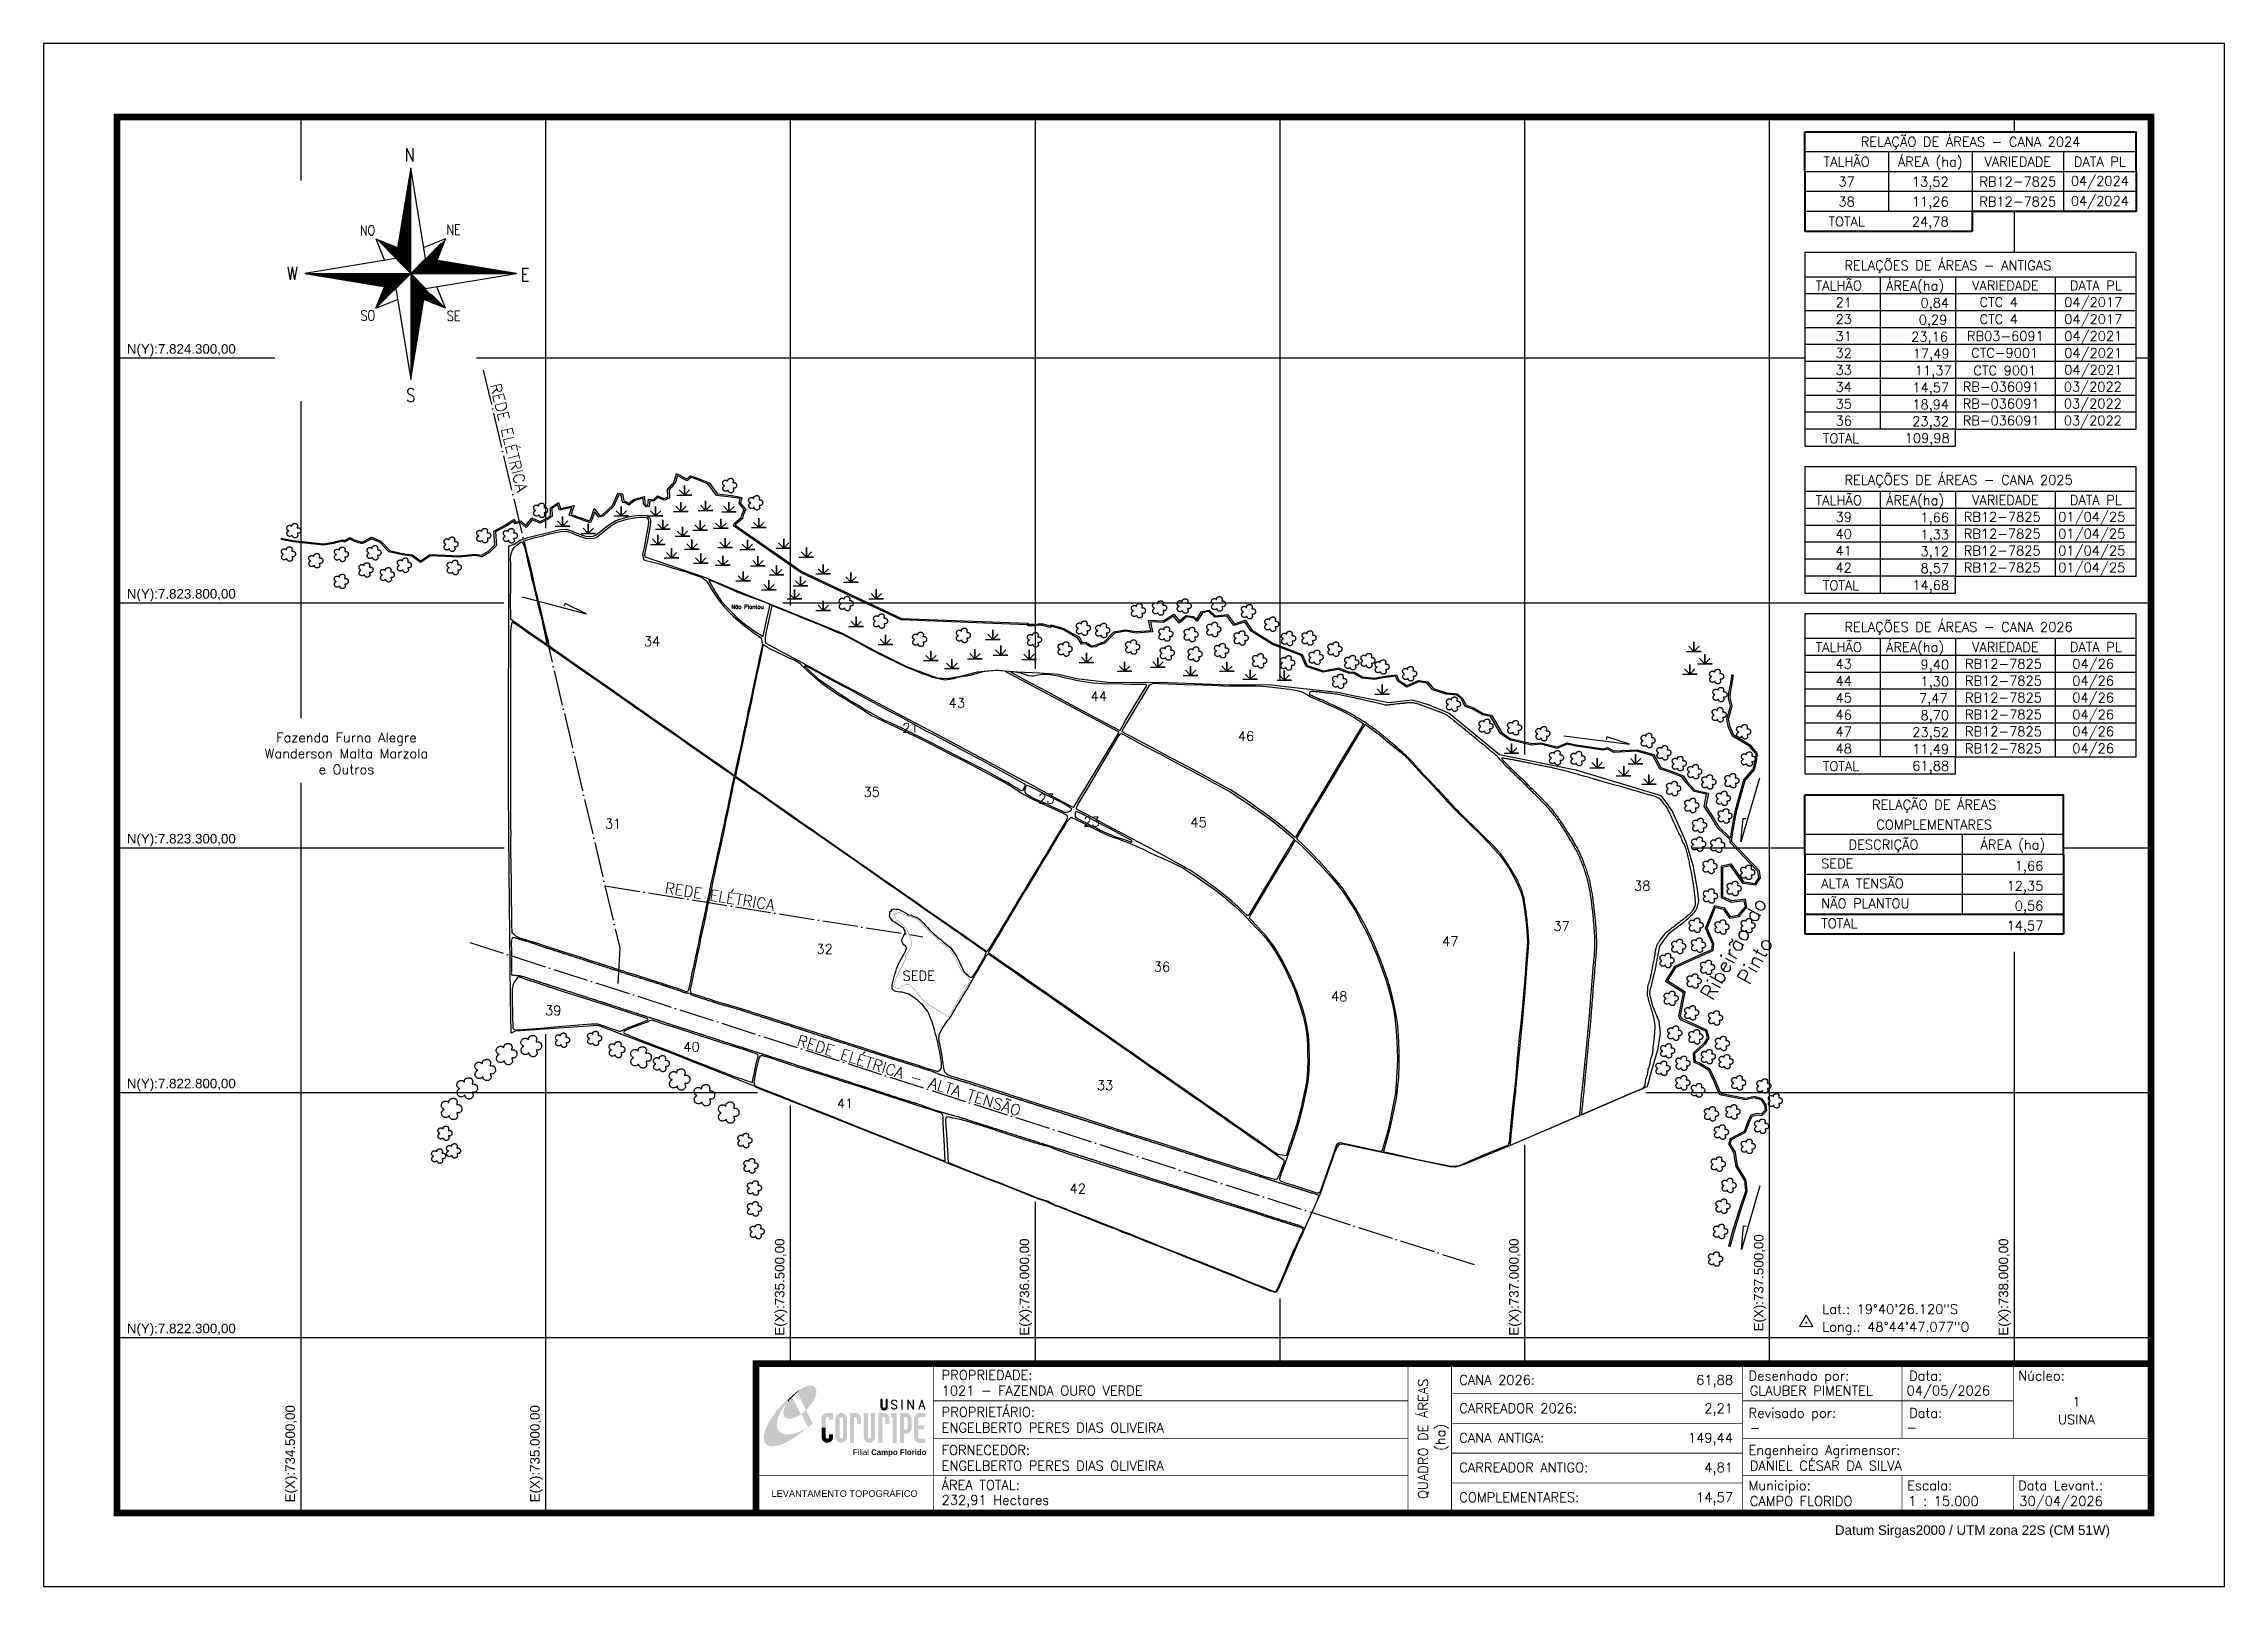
# Model space of a CAD drawing. Header units: millimetres. Extents: x 733975 to 738430, y 7821792 to 7824942.
import ezdxf
from ezdxf.enums import TextEntityAlignment as Align

# ---------------------------------------------------------------- set-up
doc = ezdxf.new("R2010")
doc.units = ezdxf.units.MM
for name, pattern in [('ACAD_ISO04W100', [30, 24, -3, 0, -3]), ('CENTER', [2, 1.25, -0.25, 0.25, -0.25]), ('CONTINUO', [0]), ('LIN0', [0])]:
    doc.linetypes.add(name, pattern=pattern)
for name, color, linetype in [('0114001021', 1, 'Continuous'), ('0114001021021', 5, 'Continuous'), ('0114001021023', 5, 'Continuous'), ('0114001021031', 5, 'Continuous'), ('0114001021032', 5, 'Continuous'), ('0114001021033', 5, 'Continuous'), ('0114001021034', 5, 'Continuous'), ('0114001021035', 5, 'Continuous'), ('0114001021036', 5, 'Continuous'), ('0114001021037', 5, 'Continuous'), ('0114001021038', 5, 'Continuous'), ('0114001021039', 5, 'Continuous'), ('0114001021040', 5, 'Continuous'), ('0114001021041', 5, 'Continuous'), ('0114001021042', 5, 'Continuous'), ('0114001021043', 5, 'Continuous'), ('0114001021044', 5, 'Continuous'), ('0114001021045', 5, 'Continuous'), ('0114001021046', 5, 'Continuous'), ('0114001021047', 5, 'Continuous'), ('0114001021048', 5, 'Continuous'), ("CURSOS_D'AGUA", 174, 'Continuous'), ('MALHA', 8, 'Continuous'), ('MARGEM', 5, 'Continuous'), ('MATO', 3, 'Continuous'), ('NÃO PLANTOU', 3, 'Continuous'), ('QUADRO_DE_AREAS_CANA_2025', 7, 'Continuous'), ('QUADRO_DE_AREAS_CANA_2026', 7, 'Continuous'), ('QUADRO_DE_AREAS_CANA_ANTIGA', 7, 'Continuous'), ('QUADRO_DE_AREAS_COMPLEMENTARES', 7, 'Continuous'), ('REDE_DE_LUZ', 6, 'CENTER'), ('SEDE', 7, 'Continuous'), ('SETA_NORTE', 3, 'Continuous'), ('TEXTO', 7, 'Continuous')]:
    doc.layers.add(name, color=color, linetype=linetype)
doc.styles.add('ARIAL', font='arial.ttf')
doc.styles.add('marcelo', font='arial.ttf')
doc.styles.add('ROMANS', font='romans')
doc.styles.add('Simplex', font='simplex.shx')
doc.styles.get("Standard").update_dxf_attribs({"font": 'arial.ttf'})

msp = doc.modelspace()

# ---------------------------------------------------------------- texts
at = {"layer": "CURSOS_D'AGUA", "color": 174, "insert": (737448.9, 7823082.1), "char_height": 30, "width": 310.331, "attachment_point": 5, "rotation": 60.8162, "style": 'ROMANS'}
msp.add_mtext('Ribeirão do Pinto', dxfattribs=at)
at = {"layer": 'MALHA'}
for s, p in [('N(Y):7.824.300,00', (734144.7, 7824302.9)), ('N(Y):7.823.800,00', (734144.7, 7823802.9)), ('N(Y):7.823.300,00', (734144.7, 7823302.9)), ('N(Y):7.822.800,00', (734144.7, 7822802.9)), ('N(Y):7.822.300,00', (734144.7, 7822302.9))]:
    msp.add_text(s, height=19.5, dxfattribs=at).set_placement(p, align=Align.BOTTOM_LEFT)
for s, p in [('E(X):735.500,00', (735493.9, 7822303.8)), ('E(X):736.000,00', (735993.9, 7822303.8)), ('E(X):737.000,00', (736993.9, 7822303.8)), ('E(X):737.500,00', (737493.9, 7822312.4)), ('E(X):738.000,00', (737993.9, 7822303.8)), ('E(X):734.500,00', (734493.9, 7821963.5)), ('E(X):735.000,00', (734993.9, 7821963.5))]:
    msp.add_text(s, height=19.5, rotation=90, dxfattribs=at).set_placement(p, align=Align.BOTTOM_LEFT)
at = {"layer": 'MARGEM', "color": 7, "linetype": 'Continuous', "lineweight": 9}
for s, style, p in [('PROPRIEDADE:', 'Simplex', (735809.2, 7822233.1)), ('Desenhado por:', 'Simplex', (737457.6, 7822231.6)), ('Data:', 'Simplex', (737785.5, 7822231.6)), ('Núcleo:', 'Simplex', (738008.3, 7822231.6)), ('PROPRIETÁRIO:', 'Simplex', (735809.2, 7822157.6)), ('Revisado por:', 'Simplex', (737457.6, 7822155.7)), ('Data:', 'Simplex', (737785.5, 7822155.7)), ('FORNECEDOR:', 'Simplex', (735809.2, 7822079.8)), ('Engenheiro Agrimensor:', 'Simplex', (737457.6, 7822079.8)), ('ÁREA TOTAL:', 'Simplex', (735809.2, 7822008.7)), ('Municipio:', 'Simplex', (737457.6, 7822007.6)), ('Escala:', 'Simplex', (737781.6, 7822007.6)), ('Data Levant.:', 'Simplex', (738008.3, 7822007.6)), ('Datum Sirgas2000 / UTM zona 22S (CM 51W)', 'marcelo', (737634.2, 7821916.5))]:
    msp.add_text(s, height=19.5, dxfattribs=dict(at, style=style)).set_placement(p, align=Align.TOP_LEFT)
at = {"layer": 'MARGEM', "color": 7, "linetype": 'Continuous', "style": 'Simplex'}
for s, p in [('CANA 2026:', (736866.7, 7822223)), ('1021 - FAZENDA OURO VERDE', (735809.2, 7822201.3)), ('GLAUBER PIMENTEL', (737460.1, 7822201.3)), ('04/05/2026', (737780.6, 7822201.3)), ('CARREADOR 2026:', (736866.7, 7822165.3)), ('ENGELBERTO PERES DIAS OLIVEIRA', (735809.2, 7822125.7)), ('CANA ANTIGA:', (736866.7, 7822104.8)), ('-', (737460.1, 7822125.1)), ('-', (737780.6, 7822125.7)), ('ENGELBERTO PERES DIAS OLIVEIRA', (735809.2, 7822048)), ('DANIEL CÉSAR DA SILVA', (737460.1, 7822048)), ('CARREADOR ANTIGO:', (736866.7, 7822044.4)), ('232,91 Hectares', (735809.2, 7821978)), ('COMPLEMENTARES:', (736866.7, 7821983.4)), ('CAMPO FLORIDO', (737460.1, 7821975.8)), ('1 : 15.000', (737784.1, 7821975.8)), ('30/04/2026', (738010.8, 7821975.8))]:
    msp.add_text(s, height=19.5, dxfattribs=at).set_placement(p, align=Align.TOP_LEFT)
for s, p in [('61,88', (737425.8, 7822223)), ('2,21', (737425.8, 7822165.3)), ('149,44', (737425.8, 7822104.8)), ('4,81', (737425.8, 7822044.4)), ('14,57', (737425.8, 7821983.4))]:
    msp.add_text(s, height=19.5, dxfattribs=at).set_placement(p, align=Align.TOP_RIGHT)
for s, p in [('QUADRO DE ÁREAS', (736792.7, 7822092.9)), ('(ha)', (736828.3, 7822095.9))]:
    msp.add_text(s, height=19.5, rotation=90, dxfattribs=at).set_placement(p, align=Align.MIDDLE_CENTER)
for s, p in [('1', (738127.4, 7822168.6)), ('USINA', (738127.4, 7822132.6))]:
    msp.add_text(s, height=19.5, dxfattribs=at).set_placement(p, align=Align.MIDDLE_CENTER)
at = {"layer": 'MARGEM', "color": 7, "linetype": 'ByBlock'}
msp.add_text('LEVANTAMENTO TOPOGRÁFICO', height=13.5, dxfattribs=at).set_placement((735610.9, 7821981.3), align=Align.MIDDLE_CENTER)
at = {"layer": 'QUADRO_DE_AREAS_CANA_2026', "color": 7, "linetype": 'Continuous', "style": 'Simplex'}
msp.add_text('RELAÇÕES DE ÁREAS - CANA 2026', height=19.5, dxfattribs=at).set_placement((737653.5, 7823741.1))
at = {"layer": 'QUADRO_DE_AREAS_CANA_2026', "linetype": 'Continuous', "style": 'Simplex'}
for s, p in [('TALHÃO', (737594.8, 7823699.7)), ('ÁREA(ha)', (737738.5, 7823699.7)), ('43', (737635.4, 7823665.4)), ('44', (737635.4, 7823630.9)), (' RB12-7825', (737886.4, 7823665.8)), (' RB12-7825', (737886.4, 7823631.3)), ('04/26', (738119, 7823665.8)), ('04/26', (738119, 7823631.3)), ('45', (737635.4, 7823596.4)), (' RB12-7825', (737886.4, 7823596.8)), ('04/26', (738119, 7823596.8)), ('46', (737635.4, 7823561.9)), (' RB12-7825', (737886.4, 7823562.3)), ('04/26', (738119, 7823562.3)), ('47', (737635.4, 7823527.4)), (' RB12-7825', (737886.4, 7823527.8)), ('04/26', (738119, 7823527.8)), ('04/26', (738119, 7823493.2)), ('TOTAL', (737609.4, 7823456.9)), ('48', (737635.4, 7823492.9)), (' RB12-7825', (737886.4, 7823493.2))]:
    msp.add_text(s, height=19.5, dxfattribs=at).set_placement(p)
for s, p in [('VARIEDADE', (737982.2, 7823709.7)), ('DATA PL', (738167, 7823709.8))]:
    msp.add_text(s, height=19.5, dxfattribs=at).set_placement(p, align=Align.MIDDLE_CENTER)
for s, p in [('9,40', (737867.3, 7823664.4)), ('1,30', (737867.3, 7823629.8)), ('7,47', (737864.3, 7823595.3)), ('8,70', (737867.3, 7823560.8)), ('23,52', (737867.3, 7823526.3)), ('61,88', (737867.3, 7823457.3)), ('11,49', (737867.3, 7823491.8))]:
    msp.add_text(s, height=19.5, dxfattribs=at).set_placement(p, align=Align.RIGHT)
at = {"layer": 'QUADRO_DE_AREAS_CANA_ANTIGA', "linetype": 'Continuous', "style": 'Simplex'}
for s, p in [('RELAÇÃO DE ÁREAS - CANA 2024', (737911.2, 7824741.5)), ('TALHÃO', (737658, 7824700.8)), ('ÁREA (ha)', (737828.8, 7824700.8)), ('VARIEDADE', (738007.6, 7824700.8)), ('04/2024', (738175.3, 7824661.4)), ('DATA PL', (738175.3, 7824700.8)), ('37', (737658, 7824660.1)), ('38', (737658, 7824619.3)), ('RB12-7825', (738007.6, 7824660.1)), ('RB12-7825', (738007.6, 7824619.3)), ('04/2024', (738175.3, 7824620.7)), ('TOTAL', (737658, 7824578.6)), ('VARIEDADE', (737982.2, 7824448)), ('DATA PL', (738167, 7824448.1)), ('VARIEDADE', (737982.2, 7824009.8)), ('DATA PL', (738167, 7824009.9))]:
    msp.add_text(s, height=19.5, dxfattribs=at).set_placement(p, align=Align.MIDDLE_CENTER)
for s, p in [('13,52', (737866.5, 7824650.2)), ('11,26', (737866.5, 7824609.5)), ('24,78', (737866.5, 7824568.8)), ('0,84', (737867.3, 7824402.6)), ('0,29', (737863.8, 7824368.3)), ('14,57', (737867.3, 7824230)), ('18,94', (737867.3, 7824195.5)), ('109,98', (737868.6, 7824126.5)), ('23,32', (737867.3, 7824161)), ('1,66', (737867.3, 7823964.5)), ('1,33', (737867.3, 7823929.9)), ('3,12', (737867.3, 7823895.4)), ('8,57', (737867.3, 7823860.9)), ('14,68', (737867.3, 7823826.4))]:
    msp.add_text(s, height=19.5, dxfattribs=at).set_placement(p, align=Align.RIGHT)
for s, p in [('RELAÇÕES DE ÁREAS - ANTIGAS', (737653.5, 7824479.3)), ('TALHÃO', (737594.8, 7824438)), ('ÁREA(ha)', (737738.5, 7824438)), ('21', (737635.4, 7824403.7)), ('CTC 4', (737929.4, 7824404.1)), ('04/2017', (738102.5, 7824404.1)), ('23', (737635.4, 7824369.4)), ('CTC 4', (737929.4, 7824369.6)), ('04/2017', (738102.5, 7824369.6)), ('31', (737635.4, 7824334.7)), ('32', (737635.4, 7824300.6)), ('23,16', (737789.7, 7824333.6)), ('17,49', (737793.2, 7824299.3)), ('RB03-6091', (737903.7, 7824335.1)), ('CTC-9001', (737912.4, 7824300.7)), ('04/2021', (738102.5, 7824335)), ('04/2021', (738102.5, 7824300.5)), ('33', (737635.4, 7824265.8)), ('11,37', (737797.3, 7824264.8)), ('CTC 9001', (737916.8, 7824264.6)), ('04/2021', (738102.5, 7824266)), ('34', (737635.4, 7824231.1)), ('RB-036091', (737895.1, 7824231.5)), ('03/2022', (738101.6, 7824231.5)), ('35', (737635.4, 7824196.6)), ('RB-036091', (737895.1, 7824197)), ('03/2022', (738101.6, 7824197)), ('03/2022', (738101.6, 7824162.5)), ('TOTAL', (737609.4, 7824126.1)), ('36', (737635.4, 7824162.1)), ('RB-036091', (737895.1, 7824162.5)), ('RELAÇÕES DE ÁREAS - CANA 2025', (737653.5, 7824041.2)), ('TALHÃO', (737594.8, 7823999.8)), ('ÁREA(ha)', (737738.5, 7823999.8)), ('39', (737635.4, 7823965.5)), ('RB12-7825', (737897.2, 7823965.9)), ('01/04/25', (738090.1, 7823965.9)), ('40', (737635.4, 7823931)), ('41', (737635.4, 7823896.5)), ('RB12-7825', (737897.2, 7823931.4)), ('RB12-7825', (737897.2, 7823896.9)), ('01/04/25', (738090.1, 7823931.4)), ('01/04/25', (738090.1, 7823896.9)), ('42', (737635.4, 7823862)), ('RB12-7825', (737897.2, 7823862.4)), ('01/04/25', (738090.1, 7823862.4)), ('TOTAL', (737609.4, 7823826))]:
    msp.add_text(s, height=19.5, dxfattribs=at).set_placement(p)
at = {"layer": 'QUADRO_DE_AREAS_COMPLEMENTARES', "linetype": 'Continuous', "style": 'Simplex'}
for s, p in [('RELAÇÃO DE ÁREAS', (737836.8, 7823387.8)), ('COMPLEMENTARES', (737836.8, 7823347.1)), ('DESCRIÇÃO', (737733.4, 7823306.4)), ('ÁREA (ha)', (737997.6, 7823306.4))]:
    msp.add_text(s, height=19.5, dxfattribs=at).set_placement(p, align=Align.MIDDLE_CENTER)
for s, p in [('SEDE', (737605.9, 7823267.7)), ('ALTA TENSÃO', (737605.9, 7823227)), ('NÃO PLANTOU', (737605.9, 7823186.3)), ('TOTAL', (737605.9, 7823145.6))]:
    msp.add_text(s, height=19.5, dxfattribs=at).set_placement(p, align=Align.MIDDLE_LEFT)
for s, p in [('1,66', (738059.9, 7823253.2)), ('12,35', (738059.9, 7823212.5)), ('0,56', (738059.9, 7823171.8)), ('14,57', (738059.9, 7823131.1))]:
    msp.add_text(s, height=19.5, dxfattribs=at).set_placement(p, align=Align.RIGHT)
at = {"layer": 'REDE_DE_LUZ', "color": 6, "style": 'ROMANS'}
msp.add_text('REDE ELÉTRICA', height=22.5, rotation=350.8959, dxfattribs=at).set_placement((735242.4, 7823207.4))
msp.add_text('REDE ELÉTRICA - ALTA TENSÃO', height=22.5, rotation=342.2311, dxfattribs=at).set_placement((735742.7, 7822834.9), align=Align.MIDDLE_CENTER)
at = {"layer": 'REDE_DE_LUZ', "color": 6, "linetype": 'Continuous', "insert": (734924.9, 7824137.3), "char_height": 22.5, "width": 319.621, "attachment_point": 5, "rotation": 284, "style": 'ROMANS'}
msp.add_mtext('REDE ELÉTRICA', dxfattribs=at)
at = {"layer": 'TEXTO', "linetype": 'ByBlock', "style": 'Simplex'}
for s, height, p in [('Não Plantou', 8, (735412.9, 7823792.1)), ('35', 19.5, (735666.3, 7823414)), ('36', 19.5, (736259.3, 7823057))]:
    msp.add_text(s, height=height, dxfattribs=at).set_placement(p, align=Align.MIDDLE_CENTER)
for s, p in [('34', (735217.7, 7823711.6)), ('43', (735840.2, 7823585.8)), ('44', (736130.4, 7823599.4)), ('21', (735745.6, 7823535)), ('46', (736431, 7823518)), ('23', (736023.2, 7823390.4)), ('31', (735138.2, 7823339.3)), ('23', (736115.6, 7823343.5)), ('45', (736334.2, 7823342.2)), ('38', (737240.3, 7823212.7)), ('47', (736848.3, 7823099.2)), ('37', (737075.7, 7823130.2)), ('32', (735570.2, 7823083.6)), ('48', (736621.5, 7822986.7)), ('39', (735015.8, 7822958.2)), ('40', (735298.2, 7822883.7)), ('33', (736143.1, 7822805.3)), ('41', (735612, 7822768)), ('42', (736087.4, 7822594))]:
    msp.add_text(s, height=19.5, dxfattribs=at).set_placement(p, align=Align.CENTER)
for s, p in [('SEDE', (735729.3, 7823029)), ('Lat.: 19°40\'26.120"S', (737608.2, 7822348.1, 985.2)), ('Long.: 48°44\'47.077"O', (737608.2, 7822311.9, 985.2))]:
    msp.add_text(s, height=19.5, dxfattribs=at).set_placement(p)
at = {"layer": 'TEXTO', "color": 7, "linetype": 'Continuous', "insert": (734593.3, 7823492.5), "char_height": 19.5, "width": 596.493, "attachment_point": 5, "style": 'ROMANS'}
msp.add_mtext('Fazenda Furna Alegre \\PWanderson Malta Marzola \\Pe Outros', dxfattribs=at)

# ---------------------------------------------------------------- blocks, each defined once
blk = doc.blocks.new('A$C78F83FB3')
at = {"layer": 'MARGEM'}
h = blk.add_hatch(color=20, dxfattribs=at)
edge = h.paths.add_edge_path()
edge.add_ellipse((19.49, 23.77), major_axis=(-6.68, -6.67), ratio=0.469426, start_angle=292.73277, end_angle=601.25787)
edge.add_ellipse((22.83, 22.05), major_axis=(12.64, 11.29), ratio=0.457614, start_angle=79.90686, end_angle=107.91393)
edge = h.paths.add_edge_path()
edge.add_ellipse((18.28, 18.7), major_axis=(13.95, 13.59), ratio=0.386848, start_angle=63.96117, end_angle=264.59932)
edge.add_ellipse((22.83, 22.05), major_axis=(12.64, 11.29), ratio=0.457614, start_angle=107.91393, end_angle=245.11815, ccw=False)
edge.add_ellipse((19.49, 23.77), major_axis=(-6.68, -6.67), ratio=0.469426, start_angle=241.25787, end_angle=292.73277, ccw=False)
for color, points in [(20, [(15.46, 26.12), (14.17, 24.81), (14.06, 24.24), (14.39, 23.97), (14.67, 24.54), (19.47, 29.32), (18.48, 28.66), (17.31, 27.78)]), (7, [(58.42, 24.9), (57.9, 24.9), (57.9, 21.73, -0.414214), (57.15, 20.98), (56.84, 20.98, -0.414214), (56.09, 21.73), (56.09, 24.9), (55.57, 24.9), (55.57, 21.73, 0.414214), (56.84, 20.46), (57.15, 20.46, 0.414214), (58.42, 21.73)]), (7, [(61.7, 24.9), (61.23, 24.9, 0.396318), (60.04, 23.78), (60.04, 23.72, 0.151912), (60.39, 22.97), (60.46, 22.92), (62.18, 22), (62.85, 21.83, 0.12407), (62.51, 22.42), (60.75, 23.36, -0.13192), (60.56, 23.77, -0.385578), (61.23, 24.37), (61.7, 24.37, -0.414214), (62.37, 23.7), (62.89, 23.7, 0.414214)]), (7, [(62.37, 23.7), (62.89, 23.7, 0.414214), (61.7, 24.9), (61.23, 24.9, 0.396318), (60.04, 23.78), (60.04, 23.72, 0.151912), (60.39, 22.97), (60.46, 22.92), (62.18, 22), (62.18, 22, -0.131921), (62.37, 21.59, -0.385578), (61.7, 20.98), (61.23, 20.98, -0.414214), (60.56, 21.65), (60.04, 21.65, 0.414214), (61.23, 20.46), (61.7, 20.46, 0.402546), (62.89, 21.61, 0.165292), (62.51, 22.42), (60.75, 23.36, -0.13192), (60.56, 23.77, -0.385578), (61.23, 24.37), (61.7, 24.37, -0.414214)]), (7, [(30.97, 12.46), (29.13, 12.46), (29.13, 8.21, 1), (34.29, 8.21), (34.29, 9.41), (32.45, 9.41), (32.45, 8.21, -1), (30.97, 8.21)])]:
    blk.add_hatch(color=color, dxfattribs=at).paths.add_polyline_path(points)
h = blk.add_hatch(color=7, dxfattribs=at)
h.paths.add_polyline_path([(65.24, 24.9), (64.72, 24.9), (64.72, 20.46), (65.24, 20.46)])
h.paths.add_polyline_path([(67.38, 20.46), (67.9, 20.46), (67.9, 23.74), (69.74, 20.46), (70.23, 20.46), (70.23, 24.9), (69.71, 24.9), (69.71, 21.58), (67.85, 24.9), (67.38, 24.9)])
h.paths.add_polyline_path([(72.17, 20.46), (72.72, 20.46), (73.14, 21.73), (74.49, 21.73), (74.9, 20.46), (75.45, 20.46), (74, 24.9), (73.62, 24.9)])
h.paths.add_polyline_path([(73.81, 23.8), (74.32, 22.25), (73.31, 22.25)], flags=16)
h = blk.add_hatch(color=7, dxfattribs=at)
h.paths.add_polyline_path([(31.71, 18.93, 0.414214), (29.13, 16.35), (29.13, 12.46), (30.97, 12.46), (30.97, 16.35, -0.414214), (31.71, 17.09), (32.45, 17.09), (32.45, 16.02), (34.29, 16.02), (34.29, 18.93)])
h.paths.add_polyline_path([(44.15, 17.09, -0.414214), (44.89, 16.35), (44.89, 14.1), (46.72, 14.1), (46.72, 16.17, 0.433937), (44.15, 18.93), (41.77, 18.93), (41.77, 12.46), (43.61, 12.46), (43.61, 17.09)])
h.paths.add_polyline_path([(43.61, 12.46), (41.77, 12.46), (41.77, 5.62), (43.61, 5.62)])
h.paths.add_polyline_path([(47.92, 12.46), (49.75, 12.46), (49.75, 18.93), (47.92, 18.93)])
h.paths.add_polyline_path([(52.91, 18.93), (51.08, 18.93), (51.08, 12.46), (52.91, 12.46)])
h.paths.add_polyline_path([(51.08, 8.12, -1), (49.75, 8.12), (49.75, 12.46), (47.92, 12.46), (47.92, 8.12, 1), (52.91, 8.12), (52.91, 12.46), (51.08, 12.46)])
h.paths.add_polyline_path([(54.41, 12.46), (56.25, 12.46), (56.25, 17.09), (56.79, 17.09, -0.414214), (57.53, 16.35), (57.53, 14.1), (59.36, 14.1), (59.36, 16.17, 0.433937), (56.79, 18.93), (54.41, 18.93)])
h.paths.add_polyline_path([(56.25, 12.46), (54.41, 12.46), (54.41, 5.62), (56.25, 5.62)])
h.paths.add_polyline_path([(60.73, 12.46), (62.58, 12.46), (62.58, 18.93), (60.02, 18.93), (60.02, 17.08), (60.73, 17.08)])
h.paths.add_polyline_path([(62.58, 12.46), (60.73, 12.46), (60.73, 5.62), (62.58, 5.62)])
h.paths.add_polyline_path([(64.06, 12.46), (65.82, 12.46), (65.82, 17.17), (66.66, 17.17, -0.450417), (67.48, 16.25), (67.48, 12.46), (69.24, 12.46, 0.002307), (69.24, 12.48, 0.005282), (69.23, 12.54, -0.000938), (69.23, 12.53), (69.23, 16.17, 0.433937), (66.66, 18.93), (64.06, 18.93)])
h.paths.add_polyline_path([(64.06, 5.62), (65.82, 5.62), (65.82, 9.77), (66.66, 9.77, 0.426056), (69.24, 12.46), (67.48, 12.46), (67.48, 12.45, -0.450417), (66.66, 11.53), (65.82, 11.53), (65.82, 12.46), (64.06, 12.46)])
h.paths.add_polyline_path([(70.37, 12.46), (74.87, 12.46), (74.87, 13.44), (72.21, 13.44), (72.21, 16.35, -0.414214), (72.95, 17.09), (75.38, 17.09), (75.38, 18.93), (72.95, 18.93, 0.414214), (70.37, 16.35)])
h.paths.add_polyline_path([(72.21, 11.62), (74.87, 11.62), (74.87, 12.46), (70.37, 12.46), (70.37, 8.21, 0.414214), (72.95, 5.62), (75.38, 5.62), (75.38, 7.47), (72.95, 7.47, -0.414214), (72.21, 8.21)])
h = blk.add_hatch(color=7, dxfattribs=at)
h.paths.add_polyline_path([(35.29, 16.35), (35.29, 8.21, 1), (40.46, 8.21, 0.016978), (40.45, 8.38), (40.45, 16.17, 0.433937), (37.88, 18.93), (37.87, 18.93, 0.41391)])
h.paths.add_polyline_path([(38.62, 16.35), (38.62, 8.21, -1), (37.13, 8.21), (37.13, 16.35, -1)], flags=16)
at = {"layer": 'MARGEM', "color": 7}
blk.add_lwpolyline([(58.42, 24.9), (57.9, 24.9), (57.9, 21.73, -0.414214), (57.15, 20.98), (56.84, 20.98, -0.414214), (56.09, 21.73), (56.09, 24.9), (55.57, 24.9), (55.57, 21.73, 0.414214), (56.84, 20.46), (57.15, 20.46, 0.414214), (58.42, 21.73), (58.42, 24.9)], format="xyb", close=True, dxfattribs=at)
at = {"layer": 'MARGEM', "color": 252, "insert": (43.05, 2.72), "char_height": 2.5, "attachment_point": 1, "style": 'ARIAL'}
blk.add_mtext_dynamic_manual_height_columns('Filial {\\fArial|b1|i0|c0|p34;Campo Florido}', width=33.0271, gutter_width=2.46, heights=[2.95], dxfattribs=at)
blk = doc.blocks.new('A$C309442C0')
at = {"layer": 'SETA_NORTE', "linetype": 'Continuous'}
h = blk.add_hatch(dxfattribs=at)
h.set_pattern_fill('ANSI31', color=256, scale=0.1375, angle=-90, style=0)
h.set_pattern_definition([(315, (-215853.3434, 13873.16845), (0.3086963042, 0.3086963042), [])])
h.paths.add_polyline_path([(73.5, 97.4), (74.7, 104.9), (60, 110.8)])
h = blk.add_hatch(dxfattribs=at)
h.set_pattern_fill('ANSI31', color=256, scale=0.1375, angle=180, style=0)
h.set_pattern_definition([(225, (13869.59828, 216024.21475), (0.3086963042, -0.3086963042), [])])
h.paths.add_polyline_path([(93.8, 97.4), (101.4, 96.2), (107.3, 110.8)])
h = blk.add_hatch(dxfattribs=at)
h.set_pattern_fill('ANSI31', color=256, scale=0.1375, style=0)
h.set_pattern_definition([(45, (-13702.2971, -215849.77324), (-0.3086963042, 0.3086963042), [])])
h.paths.add_polyline_path([(73.5, 77), (65.9, 78.3), (60, 63.6)])
h = blk.add_hatch(dxfattribs=at)
h.set_pattern_fill('ANSI31', color=256, scale=0.1375, angle=90, style=0)
h.set_pattern_definition([(135, (216020.6446, -13698.72693), (-0.3086963042, -0.3086963042), [])])
h.paths.add_polyline_path([(93.8, 77), (92.6, 69.5), (107.3, 63.6)])
for p, q in [((81.6, 146.8), (83.7, 148.9)), ((81.7, 147.6), (83.7, 149.5)), ((81.8, 148.3), (83.7, 150.1)), ((82, 149.1), (83.7, 150.8)), ((82.1, 149.9), (83.7, 151.4)), ((82.2, 150.6), (83.7, 152.1)), ((82.3, 151.4), (83.7, 152.7)), ((82.5, 152.2), (83.7, 153.3)), ((82.6, 152.9), (83.7, 154)), ((82.7, 153.7), (83.7, 154.6)), ((82.9, 154.4), (83.7, 155.2)), ((83, 155.2), (83.7, 155.9)), ((83.1, 156), (83.7, 156.5)), ((83.2, 156.7), (83.7, 157.2)), ((83.4, 157.5), (83.7, 157.8)), ((83.5, 158.3), (83.7, 158.4)), ((83.6, 159), (83.7, 159.1)), ((78.7, 129.3), (83.7, 134.2)), ((78.8, 130), (83.7, 134.9)), ((79, 130.8), (83.7, 135.5)), ((79.1, 131.6), (83.7, 136.1)), ((79.2, 132.3), (83.7, 136.8)), ((79.3, 133.1), (83.7, 137.4)), ((79.5, 133.8), (83.7, 138)), ((79.6, 134.6), (83.7, 138.7)), ((79.7, 135.4), (83.7, 139.3)), ((79.8, 136.1), (83.7, 140)), ((80, 136.9), (83.7, 140.6)), ((80.1, 137.7), (83.7, 141.2)), ((80.2, 138.4), (83.7, 141.9)), ((80.3, 139.2), (83.7, 142.5)), ((80.5, 139.9), (83.7, 143.1)), ((80.6, 140.7), (83.7, 143.8)), ((80.7, 141.5), (83.7, 144.4)), ((80.8, 142.2), (83.7, 145)), ((81, 143), (83.7, 145.7)), ((81.1, 143.8), (83.7, 146.3)), ((81.2, 144.5), (83.7, 147)), ((81.3, 145.3), (83.7, 147.6)), ((81.5, 146.1), (83.7, 148.2)), ((75.7, 111), (83.7, 118.9)), ((75.8, 111.7), (83.7, 119.6)), ((75.9, 112.5), (83.7, 120.2)), ((76.1, 113.3), (83.7, 120.8)), ((76.2, 114), (83.7, 121.5)), ((76.3, 114.8), (83.7, 122.1)), ((76.4, 115.5), (83.7, 122.8)), ((76.6, 116.3), (83.7, 123.4)), ((76.7, 117.1), (83.7, 124)), ((76.8, 117.8), (83.7, 124.7)), ((76.9, 118.6), (83.7, 125.3)), ((77.1, 119.4), (83.7, 125.9)), ((77.2, 120.1), (83.7, 126.6)), ((77.3, 120.9), (83.7, 127.2)), ((77.4, 121.6), (83.7, 127.8)), ((77.6, 122.4), (83.7, 128.5)), ((77.7, 123.2), (83.7, 129.1)), ((77.8, 123.9), (83.7, 129.8)), ((78, 124.7), (83.7, 130.4)), ((78.1, 125.5), (83.7, 131)), ((78.2, 126.2), (83.7, 131.7)), ((78.3, 127), (83.7, 132.3)), ((78.5, 127.7), (83.7, 132.9)), ((78.6, 128.5), (83.7, 133.6)), ((60, 110.8), (74.7, 104.9)), ((60, 110.8), (65.9, 96.2)), ((73.5, 97.3), (83.7, 107.5)), ((73.6, 98), (83.7, 108.1)), ((73.7, 98.8), (83.7, 108.7)), ((73.8, 99.5), (83.7, 109.4)), ((73.8, 97), (83.7, 106.8)), ((73.9, 100.3), (83.7, 110)), ((74.1, 101.1), (83.7, 110.6)), ((74.2, 101.8), (83.7, 111.3)), ((74.2, 96.7), (83.7, 106.2)), ((74.3, 102.6), (83.7, 111.9)), ((74.4, 103.3), (83.7, 112.6)), ((74.5, 96.4), (83.7, 105.6)), ((74.6, 104.1), (83.7, 113.2)), ((74.7, 104.9), (83.7, 113.8)), ((74.8, 105.6), (83.7, 114.5)), ((74.8, 96.1), (83.7, 104.9)), ((74.9, 106.4), (83.7, 115.1)), ((75.1, 107.2), (83.7, 115.7)), ((75.1, 95.7), (83.7, 104.3)), ((75.2, 107.9), (83.7, 116.4)), ((75.3, 108.7), (83.7, 117)), ((75.4, 109.4), (83.7, 117.7)), ((75.6, 110.2), (83.7, 118.3)), ((107.3, 110.8), (92.6, 104.9)), ((107.3, 110.8), (101.4, 96.2)), ((75.4, 95.4), (83.7, 103.6)), ((75.8, 95.1), (83.7, 103)), ((76.1, 94.8), (83.7, 102.4)), ((76.4, 94.5), (83.7, 101.7)), ((76.7, 94.2), (83.7, 101.1)), ((77, 93.8), (83.7, 100.5)), ((77.4, 93.5), (83.7, 99.8)), ((77.7, 93.2), (83.7, 99.2)), ((78, 92.9), (83.7, 98.5)), ((78.3, 92.6), (83.7, 97.9)), ((78.6, 92.2), (83.7, 97.3)), ((78.9, 91.9), (83.7, 96.6)), ((79.3, 91.6), (83.7, 96)), ((79.6, 91.3), (83.7, 95.4)), ((79.9, 91), (83.7, 94.7)), ((80.2, 90.7), (83.7, 94.1)), ((80.5, 90.3), (83.7, 93.4)), ((80.9, 90), (83.7, 92.8)), ((81.2, 89.7), (83.7, 92.2)), ((81.5, 89.4), (83.7, 91.5)), ((81.8, 89.1), (83.7, 90.9)), ((82.1, 88.7), (83.7, 90.3)), ((82.4, 88.4), (83.7, 89.6)), ((83.8, 87.2), (94, 97.4)), ((84.4, 87.2), (94.5, 97.3)), ((85.1, 87.2), (95.1, 97.2)), ((85.7, 87.2), (95.6, 97.1)), ((86.3, 87.2), (96.2, 97)), ((87, 87.2), (96.7, 96.9)), ((87.6, 87.2), (97.2, 96.9)), ((88.3, 87.2), (97.8, 96.8)), ((88.9, 87.2), (98.3, 96.7)), ((89.5, 87.2), (98.9, 96.6)), ((90.2, 87.2), (99.4, 96.5)), ((90.8, 87.2), (100, 96.4)), ((91.4, 87.2), (100.5, 96.3)), ((92.1, 87.2), (101.1, 96.2)), ((92.7, 87.2), (101.6, 96.1)), ((93.4, 87.2), (102.2, 96)), ((94, 87.2), (102.7, 96)), ((94.6, 87.2), (103.3, 95.9)), ((95.3, 87.2), (103.8, 95.8)), ((95.9, 87.2), (104.4, 95.7)), ((96.5, 87.2), (104.9, 95.6)), ((97.2, 87.2), (105.5, 95.5)), ((97.8, 87.2), (106, 95.4)), ((98.4, 87.2), (106.5, 95.3)), ((99.1, 87.2), (107.1, 95.2)), ((99.7, 87.2), (107.6, 95.1)), ((100.4, 87.2), (108.2, 95.1)), ((101, 87.2), (108.7, 95)), ((101.6, 87.2), (109.3, 94.9)), ((102.3, 87.2), (109.8, 94.8)), ((102.9, 87.2), (110.4, 94.7)), ((103.5, 87.2), (110.9, 94.6)), ((104.2, 87.2), (111.5, 94.5)), ((104.8, 87.2), (112, 94.4)), ((105.5, 87.2), (112.6, 94.3)), ((106.1, 87.2), (113.1, 94.2)), ((106.7, 87.2), (113.7, 94.1)), ((107.4, 87.2), (114.2, 94.1)), ((108, 87.2), (114.8, 94)), ((108.6, 87.2), (115.3, 93.9)), ((109.3, 87.2), (115.8, 93.8)), ((109.9, 87.2), (116.4, 93.7)), ((110.6, 87.2), (116.9, 93.6)), ((111.2, 87.2), (117.5, 93.5)), ((111.8, 87.2), (118, 93.4)), ((112.5, 87.2), (118.6, 93.3)), ((113.1, 87.2), (119.1, 93.2)), ((113.7, 87.2), (119.7, 93.2)), ((114.4, 87.2), (120.2, 93.1)), ((115, 87.2), (120.8, 93)), ((115.6, 87.2), (121.3, 92.9)), ((116.3, 87.2), (121.9, 92.8)), ((116.9, 87.2), (122.4, 92.7)), ((117.6, 87.2), (123, 92.6)), ((118.2, 87.2), (123.5, 92.5)), ((118.8, 87.2), (124, 92.4)), ((119.5, 87.2), (124.6, 92.3)), ((120.1, 87.2), (125.1, 92.3)), ((120.7, 87.2), (125.7, 92.2)), ((121.4, 87.2), (126.2, 92.1)), ((122, 87.2), (126.8, 92)), ((122.7, 87.2), (127.3, 91.9)), ((123.3, 87.2), (127.9, 91.8)), ((123.9, 87.2), (128.4, 91.7)), ((124.6, 87.2), (129, 91.6)), ((125.2, 87.2), (129.5, 91.5)), ((125.8, 87.2), (130.1, 91.4)), ((126.5, 87.2), (130.6, 91.4)), ((127.1, 87.2), (131.2, 91.3)), ((127.8, 87.2), (131.7, 91.2)), ((128.4, 87.2), (132.3, 91.1)), ((129, 87.2), (132.8, 91)), ((129.7, 87.2), (133.3, 90.9)), ((130.3, 87.2), (133.9, 90.8)), ((130.9, 87.2), (134.4, 90.7)), ((131.6, 87.2), (135, 90.6)), ((132.2, 87.2), (135.5, 90.5)), ((132.8, 87.2), (136.1, 90.5)), ((133.5, 87.2), (136.6, 90.4)), ((134.1, 87.2), (137.2, 90.3)), ((134.8, 87.2), (137.7, 90.2)), ((135.4, 87.2), (138.3, 90.1)), ((136, 87.2), (138.8, 90)), ((136.7, 87.2), (139.4, 89.9)), ((137.3, 87.2), (139.9, 89.8)), ((137.9, 87.2), (140.5, 89.7)), ((138.6, 87.2), (141, 89.6)), ((139.2, 87.2), (141.6, 89.6)), ((139.9, 87.2), (142.1, 89.5)), ((140.5, 87.2), (142.6, 89.4)), ((141.1, 87.2), (143.2, 89.3)), ((141.8, 87.2), (143.7, 89.2)), ((142.4, 87.2), (144.3, 89.1)), ((11.8, 87.2), (11.8, 87.2)), ((12.3, 87.1), (12.4, 87.2)), ((12.9, 87), (13.1, 87.2)), ((13.4, 86.9), (13.7, 87.2)), ((14, 86.8), (14.4, 87.2)), ((14.5, 86.7), (15, 87.2)), ((15.1, 86.6), (15.6, 87.2)), ((15.6, 86.6), (16.3, 87.2)), ((16.2, 86.5), (16.9, 87.2)), ((16.7, 86.4), (17.5, 87.2)), ((17.2, 86.3), (18.2, 87.2)), ((17.8, 86.2), (18.8, 87.2)), ((18.3, 86.1), (19.5, 87.2)), ((18.9, 86), (20.1, 87.2)), ((19.4, 85.9), (20.7, 87.2)), ((20, 85.8), (21.4, 87.2)), ((20.5, 85.7), (22, 87.2)), ((21.1, 85.7), (22.6, 87.2)), ((21.6, 85.6), (23.3, 87.2)), ((22.2, 85.5), (23.9, 87.2)), ((22.7, 85.4), (24.6, 87.2)), ((23.3, 85.3), (25.2, 87.2)), ((23.8, 85.2), (25.8, 87.2)), ((24.4, 85.1), (26.5, 87.2)), ((24.9, 85), (27.1, 87.2)), ((25.5, 84.9), (27.7, 87.2)), ((26, 84.8), (28.4, 87.2)), ((26.5, 84.8), (29, 87.2)), ((27.1, 84.7), (29.6, 87.2)), ((27.6, 84.6), (30.3, 87.2)), ((28.2, 84.5), (30.9, 87.2)), ((28.7, 84.4), (31.6, 87.2)), ((29.3, 84.3), (32.2, 87.2)), ((29.8, 84.2), (32.8, 87.2)), ((30.4, 84.1), (33.5, 87.2)), ((30.9, 84), (34.1, 87.2)), ((31.5, 83.9), (34.7, 87.2)), ((32, 83.9), (35.4, 87.2)), ((32.6, 83.8), (36, 87.2)), ((33.1, 83.7), (36.7, 87.2)), ((33.7, 83.6), (37.3, 87.2)), ((34.2, 83.5), (37.9, 87.2)), ((34.7, 83.4), (38.6, 87.2)), ((35.3, 83.3), (39.2, 87.2)), ((35.8, 83.2), (39.8, 87.2)), ((36.4, 83.1), (40.5, 87.2)), ((36.9, 83), (41.1, 87.2)), ((37.5, 83), (41.8, 87.2)), ((38, 82.9), (42.4, 87.2)), ((38.6, 82.8), (43, 87.2)), ((39.1, 82.7), (43.7, 87.2)), ((39.7, 82.6), (44.3, 87.2)), ((40.2, 82.5), (44.9, 87.2)), ((40.8, 82.4), (45.6, 87.2)), ((41.3, 82.3), (46.2, 87.2)), ((41.9, 82.2), (46.8, 87.2)), ((42.4, 82.1), (47.5, 87.2)), ((43, 82.1), (48.1, 87.2)), ((43.5, 82), (48.8, 87.2)), ((44, 81.9), (49.4, 87.2)), ((44.6, 81.8), (50, 87.2)), ((45.1, 81.7), (50.7, 87.2)), ((45.7, 81.6), (51.3, 87.2)), ((46.2, 81.5), (51.9, 87.2)), ((46.8, 81.4), (52.6, 87.2)), ((47.3, 81.3), (53.2, 87.2)), ((47.9, 81.2), (53.9, 87.2)), ((48.4, 81.2), (54.5, 87.2)), ((49, 81.1), (55.1, 87.2)), ((49.5, 81), (55.8, 87.2)), ((50.1, 80.9), (56.4, 87.2)), ((50.6, 80.8), (57, 87.2)), ((51.2, 80.7), (57.7, 87.2)), ((51.7, 80.6), (58.3, 87.2)), ((52.3, 80.5), (59, 87.2)), ((52.8, 80.4), (59.6, 87.2)), ((53.3, 80.3), (60.2, 87.2)), ((53.9, 80.3), (60.9, 87.2)), ((54.4, 80.2), (61.5, 87.2)), ((55, 80.1), (62.1, 87.2)), ((55.5, 80), (62.8, 87.2)), ((56.1, 79.9), (63.4, 87.2)), ((56.6, 79.8), (64, 87.2)), ((57.2, 79.7), (64.7, 87.2)), ((57.7, 79.6), (65.3, 87.2)), ((58.3, 79.5), (66, 87.2)), ((58.8, 79.4), (66.6, 87.2)), ((59.4, 79.4), (67.2, 87.2)), ((59.9, 79.3), (67.9, 87.2)), ((83.7, 87.2), (60, 63.6)), ((60, 63.6), (65.9, 78.3)), ((60.5, 79.2), (68.5, 87.2)), ((61, 79.1), (69.1, 87.2)), ((61.5, 79), (69.8, 87.2)), ((62.1, 78.9), (70.4, 87.2)), ((62.6, 78.8), (71.1, 87.2)), ((63.2, 78.7), (71.7, 87.2)), ((63.7, 78.6), (72.3, 87.2)), ((64.3, 78.5), (73, 87.2)), ((64.8, 78.4), (73.6, 87.2)), ((65.4, 78.4), (74.2, 87.2)), ((65.9, 78.3), (74.9, 87.2)), ((66.5, 78.2), (75.5, 87.2)), ((67, 78.1), (76.2, 87.2)), ((67.6, 78), (76.8, 87.2)), ((68.1, 77.9), (77.4, 87.2)), ((68.7, 77.8), (78.1, 87.2)), ((69.2, 77.7), (78.7, 87.2)), ((69.8, 77.6), (79.3, 87.2)), ((70.3, 77.5), (80, 87.2)), ((70.8, 77.5), (80.6, 87.2)), ((71.4, 77.4), (81.2, 87.2)), ((71.9, 77.3), (81.9, 87.2)), ((72.5, 77.2), (82.5, 87.2)), ((73, 77.1), (83.2, 87.2)), ((82.8, 88.1), (83.7, 89)), ((83.1, 87.8), (83.7, 88.4)), ((83.4, 87.5), (83.7, 87.7)), ((83.7, 87.1), (83.7, 87.1)), ((83.7, 86.4), (84, 86.8)), ((83.7, 85.8), (84.4, 86.5)), ((83.7, 85.2), (84.7, 86.2)), ((83.7, 84.5), (85, 85.9)), ((83.7, 83.9), (85.3, 85.6)), ((83.7, 83.3), (85.6, 85.2)), ((83.7, 82.6), (86, 84.9)), ((83.7, 82), (86.3, 84.6)), ((83.7, 81.3), (86.6, 84.3)), ((83.7, 80.7), (86.9, 84)), ((83.7, 80.1), (87.2, 83.6)), ((83.7, 79.4), (87.5, 83.3)), ((83.7, 78.8), (87.9, 83)), ((83.7, 78.2), (88.2, 82.7)), ((83.7, 77.5), (88.5, 82.4)), ((83.7, 76.9), (88.8, 82.1)), ((83.7, 76.2), (89.1, 81.7)), ((83.7, 75.6), (89.5, 81.4)), ((83.7, 75), (89.8, 81.1)), ((83.7, 74.3), (90.1, 80.8)), ((83.7, 73.7), (90.4, 80.5)), ((83.7, 73.1), (90.7, 80.1)), ((83.7, 72.4), (91, 79.8)), ((83.7, 71.8), (91.4, 79.5)), ((83.7, 71.2), (91.7, 79.2)), ((83.7, 70.5), (92, 78.9)), ((83.7, 69.9), (92.3, 78.5)), ((83.7, 69.2), (92.6, 78.2)), ((83.7, 68.6), (93, 77.9)), ((83.7, 68), (93.3, 77.6)), ((83.7, 67.3), (93.6, 77.3)), ((83.7, 66.7), (93.8, 76.9)), ((83.7, 66.1), (93.7, 76.1)), ((83.7, 65.4), (93.6, 75.3)), ((83.7, 64.8), (93.4, 74.6)), ((107.3, 63.6), (101.4, 78.3)), ((143, 87.2), (144.8, 89)), ((143.7, 87.2), (145.4, 88.9)), ((144.3, 87.2), (145.9, 88.8)), ((144.9, 87.2), (146.5, 88.7)), ((145.6, 87.2), (147, 88.7)), ((146.2, 87.2), (147.6, 88.6)), ((146.9, 87.2), (148.1, 88.5)), ((147.5, 87.2), (148.7, 88.4)), ((148.1, 87.2), (149.2, 88.3)), ((148.8, 87.2), (149.8, 88.2)), ((149.4, 87.2), (150.3, 88.1)), ((150, 87.2), (150.8, 88)), ((150.7, 87.2), (151.4, 87.9)), ((151.3, 87.2), (151.9, 87.8)), ((152, 87.2), (152.5, 87.8)), ((152.6, 87.2), (153, 87.7)), ((153.2, 87.2), (153.6, 87.6)), ((153.9, 87.2), (154.1, 87.5)), ((154.5, 87.2), (154.7, 87.4)), ((155.1, 87.2), (155.2, 87.3)), ((60, 63.6), (74.7, 69.5)), ((83.7, 64.1), (93.3, 73.8)), ((83.7, 63.5), (93.2, 73)), ((83.7, 62.9), (93.1, 72.3)), ((83.7, 62.2), (92.9, 71.5)), ((83.7, 61.6), (92.8, 70.8)), ((83.7, 61), (92.7, 70)), ((83.7, 60.3), (92.6, 69.2)), ((83.7, 59.7), (92.4, 68.5)), ((83.7, 59), (92.3, 67.7)), ((83.7, 58.4), (92.2, 66.9)), ((83.7, 57.8), (92.1, 66.2)), ((83.7, 57.1), (91.9, 65.4)), ((83.7, 56.5), (91.8, 64.7)), ((83.7, 55.9), (91.7, 63.9)), ((83.7, 55.2), (91.6, 63.1)), ((83.7, 54.6), (91.4, 62.4)), ((83.7, 54), (91.3, 61.6)), ((83.7, 53.3), (91.2, 60.8)), ((83.7, 52.7), (91.1, 60.1)), ((107.3, 63.6), (92.6, 69.5)), ((83.7, 52), (90.9, 59.3)), ((83.7, 51.4), (90.8, 58.6)), ((83.7, 50.8), (90.7, 57.8)), ((83.7, 50.1), (90.5, 57)), ((83.7, 49.5), (90.4, 56.3)), ((83.7, 48.9), (90.3, 55.5)), ((83.7, 48.2), (90.2, 54.7)), ((83.7, 47.6), (90, 54)), ((83.7, 46.9), (89.9, 53.2)), ((83.7, 46.3), (89.8, 52.5)), ((83.7, 45.7), (89.7, 51.7)), ((83.7, 45), (89.5, 50.9)), ((83.7, 44.4), (89.4, 50.2)), ((83.7, 43.8), (89.3, 49.4)), ((83.7, 43.1), (89.2, 48.6)), ((83.7, 42.5), (89, 47.9)), ((83.7, 41.8), (88.9, 47.1)), ((83.7, 41.2), (88.8, 46.3)), ((83.7, 40.6), (88.7, 45.6)), ((83.7, 39.9), (88.5, 44.8)), ((83.7, 39.3), (88.4, 44.1)), ((83.7, 38.7), (88.3, 43.3)), ((83.7, 38), (88.2, 42.5)), ((83.7, 37.4), (88, 41.8)), ((83.7, 36.8), (87.9, 41)), ((83.7, 36.1), (87.8, 40.2)), ((83.7, 35.5), (87.7, 39.5)), ((83.7, 34.8), (87.5, 38.7)), ((83.7, 34.2), (87.4, 38)), ((83.7, 33.6), (87.3, 37.2)), ((83.7, 32.9), (87.2, 36.4)), ((83.7, 32.3), (87, 35.7)), ((83.7, 31.7), (86.9, 34.9)), ((83.7, 31), (86.8, 34.1)), ((83.7, 30.4), (86.7, 33.4)), ((83.7, 29.7), (86.5, 32.6)), ((83.7, 29.1), (86.4, 31.9)), ((83.7, 28.5), (86.3, 31.1)), ((83.7, 27.8), (86.2, 30.3)), ((83.7, 27.2), (86, 29.6)), ((83.7, 26.6), (85.9, 28.8)), ((83.7, 25.9), (85.8, 28)), ((83.7, 25.3), (85.6, 27.3)), ((83.7, 24.6), (85.5, 26.5)), ((83.7, 24), (85.4, 25.8)), ((83.7, 23.4), (85.3, 25)), ((83.7, 22.7), (85.1, 24.2)), ((83.7, 22.1), (85, 23.5)), ((83.7, 21.5), (84.9, 22.7)), ((83.7, 20.8), (84.8, 21.9)), ((83.7, 20.2), (84.6, 21.2)), ((83.7, 19.6), (84.5, 20.4)), ((83.7, 18.9), (84.4, 19.7)), ((83.7, 18.3), (84.3, 18.9)), ((83.7, 17.6), (84.1, 18.1)), ((83.7, 17), (84, 17.4)), ((83.7, 16.4), (83.9, 16.6)), ((83.7, 15.7), (83.8, 15.8))]:
    blk.add_line(p, q, dxfattribs=at)
blk.add_lwpolyline([(93.8, 77), (155.7, 87.2), (93.8, 97.4), (83.7, 159.3), (73.5, 97.4), (11.6, 87.2), (73.5, 77), (83.7, 15.1)], close=True, dxfattribs=at)
for points in [[(83.7, 87.2), (83.7, 159.3)], [(83.7, 87.2), (73.5, 97.4)], [(83.7, 87.2), (93.8, 97.4)], [(11.6, 87.2), (155.7, 87.2)], [(83.7, 87.2), (73.5, 77)], [(83.7, 87.2), (93.8, 77)], [(83.7, 87.2), (83.7, 15.1)]]:
    blk.add_lwpolyline(points, dxfattribs=at)
at = {"layer": 'SETA_NORTE', "color": 7, "lineweight": 30, "style": 'ROMANS', "width": 0.8}
for s, height, p in [('N ', 8.94, (79.5, 163.6)), ('NO', 6.88, (49.1, 113.2)), ('NE', 6.87, (108, 113.7)), ('W', 8.94, (-0.7, 82.9)), ('E', 8.94, (158.6, 82.1)), ('SO', 6.88, (49.5, 55.3)), ('SE', 6.87, (108.3, 55)), ('S', 8.94, (80.6, 0))]:
    blk.add_text(s, height=height, dxfattribs=at).set_placement(p)
blk = doc.blocks.new('Vegetação Brejo')
at = {"layer": 'MARGEM', "color": 54, "linetype": 'CONTINUO'}
for p, q in [((30055.5, 13774.9), (30072.8, 13774.9)), ((30072.8, 13774.9), (30060.7, 13787.2)), ((30060.7, 13787.2), (30072.8, 13774.9)), ((30072.8, 13774.9), (30072.8, 13797.3)), ((30072.8, 13797.3), (30072.8, 13774.9)), ((30072.8, 13774.9), (30085, 13787.2)), ((30085, 13787.2), (30072.8, 13774.9)), ((30072.8, 13774.9), (30090, 13774.9)), ((30090, 13774.9), (30072.8, 13774.9)), ((30072.8, 13774.9), (30072.8, 13774.9))]:
    blk.add_line(p, q, dxfattribs=at)

# ---------------------------------------------------------------- linework, layer by layer
at = {"layer": '0114001021', "ltscale": 80}
msp.add_lwpolyline([(735819.4, 7822656.6), (735814.1, 7822658.9), (735812.1, 7822659.8), (735809.8, 7822660.6), (735806.3, 7822661.9), (735794.5, 7822666.6), (735721.9, 7822695.4), (735613.4, 7822738), (735580.9, 7822751.4), (735551, 7822763), (735536.5, 7822768.6), (735515.5, 7822777), (735483, 7822790.3), (735456.3, 7822800.4), (735438.4, 7822807.3), (735429.7, 7822811), (735426.7, 7822813), (735421.7, 7822814.9), (735265.6, 7822876.8), (735107.3, 7822937.3), (734937.8, 7822925.2), (734930.1, 7822921.1), (734928.4, 7822994), (734925.6, 7823250.4), (734924.7, 7823416.6), (734925.1, 7823916.5), (734935.1, 7823919.3), (734948.1, 7823927.8), (734958.4, 7823931.5), (734964.2, 7823933.5), (734977.6, 7823937.1), (734991, 7823940.3), (735005.2, 7823943.8), (735019.2, 7823947.4), (735031.5, 7823950), (735042.9, 7823950.2), (735052.8, 7823947.4), (735062.5, 7823943.1), (735072.6, 7823939), (735082.2, 7823936.1), (735090.3, 7823935.3), (735097.4, 7823936), (735103.7, 7823938.6), (735109.9, 7823943.5), (735124.6, 7823955.8), (735133.4, 7823961.9), (735143.9, 7823968.1), (735167.9, 7823975.4), (735180.3, 7823977.7), (735191.7, 7823979.3), (735207.8, 7823978.7), (735213.6, 7823972.1), (735214.8, 7823965.3), (735213, 7823953), (735210.5, 7823939.3), (735208.1, 7823927.5), (735205.2, 7823912.5), (735202.2, 7823899), (735203.1, 7823893.8), (735227.4, 7823886.1), (735324.7, 7823852.2), (735416.6, 7823814.5), (735462.9, 7823796.2), (735605.9, 7823738.2), (735672.2, 7823702.7), (735737.6, 7823669.8), (735800.3, 7823647), (735820.7, 7823645.8), (735848.4, 7823650.5), (735882.8, 7823659), (735921.3, 7823662.7), (735963.3, 7823659.1), (736009.3, 7823657.2), (736048.4, 7823654.3), (736084.4, 7823645.3), (736148.3, 7823638), (736273, 7823637.2), (736396.4, 7823632.8), (736448.8, 7823632.9), (736476.2, 7823633.2), (736536.5, 7823626.8), (736618.2, 7823617.8), (736649.9, 7823611), (736722.3, 7823596.5), (736770.4, 7823602.3), (736803, 7823592.3), (736846.1, 7823574.7), (736948.6, 7823490.3), (737105.1, 7823458.8), (737278.4, 7823406.7), (737285.7, 7823396.5), (737289.3, 7823392.3), (737290.9, 7823390.1), (737292.5, 7823387.8), (737293.9, 7823385.3), (737294, 7823385), (737302.6, 7823373.2), (737329.4, 7823311.9), (737343.6, 7823264.3), (737352.7, 7823214.6), (737355.1, 7823191.9), (737353.9, 7823186.3), (737353.9, 7823185.9), (737353.4, 7823183), (737352.8, 7823180.2), (737352.2, 7823178.2), (737351.7, 7823175.8), (737350.8, 7823174.6), (737350.7, 7823174.5), (737349.2, 7823171.8), (737347.4, 7823169.3), (737345.6, 7823167), (737343.6, 7823164.8), (737341.5, 7823162.6), (737339.3, 7823160.4), (737337, 7823158.2), (737334.7, 7823156.2), (737332.6, 7823154.3), (737329.9, 7823152.3), (737323.3, 7823146.2), (737293.8, 7823124.1), (737275.8, 7823100), (737266.7, 7823052.6), (737255.6, 7823005.1), (737255.4, 7823002.7), (737255.5, 7823000.7), (737261.4, 7822976.9), (737274.2, 7822945.7), (737277, 7822921.4), (737271.6, 7822887), (737259.6, 7822845.1), (737250.5, 7822811.7), (737223, 7822801), (736969, 7822691), (736876.5, 7822653), (736859, 7822648), (736847.5, 7822648.5), (736629, 7822694.5), (736621.5, 7822694), (736617, 7822689), (736611.5, 7822677), (736582.5, 7822593.5), (736549.3, 7822519.3), (736548.1, 7822515.3), (736545.9, 7822510.6), (736541.7, 7822501.9), (736535.4, 7822488.6), (736529.2, 7822474.5), (736523, 7822460.2), (736511.7, 7822433), (736498.8, 7822402.5), (736494.8, 7822394.6), (736492.5, 7822392.8), (736490.2, 7822392.2), (736488.3, 7822392.4), (736486.3, 7822392.9), (736480.4, 7822394.9), (736473.1, 7822398.1), (736464.1, 7822401.7), (736453.3, 7822405.9), (736430.8, 7822414.9), (736405.9, 7822425.4), (736379.3, 7822435.7), (736340.8, 7822451.2), (736327.2, 7822456.2), (736307.4, 7822464.2), (736289.5, 7822471.5), (736272.4, 7822478.1), (736249.9, 7822487.2), (736231.6, 7822494.2), (736212.1, 7822501.9), (736193.4, 7822509.8), (736179.7, 7822514.6), (736166.5, 7822520.2), (736133, 7822532.9), (736113.5, 7822541.2), (736092.7, 7822548.9), (736078.6, 7822554.3), (736052, 7822565.1), (736039.6, 7822569.6), (736034, 7822572.3), (736029.4, 7822574.6), (736025.9, 7822576.6), (736019.1, 7822578.8), (736005.7, 7822583.1), (735980.6, 7822593.4), (735953, 7822604), (735927.9, 7822614.2), (735903.7, 7822623.3), (735857.4, 7822641.6), (735834.5, 7822650.8)], close=True, dxfattribs=at)
at = {"layer": '0114001021021', "flags": 128}
msp.add_lwpolyline([(735979.7, 7823428), (735975, 7823416.2), (735972.1, 7823416.5), (735968.4, 7823417.8), (735963.2, 7823421.3), (735957, 7823425.1), (735943.7, 7823433), (735936.9, 7823436.9), (735929.7, 7823440.8), (735922.2, 7823444.9), (735898.9, 7823457.4), (735850.7, 7823482.1), (735834.3, 7823490.3), (735825.6, 7823494.8), (735816.9, 7823499.4), (735790, 7823513.6), (735772.3, 7823522.3), (735744.5, 7823536), (735736.2, 7823540.1), (735728.1, 7823544.1), (735717.7, 7823549.2), (735704.8, 7823554.9), (735691.3, 7823560.3), (735647.8, 7823585.3), (735640.6, 7823589.5), (735618, 7823602.9), (735610.7, 7823607.4), (735603.4, 7823612.2), (735596.1, 7823617.2), (735589, 7823622.3), (735581.9, 7823627.2), (735574.9, 7823632), (735567.9, 7823636.8), (735561, 7823641.7), (735554.7, 7823647.2), (735548.4, 7823652.7), (735542.3, 7823658.3), (735536.3, 7823663.9), (735530.4, 7823669.4), (735529.3, 7823670.5), (735529.1, 7823671), (735529.2, 7823671.4), (735529.7, 7823671.7), (735530, 7823671.7), (735531.4, 7823671.2), (735535.9, 7823669.3), (735539.9, 7823667.2), (735546.2, 7823663.7), (735553.4, 7823659.9), (735560.1, 7823656.1), (735569.2, 7823650.8), (735578.9, 7823645.4), (735590.1, 7823639.4), (735600.8, 7823634), (735615.4, 7823626.2), (735630.7, 7823618.1), (735648.3, 7823608.4), (735670, 7823596.6), (735682.5, 7823589.5), (735702.4, 7823578.6), (735716.3, 7823572), (735723, 7823568.3), (735747.6, 7823555.2), (735777.2, 7823538.8), (735794, 7823530.2), (735836.2, 7823508.1), (735845.8, 7823502.8), (735876.5, 7823486.3), (735888.6, 7823479.9), (735902.4, 7823472.5), (735914.5, 7823466.2), (735954.1, 7823444.4), (735974.6, 7823432.6), (735978.6, 7823430.4), (735979.7, 7823428)], dxfattribs=at)
at = {"layer": '0114001021023', "flags": 128}
for points in [[(735982, 7823427), (735979.4, 7823419.7), (735978.9, 7823415.1), (735980.2, 7823410.9), (735985.1, 7823407.9), (735991.8, 7823404.1), (735999.6, 7823400.1), (736015.8, 7823392.9), (736023.8, 7823389.3), (736031.9, 7823385.5), (736040.2, 7823381.7), (736048.7, 7823377.8), (736057.3, 7823373.8), (736061.4, 7823371.9), (736063.5, 7823371.8), (736067.7, 7823373.2), (736072.6, 7823375.5), (736074.6, 7823377.1), (736075, 7823378.6), (736073.4, 7823380.9), (736066.9, 7823385), (736052.4, 7823392.8), (736025.6, 7823406.8), (735994.8, 7823422.4), (735984.3, 7823427.3)], [(736083.2, 7823361.4), (736089.8, 7823358.1), (736097.4, 7823354.4), (736119, 7823343.4), (736126.2, 7823339.8), (736133.4, 7823336.2), (736140.7, 7823332.6), (736148, 7823329.3), (736155.3, 7823326.1), (736163.2, 7823323.2), (736171.1, 7823320.5), (736178.8, 7823317.9), (736186.3, 7823315.2), (736193.7, 7823312.4), (736194.7, 7823311.9), (736197.2, 7823312.1), (736198.2, 7823312.5), (736198.3, 7823312.9), (736198.1, 7823313.8), (736196.4, 7823315.2), (736192.2, 7823317.8), (736185, 7823321.9), (736165.1, 7823332.2), (736129.5, 7823350.8), (736097.2, 7823368.3), (736089.8, 7823371.9), (736085.1, 7823373.7), (736083.6, 7823373.4), (736082.4, 7823372.7), (736081.9, 7823370.6), (736081.8, 7823366.9), (736082.2, 7823363.6)]]:
    msp.add_lwpolyline(points, close=True, dxfattribs=at)
at = {"layer": '0114001021031', "flags": 128}
msp.add_lwpolyline([(735330.9, 7823190.1), (735331.9, 7823194.4), (735334.1, 7823205.1), (735336.3, 7823215.8), (735338.7, 7823227.1), (735341.2, 7823238.8), (735343.7, 7823250.5), (735345.4, 7823258.1), (735347.2, 7823265.7), (735349.2, 7823274.5), (735351.4, 7823284.6), (735353.6, 7823294.7), (735355.8, 7823305.1), (735357.9, 7823315.6), (735360.3, 7823326.5), (735362.8, 7823338.1), (735365.3, 7823349.6), (735367.8, 7823361.2), (735370.3, 7823372.8), (735372.8, 7823384.5), (735375.3, 7823396.4), (735377.7, 7823408.3), (735380, 7823419.2), (735382.3, 7823430), (735383.8, 7823437.3), (735384.8, 7823441.2), (735385.7, 7823445.3), (735379.1, 7823449.9), (735369, 7823456.9), (735358.1, 7823464.6), (735347.2, 7823472.2), (735337, 7823479.3), (735318, 7823492.4), (735300.5, 7823504.7), (735291.4, 7823511), (735272.7, 7823524.1), (735262.6, 7823531.1), (735242.5, 7823545), (735223.3, 7823558.3), (735213.6, 7823565.1), (735194, 7823578.8), (735184.1, 7823585.7), (735163.9, 7823599.7), (735143.6, 7823614), (735123.4, 7823628.2), (735092.9, 7823649.3), (735063.7, 7823669.5), (735044.8, 7823682.7), (735035.6, 7823689.1), (735026.3, 7823695.6), (735020, 7823699.9), (735013.7, 7823704.3), (735013.7, 7823704.3), (735008.4, 7823708), (735004.7, 7823710.6), (734990.8, 7823720.2), (734984.7, 7823724.4), (734977.9, 7823729.2), (734971.1, 7823733.9), (734963.8, 7823739), (734956, 7823744.6), (734948.2, 7823750.1), (734943.1, 7823753.5), (734937.9, 7823756.9), (734931.8, 7823760.6), (734931.3, 7823759.4), (734931.2, 7823759.3), (734930.8, 7823757), (734929.9, 7823752.6), (734929, 7823748.2), (734928.8, 7823740.6), (734928.7, 7823732.9), (734928.5, 7823724.5), (734928.3, 7823715.4), (734928.2, 7823706.3), (734928.2, 7823696.6), (734928.2, 7823686.8), (734928.2, 7823676.4), (734928.2, 7823665.3), (734928.2, 7823654.2), (734928.3, 7823643.7), (734928.5, 7823622.5), (734928.7, 7823600.7), (734928.4, 7823585.4), (734928.5, 7823569.7), (734928.6, 7823551.6), (734928.6, 7823541.4), (734928.6, 7823530.9), (734928.7, 7823509), (734928.6, 7823485.5), (734928.6, 7823461.7), (734928.5, 7823437.5), (734928.4, 7823425.3), (734928.4, 7823400.4), (734928.5, 7823387.9), (734928.5, 7823375.8), (734928.8, 7823340.6), (734928.9, 7823329.2), (734928.8, 7823318.1), (734928.6, 7823306.9), (734928.5, 7823299.7), (734928.3, 7823296.3), (734928.3, 7823290.7), (734928.8, 7823283.5), (734929, 7823275.7), (734929.2, 7823268), (734929.4, 7823257.5), (734929.7, 7823236.6), (734929.8, 7823215.4), (734929.8, 7823205.4), (734930, 7823185.3), (734930.2, 7823175.2), (734930.3, 7823165.1), (734930.4, 7823155.4), (734930.6, 7823145.6), (734930.8, 7823138), (734931.2, 7823132.5), (734931.5, 7823127), (734933.9, 7823124.7), (734936.3, 7823122.3), (734938.9, 7823120.3), (734941.7, 7823118.7), (734945.8, 7823116.8), (734949.2, 7823115.3), (734954.1, 7823113.9), (734959, 7823112.5), (734964.3, 7823110.9), (734970.1, 7823109.1), (734975.8, 7823107.3), (734983.4, 7823104.9), (734991.1, 7823102.5), (734999.1, 7823099.9), (735007.6, 7823097.2), (735016.1, 7823094.4), (735030.8, 7823089.6), (735052.7, 7823082.5), (735068.4, 7823077.6), (735094.1, 7823069.2), (735111.8, 7823063.3), (735128, 7823058.1), (735135.4, 7823055.8), (735140.5, 7823054.2), (735146, 7823052.7), (735147.9, 7823052), (735150.8, 7823051), (735151.8, 7823050.7), (735158.3, 7823048.4), (735164.8, 7823046.1), (735172.6, 7823043.9), (735180.3, 7823041.6), (735196.8, 7823036.4), (735205.3, 7823033.7), (735222.1, 7823028.4), (735238.9, 7823023), (735247.3, 7823020.3), (735256.2, 7823017.4), (735272.9, 7823011.7), (735279.7, 7823009.2), (735286.5, 7823006.6), (735288.3, 7823006.7), (735290.1, 7823006.8), (735291.4, 7823007.6), (735292.3, 7823009.2), (735293.1, 7823010.8), (735294.2, 7823016.4), (735295.3, 7823021.9), (735296.6, 7823028), (735297.9, 7823034.7), (735299.2, 7823041.4), (735300.6, 7823048), (735302, 7823054.5), (735303.4, 7823061), (735304.9, 7823067.6), (735306.3, 7823074.2), (735307.7, 7823080.5), (735309, 7823086.9), (735310.5, 7823094.2), (735312.2, 7823102.3), (735313.9, 7823110.6), (735315.3, 7823116.9), (735316.7, 7823123.2), (735318.2, 7823130.5), (735320, 7823138.9), (735321.7, 7823147.2), (735323.8, 7823157.2), (735326, 7823167.2), (735328, 7823176.7), (735330, 7823185.5), (735330.9, 7823190.1)], close=True, dxfattribs=at)
at = {"layer": '0114001021031', "const_width": 1}
msp.add_lwpolyline([(735004.7, 7823710.6), (735004.7, 7823710.6)], close=True, dxfattribs=at)
at = {"layer": '0114001021032', "flags": 128}
msp.add_lwpolyline([(735332.2, 7823186.8), (735331.2, 7823182), (735328.9, 7823170.5), (735326.5, 7823159.1), (735321.3, 7823135), (735318.6, 7823122.8), (735316.8, 7823113.8), (735315, 7823104.7), (735312.9, 7823094.6), (735310.5, 7823083.5), (735308.1, 7823072.4), (735305.5, 7823059.6), (735302.9, 7823046.8), (735300.8, 7823036.6), (735299.4, 7823029), (735297.9, 7823021.4), (735297, 7823017.4), (735296, 7823013.4), (735295.8, 7823009.9), (735296.2, 7823007), (735296.5, 7823004.1), (735298.3, 7823003.2), (735300.1, 7823002.3), (735303.9, 7823000.9), (735309.8, 7822999), (735319.3, 7822996), (735326.7, 7822993.6), (735334.1, 7822991.2), (735342.9, 7822988.2), (735361.3, 7822982.5), (735381.6, 7822977.1), (735403.5, 7822970.5), (735450.5, 7822955.3), (735474.2, 7822947.6), (735497.1, 7822940.4), (735509.5, 7822936.3), (735522, 7822932.2), (735547.8, 7822923.8), (735573.1, 7822915.7), (735597.7, 7822907.9), (735633.6, 7822896.4), (735645.2, 7822892.7), (735657.3, 7822888.8), (735669.9, 7822884.8), (735682.5, 7822880.8), (735707.9, 7822872.6), (735721, 7822868.5), (735747.9, 7822860.1), (735761.2, 7822855.8), (735774.4, 7822851.5), (735785.1, 7822848.1), (735793.2, 7822845.6), (735801.2, 7822843), (735804.2, 7822845), (735807.1, 7822846.9), (735808.6, 7822850.8), (735808.6, 7822856.6), (735808.6, 7822862.4), (735807.4, 7822870.1), (735806.1, 7822877.8), (735804.7, 7822885.8), (735803, 7822894.1), (735801.4, 7822902.5), (735799.2, 7822911.1), (735797, 7822919.7), (735794.7, 7822928.2), (735789.7, 7822944.8), (735786.7, 7822952.2), (735783.7, 7822959.6), (735780, 7822966.4), (735771, 7822978.5), (735766.1, 7822982.9), (735761.2, 7822987.3), (735756.3, 7822991.3), (735751.3, 7822994.8), (735742.1, 7823000.7), (735728.7, 7823004.8), (735724, 7823005.2), (735719.7, 7823005.7), (735715.4, 7823006.3), (735712.2, 7823007.6), (735710.1, 7823009.8), (735707.9, 7823011.9), (735708.2, 7823016.2), (735708.4, 7823020.5), (735709.3, 7823025.4), (735710.8, 7823031), (735712.4, 7823036.6), (735713.9, 7823041.9), (735715.4, 7823047.2), (735717.1, 7823052.4), (735719.1, 7823057.6), (735721.2, 7823062.9), (735727.2, 7823073.5), (735730.1, 7823078.6), (735732.9, 7823083.6), (735735.7, 7823088.5), (735737.6, 7823095.1), (735736.9, 7823097.8), (735734.5, 7823099.7), (735732.1, 7823101.7), (735730.2, 7823104.6), (735728.4, 7823107.5), (735728.2, 7823111.1), (735729.6, 7823115.2), (735731.1, 7823119.4), (735732.7, 7823122.8), (735734.1, 7823125.7), (735734.5, 7823126.6), (735734.5, 7823129.8), (735732.9, 7823132.8), (735731.3, 7823135.7), (735727.3, 7823138.5), (735723.3, 7823141.2), (735718.9, 7823144.1), (735714.1, 7823147.3), (735709.2, 7823150.4), (735706.5, 7823153.6), (735703.8, 7823156.8), (735702.7, 7823160.4), (735703.1, 7823164.6), (735703.5, 7823168.8), (735705.9, 7823171.4), (735708.3, 7823174.1), (735711.9, 7823175.2), (735716.5, 7823174.7), (735721.2, 7823174.3), (735726.2, 7823171.8), (735731.3, 7823169.3), (735735.4, 7823167), (735738.5, 7823165), (735741.7, 7823163), (735745.4, 7823162.1), (735749.2, 7823161.2), (735757.4, 7823158.2), (735761.6, 7823156.5), (735765, 7823153.3), (735768.4, 7823150), (735772.1, 7823146.1), (735776.1, 7823141.5), (735780, 7823137), (735784.6, 7823132.7), (735793.6, 7823124.3), (735798, 7823120.3), (735802.4, 7823116.3), (735807.4, 7823112.3), (735812.4, 7823108.2), (735822, 7823100.7), (735826.7, 7823097), (735833.7, 7823087.6), (735837, 7823082.5), (735840, 7823077), (735843.1, 7823071.5), (735845.4, 7823066.3), (735847.8, 7823061.1), (735850.3, 7823056.1), (735852.8, 7823051.4), (735855.3, 7823046.6), (735858.7, 7823043.5), (735862, 7823040.4), (735864.7, 7823038.1), (735866.8, 7823036.5), (735868.8, 7823034.9), (735871.2, 7823036.5), (735873.4, 7823038.1), (735876, 7823041.2), (735878.9, 7823046), (735881.7, 7823050.7), (735884.7, 7823055.8), (735887.7, 7823060.9), (735890.8, 7823066.3), (735894.1, 7823072), (735897.3, 7823077.6), (735898.4, 7823081), (735900.2, 7823086.6), (735900.2, 7823086.6), (735897.8, 7823088.5), (735892.7, 7823092), (735885.2, 7823097.2), (735877, 7823102.8), (735868.3, 7823108.9), (735859.5, 7823115), (735850.2, 7823121.5), (735840.8, 7823128.1), (735831.6, 7823134.5), (735822.3, 7823140.9), (735813.2, 7823147.3), (735794.8, 7823160.2), (735785.5, 7823166.7), (735776.3, 7823173.1), (735767.1, 7823179.6), (735749.1, 7823192.2), (735721.8, 7823211.2), (735703, 7823224.3), (735675.3, 7823243.6), (735659.3, 7823254.7), (735633.7, 7823272.5), (735588.7, 7823303.8), (735547, 7823333), (735515.1, 7823355.2), (735492.4, 7823370.9), (735480.8, 7823379), (735468.9, 7823387.2), (735456.9, 7823395.5), (735433.5, 7823411.8), (735421.8, 7823419.9), (735410.8, 7823427.7), (735399.7, 7823435.5), (735389.1, 7823442.9), (735387.2, 7823444.3), (735387, 7823443.6), (735385, 7823434.5), (735383, 7823425.3), (735380.5, 7823413.2), (735377.4, 7823398.2), (735374.3, 7823383.2), (735371.1, 7823368.1), (735367.9, 7823353), (735364.7, 7823337.5), (735361.3, 7823321.9), (735357.9, 7823306.2), (735354.7, 7823291.1), (735351.4, 7823276), (735348.7, 7823263.4), (735346.5, 7823253.2), (735344.3, 7823242.9), (735341.9, 7823231.6), (735339.5, 7823220.3), (735336.8, 7823208.1)], close=True, dxfattribs=at)
at = {"layer": '0114001021033', "const_width": 1}
msp.add_lwpolyline([(735123.5, 7823220.2), (735123.5, 7823220.2)], close=True, dxfattribs=at)
at = {"layer": '0114001021033', "flags": 128}
msp.add_lwpolyline([(735904.5, 7823083.2), (735907.2, 7823081.8), (735911.2, 7823078.8), (735914.3, 7823076.8), (735922.3, 7823071.1), (735931.3, 7823064.8), (735940.3, 7823058.5), (735949.2, 7823052.4), (735975.6, 7823034), (735993.8, 7823021.3), (736012.5, 7823008.4), (736030.1, 7822996.2), (736048, 7822983.6), (736057.2, 7822977.2), (736085.6, 7822957.4), (736104.6, 7822944.1), (736114.1, 7822937.5), (736123.6, 7822931), (736141.6, 7822918.4), (736158.9, 7822906.3), (736185.5, 7822887.7), (736214.5, 7822867.6), (736243.7, 7822847.3), (736262.2, 7822834.3), (736300.9, 7822807.4), (736321.2, 7822793.3), (736341.8, 7822779), (736370, 7822759.4), (736386.9, 7822747.6), (736394.8, 7822742), (736416.8, 7822726.6), (736438.6, 7822711.4), (736452.7, 7822701.6), (736459.6, 7822696.8), (736473.2, 7822687.6), (736478.6, 7822683.7), (736484, 7822679.7), (736489.6, 7822675.7), (736495.3, 7822671.7), (736501.1, 7822667.6), (736504.5, 7822665.8), (736506.9, 7822663.6), (736508.2, 7822662.5), (736508.2, 7822660.3), (736508.3, 7822658.1), (736507.4, 7822654.6), (736505.6, 7822649.9), (736503.8, 7822645.2), (736501.9, 7822640.1), (736499.9, 7822635.1), (736497.9, 7822630.8), (736496, 7822627), (736494, 7822623.3), (736490.8, 7822622.7), (736489.3, 7822622.7), (736484.7, 7822623.8), (736477.1, 7822626.1), (736469.5, 7822628.3), (736459, 7822631.7), (736448.5, 7822635.2), (736437.2, 7822638.8), (736425.2, 7822642.7), (736413.2, 7822646.5), (736401.1, 7822650.4), (736377.4, 7822658), (736355.2, 7822665), (736332.1, 7822672.4), (736269.8, 7822692.6), (736245.8, 7822700.5), (736187.1, 7822718.5), (736142, 7822733.2), (736110.8, 7822743.4), (736071, 7822756.4), (736038, 7822767), (735986.8, 7822783.1), (735967.6, 7822789.1), (735958.5, 7822792.2), (735932.8, 7822800.7), (735908.4, 7822808.7), (735891.9, 7822814), (735869, 7822821.3), (735862.2, 7822823.3), (735856.1, 7822825.2), (735849.9, 7822827), (735844.1, 7822828.8), (735838.3, 7822830.6), (735832.9, 7822832.2), (735828, 7822833.6), (735820.2, 7822837.3), (735817.2, 7822839.6), (735815.2, 7822843.7), (735814, 7822849.6), (735812.9, 7822855.5), (735811.8, 7822863.4), (735810.8, 7822871.3), (735809.5, 7822878.8), (735808.1, 7822885.9), (735806.7, 7822893), (735805.4, 7822899.4), (735804.2, 7822905.8), (735803.7, 7822910.9), (735804.1, 7822914.9), (735804.5, 7822918.8), (735806.9, 7822923.7), (735809.2, 7822928.5), (735812.5, 7822933.9), (735816.5, 7822939.7), (735820.6, 7822945.6), (735822.8, 7822948.4), (735825.1, 7822951.3), (735826.2, 7822952.8), (735828.8, 7822956.4), (735832.4, 7822962.7), (735836.1, 7822969), (735839.9, 7822975.5), (735843.7, 7822982.2), (735847.5, 7822989), (735851.2, 7822994.6), (735854.8, 7823000.2), (735858.2, 7823005.6), (735861.3, 7823010.8), (735864.4, 7823016), (735866.8, 7823020.5), (735869.2, 7823024.9), (735871.7, 7823029.5), (735874.4, 7823034.3), (735877.1, 7823039), (735880.2, 7823044.3), (735883.2, 7823049.5), (735886.3, 7823054.8), (735889.4, 7823060), (735892.5, 7823065.3), (735895.3, 7823070.3), (735898.1, 7823075.4), (735900.5, 7823079)], close=True, dxfattribs=at)
at = {"layer": '0114001021034'}
msp.add_lwpolyline([(735385.6, 7823446.7), (735379.5, 7823451.8), (735365.7, 7823461.6), (735351.7, 7823471.2), (735337.8, 7823481.1), (735322.3, 7823491.6), (735307.7, 7823502), (735291.9, 7823513), (735276.2, 7823524), (735261.3, 7823534.4), (735246.8, 7823544.5), (735231.5, 7823555), (735216.6, 7823565.4), (735201.8, 7823575.8), (735186.4, 7823586.5), (735170.4, 7823597.6), (735155.5, 7823608.4), (735140.2, 7823618.9), (735124.4, 7823629.7), (735096.4, 7823649.1), (735082.5, 7823658.9), (735067.4, 7823669.4), (735042, 7823687.1), (735029, 7823696.3), (735016.7, 7823704.9), (735007.2, 7823711.8), (735005.8, 7823722.1), (735002.1, 7823735.1), (734998.5, 7823750.8), (734994.6, 7823767.2), (734990.1, 7823785.8), (734985.7, 7823804.1), (734981.2, 7823822.8), (734977, 7823841.2), (734972.8, 7823860.7), (734968.6, 7823877.7), (734964.7, 7823893.1), (734960.8, 7823909.8), (734957.8, 7823922.8), (734955, 7823926), (734959.7, 7823927.7), (734965.4, 7823929.7), (734978.6, 7823933.2), (734991.9, 7823936.4), (735006.2, 7823940), (735020.1, 7823943.5), (735031.9, 7823946), (735042.3, 7823946.2), (735051.5, 7823943.6), (735060.9, 7823939.4), (735071.2, 7823935.3), (735081.4, 7823932.1), (735090.4, 7823931.3), (735098.4, 7823932.1), (735105.7, 7823935.1), (735112.5, 7823940.4), (735127, 7823952.6), (735135.5, 7823958.5), (735145.5, 7823964.5), (735168.9, 7823971.5), (735181, 7823973.7), (735191.9, 7823975.2), (735206, 7823974.7), (735209.8, 7823970.4), (735210.7, 7823965.3), (735209, 7823953.6), (735206.6, 7823940), (735204.1, 7823928.3), (735201.3, 7823913.3), (735198.1, 7823899.1), (735199.9, 7823888.7), (735204.6, 7823886.2), (735227.8, 7823881), (735243.6, 7823876.2), (735261.1, 7823870.7), (735275.4, 7823866.5), (735286.6, 7823863.2), (735300.3, 7823858.5), (735314.8, 7823853.5), (735320.4, 7823850.8), (735326.7, 7823846.4), (735332.5, 7823839.4), (735339.2, 7823827.7), (735347.5, 7823814.9), (735355.4, 7823803.4), (735364.3, 7823792.4), (735373.7, 7823782.2), (735383.6, 7823772.9), (735394.1, 7823763.4), (735406.5, 7823752.9), (735417.9, 7823744.2), (735429.3, 7823736.2), (735440.5, 7823728.5), (735443.1, 7823715), (735439.7, 7823700.3), (735436.5, 7823685.9), (735433.6, 7823671.7), (735430.2, 7823655.8), (735426.8, 7823639.8), (735423.7, 7823624.4), (735420.6, 7823610.4), (735417.1, 7823594.6), (735413.6, 7823577.6), (735410.3, 7823561.3), (735406.7, 7823544.4), (735403.4, 7823528.1), (735400.8, 7823515.9), (735398, 7823503.4), (735394.7, 7823489), (735391.8, 7823474.4), (735388.8, 7823461.5), (735385.6, 7823446.7)], close=True, dxfattribs=at)
at = {"layer": '0114001021034', "flags": 128}
msp.add_lwpolyline([(734949.7, 7823923.8), (734952.1, 7823924.1), (734957.1, 7823914.6), (734960.2, 7823900.1), (734964.2, 7823883), (734968.6, 7823865.7), (734971.2, 7823851.2), (734975.3, 7823836.1), (734978.8, 7823821.1), (734982.3, 7823806.7), (734986, 7823791.3), (734989.7, 7823777), (734992.9, 7823763.4), (734995.3, 7823751.2), (734998.1, 7823740.1), (735000, 7823729.2), (735001.8, 7823719.4), (735003, 7823714.7), (734996.3, 7823718.8), (734971.3, 7823736.3), (734958.9, 7823745.1), (734947.3, 7823753.4), (734938.3, 7823760.1), (734929.3, 7823765.7), (734929.3, 7823765.7), (734929.2, 7823769.8), (734929.1, 7823780.2), (734928.8, 7823792.4), (734928.7, 7823806.5), (734928.9, 7823832.6), (734929, 7823844.5), (734929.2, 7823856.7), (734929.1, 7823878.5), (734928.8, 7823888.3), (734929.1, 7823897.9), (734931.7, 7823906.4), (734936.2, 7823912.7), (734942.2, 7823918.5), (734949.7, 7823923.8)], close=True, dxfattribs=at)
at = {"layer": '0114001021035'}
msp.add_lwpolyline([(735444.5, 7823713.3), (735442.9, 7823706.2), (735440.3, 7823693.7), (735437.9, 7823681.1), (735434.9, 7823667.9), (735432, 7823654.2), (735428.9, 7823639.8), (735425.9, 7823625.1), (735423, 7823610.9), (735420, 7823596.8), (735416.8, 7823581.6), (735413.6, 7823566.4), (735410.6, 7823551.4), (735407.4, 7823536.9), (735404, 7823520.5), (735400.2, 7823503.8), (735397.2, 7823489.3), (735394.3, 7823474.8), (735391, 7823460.1), (735388.1, 7823446.2), (735406.2, 7823433.6), (735421.7, 7823422.5), (735436.3, 7823412.5), (735450.5, 7823402.6), (735463.2, 7823393.7), (735475.8, 7823385), (735488.7, 7823375.9), (735502.7, 7823366.3), (735516.3, 7823356.6), (735544.5, 7823336.9), (735558.6, 7823327.1), (735573.1, 7823317.1), (735587, 7823307.3), (735601.5, 7823297.4), (735615.8, 7823287.3), (735629.7, 7823277.6), (735643.7, 7823267.9), (735657.9, 7823258), (735687.2, 7823237.5), (735700.9, 7823228), (735714.8, 7823218.2), (735729.3, 7823208.2), (735743.8, 7823198.1), (735758.6, 7823187.9), (735772.4, 7823178.1), (735798.6, 7823159.8), (735811.7, 7823150.7), (735839.2, 7823131.6), (735854.3, 7823121.2), (735884, 7823100.7), (735896.9, 7823091.7), (735901.8, 7823088.4), (735909, 7823097.3), (735916.8, 7823110), (735925.2, 7823124.2), (735933.2, 7823137.7), (735940.8, 7823150.2), (735949.7, 7823165.1), (735958.5, 7823180.3), (735967.9, 7823195.8), (735976.2, 7823209.4), (735984.8, 7823223.6), (735992.8, 7823236.7), (736001.1, 7823250.4), (736008.3, 7823262.6), (736014.9, 7823273.1), (736022.5, 7823285.3), (736029.5, 7823297.3), (736036.8, 7823309.8), (736044.8, 7823322.8), (736052.9, 7823336), (736061.5, 7823350.8), (736066.9, 7823360.8), (736065.7, 7823365.5), (736055.3, 7823371.2), (736026.8, 7823384.3), (736012.6, 7823390.8), (735998.9, 7823397.3), (735973.6, 7823409.8), (735961.8, 7823418.3), (735948.2, 7823426.7), (735933.9, 7823435), (735919.5, 7823443), (735885.9, 7823460.5), (735869.5, 7823469.3), (735852.5, 7823477.8), (735835.5, 7823486.5), (735818.6, 7823495.1), (735803, 7823503.2), (735788.2, 7823510.9), (735773.6, 7823518.2), (735757.4, 7823526.2), (735740.1, 7823534.8), (735721.8, 7823543.7), (735703, 7823552.4), (735665.5, 7823570), (735647.6, 7823581.4), (735629.8, 7823592.6), (735613.3, 7823602.5), (735597.5, 7823612.5), (735581.4, 7823623.2), (735565.2, 7823634.9), (735551.4, 7823646.2), (735538.6, 7823657.8), (735525.7, 7823669.9), (735520.7, 7823674.7), (735516.4, 7823677.9), (735507.7, 7823682.9), (735494.8, 7823688.5), (735488.5, 7823691.5), (735471.4, 7823700), (735462.5, 7823704.1), (735453.2, 7823709.1), (735447.6, 7823713), (735445.8, 7823713.6)], close=True, dxfattribs=at)
at = {"layer": '0114001021036'}
msp.add_lwpolyline([(736513.1, 7822671.1), (736496.2, 7822673.4), (736483.4, 7822682), (736470.2, 7822691.3), (736455.6, 7822701.5), (736440, 7822712.4), (736408.3, 7822734.5), (736392.3, 7822745.6), (736362, 7822767), (736346.5, 7822777.6), (736314.2, 7822800.1), (736298.5, 7822811), (736283.6, 7822821.4), (736267.1, 7822832.9), (736249.8, 7822845), (736232.7, 7822856.9), (736215.1, 7822869.1), (736196.9, 7822881.8), (736179, 7822894.4), (736161.4, 7822906.6), (736144.3, 7822918.6), (736108.8, 7822943.3), (736090.7, 7822955.9), (736072.5, 7822968.7), (736054.6, 7822981.2), (736037.6, 7822992.9), (736020.5, 7823005), (736004.3, 7823016.3), (735987.8, 7823027.8), (735968.7, 7823040.9), (735952.1, 7823052.7), (735935.6, 7823063.9), (735918.6, 7823075.9), (735907.8, 7823083.5), (735905.1, 7823086.3), (735911.7, 7823097.2), (735918.6, 7823108.7), (735925.2, 7823119.5), (735932, 7823130.7), (735938.6, 7823141.8), (735945.3, 7823152.9), (735952.9, 7823165.9), (735960.7, 7823179), (735968.2, 7823192.2), (735976, 7823205.2), (735984.3, 7823218.1), (735993, 7823232.2), (736001, 7823245.6), (736009.1, 7823259.5), (736016, 7823270.9), (736023.4, 7823282.9), (736030.2, 7823294.4), (736037.2, 7823306.2), (736044.7, 7823318.6), (736051.6, 7823330), (736059.2, 7823342.4), (736065.1, 7823352.6), (736074.1, 7823362.2), (736083.7, 7823357.7), (736097.4, 7823351), (736110.7, 7823344), (736124.1, 7823337.3), (736133.8, 7823332.5), (736145.6, 7823327.3), (736157, 7823322.3), (736168.3, 7823318.6), (736180, 7823314.3), (736193.4, 7823309), (736208.2, 7823302.5), (736220.6, 7823296.9), (736232.3, 7823291.1), (736244.2, 7823285.3), (736256.7, 7823279.8), (736269, 7823274.5), (736280.6, 7823269.3), (736292.3, 7823263.4), (736303.8, 7823257.4), (736315, 7823250.1), (736327.8, 7823241.7), (736342.2, 7823231.8), (736356.8, 7823221.5), (736371.3, 7823211.2), (736385.6, 7823200), (736397.1, 7823190.3), (736407.3, 7823181.5), (736419, 7823170.6), (736431.6, 7823157.9), (736440.8, 7823148), (736449.8, 7823138.8), (736459.6, 7823128.1), (736471.3, 7823115.2), (736481.7, 7823101.7), (736490.2, 7823089.2), (736498.9, 7823074.8), (736507.4, 7823059), (736514.4, 7823044.5), (736520, 7823032.4), (736525.8, 7823020.2), (736531.8, 7823005.4), (736537.2, 7822989.4), (736542, 7822974.1), (736546.9, 7822957.8), (736551.1, 7822942), (736553.8, 7822926.7), (736555.8, 7822911.1), (736556.5, 7822895.7), (736556.9, 7822880.3), (736557.2, 7822864), (736556.9, 7822848.2), (736556.1, 7822833.9), (736554.5, 7822821.9), (736552.3, 7822810.9), (736549.9, 7822798.7), (736546.6, 7822783), (736543, 7822767.1), (736539.1, 7822751.7), (736534.9, 7822736.5), (736530.9, 7822723.8), (736526.8, 7822711.9), (736523.1, 7822701), (736519.5, 7822690.6), (736516.2, 7822680.5)], close=True, dxfattribs=at)
at = {"layer": '0114001021037'}
msp.add_lwpolyline([(737112, 7822752.9), (736970.8, 7822691.8), (736971, 7822694), (736971.3, 7822697), (736971.7, 7822699.9), (736972, 7822702.8), (736972.2, 7822705.6), (736972.5, 7822708.3), (736972.8, 7822711.1), (736973, 7822714), (736973.3, 7822717.1), (736973.6, 7822720.5), (736973.9, 7822723.9), (736974.3, 7822727.3), (736974.6, 7822730.8), (736974.8, 7822734.3), (736975.2, 7822737.6), (736975.5, 7822741.1), (736975.8, 7822744.5), (736976.2, 7822747.8), (736976.5, 7822750.9), (736976.8, 7822754.2), (736977.3, 7822757.5), (736977.7, 7822760.9), (736978.1, 7822764.3), (736978.4, 7822767.6), (736978.8, 7822770.8), (736979, 7822773.7), (736979.3, 7822776.7), (736979.7, 7822779.7), (736981, 7822792.2), (736981.9, 7822801.6), (736982.5, 7822807.5), (736983.1, 7822813.5), (736983.4, 7822816.6), (736983.8, 7822819.7), (736986.4, 7822847.2), (736988.5, 7822869.8), (736992.6, 7822909.8), (736996.6, 7822951.6), (737001, 7823006.1), (737005.5, 7823063), (737006.8, 7823078.4), (737007.7, 7823087.3), (737008.3, 7823096.4), (737008.4, 7823099.5), (737008.5, 7823102.7), (737008.5, 7823105.6), (737008.7, 7823108.2), (737008.6, 7823110.8), (737008.6, 7823113.6), (737008.3, 7823116.6), (737008.1, 7823119.5), (737007.9, 7823122.5), (737007.7, 7823125.6), (737007.4, 7823128.7), (737007.1, 7823131.9), (737006.8, 7823135.1), (737006.5, 7823138.2), (737006.3, 7823141.1), (737006, 7823144.1), (737005.7, 7823147.1), (737005.4, 7823150.2), (737005.1, 7823153.1), (737004.8, 7823156.1), (737004.5, 7823159), (737004.1, 7823161.6), (737003.8, 7823164.4), (737003.5, 7823167), (737003.2, 7823169.8), (737002.9, 7823172.6), (737002.5, 7823175.4), (737002.1, 7823178.3), (737001.6, 7823181.1), (737001.2, 7823184), (737000.7, 7823187.1), (737000.2, 7823190.2), (736999.6, 7823193.4), (736999, 7823196.4), (736998.3, 7823199.5), (736997.5, 7823202.6), (736996.7, 7823205.6), (736995.8, 7823208.5), (736994.9, 7823211.4), (736993.9, 7823214.2), (736992.9, 7823217), (736991.8, 7823219.8), (736990.6, 7823222.5), (736989.3, 7823225.3), (736988, 7823228.2), (736986.8, 7823230.9), (736985.5, 7823233.5), (736984.2, 7823236.1), (736982.8, 7823238.8), (736981.3, 7823241.3), (736979.8, 7823243.8), (736978.4, 7823246.1), (736977, 7823248.4), (736974, 7823253.3), (736972.5, 7823255.8), (736971, 7823258.2), (736969.5, 7823260.5), (736967.9, 7823263.1), (736966.5, 7823265.6), (736965.1, 7823267.7), (736963.7, 7823269.9), (736962.2, 7823272.2), (736960.7, 7823274.4), (736959.2, 7823276.7), (736957.7, 7823278.9), (736956.1, 7823281.1), (736954.4, 7823283.4), (736952.6, 7823285.8), (736950.9, 7823288), (736949, 7823290.3), (736946.9, 7823292.6), (736944.9, 7823294.8), (736943, 7823296.9), (736941, 7823299), (736939, 7823301), (736937, 7823303.1), (736935, 7823305), (736933, 7823307), (736930.9, 7823309), (736928.8, 7823311.1), (736926.6, 7823313.3), (736924.5, 7823315.5), (736922.1, 7823317.7), (736919.8, 7823320.1), (736917.5, 7823322.3), (736915.3, 7823324.5), (736913.1, 7823326.7), (736910.9, 7823328.9), (736908.7, 7823331.2), (736906.4, 7823333.4), (736904.1, 7823335.6), (736901.9, 7823337.9), (736899.6, 7823340.2), (736897.3, 7823342.4), (736895, 7823344.6), (736892.7, 7823346.8), (736890.5, 7823348.9), (736888.3, 7823351), (736886.2, 7823353), (736884.3, 7823354.9), (736882.3, 7823356.9), (736880.3, 7823358.9), (736878.1, 7823361), (736875.9, 7823363.1), (736873.7, 7823365.2), (736871.5, 7823367.4), (736869.3, 7823369.7), (736867.2, 7823372.2), (736864.8, 7823374.5), (736862.3, 7823376.8), (736859.9, 7823379.3), (736857.6, 7823381.7), (736855.5, 7823384.1), (736853.6, 7823386.3), (736851.7, 7823388.4), (736849.7, 7823390.5), (736847.6, 7823392.7), (736845.4, 7823395.1), (736843.2, 7823397.6), (736840.8, 7823400), (736838.7, 7823402.3), (736836.5, 7823404.7), (736834.4, 7823407), (736832.2, 7823409.4), (736829.9, 7823411.8), (736827.6, 7823414.2), (736825.4, 7823416.7), (736823.2, 7823418.9), (736821, 7823421.1), (736818.8, 7823423.3), (736816.8, 7823425.5), (736814.7, 7823427.5), (736812.6, 7823429.7), (736810.8, 7823431.8), (736809, 7823433.9), (736807.2, 7823435.9), (736805.4, 7823437.8), (736803.6, 7823439.5), (736801.9, 7823441.3), (736800, 7823443.2), (736798.2, 7823445.1), (736796.4, 7823447), (736794.5, 7823449), (736792.5, 7823451), (736790.6, 7823453.1), (736788.7, 7823455.2), (736786.7, 7823457.5), (736784.5, 7823459.8), (736782.2, 7823462.4), (736779.9, 7823464.9), (736778, 7823467.2), (736776.2, 7823469.4), (736774.3, 7823471.7), (736772.3, 7823473.8), (736770.3, 7823475.8), (736768.3, 7823477.8), (736766.2, 7823480), (736764.1, 7823482.1), (736762, 7823484.2), (736759.9, 7823486.2), (736757.9, 7823488.2), (736755.8, 7823490.3), (736753.5, 7823492.3), (736751.4, 7823494.3), (736749.3, 7823496.1), (736747, 7823498.1), (736744.6, 7823500.2), (736742.1, 7823502.3), (736739.8, 7823504.4), (736737.9, 7823506.2), (736736.2, 7823508), (736734.3, 7823509.5), (736732.4, 7823511.1), (736730.4, 7823512.7), (736728.3, 7823514.4), (736726.2, 7823516.2), (736724, 7823517.9), (736721.9, 7823519.6), (736719.8, 7823521.4), (736717.7, 7823523.1), (736715.7, 7823524.8), (736713.5, 7823526.5), (736711.3, 7823528.2), (736709, 7823530.1), (736706.8, 7823532), (736704.6, 7823533.9), (736702.4, 7823535.8), (736700.2, 7823537.4), (736698.2, 7823539), (736696.1, 7823540.5), (736693.9, 7823542), (736691.6, 7823543.7), (736689.4, 7823545.3), (736687.2, 7823546.9), (736685, 7823548.4), (736682.7, 7823549.8), (736680.5, 7823551.4), (736678.4, 7823552.9), (736676.3, 7823554.4), (736674.2, 7823555.7), (736672.2, 7823557.1), (736670, 7823558.5), (736667.8, 7823559.9), (736665.4, 7823561.4), (736663, 7823563), (736660.5, 7823564.6), (736658, 7823566.1), (736655.5, 7823567.5), (736653, 7823569), (736650.5, 7823570.5), (736645.4, 7823573.2), (736643, 7823574.5), (736640.6, 7823575.8), (736638.3, 7823577.1), (736636, 7823578.3), (736633.5, 7823579.5), (736631, 7823580.7), (736628.5, 7823581.8), (736626, 7823583), (736623.4, 7823584.3), (736620.7, 7823585.4), (736618.3, 7823586.6), (736615.8, 7823587.8), (736613.4, 7823589.1), (736611, 7823590.2), (736608.8, 7823591.2), (736606.4, 7823592.3), (736603.8, 7823593.3), (736601.1, 7823594.4), (736598.5, 7823595.8), (736596, 7823597), (736593.5, 7823598.2), (736591, 7823599.3), (736588.7, 7823600.3), (736586.8, 7823601.1), (736584.6, 7823601.9), (736582.1, 7823602.9), (736579.7, 7823604), (736577.2, 7823605.1), (736574.7, 7823606.2), (736572.3, 7823607.2), (736570.1, 7823608.1), (736568.1, 7823609.1), (736566.2, 7823609.9), (736564.4, 7823610.7), (736563.2, 7823611.3), (736562.3, 7823612), (736561.5, 7823612.7), (736561.1, 7823613.4), (736560.9, 7823614.2), (736560.8, 7823615), (736561.1, 7823616), (736561.4, 7823617), (736562, 7823617.8), (736562.6, 7823618.5), (736563.4, 7823619.1), (736564.5, 7823619.7), (736565.6, 7823619.8), (736566.5, 7823619.7), (736567.6, 7823619.6), (736569.3, 7823619.5), (736571.4, 7823619.3), (736573.4, 7823619.1), (736575.7, 7823619), (736578.1, 7823618.8), (736580.5, 7823618.5), (736582.9, 7823618.2), (736585.4, 7823617.9), (736588, 7823617.6), (736590.7, 7823617.3), (736593.4, 7823617), (736596.1, 7823616.6), (736598.6, 7823616.3), (736601.4, 7823616), (736604.4, 7823615.7), (736607.2, 7823615.4), (736609.7, 7823615), (736612.4, 7823614.5), (736615, 7823614.1), (736617.5, 7823613.7), (736620, 7823613.3), (736622.7, 7823612.7), (736625.5, 7823612.1), (736628.2, 7823611.5), (736631, 7823610.9), (736633.7, 7823610.4), (736636.5, 7823609.9), (736639.1, 7823609.3), (736641.8, 7823608.7), (736644.5, 7823608.1), (736647, 7823607.7), (736649.3, 7823607.1), (736651.7, 7823606.7), (736654.1, 7823606.2), (736656.5, 7823605.6), (736659, 7823605), (736661.7, 7823604.4), (736664.3, 7823603.7), (736666.9, 7823603.1), (736669.8, 7823602.4), (736672.7, 7823601.7), (736675.5, 7823601.2), (736678.3, 7823600.6), (736681.1, 7823599.9), (736683.7, 7823599.4), (736686.1, 7823598.9), (736688.6, 7823598.4), (736691.2, 7823597.8), (736694, 7823597.2), (736696.9, 7823596.5), (736699.6, 7823595.8), (736702.5, 7823595), (736705.3, 7823594.4), (736708, 7823593.8), (736710.6, 7823593.1), (736712.8, 7823592.5), (736714.9, 7823592), (736716.8, 7823591.8), (736718.4, 7823592), (736720.1, 7823592), (736721.7, 7823592), (736723.6, 7823592.2), (736725.4, 7823592.5), (736727.1, 7823592.7), (736729.1, 7823592.9), (736731.2, 7823593.1), (736733.3, 7823593.4), (736735.5, 7823593.7), (736737.9, 7823593.9), (736740.3, 7823594.2), (736742.6, 7823594.6), (736745.1, 7823594.8), (736747.3, 7823595), (736749.3, 7823595.1), (736751.3, 7823595.3), (736753.1, 7823595.5), (736754.8, 7823595.8), (736756.3, 7823595.9), (736758, 7823596.1), (736759.8, 7823596.3), (736761.7, 7823596.4), (736763.4, 7823596.5), (736764.9, 7823596.6), (736766.5, 7823596.7), (736768, 7823596.6), (736769.6, 7823596.7), (736771.1, 7823596.5), (736772.6, 7823596.3), (736774.1, 7823596), (736775.9, 7823595.5), (736777.6, 7823595.1), (736779.1, 7823594.7), (736780.7, 7823594.2), (736782.4, 7823593.7), (736783.9, 7823593.1), (736785.3, 7823592.7), (736786.8, 7823592.1), (736788.6, 7823591.5), (736790.5, 7823590.8), (736792.4, 7823590.1), (736794, 7823589.5), (736795.7, 7823588.8), (736797.5, 7823588.1), (736799.4, 7823587.5), (736801.2, 7823587), (736803, 7823586.3), (736805.2, 7823585.5), (736807.5, 7823584.7), (736809.8, 7823583.9), (736811.8, 7823583.2), (736814, 7823582.3), (736816, 7823581.5), (736817.7, 7823580.8), (736819.2, 7823580.2), (736820.9, 7823579.6), (736822.6, 7823579), (736824.1, 7823578.5), (736825.6, 7823577.9), (736827.2, 7823577.3), (736828.9, 7823576.5), (736830.4, 7823575.9), (736832, 7823575.2), (736833.5, 7823574.5), (736834.9, 7823573.9), (736836.5, 7823573.3), (736838.3, 7823572.5), (736840.1, 7823571.4), (736841.8, 7823570.4), (736843.3, 7823569.4), (736844.8, 7823568.3), (736846.4, 7823567.1), (736848.1, 7823565.9), (736849.9, 7823564.6), (736851.5, 7823563.2), (736852.9, 7823562.2), (736854.4, 7823561), (736856.1, 7823559.5), (736857.9, 7823558), (736859.5, 7823556.6), (736861.4, 7823555), (736863.5, 7823553.3), (736865.6, 7823551.7), (736867.7, 7823550), (736869.6, 7823548.5), (736871.6, 7823546.9), (736873.5, 7823545.4), (736875.4, 7823543.9), (736877.1, 7823542.5), (736878.8, 7823541), (736880.6, 7823539.5), (736882.5, 7823537.9), (736884.2, 7823536.6), (736886, 7823535.2), (736888.1, 7823533.4), (736890.1, 7823531.6), (736892, 7823530.1), (736894, 7823528.7), (736896.1, 7823527.1), (736898.2, 7823525.5), (736900, 7823523.9), (736901.9, 7823522.3), (736903.9, 7823520.5), (736906, 7823518.5), (736908.2, 7823516.5), (736910.5, 7823514.9), (736912.8, 7823513.3), (736915.1, 7823511.7), (736917.2, 7823510.1), (736919.3, 7823508.3), (736921.2, 7823506.5), (736923.1, 7823504.7), (736924.9, 7823503), (736926.8, 7823501.2), (736929, 7823499.2), (736931.4, 7823497.4), (736933.7, 7823495.8), (736935.9, 7823494.2), (736938.1, 7823492.5), (736940.2, 7823490.7), (736942.1, 7823488.8), (736944.2, 7823486.6), (736946.3, 7823484.2), (736948.4, 7823481.8), (736952.8, 7823477), (736955, 7823474.5), (736957.3, 7823472), (736962.1, 7823467.2), (736966.9, 7823462.4), (736972.1, 7823457.3), (736974.7, 7823454.7), (736977.3, 7823452.2), (736979.7, 7823449.8), (736982.1, 7823447.6), (736984.4, 7823445.4), (736986.8, 7823443.2), (736989.2, 7823441), (736991.7, 7823438.8), (736994.1, 7823436.4), (736996.5, 7823434.1), (736998.9, 7823431.9), (737001.1, 7823429.8), (737002.9, 7823427.6), (737004.5, 7823425.7), (737006.3, 7823423.7), (737008.2, 7823421.9), (737009.9, 7823420.1), (737011.8, 7823418.2), (737013.7, 7823416.4), (737015.7, 7823414.5), (737017.8, 7823412.4), (737019.8, 7823410.5), (737021.7, 7823408.6), (737023.7, 7823406.7), (737025.7, 7823404.7), (737027.6, 7823402.8), (737029.6, 7823400.8), (737031.6, 7823398.8), (737033.6, 7823396.7), (737035.6, 7823394.7), (737037.5, 7823392.6), (737039.5, 7823390.5), (737041.5, 7823388.4), (737043.3, 7823386.3), (737045.1, 7823384.3), (737046.9, 7823382.2), (737048.7, 7823380.2), (737050.4, 7823378.2), (737052, 7823376.2), (737053.6, 7823374.4), (737055.2, 7823372.5), (737056.8, 7823370.6), (737058.5, 7823368.5), (737060.1, 7823366.3), (737061.7, 7823364.3), (737063.4, 7823362.1), (737064.9, 7823359.9), (737066.5, 7823357.7), (737068.1, 7823355.4), (737069.7, 7823353.1), (737071.3, 7823350.8), (737072.8, 7823348.5), (737074.4, 7823346.1), (737076, 7823343.6), (737077.6, 7823341.1), (737079.2, 7823338.6), (737080.8, 7823336.2), (737082.2, 7823334), (737083.6, 7823331.8), (737084.9, 7823329.4), (737086.3, 7823327.1), (737087.7, 7823324.7), (737089.1, 7823322.4), (737090.2, 7823320.4), (737091.5, 7823318.5), (737092.8, 7823316.4), (737094.2, 7823314.1), (737095.6, 7823311.8), (737096.9, 7823309.6), (737098.2, 7823307.5), (737099.5, 7823305.4), (737100.6, 7823303.3), (737101.7, 7823301), (737102.9, 7823298.7), (737104.2, 7823296.5), (737105.5, 7823294.2), (737106.8, 7823291.6), (737108.1, 7823288.8), (737109.3, 7823286.1), (737110.6, 7823283.4), (737112, 7823280.5), (737113.3, 7823277.4), (737114.6, 7823274.4), (737115.7, 7823271.6), (737116.8, 7823268.8), (737117.9, 7823266.1), (737118.9, 7823263.4), (737119.9, 7823260.8), (737120.8, 7823258.1), (737121.8, 7823255.4), (737122.7, 7823252.7), (737123.6, 7823249.8), (737124.5, 7823246.9), (737125.4, 7823244.1), (737126.3, 7823241.1), (737127.2, 7823238), (737127.9, 7823234.9), (737128.6, 7823231.9), (737129.3, 7823228.7), (737130, 7823225.6), (737130.8, 7823222.6), (737131.5, 7823219.4), (737132.2, 7823216.2), (737132.8, 7823212.8), (737133.3, 7823209.6), (737133.8, 7823206.3), (737134.4, 7823203.1), (737135.3, 7823196.9), (737135.8, 7823193.6), (737136.2, 7823190.1), (737136.6, 7823186.7), (737136.9, 7823183.3), (737137.3, 7823180.1), (737137.8, 7823177.1), (737138.2, 7823173.8), (737138.6, 7823170.5), (737138.9, 7823167.1), (737139.3, 7823163.7), (737139.6, 7823160.4), (737139.9, 7823157.1), (737140.3, 7823153.8), (737140.5, 7823150.7), (737140.7, 7823147.6), (737141, 7823144.7), (737141.3, 7823141.7), (737141.5, 7823138.7), (737141.7, 7823135.8), (737141.9, 7823132.8), (737142.1, 7823129.7), (737142.3, 7823126.8), (737142.4, 7823124), (737142.6, 7823121.3), (737142.8, 7823118.6), (737142.8, 7823115.9), (737142.9, 7823113.2), (737143, 7823110.5), (737143, 7823107.9), (737143.1, 7823105.5), (737143, 7823103.2), (737143, 7823100.7), (737142.9, 7823098.2), (737142.9, 7823095.6), (737142.8, 7823092.8), (737142.6, 7823090.1), (737142.5, 7823087.5), (737142.4, 7823084.7), (737142.2, 7823082), (737142, 7823079.4), (737141.7, 7823076.7), (737141.4, 7823073.9), (737141, 7823071.1), (737140.8, 7823068.4), (737140.6, 7823065.6), (737140.3, 7823062.8), (737140, 7823059.9), (737139.7, 7823056.9), (737139.5, 7823053.9), (737139.3, 7823050.9), (737139, 7823048), (737138.9, 7823045.1), (737138.6, 7823042.3), (737138.3, 7823039.2), (737138.1, 7823036.3), (737137.9, 7823033.5), (737137.6, 7823030.6), (737137.3, 7823027.7), (737137.2, 7823024.7), (737137.1, 7823021.7), (737136.9, 7823018.9), (737136.6, 7823016.1), (737136.3, 7823013.3), (737136, 7823010.6), (737135.8, 7823007.8), (737135.6, 7823005), (737135.3, 7823002.2), (737135, 7822999.5), (737134.8, 7822996.7), (737134.6, 7822994.1), (737134.5, 7822991.5), (737134.4, 7822988.8), (737134.2, 7822986.1), (737134, 7822983.2), (737133.8, 7822980.2), (737133.5, 7822977.2), (737133.2, 7822974.2), (737133, 7822971.4), (737132.8, 7822968.7), (737132.6, 7822966), (737132.4, 7822963.2), (737132.2, 7822960.4), (737131.9, 7822957.8), (737131.7, 7822955.2), (737131.4, 7822952.6), (737131.2, 7822950.1), (737131.1, 7822947.6), (737130.9, 7822945.1), (737130.7, 7822942.6), (737130.4, 7822940.1), (737130.2, 7822937.7), (737130, 7822935.3), (737129.8, 7822932.9), (737129.6, 7822930.5), (737129.3, 7822928.1), (737129.1, 7822925.7), (737128.9, 7822923.2), (737128.7, 7822920.6), (737128.4, 7822918.1), (737128.2, 7822915.4), (737128, 7822912.7), (737127.8, 7822910.2), (737127.4, 7822907.6), (737127.1, 7822905), (737126.8, 7822902.3), (737126.6, 7822899.4), (737126.3, 7822896.4), (737126, 7822893.5), (737125.8, 7822890.7), (737125.5, 7822887.9), (737125.2, 7822885.1), (737124.9, 7822882.3), (737124.7, 7822879.5), (737124.5, 7822876.9), (737124.2, 7822874.2), (737124, 7822871.5), (737123.7, 7822868.9), (737123.3, 7822866.2), (737123, 7822863.6), (737122.7, 7822860.9), (737122.5, 7822858.3), (737122.2, 7822855.5), (737121.9, 7822852.9), (737121.7, 7822850.6), (737121.5, 7822848.3), (737121.3, 7822846), (737121.1, 7822843.5), (737120.9, 7822840.9), (737120.7, 7822838.4), (737120.4, 7822836.1), (737120.2, 7822833.6), (737120, 7822831), (737119.8, 7822828.4), (737119.5, 7822826), (737119.3, 7822823.8), (737119.1, 7822821.7), (737118.8, 7822819.3), (737118.6, 7822817.2), (737118.3, 7822814.8), (737117.9, 7822812.3), (737117.7, 7822810.1), (737117.4, 7822807.7), (737117.1, 7822805.2), (737116.8, 7822802.7), (737116.5, 7822800.1), (737116.3, 7822797.7), (737116, 7822795.4), (737115.7, 7822793.1), (737115.5, 7822790.7), (737115.3, 7822788.3), (737115.1, 7822785.7), (737115, 7822783.4), (737114.9, 7822781.1), (737114.6, 7822778.6), (737114.4, 7822776), (737114.1, 7822773.5), (737113.9, 7822770.9), (737113.6, 7822768.1), (737113.4, 7822765.2), (737113.1, 7822762.5), (737112.8, 7822760), (737112.5, 7822757.9), (737112.3, 7822756), (737112.2, 7822754.6)], close=True, dxfattribs=at)
at = {"layer": '0114001021038'}
msp.add_lwpolyline([(737223, 7822801), (737240.7, 7822807.9), (737240.7, 7822807.9), (737245.4, 7822812.6), (737245.7, 7822813.3), (737246.1, 7822814.9), (737246.4, 7822816.5), (737246.7, 7822818.5), (737246.9, 7822820.9), (737247.1, 7822823.5), (737247.5, 7822825.9), (737248.1, 7822828.2), (737249.1, 7822830.4), (737250, 7822832.6), (737250.6, 7822834.8), (737251.1, 7822837.3), (737251.6, 7822840), (737252, 7822842.7), (737252.4, 7822845.3), (737252.8, 7822847.8), (737253.6, 7822850.2), (737254.6, 7822852.5), (737255.4, 7822854.5), (737256, 7822856.7), (737256.4, 7822859), (737256.7, 7822861.4), (737257.1, 7822863.9), (737257.5, 7822866.3), (737258, 7822868.6), (737258.8, 7822870.8), (737259.6, 7822872.5), (737260.3, 7822874.4), (737260.9, 7822876.3), (737261.3, 7822878), (737261.6, 7822879.7), (737261.9, 7822881.6), (737262.2, 7822883.3), (737262.4, 7822885.2), (737262.6, 7822887.4), (737262.8, 7822890.1), (737263, 7822892.8), (737263.3, 7822895.4), (737263.6, 7822898.3), (737263.9, 7822901.4), (737264.2, 7822904.4), (737264.5, 7822907.4), (737264.9, 7822910.3), (737265.2, 7822913.3), (737265.5, 7822916.4), (737265.9, 7822919.6), (737266.2, 7822923), (737266.5, 7822926.7), (737266.7, 7822930.3), (737266.8, 7822933.8), (737266.7, 7822937.2), (737266.4, 7822940.2), (737266.1, 7822943.2), (737265.7, 7822946), (737265.1, 7822948.8), (737264.5, 7822951.5), (737263.9, 7822954.3), (737263.1, 7822957.2), (737262.3, 7822960.1), (737261.4, 7822963.1), (737260.5, 7822966.1), (737259.7, 7822969.1), (737258.8, 7822972.1), (737257.9, 7822975.1), (737257.1, 7822978), (737256.3, 7822980.8), (737255.5, 7822983.5), (737254.7, 7822986.1), (737254.1, 7822988.4), (737253.5, 7822990.8), (737252.9, 7822993), (737252.2, 7822995.8), (737251.5, 7822998.8), (737251.2, 7823001.8), (737251.2, 7823005.2), (737251.6, 7823008.4), (737251.9, 7823011.9), (737252.1, 7823015.3), (737252.6, 7823018.4), (737253.5, 7823021.6), (737254.7, 7823024.3), (737255.5, 7823026.6), (737256.1, 7823029.1), (737256.6, 7823031.8), (737257.2, 7823034.3), (737257.7, 7823036.7), (737258.2, 7823038.8), (737258.6, 7823040.9), (737259.2, 7823043.3), (737259.8, 7823045.8), (737260.3, 7823048.2), (737260.9, 7823050.9), (737261.4, 7823053.9), (737262, 7823056.9), (737262.4, 7823059.7), (737262.8, 7823062.3), (737263.3, 7823065.2), (737263.9, 7823068.1), (737264.6, 7823070.9), (737265.2, 7823073.5), (737265.7, 7823075.9), (737266.3, 7823078.4), (737266.6, 7823080.9), (737266.9, 7823083.3), (737267, 7823085.8), (737267.2, 7823088.4), (737267.4, 7823090.6), (737268, 7823092.6), (737268.8, 7823094.7), (737269.5, 7823096.9), (737270, 7823098.6), (737270.5, 7823100.5), (737271.1, 7823102.5), (737271.9, 7823104), (737272.7, 7823105.4), (737273.7, 7823106.8), (737274.7, 7823108.2), (737275.6, 7823109.4), (737276.5, 7823110.6), (737281, 7823116.7), (737285.1, 7823121.8), (737287.6, 7823124.9), (737289.3, 7823126.6), (737291, 7823128.1), (737292.6, 7823129.5), (737294.2, 7823130.7), (737295.8, 7823132), (737301.7, 7823136.8), (737303.6, 7823138.1), (737305, 7823139.2), (737307.3, 7823140.8), (737308.9, 7823142.1), (737310.7, 7823143.7), (737312.4, 7823145.2), (737313.7, 7823146.3), (737315.1, 7823147.3), (737316.4, 7823148.3), (737317.8, 7823149.4), (737320.2, 7823151.1), (737322.7, 7823153), (737324.3, 7823154.2), (737325.8, 7823155.3), (737327.6, 7823156.6), (737329.3, 7823158), (737330.7, 7823159.2), (737332.2, 7823160.6), (737333.8, 7823162), (737335.3, 7823163.2), (737336.7, 7823164.4), (737338.3, 7823165.6), (737339.8, 7823167), (737341.4, 7823168.5), (737342.5, 7823170), (737343.4, 7823171.2), (737345, 7823173.7), (737345.9, 7823175.2), (737346.8, 7823177), (737347.7, 7823179.2), (737348.5, 7823181.2), (737349.1, 7823183.1), (737349.5, 7823185.3), (737349.5, 7823187.3), (737349.4, 7823189.4), (737349.1, 7823191.5), (737348.9, 7823193.8), (737348.6, 7823196.2), (737348.4, 7823199), (737348.2, 7823202.2), (737347.8, 7823205.1), (737347.4, 7823207.8), (737347, 7823210.6), (737346.6, 7823213.5), (737346.3, 7823216.2), (737345.9, 7823218.7), (737345.6, 7823221.1), (737345.2, 7823223.6), (737344.9, 7823226), (737344.5, 7823228), (737344.2, 7823230.3), (737343.8, 7823233.1), (737343.4, 7823236), (737342.9, 7823238.7), (737342.5, 7823241.4), (737342, 7823244.1), (737341.5, 7823246.9), (737340.9, 7823249.6), (737340.3, 7823252.5), (737339.7, 7823255.5), (737339.1, 7823258.3), (737338.5, 7823261.3), (737337.9, 7823264.3), (737337.3, 7823267.5), (737336.7, 7823270.6), (737336.1, 7823273.5), (737335.4, 7823276.3), (737334.8, 7823279), (737334.2, 7823281.6), (737333.5, 7823284.2), (737332.9, 7823286.8), (737331.5, 7823292.1), (737330.8, 7823294.8), (737330, 7823297.7), (737329.1, 7823300.4), (737328.3, 7823302.8), (737327.5, 7823304.8), (737326.6, 7823306.7), (737325.3, 7823308.8), (737323.5, 7823311.7), (737322.2, 7823314.7), (737321.2, 7823317.5), (737320.1, 7823320.1), (737319.1, 7823322.7), (737317.9, 7823325.1), (737316.6, 7823327.5), (737315.2, 7823330), (737313.8, 7823332.5), (737312.3, 7823335.3), (737311.1, 7823338.1), (737309.9, 7823341), (737307.6, 7823346.6), (737306.5, 7823349.4), (737305.3, 7823352), (737304.4, 7823354.1), (737303.2, 7823356.5), (737301.9, 7823359.3), (737300.6, 7823362.1), (737299.5, 7823364.7), (737298.3, 7823367.2), (737297.2, 7823369.7), (737296.1, 7823372), (737295, 7823374.4), (737293.7, 7823377), (737292.5, 7823379.2), (737291.5, 7823381.3), (737290.2, 7823383.3), (737288.5, 7823385.7), (737285.9, 7823388.2), (737283.9, 7823391.1), (737282, 7823393.8), (737280.3, 7823396.1), (737278.2, 7823398.2), (737275.9, 7823400), (737273.7, 7823401.4), (737271.2, 7823402.5), (737268.9, 7823403.4), (737266.6, 7823404.3), (737264, 7823405.3), (737261.3, 7823406.2), (737258.5, 7823407), (737256, 7823407.6), (737253.5, 7823408.2), (737251, 7823408.8), (737248.6, 7823409.4), (737246.2, 7823410), (737244.2, 7823410.7), (737242.1, 7823411.7), (737239.9, 7823412.4), (737237.7, 7823413), (737235.5, 7823413.6), (737233.3, 7823414.1), (737231.2, 7823414.8), (737228.6, 7823415.4), (737225.8, 7823416.2), (737223, 7823417), (737220.2, 7823417.9), (737217.4, 7823418.7), (737214.8, 7823419.3), (737212.5, 7823420.1), (737210.2, 7823420.9), (737208.1, 7823421.8), (737205.9, 7823422.4), (737203.6, 7823423.1), (737201.1, 7823423.8), (737198.7, 7823424.4), (737196.4, 7823425), (737193.9, 7823425.6), (737191.1, 7823426.1), (737188.2, 7823426.8), (737185.3, 7823427.6), (737182.5, 7823428.3), (737179.9, 7823429.1), (737177.3, 7823429.8), (737174.8, 7823430.6), (737172.5, 7823431.3), (737170.4, 7823431.8), (737168, 7823432.6), (737165.6, 7823433.3), (737163.1, 7823433.9), (737160.6, 7823434.5), (737158.4, 7823435), (737156.4, 7823435.8), (737154.1, 7823436.7), (737151.5, 7823437.4), (737148.8, 7823438.2), (737146, 7823439), (737143.3, 7823439.6), (737141, 7823440.4), (737138.1, 7823441.3), (737135.1, 7823442.2), (737132.3, 7823443.1), (737129.3, 7823443.9), (737126.3, 7823444.7), (737123.4, 7823445.5), (737120.7, 7823446.2), (737118.1, 7823447), (737115.4, 7823447.7), (737113, 7823448.5), (737110.4, 7823449.3), (737107.7, 7823450.1), (737105, 7823450.9), (737102.2, 7823451.6), (737099.6, 7823452.3), (737094.9, 7823453.7), (737092.4, 7823454.5), (737089.9, 7823455.2), (737087.6, 7823455.7), (737085.2, 7823456.1), (737082.6, 7823456.8), (737080.1, 7823457.5), (737077.6, 7823458.1), (737075.2, 7823458.6), (737072.7, 7823459.1), (737070.4, 7823459.8), (737067.9, 7823460.4), (737065.2, 7823461.1), (737062.6, 7823461.7), (737060.4, 7823462.3), (737058.3, 7823462.8), (737055.9, 7823463.5), (737053.4, 7823464), (737051.1, 7823464.5), (737048.8, 7823464.8), (737046.4, 7823465.2), (737044.1, 7823465.7), (737041.7, 7823466.1), (737039, 7823466.6), (737036.3, 7823467.1), (737033.7, 7823467.7), (737031.3, 7823468.2), (737029, 7823468.7), (737026.7, 7823469.1), (737024.1, 7823469.7), (737021.5, 7823470.1), (737018.8, 7823470.6), (737016.3, 7823471.2), (737013.6, 7823471.8), (737011, 7823472.4), (737008.4, 7823472.9), (737006, 7823473.5), (737003.6, 7823474), (737001.2, 7823474.5), (736999.1, 7823474.8), (736997.1, 7823475.3), (736995.2, 7823475.7), (736993.4, 7823476.1), (736991.4, 7823476.6), (736989.4, 7823477), (736987.4, 7823477.3), (736985.2, 7823477.7), (736983.3, 7823478.1), (736981.5, 7823478.4), (736979.7, 7823478.8), (736977.5, 7823479.2), (736975.3, 7823479.6), (736972.9, 7823480.1), (736970.3, 7823480.5), (736967.9, 7823480.9), (736965.4, 7823481.2), (736962.7, 7823481.7), (736960.7, 7823482), (736958.7, 7823482.4), (736956.7, 7823483), (736955.4, 7823483.5), (736954.7, 7823483.4), (736954.2, 7823483.1), (736953.6, 7823482.9), (736953.6, 7823482), (736953.9, 7823481), (736954.8, 7823479.8), (736955.8, 7823478.7), (736956.9, 7823477.6), (736958, 7823476.5), (736959.2, 7823475.2), (736960.5, 7823473.8), (736961.8, 7823472.4), (736963.2, 7823471), (736970.3, 7823464.4), (736972.3, 7823462.5), (736974.2, 7823460.5), (736978.3, 7823456.4), (736980.2, 7823454.6), (736981.9, 7823453), (736983.8, 7823451.2), (736985.8, 7823449.3), (736989.9, 7823445.4), (736992, 7823443.4), (736994.3, 7823441.3), (736996.5, 7823439.1), (737001.1, 7823434.5), (737003.3, 7823432.2), (737005.5, 7823430), (737007.6, 7823427.9), (737011.7, 7823424), (737015.4, 7823420.5), (737019.2, 7823416.6), (737023, 7823412.8), (737027.1, 7823408.6), (737031.2, 7823404.5), (737033.2, 7823402.5), (737035.2, 7823400.6), (737040.8, 7823394.5), (737044.9, 7823390), (737048.9, 7823385.6), (737050.9, 7823383.5), (737052.8, 7823381.4), (737054.8, 7823379.2), (737058.5, 7823374.7), (737060, 7823372.9), (737061.4, 7823371), (737063.1, 7823368.9), (737064.7, 7823366.7), (737066.5, 7823364.4), (737068.2, 7823362.1), (737069.5, 7823360), (737071, 7823357.8), (737072.6, 7823355.5), (737074.2, 7823353.2), (737075.8, 7823350.8), (737077.3, 7823348.4), (737078.9, 7823346), (737080.6, 7823343.4), (737082.1, 7823340.8), (737083.8, 7823338.2), (737085.6, 7823335.5), (737087.4, 7823332.7), (737089.1, 7823330), (737090.7, 7823327.6), (737092, 7823325.4), (737093.4, 7823323.3), (737094.6, 7823321.3), (737095.7, 7823319.4), (737097, 7823317.3), (737098.2, 7823315.3), (737099.5, 7823313.1), (737100.8, 7823310.8), (737102.2, 7823308.7), (737103.3, 7823306.8), (737104.4, 7823304.9), (737105.4, 7823302.7), (737106.6, 7823300.5), (737107.9, 7823298.2), (737109.2, 7823295.7), (737110.3, 7823293.4), (737111.3, 7823291.3), (737112.4, 7823289.2), (737113.5, 7823286.9), (737114.4, 7823284.5), (737115.3, 7823282.2), (737116.4, 7823279.9), (737117.4, 7823277.7), (737118.1, 7823275.9), (737118.8, 7823274.2), (737119.6, 7823272.3), (737120.4, 7823270.2), (737121.4, 7823267.6), (737122.6, 7823264.6), (737123.6, 7823261.7), (737124.6, 7823258.9), (737125.6, 7823256.3), (737126.5, 7823253.6), (737127.3, 7823251.1), (737128, 7823248.7), (737128.8, 7823246.1), (737129.7, 7823243.4), (737130.4, 7823240.6), (737131.1, 7823238), (737131.8, 7823235.4), (737132.4, 7823232.8), (737133.1, 7823230.2), (737133.7, 7823227.4), (737134.4, 7823224.5), (737134.9, 7823221.8), (737135.4, 7823219), (737135.9, 7823216.2), (737136.4, 7823213.5), (737136.9, 7823210.7), (737137.5, 7823208), (737138, 7823205.4), (737138.4, 7823202.7), (737138.8, 7823200), (737139.2, 7823197.4), (737139.5, 7823194.8), (737139.8, 7823192.2), (737140.1, 7823189.6), (737140.5, 7823186.9), (737140.8, 7823184.4), (737141, 7823181.9), (737141.3, 7823179.3), (737141.6, 7823176.7), (737141.9, 7823174), (737142.2, 7823171.1), (737142.5, 7823168.1), (737142.8, 7823165), (737143.1, 7823161.8), (737143.4, 7823158.6), (737143.8, 7823155.6), (737144.1, 7823152.6), (737144.4, 7823149.5), (737144.7, 7823146.6), (737145, 7823143.6), (737145.2, 7823140.6), (737145.4, 7823137.7), (737145.5, 7823134.8), (737145.7, 7823131.9), (737145.9, 7823129.1), (737146.2, 7823126.3), (737146.4, 7823123.7), (737146.4, 7823121), (737146.5, 7823118.2), (737146.6, 7823115.3), (737146.8, 7823112.2), (737146.8, 7823109.2), (737146.8, 7823106.2), (737146.9, 7823103.1), (737147, 7823100.2), (737146.9, 7823097.3), (737146.7, 7823094.4), (737146.6, 7823091.4), (737146.3, 7823088.3), (737146.1, 7823085.1), (737145.9, 7823081.8), (737145.6, 7823078.6), (737145.4, 7823075.6), (737145.1, 7823073), (737144.8, 7823070.7), (737144.5, 7823068), (737144.6, 7823065.2), (737144.3, 7823062.6), (737144.1, 7823059.8), (737143.8, 7823056.9), (737143.5, 7823054.1), (737143.2, 7823051.4), (737143, 7823048.5), (737143, 7823046), (737142.7, 7823043.6), (737142.4, 7823040.8), (737142.2, 7823037.8), (737142, 7823035), (737141.8, 7823032.3), (737141.4, 7823029.3), (737141.2, 7823026.1), (737140.9, 7823023), (737140.3, 7823016.8), (737139.7, 7823010.8), (737139.4, 7823004.7), (737139, 7822999.7), (737138.5, 7822994.5), (737138.1, 7822988.9), (737137.7, 7822983.7), (737137.4, 7822978.9), (737137.2, 7822976.7), (737137, 7822974.4), (737136.8, 7822972), (737136.6, 7822969.5), (737136.4, 7822967.2), (737136.2, 7822964.6), (737136, 7822962.1), (737135.8, 7822959.8), (737135.5, 7822957.2), (737135.3, 7822954.4), (737135.2, 7822951.5), (737135, 7822948.6), (737134.8, 7822945.6), (737134.5, 7822942.8), (737134.2, 7822939.7), (737133.8, 7822936.6), (737133.2, 7822930.2), (737133, 7822926.9), (737132.8, 7822923.9), (737132.4, 7822921), (737132.1, 7822917.9), (737131.7, 7822914.7), (737131.4, 7822911.5), (737131, 7822908.3), (737130.7, 7822905.2), (737130.3, 7822902), (737130, 7822898.9), (737129.8, 7822896), (737129.6, 7822893), (737129.4, 7822890.4), (737129.2, 7822887.8), (737128.9, 7822885.1), (737128.6, 7822882.4), (737128.3, 7822879.8), (737128, 7822877.1), (737127.8, 7822874.4), (737127.5, 7822871.8), (737127.2, 7822869.3), (737127, 7822866.6), (737126.8, 7822863.9), (737126.5, 7822861.3), (737126.3, 7822858.8), (737126.1, 7822856.7), (737125.9, 7822854.5), (737125.7, 7822852.1), (737125.5, 7822849.6), (737125.2, 7822847.3), (737124.9, 7822845), (737124.7, 7822842.6), (737124.5, 7822840.4), (737124.2, 7822838.2), (737123.9, 7822836.1), (737123.8, 7822834.2), (737123.9, 7822832.2), (737123.8, 7822830.2), (737123.5, 7822828.2), (737123.5, 7822826.4), (737123.3, 7822824.8), (737123.1, 7822823.2), (737122.7, 7822821.5), (737122.4, 7822819.6), (737122.3, 7822817.5), (737122.4, 7822815.5), (737122.3, 7822813.9), (737121.9, 7822812.4), (737121.6, 7822810.9), (737121.4, 7822808.9), (737121.5, 7822807.1), (737121.3, 7822805.3), (737121.1, 7822803.3), (737120.9, 7822801.1), (737120.7, 7822798.5), (737120.3, 7822795.6), (737120, 7822792.9), (737119.7, 7822790.4), (737119.4, 7822788.1), (737119.1, 7822785.7), (737118.9, 7822783.4), (737118.8, 7822781.4), (737118.6, 7822779.4), (737118.4, 7822777.4), (737118.3, 7822775.2), (737118, 7822772.6), (737117.6, 7822770), (737117.2, 7822767.7), (737117.1, 7822765.1), (737116.9, 7822762.4), (737116.6, 7822759.7), (737116.3, 7822756.9), (737116.1, 7822754.7)], close=True, dxfattribs=at)
at = {"layer": '0114001021039', "elevation": 647.5}
msp.add_lwpolyline([(734941.8, 7823034.1), (734939.8, 7823030.7), (734938.2, 7823028.3), (734936, 7823025.3), (734934.1, 7823021.6), (734933.1, 7823017.3), (734932.2, 7823012.2), (734931.8, 7823000.7), (734932.6, 7822951.4), (734933.1, 7822937.1), (734933.1, 7822934.4), (734933.3, 7822932.5), (734933.9, 7822930.9), (734935.5, 7822929.5), (734938.3, 7822928.4), (734942, 7822928.2), (734946, 7822928.5), (734962.6, 7822929.5), (734990.3, 7822931.9), (735025.6, 7822934.7), (735067.3, 7822938.5), (735094, 7822940.3), (735098.7, 7822940.5), (735102.8, 7822940.5), (735106.6, 7822940.1), (735118.3, 7822936.6), (735142.6, 7822928.5), (735148.1, 7822926.1), (735150.3, 7822925.3), (735152.5, 7822925.6), (735155.1, 7822926.4), (735170.6, 7822933.4), (735182.3, 7822937.7), (735194.6, 7822942.2), (735203.9, 7822945.7), (735208.6, 7822947.9), (735209.9, 7822949.1), (735209, 7822949.7), (735207.5, 7822951), (735205.1, 7822952.2), (735196.8, 7822954.6), (735129.7, 7822976.2), (735034.7, 7823006.7), (735002.2, 7823017.3), (734979.5, 7823024.5), (734959.6, 7823031), (734949.1, 7823034.7), (734946.9, 7823035.5), (734945.3, 7823035.7), (734944.1, 7823035.6), (734943, 7823035.1)], close=True, dxfattribs=at)
at = {"layer": '0114001021040', "elevation": 639.7}
msp.add_lwpolyline([(735207.5, 7822944), (735183.3, 7822935), (735172.5, 7822930.8), (735168, 7822928.9), (735164.5, 7822927.4), (735160.9, 7822925.4), (735160.2, 7822924.2), (735159.7, 7822922.8), (735160.1, 7822922), (735161.9, 7822920.6), (735191.4, 7822908.7), (735221.2, 7822897.1), (735263, 7822881.5), (735307.2, 7822863.8), (735350.8, 7822846.2), (735387.5, 7822832.5), (735401.2, 7822828.1), (735416.1, 7822822.9), (735420.6, 7822821.2), (735422.2, 7822820.3), (735423, 7822820.8), (735423.8, 7822827.3), (735425.3, 7822835.2), (735428, 7822848.5), (735430.1, 7822857.9), (735432.3, 7822867.1), (735433.8, 7822872.4), (735434.2, 7822873.9), (735434.3, 7822875.3), (735434, 7822876.7), (735433.2, 7822877.9), (735432.2, 7822878.8), (735430.7, 7822879.5), (735422.2, 7822881.8), (735404.4, 7822887.7), (735362.4, 7822901), (735313.6, 7822916.6), (735264.2, 7822932.8), (735240.9, 7822940), (735230.2, 7822943.7), (735225.7, 7822945.3), (735221.9, 7822946.6), (735219.1, 7822947.4), (735217.1, 7822947.6), (735214.8, 7822947.1), (735211.8, 7822945.9)], close=True, dxfattribs=at)
at = {"layer": '0114001021041', "elevation": 641.3}
msp.add_lwpolyline([(735435.5, 7822868.8), (735432.1, 7822855.1), (735429.6, 7822844.2), (735426.6, 7822828.2), (735425.9, 7822821.2), (735426, 7822818.4), (735426.5, 7822816.4), (735427.5, 7822814.5), (735430.6, 7822812.5), (735439.1, 7822808.9), (735456.9, 7822802), (735483.6, 7822791.9), (735516.1, 7822778.6), (735537.1, 7822770.2), (735551.6, 7822764.6), (735581.5, 7822753), (735614, 7822739.6), (735722.6, 7822697), (735795.1, 7822668.2), (735806.9, 7822663.5), (735810.4, 7822662.2), (735812.7, 7822661.5), (735813.9, 7822661), (735814.6, 7822660.6), (735815.5, 7822660.3), (735816.4, 7822661.8), (735815.8, 7822673.1), (735814.9, 7822690.9), (735814.5, 7822703.7), (735813.2, 7822722.9), (735812.3, 7822741.3), (735812.2, 7822749.8), (735811.7, 7822753.7), (735810.7, 7822755.5), (735809.2, 7822757.1), (735806.9, 7822758.4), (735801.9, 7822760), (735788.2, 7822764.6), (735772, 7822769.5), (735753.4, 7822775.7), (735728.8, 7822784), (735703.5, 7822792.3), (735670.2, 7822802.8), (735640.9, 7822812.4), (735613.3, 7822820.8), (735574.6, 7822833.7), (735543.6, 7822843.4), (735512.9, 7822852.9), (735486.1, 7822861.4), (735458, 7822870.7), (735446, 7822874.6), (735443.7, 7822875.1), (735441.8, 7822875.4), (735439.9, 7822875.2), (735438.3, 7822874.3), (735436.8, 7822872.2)], close=True, dxfattribs=at)
at = {"layer": '0114001021042', "elevation": 630.3}
msp.add_lwpolyline([(735818.7, 7822749.5), (735817.5, 7822747.7), (735817, 7822744.4), (735819.1, 7822713.7), (735821.6, 7822672.1), (735821.8, 7822664.3), (735823.1, 7822657.2), (735835.1, 7822652.4), (735858.1, 7822643.2), (735904.3, 7822624.9), (735928.5, 7822615.8), (735953.6, 7822605.6), (735981.2, 7822595), (736006.3, 7822584.7), (736019.6, 7822580.4), (736026.6, 7822578.2), (736030.3, 7822576.2), (736034.8, 7822573.9), (736040.2, 7822571.2), (736052.6, 7822566.7), (736079.2, 7822555.9), (736093.3, 7822550.5), (736114.1, 7822542.8), (736133.6, 7822534.5), (736167.1, 7822521.8), (736180.3, 7822516.2), (736194.1, 7822511.4), (736212.7, 7822503.5), (736232.2, 7822495.8), (736250.5, 7822488.8), (736273, 7822479.7), (736290.1, 7822473.1), (736308.1, 7822465.8), (736327.8, 7822457.8), (736341.4, 7822452.8), (736379.9, 7822437.3), (736406.5, 7822427), (736431.4, 7822416.5), (736453.9, 7822407.5), (736464.7, 7822403.3), (736473.8, 7822399.7), (736481, 7822396.5), (736486.7, 7822394.5), (736488.6, 7822394.1), (736490, 7822393.9), (736491.7, 7822394.4), (736493.4, 7822395.7), (736497.2, 7822403.2), (736510.1, 7822433.7), (736521.4, 7822460.8), (736527.6, 7822475.2), (736533.9, 7822489.4), (736540.1, 7822502.6), (736544.3, 7822511.4), (736546.6, 7822516), (736547.2, 7822517.6), (736547.6, 7822519.2), (736547.4, 7822520.5), (736546.8, 7822522), (736545.4, 7822523.4), (736542.6, 7822524.7), (736518, 7822532), (736483.6, 7822543.1), (736458.8, 7822550.8), (736422.4, 7822562.4), (736386.5, 7822573.8), (736346.3, 7822586.3), (736324, 7822593.8), (736291.4, 7822604.1), (736228.7, 7822623.9), (736165.4, 7822643.5), (736119.8, 7822658.1), (736092.3, 7822666.8), (736075, 7822672.4), (736051.6, 7822680.1), (736036.8, 7822685.8), (736029.6, 7822689.5), (736020.8, 7822691.2), (736010.8, 7822693.8), (735999, 7822697.7), (735968.6, 7822707), (735934.9, 7822718), (735902.1, 7822728.6), (735860.3, 7822741.5), (735847.3, 7822745.1), (735836.6, 7822747.1), (735832, 7822748), (735824.6, 7822749.7), (735821.2, 7822750.6), (735820.1, 7822750.4)], close=True, dxfattribs=at)
at = {"layer": '0114001021043'}
msp.add_lwpolyline([(735450.2, 7823717.9), (735485.4, 7823698.7), (735517.2, 7823681.9), (735582.2, 7823646.5), (735659.1, 7823606.2), (735729.4, 7823568.8), (735812.6, 7823524.9), (735905.1, 7823475.5), (735974.1, 7823438.3), (735981.6, 7823434.5), (736052.8, 7823395.9), (736078, 7823382.5), (736079.1, 7823382.8), (736080.2, 7823383.9), (736090.1, 7823400.9), (736171.2, 7823534.9), (736171.1, 7823535.8), (736170.5, 7823536.6), (736168.9, 7823537.4), (736108, 7823569.7), (736037.9, 7823607.4), (735950.5, 7823654), (735938.3, 7823660.8), (735926.8, 7823662), (735918.4, 7823662.1), (735896.1, 7823659.8), (735882, 7823655.8), (735867.6, 7823651.4), (735853.9, 7823649.3), (735841.7, 7823647.7), (735833.7, 7823644.9), (735825.4, 7823643.2), (735816.4, 7823642.4), (735809.6, 7823643.4), (735791.3, 7823647.6), (735778.9, 7823652.2), (735771.6, 7823654.5), (735762, 7823658.4), (735738.1, 7823667.9), (735717.1, 7823678.2), (735697.3, 7823687.5), (735660.1, 7823707.1), (735640.5, 7823717.6), (735616.5, 7823730.3), (735607.4, 7823735.1), (735595.5, 7823739.2), (735573.6, 7823749.6), (735561.6, 7823754.3), (735527.1, 7823768.2), (735506.3, 7823776.8), (735477.3, 7823788.3), (735465.9, 7823793.1), (735464.1, 7823793.6), (735463, 7823793.7), (735462.3, 7823793.2), (735461.7, 7823791.8), (735460.8, 7823787.6), (735453.9, 7823757), (735450.4, 7823738.4), (735448.5, 7823728.5), (735448.6, 7823723.5), (735448.6, 7823721.6), (735449.1, 7823719.6)], close=True, dxfattribs=at)
at = {"layer": '0114001021044'}
msp.add_lwpolyline([(735948.5, 7823659.6), (735979.5, 7823643), (736026.1, 7823618.1), (736065.5, 7823596.8), (736121.7, 7823566.6), (736172.2, 7823540.3), (736173.6, 7823540.2), (736174.4, 7823541), (736185, 7823559.6), (736216.3, 7823611.8), (736228.3, 7823631.3), (736228.1, 7823632.3), (736227.7, 7823632.8), (736226.1, 7823633.4), (736217.6, 7823633.1), (736196.5, 7823633.2), (736178.4, 7823633.7), (736138.6, 7823634.7), (736118.2, 7823636.3), (736086.8, 7823641.1), (736073.4, 7823644), (736060.1, 7823647.2), (736047.7, 7823650.4), (736037.7, 7823652), (736027.6, 7823653.5), (736022.4, 7823653.8), (736016.6, 7823653.5), (736006.5, 7823652.1), (735997.5, 7823650.4), (735992.6, 7823650.5), (735987.3, 7823651.3), (735972.9, 7823655.6), (735966.6, 7823657), (735960, 7823658.3), (735952.2, 7823659.4)], close=True, dxfattribs=at)
at = {"layer": '0114001021045'}
msp.add_lwpolyline([(736170.8, 7823528), (736173, 7823531.3), (736174.4, 7823532.8), (736176.5, 7823533.1), (736180.6, 7823531), (736192.4, 7823524.8), (736221.9, 7823508.9), (736251.9, 7823493.1), (736287.9, 7823473.8), (736327.5, 7823452.6), (736361.5, 7823434.4), (736398.5, 7823414), (736426.8, 7823395.7), (736455, 7823376), (736478.2, 7823359.5), (736490.7, 7823350.1), (736513, 7823332.1), (736529.1, 7823317.8), (736523.3, 7823307.6), (736471.5, 7823221.3), (736437.2, 7823163.5), (736435.6, 7823161.5), (736434.1, 7823161.1), (736433.1, 7823161.4), (736426.2, 7823168.6), (736415, 7823179.3), (736401.9, 7823190.9), (736387.8, 7823202.8), (736368.2, 7823218.1), (736348.8, 7823231.6), (736329.8, 7823245.1), (736315.4, 7823254.8), (736307.7, 7823259.2), (736296.1, 7823265.8), (736284.3, 7823271.8), (736269.8, 7823279.8), (736229.5, 7823301.8), (736210.1, 7823312.3), (736182.2, 7823327.2), (736146.9, 7823345.7), (736120, 7823360.4), (736097.8, 7823372.1), (736086.1, 7823378.2), (736084.9, 7823379.4), (736084.4, 7823380.9), (736084.5, 7823381.7), (736087.6, 7823388.1), (736105.7, 7823417.9), (736116.7, 7823436.7), (736143, 7823481.4), (736165.8, 7823519.5)], close=True, dxfattribs=at)
at = {"layer": '0114001021046'}
msp.add_lwpolyline([(736230.2, 7823625.5), (736234.6, 7823632.4), (736236.8, 7823634.1), (736240, 7823635), (736244.5, 7823635.7), (736253.6, 7823635.5), (736305.6, 7823633.3), (736340.7, 7823632.6), (736360.2, 7823631.8), (736398.1, 7823630.2), (736416.9, 7823630.3), (736450.2, 7823630.3), (736464.7, 7823630), (736478.8, 7823628.8), (736496.8, 7823626.7), (736520.4, 7823624), (736535.7, 7823621.1), (736545.2, 7823618), (736556.5, 7823612.3), (736564.3, 7823607.6), (736576, 7823602.5), (736605.3, 7823589.4), (736627.4, 7823579.3), (736653.2, 7823565.4), (736663.7, 7823558.5), (736669.5, 7823554.6), (736670.2, 7823553.9), (736670.2, 7823552.7), (736669.3, 7823550.8), (736666, 7823545.2), (736632.5, 7823489.7), (736575.1, 7823393.4), (736531.5, 7823321), (736499.8, 7823347.5), (736471.9, 7823368.5), (736454.8, 7823380.9), (736434.6, 7823394.8), (736414.3, 7823408.6), (736399.3, 7823417.9), (736380, 7823428.5), (736354.3, 7823442.5), (736330.3, 7823455.5), (736297, 7823473.2), (736263.3, 7823491.2), (736241.1, 7823503.2), (736208.9, 7823520.2), (736196.4, 7823526.9), (736183, 7823533.8), (736179.1, 7823535.7), (736178.2, 7823536.8), (736178, 7823538.1), (736179.1, 7823540.9), (736180.8, 7823543.4), (736200.7, 7823576.2)], close=True, dxfattribs=at)
at = {"layer": '0114001021047'}
msp.add_lwpolyline([(736534.5, 7823318.1), (736535.5, 7823319.9), (736557.2, 7823357.7), (736596.7, 7823423.3), (736661.4, 7823530.9), (736673.6, 7823551.2), (736674, 7823551.6), (736674.8, 7823551.5), (736676.9, 7823550.3), (736688, 7823542), (736702.9, 7823531.1), (736724.2, 7823513.3), (736748.9, 7823493.6), (736761, 7823482.1), (736771.7, 7823470.5), (736790.1, 7823450.5), (736798.2, 7823442.3), (736813.3, 7823426.1), (736835.3, 7823401.8), (736857.8, 7823377.8), (736886.7, 7823349.5), (736908.5, 7823328.4), (736927, 7823309.5), (736951.1, 7823283), (736961.4, 7823268.8), (736967.3, 7823259.5), (736972.5, 7823250.4), (736982.2, 7823232.6), (736986.3, 7823223.7), (736990, 7823215.4), (736992.4, 7823209.4), (736995.1, 7823201.1), (736997, 7823192.3), (736998.2, 7823186.3), (737000.5, 7823168.3), (737003.2, 7823146.9), (737004.4, 7823131.5), (737005.7, 7823117), (737005.9, 7823108.7), (737005.6, 7823099.3), (737004.3, 7823081.4), (737003.5, 7823071.7), (737000.5, 7823032.3), (736995.2, 7822970.6), (736992.3, 7822941.5), (736989, 7822913.7), (736984.9, 7822870.3), (736981.4, 7822824), (736974.5, 7822765.9), (736969.5, 7822709.1), (736968.3, 7822699.8), (736967.4, 7822695.5), (736966.3, 7822693), (736961.5, 7822690.8), (736939.1, 7822681.7), (736916.5, 7822672.1), (736889.6, 7822660.5), (736871.3, 7822652.7), (736866.6, 7822650.7), (736860.8, 7822649.5), (736854.8, 7822648.8), (736847.6, 7822649.2), (736840.1, 7822650.9), (736818.6, 7822655.2), (736788.3, 7822661.7), (736759.2, 7822668.2), (736733.7, 7822674), (736713.7, 7822678.1), (736713.1, 7822678.7), (736712.8, 7822680.1), (736714.2, 7822685.4), (736719, 7822702.5), (736726.1, 7822730.6), (736733.2, 7822762.3), (736739, 7822792), (736741.4, 7822813.3), (736743, 7822829.9), (736743.9, 7822858.2), (736743.6, 7822885), (736742.3, 7822916.9), (736740.2, 7822942.2), (736735.9, 7822969.3), (736729, 7823000.6), (736720.5, 7823029.8), (736710, 7823060.5), (736706, 7823070.8), (736692.9, 7823102.9), (736674.1, 7823142), (736654.9, 7823176.8), (736629.7, 7823216.2), (736610, 7823240.2), (736580.9, 7823271.9), (736563.2, 7823290.6), (736545.2, 7823308.4), (736536.7, 7823316)], close=True, dxfattribs=at)
at = {"layer": '0114001021048'}
msp.add_lwpolyline([(736532.2, 7823314.8), (736544.2, 7823304.1), (736561.5, 7823286.8), (736581.7, 7823265.7), (736600.8, 7823244.6), (736616.3, 7823226.4), (736633.1, 7823204.7), (736653.7, 7823171.7), (736668.4, 7823144.2), (736678.3, 7823124.8), (736689.6, 7823101), (736698.2, 7823080.8), (736706.7, 7823058.9), (736715.9, 7823032.2), (736721.3, 7823014.4), (736727.9, 7822988.7), (736732.7, 7822966.9), (736735.7, 7822946.3), (736737.9, 7822925.2), (736739.2, 7822903.4), (736739.8, 7822889), (736740.2, 7822866.8), (736739.8, 7822853.7), (736738.7, 7822829.3), (736736.1, 7822798.6), (736729.9, 7822764.9), (736723.3, 7822734.3), (736717.9, 7822712.5), (736713, 7822695.9), (736708.6, 7822680), (736708.2, 7822679.7), (736707.3, 7822679.6), (736702.2, 7822680.5), (736695.4, 7822681.9), (736670.5, 7822687.2), (736659.1, 7822689.9), (736632.6, 7822695.7), (736624.9, 7822697.2), (736623.2, 7822697.2), (736620.3, 7822696.8), (736616.5, 7822694.3), (736615, 7822691.9), (736614.3, 7822690.2), (736606.8, 7822667.6), (736600.4, 7822648.2), (736588.3, 7822615.2), (736581.6, 7822596.1), (736579.3, 7822594.7), (736576.2, 7822594.9), (736561.9, 7822599.3), (736553.4, 7822602.2), (736530.7, 7822609.4), (736510.4, 7822616), (736502, 7822619), (736500.7, 7822620.3), (736500.2, 7822622.2), (736499.9, 7822623.9), (736500.9, 7822627.6), (736515.3, 7822666.5), (736531.9, 7822716.3), (736540, 7822743.1), (736547.5, 7822772.4), (736553.9, 7822801.3), (736558, 7822822.3), (736558.9, 7822829.8), (736559.9, 7822844.5), (736560.4, 7822867), (736559.9, 7822895.7), (736558.6, 7822916.7), (736555.4, 7822938), (736551.8, 7822953.9), (736545.6, 7822975.2), (736535, 7823006.5), (736522.6, 7823035.3), (736506.6, 7823067.3), (736490.2, 7823096), (736477.9, 7823112.8), (736470.2, 7823122.2), (736465.4, 7823127.2), (736443, 7823151.5), (736439.1, 7823155.6), (736438.7, 7823156.8), (736439, 7823158.6), (736439.8, 7823160.9), (736441.4, 7823163.8), (736451.4, 7823180.3), (736477.2, 7823223.9), (736501.4, 7823264.5), (736518.5, 7823291.9), (736529, 7823309.7), (736530.9, 7823312.7)], close=True, dxfattribs=at)
at = {"layer": "CURSOS_D'AGUA", "color": 174, "linetype": 'Continuous'}
for points in [[(737417.4, 7822485.8), (737424.4, 7822513.7), (737438.5, 7822559.1), (737452.1, 7822599.4), (737450, 7822619.8), (737441.7, 7822633.6), (737432.3, 7822648.8), (737427.8, 7822677.1), (737417.1, 7822695), (737420.7, 7822706.4), (737449.3, 7822721.1), (737456.7, 7822741.7), (737462.9, 7822754.4), (737475.4, 7822757.8), (737483.9, 7822756.6), (737492.1, 7822764.9), (737490.9, 7822774.7), (737483.8, 7822785), (737469, 7822789.5), (737451.4, 7822785), (737402.3, 7822794.9), (737398.4, 7822796.4), (737385.9, 7822825.5), (737376.6, 7822845.4), (737356.6, 7822857.7), (737346.7, 7822861.6), (737344.9, 7822881.1), (737367.9, 7822901.9), (737373.7, 7822912.5), (737370.2, 7822925.3), (737318.7, 7822948.9), (737315.1, 7822956.4), (737324.6, 7823003.6), (737288.1, 7823027), (737308, 7823058.5), (737349.9, 7823078.1), (737382.5, 7823092.2), (737383.7, 7823103.1), (737369.5, 7823136), (737388.6, 7823182.1), (737407.8, 7823177), (737420.2, 7823159.5), (737436.7, 7823162.5), (737451.2, 7823179.3), (737448.9, 7823191.8), (737422.8, 7823188.3), (737402.1, 7823197.7), (737402.1, 7823262.8), (737421.1, 7823267.1), (737447, 7823230.7), (737471, 7823227.3), (737478.6, 7823239.1), (737476.9, 7823251.3), (737420.2, 7823310.6), (737420.3, 7823316.1), (737393.7, 7823341.5), (737380.8, 7823363.6), (737366.9, 7823384.1), (737372, 7823409.3), (737346.6, 7823414.6), (737330.2, 7823432.7), (737321.9, 7823444.3), (737304.4, 7823451.3), (737276.2, 7823461.3), (737262.3, 7823487.9), (737229.6, 7823497.1), (737182.4, 7823494.6), (737169.5, 7823501.2), (737161.5, 7823498.9), (737104.9, 7823507.4), (737087.1, 7823511.3), (737066.9, 7823502.5), (737033.4, 7823511.3), (737014.3, 7823509.7), (736969.2, 7823520.5), (736951, 7823533.2), (736930.7, 7823567.8), (736914.1, 7823571.4), (736894.4, 7823582.6), (736878.6, 7823588.5), (736870.5, 7823604), (736861.4, 7823611.4), (736839.7, 7823613.4), (736812.2, 7823622.5), (736800.9, 7823636), (736783.8, 7823638.6), (736759.5, 7823628.1), (736740.9, 7823640.1), (736736.6, 7823650.1), (736711.3, 7823646.9), (736693.9, 7823643.2), (736668.2, 7823646.2), (736651.4, 7823655.7), (736640.1, 7823656.5), (736620.2, 7823663.9), (736588.8, 7823658.2), (736553.6, 7823669.9), (736543.8, 7823692.5), (736484.8, 7823715), (736441.3, 7823741.9), (736428.4, 7823760.9), (736406.1, 7823753.8), (736392.1, 7823772.9), (736367.2, 7823770.7), (736354.9, 7823782.2), (736342.2, 7823779.7), (736331.1, 7823762.3), (736322.4, 7823769.3), (736309.3, 7823771.3), (736294.7, 7823758.8), (736282.7, 7823772.7), (736262.4, 7823760.1), (736235.6, 7823761.4), (736239.9, 7823741.1), (736207.3, 7823738.2), (736185, 7823741.9), (736162.8, 7823737.9), (736142.7, 7823717.9), (736131.9, 7823714.1), (736124.4, 7823710.5), (736114.6, 7823709.3), (736102.9, 7823716.4), (736094.8, 7823715.7), (736087.7, 7823728), (736076.7, 7823734), (736057.9, 7823745.1), (736034, 7823751.5), (736031.2, 7823749.5), (736015.2, 7823754), (736006.4, 7823754.3), (736001.6, 7823753.3), (735986.8, 7823753.3), (735983.5, 7823755.2), (735726.3, 7823765.3), (735522.1, 7823861.5), (735383.8, 7823957.5), (735386.2, 7823962.9), (735399.4, 7823974), (735401, 7823979.8), (735405.6, 7823990.9), (735395.3, 7824002.9), (735397.6, 7824013), (735384, 7824015.3), (735349.4, 7824019.5), (735332.4, 7824042.6), (735306.3, 7824053), (735297, 7824055.9), (735289.2, 7824049.2), (735269.5, 7824059.7), (735264.9, 7824044.1), (735261, 7824040.4), (735252.3, 7824030.5), (735253.1, 7824013.6), (735241.7, 7824009.9), (735229.5, 7824014.9), (735221.2, 7824007.3), (735213.3, 7824008.5), (735212, 7823997), (735205.6, 7823995.9), (735200, 7824001.2), (735199.5, 7824013.5), (735182.3, 7824008.7), (735170.5, 7823999.8), (735164.2, 7824003.8), (735157.4, 7824005.5), (735154.5, 7824020), (735149.7, 7824020.8), (735139.2, 7823997), (735118.1, 7823977.2), (735109, 7823975.3), (735100.4, 7823986.1), (735096.1, 7823972.1), (735091, 7823963.7), (735048.3, 7823978.9), (735053.8, 7823994.7), (735028.4, 7823989.3), (735024.6, 7824000.2), (735012.9, 7823992.7), (735013.3, 7823977.3), (735005.6, 7823971), (734989, 7823962.6), (734973, 7823969.7), (734960.5, 7823953.7), (734948.6, 7823964.1), (734938.1, 7823961.5), (734934.8, 7823966.2), (734921.3, 7823957.5), (734897.6, 7823944.7), (734899.7, 7823917.4), (734885.5, 7823902.9), (734869.8, 7823894), (734856.3, 7823896.6), (734824.5, 7823893), (734765.1, 7823896), (734744.9, 7823882.5), (734727.1, 7823895.1), (734706.9, 7823897.9), (734679.9, 7823904.1), (734678.2, 7823906.3), (734662.5, 7823923), (734662.2, 7823923.2), (734644.6, 7823930.5), (734627.9, 7823922), (734625.6, 7823921.5), (734623.3, 7823921.5), (734607.9, 7823925.7), (734606.4, 7823927), (734600.2, 7823930.2), (734589.5, 7823924.1), (734584.9, 7823925.7), (734566.9, 7823921), (734546.3, 7823917.6), (734509.1, 7823921.9), (734484.4, 7823924.6), (734459.3, 7823929.2)], [(734459.8, 7823932.1), (734484.8, 7823927.6), (734509.5, 7823924.9), (734546.2, 7823920.6), (734566.3, 7823923.9), (734585, 7823928.9), (734589.2, 7823927.4), (734600.1, 7823933.6), (734608.1, 7823929.5), (734609.4, 7823928.4), (734623.7, 7823924.5), (734625.3, 7823924.5), (734626.9, 7823924.8), (734644.4, 7823933.8), (734663.3, 7823926), (734664.3, 7823925.6), (734680.5, 7823908.2), (734681.6, 7823906.8), (734707.5, 7823900.9), (734728.2, 7823897.9), (734744.9, 7823886.1), (734764.3, 7823899), (734824.4, 7823896), (734856.4, 7823899.6), (734869.3, 7823897.1), (734883.7, 7823905.3), (734896.6, 7823918.5), (734894.4, 7823946.4), (734919.8, 7823960.1), (734935.6, 7823970.3), (734939.4, 7823964.9), (734949.4, 7823967.4), (734960.1, 7823958), (734972.1, 7823973.4), (734988.9, 7823965.9), (735004, 7823973.5), (735010.2, 7823978.7), (735009.9, 7823994.3), (735026.2, 7824004.8), (735030.3, 7823992.8), (735058.4, 7823998.7), (735052.2, 7823980.7), (735089.7, 7823967.4), (735093.4, 7823973.3), (735099.2, 7823992.4), (735110.2, 7823978.6), (735116.7, 7823980), (735136.7, 7823998.8), (735147.8, 7824024.1), (735157.1, 7824022.6), (735160, 7824008), (735165.4, 7824006.6), (735170.4, 7824003.5), (735181, 7824011.5), (735202.4, 7824017.4), (735203, 7824002.5), (735206.6, 7823999.1), (735209.3, 7823999.6), (735210.7, 7824011.9), (735220.3, 7824010.5), (735228.8, 7824018.5), (735241.9, 7824013.1), (735250, 7824015.8), (735249.3, 7824031.6), (735258.9, 7824042.5), (735262.3, 7824045.7), (735267.7, 7824064.1), (735288.8, 7824052.9), (735296.3, 7824059.3), (735307.3, 7824055.8), (735334.3, 7824045.1), (735351.1, 7824022.3), (735384.4, 7824018.3), (735401.3, 7824015.4), (735398.6, 7824003.7), (735409, 7823991.5), (735403.9, 7823978.9), (735402.1, 7823972.3), (735388.7, 7823961), (735387.6, 7823958.5), (735523.6, 7823864.1), (735727.1, 7823768.3), (735984.3, 7823758.2), (735987.6, 7823756.3), (736001.3, 7823756.3), (736006.2, 7823757.3), (736015.7, 7823757), (736030.6, 7823752.8), (736033.3, 7823754.8), (736059.1, 7823747.9), (736078.2, 7823736.6), (736089.9, 7823730.3), (736096.4, 7823718.9), (736103.6, 7823719.4), (736115.2, 7823712.4), (736123.5, 7823713.4), (736130.8, 7823716.9), (736141.1, 7823720.5), (736161.3, 7823740.7), (736185, 7823745), (736207.4, 7823741.2), (736236.3, 7823743.8), (736231.9, 7823764.5), (736261.7, 7823763.1), (736283.3, 7823776.6), (736295, 7823763), (736308.4, 7823774.4), (736323.6, 7823772.1), (736330.4, 7823766.7), (736340.3, 7823782.4), (736355.8, 7823785.4), (736368.3, 7823773.8), (736393.5, 7823776), (736407.3, 7823757.4), (736429.6, 7823764.5), (736443.4, 7823744.2), (736486.1, 7823717.7), (736546, 7823694.8), (736555.8, 7823672.3), (736589, 7823661.3), (736620.4, 7823667), (736640.8, 7823659.5), (736652.3, 7823658.7), (736669.1, 7823649.1), (736693.7, 7823646.2), (736710.8, 7823649.9), (736738.5, 7823653.3), (736743.3, 7823642.1), (736759.8, 7823631.5), (736783.4, 7823641.7), (736802.4, 7823638.8), (736814, 7823625.1), (736840.3, 7823616.3), (736862.6, 7823614.3), (736872.9, 7823605.9), (736880.8, 7823590.9), (736895.7, 7823585.4), (736915.2, 7823574.2), (736932.6, 7823570.5), (736953.3, 7823535.3), (736970.5, 7823523.2), (737014.6, 7823512.7), (737033.6, 7823514.3), (737066.6, 7823505.7), (737086.8, 7823514.5), (737105.4, 7823510.3), (737161.3, 7823501.9), (737169.8, 7823504.4), (737183, 7823497.7), (737229.9, 7823500.1), (737264.4, 7823490.4), (737278.3, 7823463.7), (737305.5, 7823454.1), (737323.8, 7823446.8), (737332.5, 7823434.6), (737348.1, 7823417.3), (737375.5, 7823411.7), (737370.1, 7823384.7), (737383.3, 7823365.2), (737396.1, 7823343.3), (737420.8, 7823319.8), (737423.9, 7823340.6), (737431.1, 7823377.6), (737447.9, 7823438.7), (737467.3, 7823460.4), (737470.4, 7823473.2), (737473, 7823491.2), (737460.1, 7823506.5), (737425.1, 7823527.7), (737417, 7823545.6), (737413.4, 7823562.8), (737421, 7823589), (737417, 7823605.7), (737417.5, 7823617), (737421.4, 7823635.8), (737424.2, 7823653.5)], [(737420.3, 7822485.1), (737427.3, 7822512.9), (737441.3, 7822558.2), (737455.1, 7822599.1), (737453, 7822620.7), (737444.3, 7822635.1), (737435.2, 7822649.9), (737430.7, 7822678.2), (737420.3, 7822695.4), (737423.1, 7822704.3), (737451.7, 7822719), (737459.4, 7822740.6), (737465, 7822751.9), (737475.6, 7822754.8), (737485, 7822753.4), (737495.2, 7822763.8), (737493.8, 7822775.8), (737485.6, 7822787.6), (737469.9, 7822792.3), (737451.3, 7822788), (737403.1, 7822797.8), (737400.7, 7822798.8), (737388.6, 7822826.7), (737379, 7822847.5), (737356.9, 7822861.1), (737349.5, 7822863.5), (737348, 7822879.9), (737370.2, 7822900), (737376.9, 7822912.1), (737372.7, 7822927.5), (737321, 7822951.2), (737318.3, 7822956.8), (737327.9, 7823005), (737292.2, 7823027.9), (737310, 7823056.1), (737351.1, 7823075.4), (737385.3, 7823090.1), (737386.8, 7823103.5), (737372.8, 7823136.1), (737390.4, 7823178.6), (737405.9, 7823174.4), (737418.9, 7823156.2), (737438.3, 7823159.8), (737454.4, 7823178.4), (737451.4, 7823195.2), (737423.3, 7823191.4), (737405.1, 7823199.7), (737405.1, 7823260.4), (737419.8, 7823263.7), (737445.3, 7823227.9), (737472.5, 7823224.1), (737481.7, 7823238.4), (737479.7, 7823252.7), (737423.2, 7823311.8), (737423.3, 7823317.4), (737426.9, 7823340.1), (737434, 7823377), (737450.6, 7823437.2), (737470, 7823459), (737473.4, 7823472.6), (737476.1, 7823492.1), (737462, 7823508.9), (737427.4, 7823529.8), (737419.9, 7823546.6), (737416.5, 7823562.7), (737424.1, 7823588.9), (737420, 7823605.9), (737420.5, 7823616.6), (737424.4, 7823635.3), (737427.1, 7823653.1)]]:
    msp.add_lwpolyline(points, dxfattribs=at)
at = {"layer": "CURSOS_D'AGUA", "color": 174}
for points in [[(737080, 7823528.8), (737214.1, 7823511.4), (737168.4, 7823526.6), (737166.6, 7823521.2)], [(737479.7, 7823441.9), (737442, 7823312), (737446.3, 7823360), (737452, 7823359.5)], [(737480.9, 7822609.5), (737443.2, 7822479.6), (737447.5, 7822527.7), (737453.2, 7822527.1)]]:
    msp.add_lwpolyline(points, dxfattribs=at)
at = {"layer": 'MALHA', "color": 8}
for points in [[(734500, 7824791.8), (734500, 7824662.5)], [(735000, 7824791.8), (735000, 7823952.8)], [(735500, 7824791.8), (735500, 7823794.3)], [(736000, 7824791.8), (736000, 7823665.3)], [(736500, 7824791.8), (736500, 7823641.4)], [(737000, 7824791.8), (737000, 7823490.1)], [(737500, 7824791.8), (737500, 7822459), (737500, 7822246.8)], [(738000, 7824791.8), (738000, 7824761.8)], [(734124.7, 7824300), (734446.9, 7824300)], [(734858.7, 7824300), (737572.6, 7824300)], [(738249.7, 7824300), (738279.7, 7824300)], [(734500, 7824212), (734500, 7823564.6)], [(734124.7, 7823800), (734915, 7823800)], [(735484.8, 7823800), (738249.7, 7823800)], [(738249.7, 7823800), (738279.7, 7823800)], [(734500, 7823432.2), (734500, 7822459), (734500, 7821941.8)], [(734124.7, 7823300), (734915.3, 7823300)], [(737343.4, 7823300), (737572.6, 7823300)], [(738101, 7823300), (738279.7, 7823300)], [(738000, 7823087.7), (738000, 7822459), (738000, 7822246.8)], [(735000, 7822919.6), (735000, 7822459), (735000, 7821941.8)], [(734124.7, 7822800), (735433, 7822800)], [(735500, 7822773.7), (735500, 7822459), (735500, 7822246.8)], [(737248, 7822800), (738279.7, 7822800)], [(737000, 7822693.5), (737000, 7822459), (737000, 7822246.8)], [(736000, 7822577), (736000, 7822459), (736000, 7822246.8)], [(736500, 7822379.8), (736500, 7822246.8)], [(734124.7, 7822300), (738279.7, 7822300)]]:
    msp.add_lwpolyline(points, dxfattribs=at)
at = {"layer": 'MARGEM', "color": 174, "linetype": 'LIN0', "flags": 128}
msp.add_lwpolyline([(738429.7, 7824941.8), (733974.7, 7824941.8), (733974.7, 7821791.8), (738429.7, 7821791.8)], close=True, dxfattribs=at)
at = {"layer": 'MARGEM', "color": 174, "linetype": 'LIN0', "const_width": 13.6, "flags": 128}
for points in [[(738279.7, 7824791.8), (734124.7, 7824791.8), (734124.7, 7821941.8), (738279.7, 7821941.8)], [(735429.7, 7822246.8), (738279.7, 7822246.8), (738279.7, 7821941.8), (735429.7, 7821941.8)]]:
    msp.add_lwpolyline(points, close=True, dxfattribs=at)
at = {"layer": 'MARGEM', "color": 174, "linetype": 'LIN0', "flags": 128}
for points, const_width in [([(735792.1, 7822246.8), (735792.1, 7821941.8)], 1.51), ([(735792.1, 7822246.8), (735792.1, 7821944.6)], 1.5), ([(736761.9, 7822246.8), (736761.9, 7821945.6)], 1.51), ([(736850.8, 7822246.8), (736850.8, 7821945.6)], 1.51), ([(737445.7, 7822246.8), (737445.7, 7821945.6)], 1.51), ([(737771.1, 7822094.3), (737771.1, 7822246.8)], 1.51), ([(737998.7, 7822094.3), (737998.7, 7822246.8)], 1.51), ([(736850.8, 7822185.8), (737445.7, 7822185.8)], 1.51), ([(735792.1, 7822170.6), (736761.9, 7822170.6)], 1.51), ([(737445.7, 7822170.6), (737998.7, 7822170.6)], 1.51), ([(735792.1, 7822094.3), (736761.9, 7822094.3)], 1.51), ([(736850.8, 7822124.8), (737445.7, 7822124.8)], 1.51), ([(737445.7, 7822094.3), (738279.9, 7822094.3)], 1.51), ([(736850.8, 7822063.8), (737445.7, 7822063.8)], 1.51), ([(735429.7, 7822018.1), (736761.9, 7822018.1)], 1.51), ([(736850.8, 7822002.8), (737445.7, 7822002.8)], 1.51), ([(737445.7, 7822018.1), (738279.8, 7822018.1)], 1.51), ([(737771.1, 7822018.1), (737771.1, 7821942.5)], 1.51), ([(737998.7, 7822018.1), (737998.7, 7821942.5)], 1.51)]:
    msp.add_lwpolyline(points, dxfattribs=dict(at, const_width=const_width))
at = {"layer": 'MATO', "color": 94, "linetype": 'CONTINUO'}
for points in [[(735372.8, 7824030.4, 0), (735372, 7824029.7, 0), (735371.2, 7824028.9, 0), (735370.2, 7824028.2, 0), (735369.1, 7824027.9, 0), (735368, 7824027.8, 0), (735367, 7824027.8, 0), (735366.1, 7824028, 0), (735365.3, 7824028.3, 0), (735364.7, 7824028.7, 0), (735364, 7824029.2, 0), (735363.5, 7824029.8, 0), (735363, 7824030.3, 0), (735362.7, 7824030.9, 0), (735362.5, 7824031.5, 0), (735362.3, 7824032.2, 0), (735362.2, 7824033.1, 0), (735362.1, 7824034, 0), (735362.1, 7824034.9, 0), (735362.4, 7824035.6, 0), (735362.7, 7824036.2, 0), (735363, 7824036.7, 0), (735363.3, 7824037.1, 0), (735363.6, 7824037.5, 0), (735364, 7824037.9, 0), (735364.7, 7824038.4, 0), (735365.4, 7824038.8, 0), (735365.8, 7824039.2, 0), (735365.6, 7824039.4, 0), (735365.2, 7824039.5, 0), (735364.6, 7824039.6, 0), (735364.3, 7824039.8, 0), (735363.9, 7824040.1, 0), (735363.5, 7824040.6, 0), (735363, 7824041.2, 0), (735362.5, 7824041.9, 0), (735362.1, 7824042.7, 0), (735361.9, 7824043.6, 0), (735361.8, 7824044.4, 0), (735361.8, 7824045.3, 0), (735362.1, 7824046.3, 0), (735362.4, 7824047.2, 0), (735362.8, 7824048, 0), (735363.1, 7824048.4, 0), (735363.5, 7824048.7, 0), (735363.9, 7824049, 0), (735364.5, 7824049.4, 0), (735365.1, 7824049.8, 0), (735365.8, 7824050.2, 0), (735366.5, 7824050.3, 0), (735367.2, 7824050.4, 0), (735367.8, 7824050.4, 0), (735368.4, 7824050.4, 0), (735368.9, 7824050.3, 0), (735369.4, 7824050.2, 0), (735369.8, 7824050.1, 0), (735370.3, 7824049.9, 0), (735370.7, 7824049.6, 0), (735371.2, 7824049.1, 0), (735371.7, 7824048.6, 0), (735372.1, 7824048.4, 0), (735372.3, 7824049, 0), (735372.4, 7824049.9, 0), (735372.5, 7824050.7, 0), (735372.6, 7824051.1, 0), (735372.7, 7824051.4, 0), (735372.8, 7824051.7, 0), (735373.1, 7824052.1, 0), (735373.5, 7824052.6, 0), (735373.9, 7824053, 0), (735374.4, 7824053.2, 0), (735374.9, 7824053.4, 0), (735375.4, 7824053.6, 0), (735375.9, 7824053.8, 0), (735376.4, 7824054, 0), (735376.9, 7824054.2, 0), (735377.5, 7824054.3, 0), (735378.1, 7824054.4, 0), (735378.6, 7824054.4, 0), (735379.2, 7824054.4, 0), (735379.7, 7824054.3, 0), (735380.2, 7824054.2, 0), (735380.7, 7824054, 0), (735381.1, 7824053.8, 0), (735381.5, 7824053.5, 0), (735381.9, 7824053.2, 0), (735382.2, 7824052.8, 0), (735382.5, 7824052.4, 0), (735382.8, 7824051.9, 0), (735383.1, 7824051.4, 0), (735383.4, 7824050.8, 0), (735383.5, 7824050.2, 0), (735383.7, 7824049.6, 0), (735383.7, 7824048.9, 0), (735383.3, 7824047.7, 0), (735383, 7824046.5, 0), (735382.9, 7824045.6, 0), (735383.5, 7824045.4, 0), (735384.3, 7824045.5, 0), (735385.2, 7824045.6, 0), (735385.9, 7824045.5, 0), (735386.5, 7824045.4, 0), (735387.2, 7824045.2, 0), (735387.8, 7824044.7, 0), (735388.4, 7824044.2, 0), (735389, 7824043.7, 0), (735389.4, 7824043.5, 0), (735389.7, 7824043.1, 0), (735390, 7824042.6, 0), (735390.2, 7824041.1, 0), (735390.3, 7824039.5, 0), (735390.3, 7824038, 0), (735390, 7824037.1, 0), (735389.6, 7824036.5, 0), (735389.1, 7824036, 0), (735388.7, 7824035.4, 0), (735388.2, 7824035, 0), (735387.6, 7824034.6, 0), (735386.9, 7824034.3, 0), (735386.1, 7824034.1, 0), (735385.3, 7824034, 0), (735384.4, 7824034.2, 0), (735383.7, 7824034.3, 0), (735383.2, 7824034.1, 0), (735383.5, 7824032.9, 0), (735383.9, 7824031.4, 0), (735384.3, 7824029.9, 0), (735384.3, 7824029.1, 0), (735384.1, 7824028.5, 0), (735383.8, 7824028.1, 0), (735383.5, 7824027.4, 0), (735383.1, 7824026.9, 0), (735382.6, 7824026.3, 0), (735382.2, 7824025.9, 0), (735381.7, 7824025.5, 0), (735381.2, 7824025.2, 0), (735380.6, 7824025, 0), (735380, 7824024.9, 0), (735379.3, 7824024.8, 0), (735378.7, 7824024.8, 0), (735378, 7824024.8, 0), (735377.4, 7824024.9, 0), (735376.9, 7824024.9, 0), (735376.4, 7824025.1, 0), (735376, 7824025.3, 0), (735375.4, 7824025.8, 0), (735374.9, 7824026.3, 0), (735374.3, 7824026.9, 0), (735373.9, 7824027.4, 0), (735373.5, 7824027.8, 0), (735373.2, 7824028.4, 0), (735373.1, 7824029.2, 0), (735373, 7824029.9, 0), (735372.9, 7824030.6, 0)], [(735426, 7823995.1, 0), (735425.2, 7823994.4, 0), (735424.4, 7823993.6, 0), (735423.5, 7823992.9, 0), (735422.4, 7823992.6, 0), (735421.3, 7823992.5, 0), (735420.2, 7823992.6, 0), (735419.4, 7823992.7, 0), (735418.6, 7823993.1, 0), (735417.9, 7823993.5, 0), (735417.3, 7823993.9, 0), (735416.7, 7823994.5, 0), (735416.3, 7823995.1, 0), (735415.9, 7823995.6, 0), (735415.7, 7823996.2, 0), (735415.6, 7823996.9, 0), (735415.4, 7823997.8, 0), (735415.4, 7823998.8, 0), (735415.4, 7823999.7, 0), (735415.6, 7824000.3, 0), (735415.9, 7824000.9, 0), (735416.3, 7824001.4, 0), (735416.5, 7824001.8, 0), (735416.8, 7824002.3, 0), (735417.2, 7824002.7, 0), (735417.9, 7824003.1, 0), (735418.6, 7824003.6, 0), (735419.1, 7824003.9, 0), (735418.9, 7824004.1, 0), (735418.4, 7824004.2, 0), (735417.9, 7824004.3, 0), (735417.5, 7824004.5, 0), (735417.1, 7824004.9, 0), (735416.7, 7824005.3, 0), (735416.2, 7824005.9, 0), (735415.7, 7824006.6, 0), (735415.3, 7824007.5, 0), (735415.1, 7824008.3, 0), (735415, 7824009.2, 0), (735415.1, 7824010.1, 0), (735415.3, 7824011, 0), (735415.7, 7824012, 0), (735416.1, 7824012.8, 0), (735416.4, 7824013.2, 0), (735416.7, 7824013.5, 0), (735417.1, 7824013.7, 0), (735417.7, 7824014.1, 0), (735418.4, 7824014.5, 0), (735419, 7824014.9, 0), (735419.7, 7824015.1, 0), (735420.4, 7824015.1, 0), (735421, 7824015.2, 0), (735421.6, 7824015.1, 0), (735422.2, 7824015.1, 0), (735422.7, 7824014.9, 0), (735423.1, 7824014.8, 0), (735423.5, 7824014.6, 0), (735423.9, 7824014.3, 0), (735424.4, 7824013.8, 0), (735424.9, 7824013.3, 0), (735425.3, 7824013.1, 0), (735425.5, 7824013.7, 0), (735425.6, 7824014.6, 0), (735425.7, 7824015.5, 0), (735425.8, 7824015.9, 0), (735425.9, 7824016.2, 0), (735426.1, 7824016.4, 0), (735426.4, 7824016.9, 0), (735426.7, 7824017.3, 0), (735427.1, 7824017.7, 0), (735427.6, 7824018, 0), (735428.1, 7824018.1, 0), (735428.7, 7824018.3, 0), (735429.2, 7824018.5, 0), (735429.7, 7824018.8, 0), (735430.2, 7824019, 0), (735430.7, 7824019.1, 0), (735431.3, 7824019.1, 0), (735431.9, 7824019.1, 0), (735432.4, 7824019.1, 0), (735433, 7824019, 0), (735433.5, 7824018.9, 0), (735433.9, 7824018.7, 0), (735434.4, 7824018.5, 0), (735434.8, 7824018.2, 0), (735435.1, 7824017.9, 0), (735435.4, 7824017.6, 0), (735435.7, 7824017.2, 0), (735436.1, 7824016.7, 0), (735436.3, 7824016.1, 0), (735436.6, 7824015.5, 0), (735436.8, 7824015, 0), (735436.9, 7824014.3, 0), (735436.9, 7824013.6, 0), (735436.6, 7824012.4, 0), (735436.3, 7824011.3, 0), (735436.2, 7824010.3, 0), (735436.8, 7824010.1, 0), (735437.6, 7824010.2, 0), (735438.5, 7824010.3, 0), (735439.2, 7824010.3, 0), (735439.8, 7824010.1, 0), (735440.4, 7824009.9, 0), (735441.1, 7824009.4, 0), (735441.7, 7824009, 0), (735442.2, 7824008.4, 0), (735442.6, 7824008.2, 0), (735443, 7824007.9, 0), (735443.2, 7824007.3, 0), (735443.4, 7824005.9, 0), (735443.5, 7824004.3, 0), (735443.5, 7824002.7, 0), (735443.2, 7824001.9, 0), (735442.8, 7824001.2, 0), (735442.4, 7824000.7, 0), (735441.9, 7824000.1, 0), (735441.5, 7823999.7, 0), (735440.9, 7823999.3, 0), (735440.1, 7823999, 0), (735439.3, 7823998.8, 0), (735438.5, 7823998.7, 0), (735437.7, 7823998.9, 0), (735437, 7823999, 0), (735436.5, 7823998.9, 0), (735436.7, 7823997.6, 0), (735437.2, 7823996.1, 0), (735437.6, 7823994.6, 0), (735437.6, 7823993.8, 0), (735437.4, 7823993.3, 0), (735437.1, 7823992.8, 0), (735436.7, 7823992.2, 0), (735436.3, 7823991.6, 0), (735435.8, 7823991.1, 0), (735435.4, 7823990.6, 0), (735435, 7823990.3, 0), (735434.5, 7823990, 0), (735433.9, 7823989.7, 0), (735433.2, 7823989.6, 0), (735432.6, 7823989.5, 0), (735431.9, 7823989.5, 0), (735431.3, 7823989.5, 0), (735430.6, 7823989.6, 0), (735430.2, 7823989.7, 0), (735429.7, 7823989.8, 0), (735429.2, 7823990, 0), (735428.7, 7823990.5, 0), (735428.1, 7823991, 0), (735427.6, 7823991.6, 0), (735427.1, 7823992.1, 0), (735426.7, 7823992.6, 0), (735426.4, 7823993.1, 0), (735426.4, 7823993.9, 0), (735426.3, 7823994.7, 0), (735426.1, 7823995.3, 0)], [(734482.4, 7823938.3, 0), (734481.6, 7823937.6, 0), (734480.8, 7823936.8, 0), (734479.9, 7823936.1, 0), (734478.8, 7823935.8, 0), (734477.7, 7823935.7, 0), (734476.6, 7823935.7, 0), (734475.8, 7823935.9, 0), (734475, 7823936.2, 0), (734474.3, 7823936.6, 0), (734473.7, 7823937.1, 0), (734473.1, 7823937.7, 0), (734472.7, 7823938.3, 0), (734472.3, 7823938.8, 0), (734472.1, 7823939.4, 0), (734472, 7823940.1, 0), (734471.8, 7823941, 0), (734471.8, 7823942, 0), (734471.8, 7823942.8, 0), (734472, 7823943.5, 0), (734472.3, 7823944.1, 0), (734472.7, 7823944.6, 0), (734472.9, 7823945, 0), (734473.2, 7823945.4, 0), (734473.6, 7823945.8, 0), (734474.3, 7823946.3, 0), (734475, 7823946.7, 0), (734475.5, 7823947.1, 0), (734475.3, 7823947.3, 0), (734474.8, 7823947.4, 0), (734474.3, 7823947.5, 0), (734473.9, 7823947.7, 0), (734473.5, 7823948, 0), (734473.1, 7823948.5, 0), (734472.6, 7823949.1, 0), (734472.1, 7823949.8, 0), (734471.7, 7823950.6, 0), (734471.5, 7823951.5, 0), (734471.4, 7823952.3, 0), (734471.5, 7823953.2, 0), (734471.7, 7823954.2, 0), (734472.1, 7823955.1, 0), (734472.5, 7823955.9, 0), (734472.8, 7823956.4, 0), (734473.1, 7823956.7, 0), (734473.5, 7823956.9, 0), (734474.1, 7823957.3, 0), (734474.8, 7823957.7, 0), (734475.4, 7823958.1, 0), (734476.1, 7823958.2, 0), (734476.8, 7823958.3, 0), (734477.4, 7823958.3, 0), (734478, 7823958.3, 0), (734478.6, 7823958.2, 0), (734479.1, 7823958.1, 0), (734479.5, 7823958, 0), (734479.9, 7823957.8, 0), (734480.3, 7823957.5, 0), (734480.8, 7823957, 0), (734481.3, 7823956.5, 0), (734481.7, 7823956.3, 0), (734481.9, 7823956.9, 0), (734482, 7823957.8, 0), (734482.1, 7823958.7, 0), (734482.2, 7823959, 0), (734482.3, 7823959.3, 0), (734482.5, 7823959.6, 0), (734482.8, 7823960.1, 0), (734483.1, 7823960.5, 0), (734483.5, 7823960.9, 0), (734484, 7823961.2, 0), (734484.5, 7823961.3, 0), (734485.1, 7823961.5, 0), (734485.6, 7823961.7, 0), (734486.1, 7823962, 0), (734486.6, 7823962.2, 0), (734487.1, 7823962.3, 0), (734487.7, 7823962.3, 0), (734488.3, 7823962.3, 0), (734488.8, 7823962.3, 0), (734489.4, 7823962.2, 0), (734489.9, 7823962.1, 0), (734490.3, 7823961.9, 0), (734490.8, 7823961.7, 0), (734491.2, 7823961.4, 0), (734491.5, 7823961.1, 0), (734491.8, 7823960.8, 0), (734492.1, 7823960.3, 0), (734492.5, 7823959.8, 0), (734492.7, 7823959.3, 0), (734493, 7823958.7, 0), (734493.2, 7823958.1, 0), (734493.3, 7823957.5, 0), (734493.3, 7823956.8, 0), (734493, 7823955.6, 0), (734492.7, 7823954.5, 0), (734492.6, 7823953.5, 0), (734493.2, 7823953.3, 0), (734494, 7823953.4, 0), (734494.9, 7823953.5, 0), (734495.6, 7823953.5, 0), (734496.2, 7823953.3, 0), (734496.8, 7823953.1, 0), (734497.5, 7823952.6, 0), (734498.1, 7823952.1, 0), (734498.6, 7823951.6, 0), (734499, 7823951.4, 0), (734499.4, 7823951.1, 0), (734499.6, 7823950.5, 0), (734499.8, 7823949, 0), (734499.9, 7823947.4, 0), (734499.9, 7823945.9, 0), (734499.6, 7823945, 0), (734499.2, 7823944.4, 0), (734498.8, 7823943.9, 0), (734498.3, 7823943.3, 0), (734497.9, 7823942.9, 0), (734497.3, 7823942.5, 0), (734496.5, 7823942.2, 0), (734495.7, 7823942, 0), (734494.9, 7823941.9, 0), (734494.1, 7823942.1, 0), (734493.4, 7823942.2, 0), (734492.9, 7823942.1, 0), (734493.1, 7823940.8, 0), (734493.6, 7823939.3, 0), (734494, 7823937.8, 0), (734494, 7823937, 0), (734493.8, 7823936.5, 0), (734493.5, 7823936, 0), (734493.1, 7823935.4, 0), (734492.7, 7823934.8, 0), (734492.2, 7823934.2, 0), (734491.8, 7823933.8, 0), (734491.4, 7823933.4, 0), (734490.9, 7823933.2, 0), (734490.3, 7823932.9, 0), (734489.6, 7823932.8, 0), (734489, 7823932.7, 0), (734488.3, 7823932.7, 0), (734487.7, 7823932.7, 0), (734487, 7823932.8, 0), (734486.6, 7823932.9, 0), (734486.1, 7823933, 0), (734485.6, 7823933.2, 0), (734485.1, 7823933.7, 0), (734484.5, 7823934.2, 0), (734484, 7823934.8, 0), (734483.5, 7823935.3, 0), (734483.1, 7823935.8, 0), (734482.8, 7823936.3, 0), (734482.8, 7823937.1, 0), (734482.7, 7823937.8, 0), (734482.5, 7823938.5, 0)], [(734986.7, 7823979.8, 0), (734985.9, 7823979.1, 0), (734985.1, 7823978.3, 0), (734984.2, 7823977.6, 0), (734983.1, 7823977.3, 0), (734982, 7823977.2, 0), (734980.9, 7823977.2, 0), (734980, 7823977.4, 0), (734979.3, 7823977.7, 0), (734978.6, 7823978.1, 0), (734978, 7823978.6, 0), (734977.4, 7823979.2, 0), (734976.9, 7823979.8, 0), (734976.6, 7823980.3, 0), (734976.4, 7823980.9, 0), (734976.3, 7823981.6, 0), (734976.1, 7823982.5, 0), (734976.1, 7823983.4, 0), (734976.1, 7823984.3, 0), (734976.3, 7823985, 0), (734976.6, 7823985.6, 0), (734977, 7823986.1, 0), (734977.2, 7823986.5, 0), (734977.5, 7823986.9, 0), (734977.9, 7823987.3, 0), (734978.6, 7823987.8, 0), (734979.3, 7823988.2, 0), (734979.8, 7823988.6, 0), (734979.6, 7823988.8, 0), (734979.1, 7823988.9, 0), (734978.6, 7823989, 0), (734978.2, 7823989.2, 0), (734977.8, 7823989.5, 0), (734977.4, 7823990, 0), (734976.9, 7823990.6, 0), (734976.4, 7823991.3, 0), (734976, 7823992.1, 0), (734975.8, 7823993, 0), (734975.7, 7823993.8, 0), (734975.8, 7823994.7, 0), (734976, 7823995.7, 0), (734976.4, 7823996.6, 0), (734976.8, 7823997.4, 0), (734977.1, 7823997.9, 0), (734977.4, 7823998.2, 0), (734977.8, 7823998.4, 0), (734978.4, 7823998.8, 0), (734979.1, 7823999.2, 0), (734979.7, 7823999.6, 0), (734980.4, 7823999.7, 0), (734981.1, 7823999.8, 0), (734981.7, 7823999.8, 0), (734982.3, 7823999.8, 0), (734982.9, 7823999.7, 0), (734983.3, 7823999.6, 0), (734983.8, 7823999.5, 0), (734984.2, 7823999.3, 0), (734984.6, 7823999, 0), (734985.1, 7823998.5, 0), (734985.6, 7823998, 0), (734986, 7823997.8, 0), (734986.2, 7823998.4, 0), (734986.3, 7823999.3, 0), (734986.4, 7824000.2, 0), (734986.5, 7824000.5, 0), (734986.6, 7824000.8, 0), (734986.8, 7824001.1, 0), (734987.1, 7824001.6, 0), (734987.4, 7824002, 0), (734987.8, 7824002.4, 0), (734988.3, 7824002.6, 0), (734988.8, 7824002.8, 0), (734989.4, 7824003, 0), (734989.9, 7824003.2, 0), (734990.4, 7824003.5, 0), (734990.9, 7824003.7, 0), (734991.4, 7824003.8, 0), (734992, 7824003.8, 0), (734992.6, 7824003.8, 0), (734993.1, 7824003.8, 0), (734993.7, 7824003.7, 0), (734994.2, 7824003.6, 0), (734994.6, 7824003.4, 0), (734995.1, 7824003.2, 0), (734995.5, 7824002.9, 0), (734995.8, 7824002.6, 0), (734996.1, 7824002.2, 0), (734996.4, 7824001.8, 0), (734996.8, 7824001.3, 0), (734997, 7824000.8, 0), (734997.3, 7824000.2, 0), (734997.5, 7823999.6, 0), (734997.6, 7823999, 0), (734997.6, 7823998.3, 0), (734997.3, 7823997.1, 0), (734997, 7823996, 0), (734996.8, 7823995, 0), (734997.5, 7823994.8, 0), (734998.3, 7823994.9, 0), (734999.2, 7823995, 0), (734999.8, 7823994.9, 0), (735000.5, 7823994.8, 0), (735001.1, 7823994.6, 0), (735001.7, 7823994.1, 0), (735002.4, 7823993.6, 0), (735002.9, 7823993.1, 0), (735003.3, 7823992.9, 0), (735003.7, 7823992.6, 0), (735003.9, 7823992, 0), (735004.1, 7823990.5, 0), (735004.2, 7823988.9, 0), (735004.2, 7823987.4, 0), (735003.9, 7823986.5, 0), (735003.5, 7823985.9, 0), (735003.1, 7823985.4, 0), (735002.6, 7823984.8, 0), (735002.1, 7823984.4, 0), (735001.6, 7823984, 0), (735000.8, 7823983.7, 0), (735000, 7823983.5, 0), (734999.2, 7823983.4, 0), (734998.4, 7823983.6, 0), (734997.7, 7823983.7, 0), (734997.2, 7823983.6, 0), (734997.4, 7823982.3, 0), (734997.9, 7823980.8, 0), (734998.3, 7823979.3, 0), (734998.2, 7823978.5, 0), (734998.1, 7823977.9, 0), (734997.8, 7823977.5, 0), (734997.4, 7823976.9, 0), (734997, 7823976.3, 0), (734996.5, 7823975.7, 0), (734996.1, 7823975.3, 0), (734995.7, 7823974.9, 0), (734995.2, 7823974.6, 0), (734994.6, 7823974.4, 0), (734993.9, 7823974.3, 0), (734993.3, 7823974.2, 0), (734992.6, 7823974.2, 0), (734991.9, 7823974.2, 0), (734991.3, 7823974.3, 0), (734990.8, 7823974.3, 0), (734990.4, 7823974.5, 0), (734989.9, 7823974.7, 0), (734989.3, 7823975.2, 0), (734988.8, 7823975.7, 0), (734988.3, 7823976.3, 0), (734987.8, 7823976.8, 0), (734987.4, 7823977.2, 0), (734987.1, 7823977.8, 0), (734987.1, 7823978.6, 0), (734987, 7823979.3, 0), (734986.8, 7823980, 0)], [(734646.4, 7823893, 0), (734645.6, 7823892.4, 0), (734644.7, 7823891.6, 0), (734643.8, 7823890.9, 0), (734642.7, 7823890.6, 0), (734641.6, 7823890.5, 0), (734640.6, 7823890.5, 0), (734639.7, 7823890.7, 0), (734638.9, 7823891, 0), (734638.2, 7823891.4, 0), (734637.6, 7823891.9, 0), (734637, 7823892.4, 0), (734636.6, 7823893, 0), (734636.3, 7823893.6, 0), (734636.1, 7823894.2, 0), (734635.9, 7823894.9, 0), (734635.8, 7823895.8, 0), (734635.7, 7823896.7, 0), (734635.7, 7823897.6, 0), (734636, 7823898.3, 0), (734636.3, 7823898.8, 0), (734636.6, 7823899.3, 0), (734636.9, 7823899.8, 0), (734637.2, 7823900.2, 0), (734637.6, 7823900.6, 0), (734638.3, 7823901.1, 0), (734638.9, 7823901.5, 0), (734639.4, 7823901.9, 0), (734639.2, 7823902, 0), (734638.8, 7823902.1, 0), (734638.2, 7823902.3, 0), (734637.8, 7823902.5, 0), (734637.5, 7823902.8, 0), (734637.1, 7823903.2, 0), (734636.6, 7823903.9, 0), (734636.1, 7823904.6, 0), (734635.7, 7823905.4, 0), (734635.5, 7823906.2, 0), (734635.4, 7823907.1, 0), (734635.4, 7823908, 0), (734635.7, 7823909, 0), (734636, 7823909.9, 0), (734636.4, 7823910.7, 0), (734636.7, 7823911.1, 0), (734637.1, 7823911.4, 0), (734637.5, 7823911.7, 0), (734638, 7823912.1, 0), (734638.7, 7823912.5, 0), (734639.4, 7823912.8, 0), (734640.1, 7823913, 0), (734640.7, 7823913.1, 0), (734641.4, 7823913.1, 0), (734642, 7823913.1, 0), (734642.5, 7823913, 0), (734643, 7823912.9, 0), (734643.4, 7823912.7, 0), (734643.8, 7823912.5, 0), (734644.3, 7823912.3, 0), (734644.8, 7823911.7, 0), (734645.2, 7823911.3, 0), (734645.6, 7823911, 0), (734645.9, 7823911.7, 0), (734646, 7823912.5, 0), (734646.1, 7823913.4, 0), (734646.2, 7823913.8, 0), (734646.3, 7823914.1, 0), (734646.4, 7823914.4, 0), (734646.7, 7823914.8, 0), (734647, 7823915.3, 0), (734647.5, 7823915.7, 0), (734647.9, 7823915.9, 0), (734648.5, 7823916.1, 0), (734649, 7823916.2, 0), (734649.5, 7823916.5, 0), (734650, 7823916.7, 0), (734650.5, 7823916.9, 0), (734651.1, 7823917, 0), (734651.6, 7823917.1, 0), (734652.2, 7823917.1, 0), (734652.8, 7823917, 0), (734653.3, 7823917, 0), (734653.8, 7823916.8, 0), (734654.3, 7823916.7, 0), (734654.7, 7823916.4, 0), (734655.1, 7823916.2, 0), (734655.5, 7823915.9, 0), (734655.8, 7823915.5, 0), (734656.1, 7823915.1, 0), (734656.4, 7823914.6, 0), (734656.7, 7823914, 0), (734656.9, 7823913.4, 0), (734657.1, 7823912.9, 0), (734657.2, 7823912.3, 0), (734657.3, 7823911.6, 0), (734656.9, 7823910.4, 0), (734656.6, 7823909.2, 0), (734656.5, 7823908.3, 0), (734657.1, 7823908.1, 0), (734657.9, 7823908.1, 0), (734658.8, 7823908.3, 0), (734659.5, 7823908.2, 0), (734660.1, 7823908.1, 0), (734660.7, 7823907.8, 0), (734661.4, 7823907.4, 0), (734662, 7823906.9, 0), (734662.6, 7823906.4, 0), (734663, 7823906.2, 0), (734663.3, 7823905.8, 0), (734663.6, 7823905.2, 0), (734663.8, 7823903.8, 0), (734663.9, 7823902.2, 0), (734663.8, 7823900.7, 0), (734663.6, 7823899.8, 0), (734663.2, 7823899.1, 0), (734662.7, 7823898.6, 0), (734662.3, 7823898.1, 0), (734661.8, 7823897.6, 0), (734661.2, 7823897.3, 0), (734660.5, 7823897, 0), (734659.7, 7823896.8, 0), (734658.9, 7823896.6, 0), (734658, 7823896.9, 0), (734657.3, 7823897, 0), (734656.8, 7823896.8, 0), (734657.1, 7823895.6, 0), (734657.5, 7823894, 0), (734657.9, 7823892.6, 0), (734657.9, 7823891.8, 0), (734657.7, 7823891.2, 0), (734657.4, 7823890.7, 0), (734657.1, 7823890.1, 0), (734656.6, 7823889.5, 0), (734656.2, 7823889, 0), (734655.8, 7823888.6, 0), (734655.3, 7823888.2, 0), (734654.8, 7823887.9, 0), (734654.2, 7823887.7, 0), (734653.6, 7823887.5, 0), (734652.9, 7823887.4, 0), (734652.2, 7823887.4, 0), (734651.6, 7823887.5, 0), (734651, 7823887.6, 0), (734650.5, 7823887.6, 0), (734650, 7823887.7, 0), (734649.6, 7823888, 0), (734649, 7823888.4, 0), (734648.4, 7823889, 0), (734647.9, 7823889.6, 0), (734647.5, 7823890, 0), (734647.1, 7823890.5, 0), (734646.8, 7823891, 0), (734646.7, 7823891.8, 0), (734646.6, 7823892.6, 0), (734646.4, 7823893.2, 0)], [(734803.6, 7823910.5, 0), (734802.8, 7823909.8, 0), (734801.9, 7823909, 0), (734801, 7823908.3, 0), (734799.9, 7823908, 0), (734798.8, 7823907.9, 0), (734797.8, 7823907.9, 0), (734796.9, 7823908.1, 0), (734796.1, 7823908.4, 0), (734795.4, 7823908.8, 0), (734794.8, 7823909.3, 0), (734794.3, 7823909.9, 0), (734793.8, 7823910.5, 0), (734793.5, 7823911, 0), (734793.3, 7823911.6, 0), (734793.1, 7823912.3, 0), (734793, 7823913.2, 0), (734792.9, 7823914.1, 0), (734792.9, 7823915, 0), (734793.2, 7823915.7, 0), (734793.5, 7823916.3, 0), (734793.8, 7823916.8, 0), (734794.1, 7823917.2, 0), (734794.4, 7823917.6, 0), (734794.8, 7823918, 0), (734795.5, 7823918.5, 0), (734796.1, 7823918.9, 0), (734796.6, 7823919.3, 0), (734796.4, 7823919.5, 0), (734796, 7823919.6, 0), (734795.4, 7823919.7, 0), (734795.1, 7823919.9, 0), (734794.7, 7823920.2, 0), (734794.3, 7823920.7, 0), (734793.8, 7823921.3, 0), (734793.3, 7823922, 0), (734792.9, 7823922.8, 0), (734792.7, 7823923.7, 0), (734792.6, 7823924.5, 0), (734792.6, 7823925.4, 0), (734792.9, 7823926.4, 0), (734793.2, 7823927.3, 0), (734793.6, 7823928.1, 0), (734793.9, 7823928.6, 0), (734794.3, 7823928.9, 0), (734794.7, 7823929.1, 0), (734795.3, 7823929.5, 0), (734795.9, 7823929.9, 0), (734796.6, 7823930.3, 0), (734797.3, 7823930.4, 0), (734797.9, 7823930.5, 0), (734798.6, 7823930.5, 0), (734799.2, 7823930.5, 0), (734799.7, 7823930.4, 0), (734800.2, 7823930.3, 0), (734800.6, 7823930.2, 0), (734801.1, 7823930, 0), (734801.5, 7823929.7, 0), (734802, 7823929.2, 0), (734802.4, 7823928.7, 0), (734802.9, 7823928.5, 0), (734803.1, 7823929.1, 0), (734803.2, 7823930, 0), (734803.3, 7823930.9, 0), (734803.4, 7823931.2, 0), (734803.5, 7823931.5, 0), (734803.6, 7823931.8, 0), (734803.9, 7823932.3, 0), (734804.3, 7823932.7, 0), (734804.7, 7823933.1, 0), (734805.1, 7823933.3, 0), (734805.7, 7823933.5, 0), (734806.2, 7823933.7, 0), (734806.7, 7823933.9, 0), (734807.2, 7823934.2, 0), (734807.7, 7823934.4, 0), (734808.3, 7823934.5, 0), (734808.8, 7823934.5, 0), (734809.4, 7823934.5, 0), (734810, 7823934.5, 0), (734810.5, 7823934.4, 0), (734811, 7823934.3, 0), (734811.5, 7823934.1, 0), (734811.9, 7823933.9, 0), (734812.3, 7823933.6, 0), (734812.7, 7823933.3, 0), (734813, 7823932.9, 0), (734813.3, 7823932.5, 0), (734813.6, 7823932, 0), (734813.9, 7823931.5, 0), (734814.1, 7823930.9, 0), (734814.3, 7823930.3, 0), (734814.5, 7823929.7, 0), (734814.5, 7823929, 0), (734814.1, 7823927.8, 0), (734813.8, 7823926.7, 0), (734813.7, 7823925.7, 0), (734814.3, 7823925.5, 0), (734815.1, 7823925.6, 0), (734816, 7823925.7, 0), (734816.7, 7823925.6, 0), (734817.3, 7823925.5, 0), (734817.9, 7823925.3, 0), (734818.6, 7823924.8, 0), (734819.2, 7823924.3, 0), (734819.8, 7823923.8, 0), (734820.2, 7823923.6, 0), (734820.5, 7823923.3, 0), (734820.8, 7823922.7, 0), (734821, 7823921.2, 0), (734821.1, 7823919.6, 0), (734821, 7823918.1, 0), (734820.8, 7823917.2, 0), (734820.4, 7823916.6, 0), (734819.9, 7823916.1, 0), (734819.5, 7823915.5, 0), (734819, 7823915.1, 0), (734818.4, 7823914.7, 0), (734817.7, 7823914.4, 0), (734816.9, 7823914.2, 0), (734816.1, 7823914.1, 0), (734815.2, 7823914.3, 0), (734814.5, 7823914.4, 0), (734814, 7823914.3, 0), (734814.3, 7823913, 0), (734814.7, 7823911.5, 0), (734815.1, 7823910, 0), (734815.1, 7823909.2, 0), (734814.9, 7823908.6, 0), (734814.6, 7823908.2, 0), (734814.3, 7823907.6, 0), (734813.8, 7823907, 0), (734813.4, 7823906.4, 0), (734813, 7823906, 0), (734812.5, 7823905.6, 0), (734812, 7823905.4, 0), (734811.4, 7823905.1, 0), (734810.8, 7823905, 0), (734810.1, 7823904.9, 0), (734809.4, 7823904.9, 0), (734808.8, 7823904.9, 0), (734808.2, 7823905, 0), (734807.7, 7823905.1, 0), (734807.2, 7823905.2, 0), (734806.8, 7823905.4, 0), (734806.2, 7823905.9, 0), (734805.6, 7823906.4, 0), (734805.1, 7823907, 0), (734804.7, 7823907.5, 0), (734804.3, 7823907.9, 0), (734804, 7823908.5, 0), (734803.9, 7823909.3, 0), (734803.8, 7823910, 0), (734803.7, 7823910.7, 0)], [(734870.5, 7823928, 0), (734869.7, 7823927.3, 0), (734868.9, 7823926.6, 0), (734867.9, 7823925.9, 0), (734866.9, 7823925.6, 0), (734865.7, 7823925.5, 0), (734864.7, 7823925.5, 0), (734863.8, 7823925.7, 0), (734863.1, 7823926, 0), (734862.4, 7823926.4, 0), (734861.7, 7823926.9, 0), (734861.2, 7823927.4, 0), (734860.7, 7823928, 0), (734860.4, 7823928.6, 0), (734860.2, 7823929.2, 0), (734860, 7823929.9, 0), (734859.9, 7823930.8, 0), (734859.8, 7823931.7, 0), (734859.9, 7823932.6, 0), (734860.1, 7823933.3, 0), (734860.4, 7823933.8, 0), (734860.7, 7823934.3, 0), (734861, 7823934.8, 0), (734861.3, 7823935.2, 0), (734861.7, 7823935.6, 0), (734862.4, 7823936.1, 0), (734863.1, 7823936.5, 0), (734863.6, 7823936.9, 0), (734863.3, 7823937, 0), (734862.9, 7823937.1, 0), (734862.4, 7823937.3, 0), (734862, 7823937.5, 0), (734861.6, 7823937.8, 0), (734861.2, 7823938.2, 0), (734860.7, 7823938.9, 0), (734860.2, 7823939.6, 0), (734859.8, 7823940.4, 0), (734859.6, 7823941.2, 0), (734859.5, 7823942.1, 0), (734859.6, 7823943, 0), (734859.8, 7823944, 0), (734860.2, 7823944.9, 0), (734860.6, 7823945.7, 0), (734860.9, 7823946.1, 0), (734861.2, 7823946.4, 0), (734861.6, 7823946.7, 0), (734862.2, 7823947.1, 0), (734862.8, 7823947.5, 0), (734863.5, 7823947.8, 0), (734864.2, 7823948, 0), (734864.9, 7823948.1, 0), (734865.5, 7823948.1, 0), (734866.1, 7823948.1, 0), (734866.6, 7823948, 0), (734867.1, 7823947.9, 0), (734867.6, 7823947.7, 0), (734868, 7823947.5, 0), (734868.4, 7823947.3, 0), (734868.9, 7823946.7, 0), (734869.4, 7823946.3, 0), (734869.8, 7823946, 0), (734870, 7823946.7, 0), (734870.1, 7823947.5, 0), (734870.2, 7823948.4, 0), (734870.3, 7823948.8, 0), (734870.4, 7823949.1, 0), (734870.6, 7823949.4, 0), (734870.8, 7823949.8, 0), (734871.2, 7823950.3, 0), (734871.6, 7823950.7, 0), (734872.1, 7823950.9, 0), (734872.6, 7823951.1, 0), (734873.1, 7823951.2, 0), (734873.6, 7823951.5, 0), (734874.1, 7823951.7, 0), (734874.6, 7823951.9, 0), (734875.2, 7823952, 0), (734875.8, 7823952.1, 0), (734876.3, 7823952.1, 0), (734876.9, 7823952, 0), (734877.4, 7823952, 0), (734877.9, 7823951.8, 0), (734878.4, 7823951.7, 0), (734878.9, 7823951.4, 0), (734879.3, 7823951.1, 0), (734879.6, 7823950.9, 0), (734879.9, 7823950.5, 0), (734880.2, 7823950.1, 0), (734880.5, 7823949.6, 0), (734880.8, 7823949, 0), (734881.1, 7823948.4, 0), (734881.3, 7823947.9, 0), (734881.4, 7823947.3, 0), (734881.4, 7823946.6, 0), (734881.1, 7823945.4, 0), (734880.7, 7823944.2, 0), (734880.6, 7823943.2, 0), (734881.2, 7823943.1, 0), (734882, 7823943.1, 0), (734883, 7823943.3, 0), (734883.6, 7823943.2, 0), (734884.3, 7823943.1, 0), (734884.9, 7823942.8, 0), (734885.5, 7823942.4, 0), (734886.1, 7823941.9, 0), (734886.7, 7823941.4, 0), (734887.1, 7823941.2, 0), (734887.4, 7823940.8, 0), (734887.7, 7823940.2, 0), (734887.9, 7823938.8, 0), (734888, 7823937.2, 0), (734888, 7823935.7, 0), (734887.7, 7823934.8, 0), (734887.3, 7823934.1, 0), (734886.8, 7823933.6, 0), (734886.4, 7823933.1, 0), (734885.9, 7823932.6, 0), (734885.4, 7823932.3, 0), (734884.6, 7823932, 0), (734883.8, 7823931.8, 0), (734883, 7823931.6, 0), (734882.2, 7823931.9, 0), (734881.4, 7823932, 0), (734881, 7823931.8, 0), (734881.2, 7823930.5, 0), (734881.6, 7823929, 0), (734882.1, 7823927.5, 0), (734882, 7823926.8, 0), (734881.8, 7823926.2, 0), (734881.6, 7823925.7, 0), (734881.2, 7823925.1, 0), (734880.8, 7823924.5, 0), (734880.3, 7823924, 0), (734879.9, 7823923.6, 0), (734879.5, 7823923.2, 0), (734879, 7823922.9, 0), (734878.4, 7823922.7, 0), (734877.7, 7823922.5, 0), (734877, 7823922.4, 0), (734876.4, 7823922.4, 0), (734875.7, 7823922.5, 0), (734875.1, 7823922.6, 0), (734874.6, 7823922.6, 0), (734874.2, 7823922.7, 0), (734873.7, 7823923, 0), (734873.1, 7823923.4, 0), (734872.6, 7823924, 0), (734872, 7823924.6, 0), (734871.6, 7823925, 0), (734871.2, 7823925.5, 0), (734870.9, 7823926, 0), (734870.8, 7823926.8, 0), (734870.8, 7823927.6, 0), (734870.6, 7823928.2, 0)], [(734924.8, 7823927.8, 0), (734924, 7823927.1, 0), (734923.2, 7823926.4, 0), (734922.3, 7823925.6, 0), (734921.2, 7823925.4, 0), (734920.1, 7823925.2, 0), (734919, 7823925.3, 0), (734918.1, 7823925.5, 0), (734917.4, 7823925.8, 0), (734916.7, 7823926.2, 0), (734916.1, 7823926.7, 0), (734915.5, 7823927.2, 0), (734915, 7823927.8, 0), (734914.7, 7823928.3, 0), (734914.5, 7823929, 0), (734914.4, 7823929.6, 0), (734914.2, 7823930.5, 0), (734914.2, 7823931.5, 0), (734914.2, 7823932.4, 0), (734914.4, 7823933, 0), (734914.7, 7823933.6, 0), (734915.1, 7823934.1, 0), (734915.3, 7823934.6, 0), (734915.6, 7823935, 0), (734916, 7823935.4, 0), (734916.7, 7823935.8, 0), (734917.4, 7823936.3, 0), (734917.9, 7823936.6, 0), (734917.7, 7823936.8, 0), (734917.2, 7823936.9, 0), (734916.7, 7823937, 0), (734916.3, 7823937.3, 0), (734915.9, 7823937.6, 0), (734915.5, 7823938, 0), (734915, 7823938.6, 0), (734914.5, 7823939.4, 0), (734914.1, 7823940.2, 0), (734913.9, 7823941, 0), (734913.8, 7823941.9, 0), (734913.9, 7823942.8, 0), (734914.1, 7823943.7, 0), (734914.5, 7823944.7, 0), (734914.9, 7823945.5, 0), (734915.2, 7823945.9, 0), (734915.5, 7823946.2, 0), (734915.9, 7823946.4, 0), (734916.5, 7823946.9, 0), (734917.1, 7823947.3, 0), (734917.8, 7823947.6, 0), (734918.5, 7823947.8, 0), (734919.2, 7823947.9, 0), (734919.8, 7823947.9, 0), (734920.4, 7823947.8, 0), (734921, 7823947.8, 0), (734921.4, 7823947.6, 0), (734921.9, 7823947.5, 0), (734922.3, 7823947.3, 0), (734922.7, 7823947.1, 0), (734923.2, 7823946.5, 0), (734923.7, 7823946, 0), (734924.1, 7823945.8, 0), (734924.3, 7823946.5, 0), (734924.4, 7823947.3, 0), (734924.5, 7823948.2, 0), (734924.6, 7823948.6, 0), (734924.7, 7823948.9, 0), (734924.9, 7823949.1, 0), (734925.2, 7823949.6, 0), (734925.5, 7823950, 0), (734925.9, 7823950.5, 0), (734926.4, 7823950.7, 0), (734926.9, 7823950.9, 0), (734927.5, 7823951, 0), (734928, 7823951.3, 0), (734928.5, 7823951.5, 0), (734929, 7823951.7, 0), (734929.5, 7823951.8, 0), (734930.1, 7823951.8, 0), (734930.7, 7823951.8, 0), (734931.2, 7823951.8, 0), (734931.8, 7823951.7, 0), (734932.3, 7823951.6, 0), (734932.7, 7823951.4, 0), (734933.2, 7823951.2, 0), (734933.6, 7823950.9, 0), (734933.9, 7823950.6, 0), (734934.2, 7823950.3, 0), (734934.5, 7823949.9, 0), (734934.9, 7823949.4, 0), (734935.1, 7823948.8, 0), (734935.4, 7823948.2, 0), (734935.6, 7823947.7, 0), (734935.7, 7823947.1, 0), (734935.7, 7823946.3, 0), (734935.4, 7823945.2, 0), (734935.1, 7823944, 0), (734934.9, 7823943, 0), (734935.6, 7823942.9, 0), (734936.4, 7823942.9, 0), (734937.3, 7823943.1, 0), (734937.9, 7823943, 0), (734938.6, 7823942.8, 0), (734939.2, 7823942.6, 0), (734939.8, 7823942.2, 0), (734940.5, 7823941.7, 0), (734941, 7823941.2, 0), (734941.4, 7823940.9, 0), (734941.8, 7823940.6, 0), (734942, 7823940, 0), (734942.2, 7823938.6, 0), (734942.3, 7823937, 0), (734942.3, 7823935.4, 0), (734942, 7823934.6, 0), (734941.6, 7823933.9, 0), (734941.2, 7823933.4, 0), (734940.7, 7823932.9, 0), (734940.2, 7823932.4, 0), (734939.7, 7823932, 0), (734938.9, 7823931.7, 0), (734938.1, 7823931.5, 0), (734937.3, 7823931.4, 0), (734936.5, 7823931.6, 0), (734935.8, 7823931.8, 0), (734935.3, 7823931.6, 0), (734935.5, 7823930.3, 0), (734936, 7823928.8, 0), (734936.4, 7823927.3, 0), (734936.3, 7823926.6, 0), (734936.2, 7823926, 0), (734935.9, 7823925.5, 0), (734935.5, 7823924.9, 0), (734935.1, 7823924.3, 0), (734934.6, 7823923.8, 0), (734934.2, 7823923.3, 0), (734933.8, 7823923, 0), (734933.3, 7823922.7, 0), (734932.7, 7823922.5, 0), (734932, 7823922.3, 0), (734931.4, 7823922.2, 0), (734930.7, 7823922.2, 0), (734930, 7823922.2, 0), (734929.4, 7823922.3, 0), (734928.9, 7823922.4, 0), (734928.5, 7823922.5, 0), (734928, 7823922.7, 0), (734927.4, 7823923.2, 0), (734926.9, 7823923.8, 0), (734926.4, 7823924.4, 0), (734925.9, 7823924.8, 0), (734925.5, 7823925.3, 0), (734925.2, 7823925.8, 0), (734925.2, 7823926.6, 0), (734925.1, 7823927.4, 0), (734924.9, 7823928, 0)], [(734471.6, 7823890.4, 0), (734470.8, 7823889.7, 0), (734469.9, 7823888.9, 0), (734469, 7823888.2, 0), (734467.9, 7823887.9, 0), (734466.8, 7823887.8, 0), (734465.8, 7823887.9, 0), (734464.9, 7823888, 0), (734464.1, 7823888.4, 0), (734463.4, 7823888.8, 0), (734462.8, 7823889.2, 0), (734462.3, 7823889.8, 0), (734461.8, 7823890.4, 0), (734461.5, 7823890.9, 0), (734461.3, 7823891.5, 0), (734461.1, 7823892.2, 0), (734461, 7823893.1, 0), (734460.9, 7823894.1, 0), (734460.9, 7823895, 0), (734461.2, 7823895.6, 0), (734461.5, 7823896.2, 0), (734461.8, 7823896.7, 0), (734462.1, 7823897.1, 0), (734462.4, 7823897.6, 0), (734462.8, 7823898, 0), (734463.5, 7823898.4, 0), (734464.2, 7823898.9, 0), (734464.6, 7823899.2, 0), (734464.4, 7823899.4, 0), (734464, 7823899.5, 0), (734463.4, 7823899.6, 0), (734463.1, 7823899.8, 0), (734462.7, 7823900.2, 0), (734462.3, 7823900.6, 0), (734461.8, 7823901.2, 0), (734461.3, 7823902, 0), (734460.9, 7823902.8, 0), (734460.7, 7823903.6, 0), (734460.6, 7823904.5, 0), (734460.6, 7823905.4, 0), (734460.9, 7823906.3, 0), (734461.2, 7823907.3, 0), (734461.6, 7823908.1, 0), (734461.9, 7823908.5, 0), (734462.3, 7823908.8, 0), (734462.7, 7823909, 0), (734463.3, 7823909.4, 0), (734463.9, 7823909.9, 0), (734464.6, 7823910.2, 0), (734465.3, 7823910.4, 0), (734466, 7823910.4, 0), (734466.6, 7823910.5, 0), (734467.2, 7823910.4, 0), (734467.7, 7823910.4, 0), (734468.2, 7823910.2, 0), (734468.6, 7823910.1, 0), (734469.1, 7823909.9, 0), (734469.5, 7823909.6, 0), (734470, 7823909.1, 0), (734470.5, 7823908.6, 0), (734470.9, 7823908.4, 0), (734471.1, 7823909, 0), (734471.2, 7823909.9, 0), (734471.3, 7823910.8, 0), (734471.4, 7823911.2, 0), (734471.5, 7823911.5, 0), (734471.6, 7823911.7, 0), (734471.9, 7823912.2, 0), (734472.3, 7823912.6, 0), (734472.7, 7823913, 0), (734473.2, 7823913.3, 0), (734473.7, 7823913.4, 0), (734474.2, 7823913.6, 0), (734474.7, 7823913.8, 0), (734475.2, 7823914.1, 0), (734475.7, 7823914.3, 0), (734476.3, 7823914.4, 0), (734476.9, 7823914.4, 0), (734477.4, 7823914.4, 0), (734478, 7823914.4, 0), (734478.5, 7823914.3, 0), (734479, 7823914.2, 0), (734479.5, 7823914, 0), (734479.9, 7823913.8, 0), (734480.3, 7823913.5, 0), (734480.7, 7823913.2, 0), (734481, 7823912.9, 0), (734481.3, 7823912.5, 0), (734481.6, 7823912, 0), (734481.9, 7823911.4, 0), (734482.1, 7823910.8, 0), (734482.3, 7823910.3, 0), (734482.5, 7823909.7, 0), (734482.5, 7823908.9, 0), (734482.1, 7823907.7, 0), (734481.8, 7823906.6, 0), (734481.7, 7823905.6, 0), (734482.3, 7823905.4, 0), (734483.1, 7823905.5, 0), (734484, 7823905.6, 0), (734484.7, 7823905.6, 0), (734485.3, 7823905.4, 0), (734486, 7823905.2, 0), (734486.6, 7823904.8, 0), (734487.2, 7823904.3, 0), (734487.8, 7823903.7, 0), (734488.2, 7823903.5, 0), (734488.5, 7823903.2, 0), (734488.8, 7823902.6, 0), (734489, 7823901.2, 0), (734489.1, 7823899.6, 0), (734489, 7823898, 0), (734488.8, 7823897.2, 0), (734488.4, 7823896.5, 0), (734487.9, 7823896, 0), (734487.5, 7823895.5, 0), (734487, 7823895, 0), (734486.4, 7823894.6, 0), (734485.7, 7823894.3, 0), (734484.9, 7823894.1, 0), (734484.1, 7823894, 0), (734483.2, 7823894.2, 0), (734482.5, 7823894.4, 0), (734482, 7823894.2, 0), (734482.3, 7823892.9, 0), (734482.7, 7823891.4, 0), (734483.1, 7823889.9, 0), (734483.1, 7823889.1, 0), (734482.9, 7823888.6, 0), (734482.6, 7823888.1, 0), (734482.3, 7823887.5, 0), (734481.9, 7823886.9, 0), (734481.4, 7823886.4, 0), (734481, 7823885.9, 0), (734480.5, 7823885.6, 0), (734480, 7823885.3, 0), (734479.4, 7823885.1, 0), (734478.8, 7823884.9, 0), (734478.1, 7823884.8, 0), (734477.5, 7823884.8, 0), (734476.8, 7823884.8, 0), (734476.2, 7823884.9, 0), (734475.7, 7823885, 0), (734475.2, 7823885.1, 0), (734474.8, 7823885.3, 0), (734474.2, 7823885.8, 0), (734473.6, 7823886.4, 0), (734473.1, 7823886.9, 0), (734472.7, 7823887.4, 0), (734472.3, 7823887.9, 0), (734472, 7823888.4, 0), (734471.9, 7823889.2, 0), (734471.8, 7823890, 0), (734471.7, 7823890.6, 0)], [(734527.4, 7823876.8, 0), (734526.6, 7823876.2, 0), (734525.8, 7823875.4, 0), (734524.9, 7823874.7, 0), (734523.8, 7823874.4, 0), (734522.7, 7823874.3, 0), (734521.6, 7823874.3, 0), (734520.7, 7823874.5, 0), (734520, 7823874.8, 0), (734519.3, 7823875.2, 0), (734518.7, 7823875.7, 0), (734518.1, 7823876.3, 0), (734517.6, 7823876.8, 0), (734517.3, 7823877.4, 0), (734517.1, 7823878, 0), (734517, 7823878.7, 0), (734516.8, 7823879.6, 0), (734516.8, 7823880.5, 0), (734516.8, 7823881.4, 0), (734517, 7823882.1, 0), (734517.3, 7823882.7, 0), (734517.7, 7823883.2, 0), (734517.9, 7823883.6, 0), (734518.2, 7823884, 0), (734518.6, 7823884.4, 0), (734519.3, 7823884.9, 0), (734520, 7823885.3, 0), (734520.5, 7823885.7, 0), (734520.3, 7823885.9, 0), (734519.8, 7823886, 0), (734519.3, 7823886.1, 0), (734518.9, 7823886.3, 0), (734518.5, 7823886.6, 0), (734518.1, 7823887, 0), (734517.6, 7823887.7, 0), (734517.1, 7823888.4, 0), (734516.7, 7823889.2, 0), (734516.5, 7823890.1, 0), (734516.4, 7823890.9, 0), (734516.5, 7823891.8, 0), (734516.7, 7823892.8, 0), (734517.1, 7823893.7, 0), (734517.5, 7823894.5, 0), (734517.8, 7823894.9, 0), (734518.1, 7823895.2, 0), (734518.5, 7823895.5, 0), (734519.1, 7823895.9, 0), (734519.7, 7823896.3, 0), (734520.4, 7823896.7, 0), (734521.1, 7823896.8, 0), (734521.8, 7823896.9, 0), (734522.4, 7823896.9, 0), (734523, 7823896.9, 0), (734523.5, 7823896.8, 0), (734524, 7823896.7, 0), (734524.5, 7823896.6, 0), (734524.9, 7823896.4, 0), (734525.3, 7823896.1, 0), (734525.8, 7823895.6, 0), (734526.3, 7823895.1, 0), (734526.7, 7823894.9, 0), (734526.9, 7823895.5, 0), (734527, 7823896.4, 0), (734527.1, 7823897.2, 0), (734527.2, 7823897.6, 0), (734527.3, 7823897.9, 0), (734527.5, 7823898.2, 0), (734527.8, 7823898.6, 0), (734528.1, 7823899.1, 0), (734528.5, 7823899.5, 0), (734529, 7823899.7, 0), (734529.5, 7823899.9, 0), (734530.1, 7823900.1, 0), (734530.6, 7823900.3, 0), (734531.1, 7823900.5, 0), (734531.6, 7823900.7, 0), (734532.1, 7823900.8, 0), (734532.7, 7823900.9, 0), (734533.3, 7823900.9, 0), (734533.8, 7823900.9, 0), (734534.4, 7823900.8, 0), (734534.9, 7823900.7, 0), (734535.3, 7823900.5, 0), (734535.8, 7823900.2, 0), (734536.2, 7823900, 0), (734536.5, 7823899.7, 0), (734536.8, 7823899.3, 0), (734537.1, 7823898.9, 0), (734537.5, 7823898.4, 0), (734537.7, 7823897.9, 0), (734538, 7823897.3, 0), (734538.2, 7823896.7, 0), (734538.3, 7823896.1, 0), (734538.3, 7823895.4, 0), (734538, 7823894.2, 0), (734537.7, 7823893, 0), (734537.5, 7823892.1, 0), (734538.2, 7823891.9, 0), (734539, 7823892, 0), (734539.9, 7823892.1, 0), (734540.5, 7823892, 0), (734541.2, 7823891.9, 0), (734541.8, 7823891.6, 0), (734542.4, 7823891.2, 0), (734543.1, 7823890.7, 0), (734543.6, 7823890.2, 0), (734544, 7823890, 0), (734544.4, 7823889.6, 0), (734544.6, 7823889.1, 0), (734544.8, 7823887.6, 0), (734544.9, 7823886, 0), (734544.9, 7823884.5, 0), (734544.6, 7823883.6, 0), (734544.2, 7823883, 0), (734543.8, 7823882.4, 0), (734543.3, 7823881.9, 0), (734542.8, 7823881.5, 0), (734542.3, 7823881.1, 0), (734541.5, 7823880.8, 0), (734540.7, 7823880.6, 0), (734539.9, 7823880.5, 0), (734539.1, 7823880.7, 0), (734538.4, 7823880.8, 0), (734537.9, 7823880.6, 0), (734538.1, 7823879.4, 0), (734538.6, 7823877.9, 0), (734539, 7823876.4, 0), (734538.9, 7823875.6, 0), (734538.8, 7823875, 0), (734538.5, 7823874.6, 0), (734538.1, 7823873.9, 0), (734537.7, 7823873.4, 0), (734537.2, 7823872.8, 0), (734536.8, 7823872.4, 0), (734536.4, 7823872, 0), (734535.9, 7823871.7, 0), (734535.3, 7823871.5, 0), (734534.6, 7823871.4, 0), (734534, 7823871.3, 0), (734533.3, 7823871.2, 0), (734532.6, 7823871.3, 0), (734532, 7823871.4, 0), (734531.5, 7823871.4, 0), (734531.1, 7823871.6, 0), (734530.6, 7823871.8, 0), (734530, 7823872.3, 0), (734529.5, 7823872.8, 0), (734529, 7823873.4, 0), (734528.5, 7823873.9, 0), (734528.1, 7823874.3, 0), (734527.8, 7823874.9, 0), (734527.8, 7823875.7, 0), (734527.7, 7823876.4, 0), (734527.5, 7823877.1, 0)], [(734579.6, 7823889.7, 0), (734578.8, 7823889.1, 0), (734578, 7823888.3, 0), (734577.1, 7823887.6, 0), (734576, 7823887.3, 0), (734574.9, 7823887.2, 0), (734573.8, 7823887.2, 0), (734572.9, 7823887.4, 0), (734572.2, 7823887.7, 0), (734571.5, 7823888.1, 0), (734570.9, 7823888.6, 0), (734570.3, 7823889.1, 0), (734569.8, 7823889.7, 0), (734569.5, 7823890.3, 0), (734569.3, 7823890.9, 0), (734569.2, 7823891.6, 0), (734569, 7823892.5, 0), (734569, 7823893.4, 0), (734569, 7823894.3, 0), (734569.2, 7823895, 0), (734569.5, 7823895.5, 0), (734569.9, 7823896, 0), (734570.1, 7823896.5, 0), (734570.4, 7823896.9, 0), (734570.8, 7823897.3, 0), (734571.5, 7823897.8, 0), (734572.2, 7823898.2, 0), (734572.7, 7823898.6, 0), (734572.5, 7823898.7, 0), (734572, 7823898.8, 0), (734571.5, 7823899, 0), (734571.1, 7823899.2, 0), (734570.7, 7823899.5, 0), (734570.3, 7823899.9, 0), (734569.8, 7823900.6, 0), (734569.3, 7823901.3, 0), (734568.9, 7823902.1, 0), (734568.7, 7823902.9, 0), (734568.6, 7823903.8, 0), (734568.7, 7823904.7, 0), (734568.9, 7823905.7, 0), (734569.3, 7823906.6, 0), (734569.7, 7823907.4, 0), (734570, 7823907.8, 0), (734570.3, 7823908.1, 0), (734570.7, 7823908.4, 0), (734571.3, 7823908.8, 0), (734572, 7823909.2, 0), (734572.6, 7823909.5, 0), (734573.3, 7823909.7, 0), (734574, 7823909.8, 0), (734574.6, 7823909.8, 0), (734575.2, 7823909.8, 0), (734575.8, 7823909.7, 0), (734576.2, 7823909.6, 0), (734576.7, 7823909.4, 0), (734577.1, 7823909.2, 0), (734577.5, 7823909, 0), (734578, 7823908.4, 0), (734578.5, 7823908, 0), (734578.9, 7823907.7, 0), (734579.1, 7823908.4, 0), (734579.2, 7823909.2, 0), (734579.3, 7823910.1, 0), (734579.4, 7823910.5, 0), (734579.5, 7823910.8, 0), (734579.7, 7823911.1, 0), (734580, 7823911.5, 0), (734580.3, 7823912, 0), (734580.7, 7823912.4, 0), (734581.2, 7823912.6, 0), (734581.7, 7823912.8, 0), (734582.3, 7823912.9, 0), (734582.8, 7823913.2, 0), (734583.3, 7823913.4, 0), (734583.8, 7823913.6, 0), (734584.3, 7823913.7, 0), (734584.9, 7823913.8, 0), (734585.5, 7823913.8, 0), (734586, 7823913.7, 0), (734586.6, 7823913.7, 0), (734587.1, 7823913.5, 0), (734587.5, 7823913.4, 0), (734588, 7823913.1, 0), (734588.4, 7823912.9, 0), (734588.7, 7823912.6, 0), (734589, 7823912.2, 0), (734589.3, 7823911.8, 0), (734589.7, 7823911.3, 0), (734589.9, 7823910.7, 0), (734590.2, 7823910.1, 0), (734590.4, 7823909.6, 0), (734590.5, 7823909, 0), (734590.5, 7823908.3, 0), (734590.2, 7823907.1, 0), (734589.9, 7823905.9, 0), (734589.8, 7823905, 0), (734590.4, 7823904.8, 0), (734591.2, 7823904.8, 0), (734592.1, 7823905, 0), (734592.7, 7823904.9, 0), (734593.4, 7823904.8, 0), (734594, 7823904.5, 0), (734594.7, 7823904.1, 0), (734595.3, 7823903.6, 0), (734595.8, 7823903.1, 0), (734596.2, 7823902.9, 0), (734596.6, 7823902.5, 0), (734596.8, 7823901.9, 0), (734597, 7823900.5, 0), (734597.1, 7823898.9, 0), (734597.1, 7823897.4, 0), (734596.8, 7823896.5, 0), (734596.4, 7823895.8, 0), (734596, 7823895.3, 0), (734595.5, 7823894.8, 0), (734595, 7823894.3, 0), (734594.5, 7823894, 0), (734593.7, 7823893.7, 0), (734592.9, 7823893.5, 0), (734592.1, 7823893.3, 0), (734591.3, 7823893.6, 0), (734590.6, 7823893.7, 0), (734590.1, 7823893.5, 0), (734590.3, 7823892.2, 0), (734590.8, 7823890.7, 0), (734591.2, 7823889.3, 0), (734591.1, 7823888.5, 0), (734591, 7823887.9, 0), (734590.7, 7823887.4, 0), (734590.3, 7823886.8, 0), (734589.9, 7823886.2, 0), (734589.4, 7823885.7, 0), (734589, 7823885.3, 0), (734588.6, 7823884.9, 0), (734588.1, 7823884.6, 0), (734587.5, 7823884.4, 0), (734586.8, 7823884.2, 0), (734586.2, 7823884.1, 0), (734585.5, 7823884.1, 0), (734584.9, 7823884.2, 0), (734584.2, 7823884.3, 0), (734583.7, 7823884.3, 0), (734583.3, 7823884.4, 0), (734582.8, 7823884.7, 0), (734582.2, 7823885.1, 0), (734581.7, 7823885.7, 0), (734581.2, 7823886.3, 0), (734580.7, 7823886.7, 0), (734580.3, 7823887.2, 0), (734580, 7823887.7, 0), (734580, 7823888.5, 0), (734579.9, 7823889.3, 0), (734579.7, 7823889.9, 0)], [(734629.9, 7823858, 0), (734629.2, 7823857.3, 0), (734628.3, 7823856.6, 0), (734627.4, 7823855.8, 0), (734626.3, 7823855.5, 0), (734625.2, 7823855.4, 0), (734624.1, 7823855.5, 0), (734623.3, 7823855.7, 0), (734622.5, 7823856, 0), (734621.8, 7823856.4, 0), (734621.2, 7823856.9, 0), (734620.6, 7823857.4, 0), (734620.2, 7823858, 0), (734619.8, 7823858.5, 0), (734619.6, 7823859.2, 0), (734619.5, 7823859.8, 0), (734619.3, 7823860.7, 0), (734619.3, 7823861.7, 0), (734619.3, 7823862.6, 0), (734619.5, 7823863.2, 0), (734619.8, 7823863.8, 0), (734620.2, 7823864.3, 0), (734620.4, 7823864.8, 0), (734620.7, 7823865.2, 0), (734621.1, 7823865.6, 0), (734621.8, 7823866, 0), (734622.5, 7823866.5, 0), (734623, 7823866.8, 0), (734622.8, 7823867, 0), (734622.3, 7823867.1, 0), (734621.8, 7823867.2, 0), (734621.4, 7823867.5, 0), (734621, 7823867.8, 0), (734620.6, 7823868.2, 0), (734620.1, 7823868.8, 0), (734619.6, 7823869.6, 0), (734619.2, 7823870.4, 0), (734619, 7823871.2, 0), (734618.9, 7823872.1, 0), (734619, 7823873, 0), (734619.2, 7823873.9, 0), (734619.6, 7823874.9, 0), (734620, 7823875.7, 0), (734620.3, 7823876.1, 0), (734620.6, 7823876.4, 0), (734621, 7823876.6, 0), (734621.6, 7823877.1, 0), (734622.3, 7823877.5, 0), (734622.9, 7823877.8, 0), (734623.6, 7823878, 0), (734624.3, 7823878.1, 0), (734625, 7823878.1, 0), (734625.5, 7823878, 0), (734626.1, 7823878, 0), (734626.6, 7823877.8, 0), (734627, 7823877.7, 0), (734627.4, 7823877.5, 0), (734627.8, 7823877.3, 0), (734628.3, 7823876.7, 0), (734628.8, 7823876.2, 0), (734629.2, 7823876, 0), (734629.4, 7823876.7, 0), (734629.5, 7823877.5, 0), (734629.6, 7823878.4, 0), (734629.7, 7823878.8, 0), (734629.8, 7823879.1, 0), (734630, 7823879.3, 0), (734630.3, 7823879.8, 0), (734630.6, 7823880.2, 0), (734631, 7823880.6, 0), (734631.5, 7823880.9, 0), (734632, 7823881.1, 0), (734632.6, 7823881.2, 0), (734633.1, 7823881.5, 0), (734633.6, 7823881.7, 0), (734634.1, 7823881.9, 0), (734634.6, 7823882, 0), (734635.2, 7823882, 0), (734635.8, 7823882, 0), (734636.3, 7823882, 0), (734636.9, 7823881.9, 0), (734637.4, 7823881.8, 0), (734637.8, 7823881.6, 0), (734638.3, 7823881.4, 0), (734638.7, 7823881.1, 0), (734639, 7823880.8, 0), (734639.4, 7823880.5, 0), (734639.7, 7823880.1, 0), (734640, 7823879.6, 0), (734640.3, 7823879, 0), (734640.5, 7823878.4, 0), (734640.7, 7823877.9, 0), (734640.8, 7823877.3, 0), (734640.8, 7823876.5, 0), (734640.5, 7823875.4, 0), (734640.2, 7823874.2, 0), (734640.1, 7823873.2, 0), (734640.7, 7823873.1, 0), (734641.5, 7823873.1, 0), (734642.4, 7823873.3, 0), (734643.1, 7823873.2, 0), (734643.7, 7823873, 0), (734644.3, 7823872.8, 0), (734645, 7823872.4, 0), (734645.6, 7823871.9, 0), (734646.1, 7823871.4, 0), (734646.5, 7823871.1, 0), (734646.9, 7823870.8, 0), (734647.1, 7823870.2, 0), (734647.3, 7823868.8, 0), (734647.4, 7823867.2, 0), (734647.4, 7823865.6, 0), (734647.1, 7823864.8, 0), (734646.7, 7823864.1, 0), (734646.3, 7823863.6, 0), (734645.8, 7823863.1, 0), (734645.4, 7823862.6, 0), (734644.8, 7823862.2, 0), (734644.1, 7823861.9, 0), (734643.3, 7823861.7, 0), (734642.5, 7823861.6, 0), (734641.6, 7823861.8, 0), (734640.9, 7823862, 0), (734640.4, 7823861.8, 0), (734640.6, 7823860.5, 0), (734641.1, 7823859, 0), (734641.5, 7823857.5, 0), (734641.5, 7823856.8, 0), (734641.3, 7823856.2, 0), (734641, 7823855.7, 0), (734640.6, 7823855.1, 0), (734640.2, 7823854.5, 0), (734639.8, 7823854, 0), (734639.3, 7823853.5, 0), (734638.9, 7823853.2, 0), (734638.4, 7823852.9, 0), (734637.8, 7823852.7, 0), (734637.1, 7823852.5, 0), (734636.5, 7823852.4, 0), (734635.8, 7823852.4, 0), (734635.2, 7823852.4, 0), (734634.6, 7823852.5, 0), (734634.1, 7823852.6, 0), (734633.6, 7823852.7, 0), (734633.1, 7823852.9, 0), (734632.6, 7823853.4, 0), (734632, 7823854, 0), (734631.5, 7823854.5, 0), (734631, 7823855, 0), (734630.7, 7823855.5, 0), (734630.4, 7823856, 0), (734630.3, 7823856.8, 0), (734630.2, 7823857.6, 0), (734630, 7823858.2, 0)], [(734673.5, 7823848.1, 0), (734672.8, 7823847.4, 0), (734671.9, 7823846.7, 0), (734671, 7823845.9, 0), (734669.9, 7823845.6, 0), (734668.8, 7823845.5, 0), (734667.7, 7823845.6, 0), (734666.9, 7823845.8, 0), (734666.1, 7823846.1, 0), (734665.4, 7823846.5, 0), (734664.8, 7823846.9, 0), (734664.2, 7823847.5, 0), (734663.8, 7823848.1, 0), (734663.5, 7823848.6, 0), (734663.2, 7823849.2, 0), (734663.1, 7823849.9, 0), (734663, 7823850.8, 0), (734662.9, 7823851.8, 0), (734662.9, 7823852.7, 0), (734663.1, 7823853.3, 0), (734663.4, 7823853.9, 0), (734663.8, 7823854.4, 0), (734664.1, 7823854.8, 0), (734664.4, 7823855.3, 0), (734664.7, 7823855.7, 0), (734665.5, 7823856.1, 0), (734666.1, 7823856.6, 0), (734666.6, 7823856.9, 0), (734666.4, 7823857.1, 0), (734666, 7823857.2, 0), (734665.4, 7823857.3, 0), (734665, 7823857.5, 0), (734664.6, 7823857.9, 0), (734664.2, 7823858.3, 0), (734663.7, 7823858.9, 0), (734663.3, 7823859.7, 0), (734662.9, 7823860.5, 0), (734662.6, 7823861.3, 0), (734662.6, 7823862.2, 0), (734662.6, 7823863.1, 0), (734662.9, 7823864, 0), (734663.2, 7823865, 0), (734663.6, 7823865.8, 0), (734663.9, 7823866.2, 0), (734664.2, 7823866.5, 0), (734664.7, 7823866.7, 0), (734665.2, 7823867.2, 0), (734665.9, 7823867.6, 0), (734666.6, 7823867.9, 0), (734667.2, 7823868.1, 0), (734667.9, 7823868.2, 0), (734668.6, 7823868.2, 0), (734669.1, 7823868.1, 0), (734669.7, 7823868.1, 0), (734670.2, 7823867.9, 0), (734670.6, 7823867.8, 0), (734671, 7823867.6, 0), (734671.4, 7823867.4, 0), (734671.9, 7823866.8, 0), (734672.4, 7823866.3, 0), (734672.8, 7823866.1, 0), (734673, 7823866.7, 0), (734673.2, 7823867.6, 0), (734673.2, 7823868.5, 0), (734673.3, 7823868.9, 0), (734673.4, 7823869.2, 0), (734673.6, 7823869.4, 0), (734673.9, 7823869.9, 0), (734674.2, 7823870.3, 0), (734674.6, 7823870.7, 0), (734675.1, 7823871, 0), (734675.6, 7823871.2, 0), (734676.2, 7823871.3, 0), (734676.7, 7823871.6, 0), (734677.2, 7823871.8, 0), (734677.7, 7823872, 0), (734678.3, 7823872.1, 0), (734678.8, 7823872.1, 0), (734679.4, 7823872.1, 0), (734679.9, 7823872.1, 0), (734680.5, 7823872, 0), (734681, 7823871.9, 0), (734681.5, 7823871.7, 0), (734681.9, 7823871.5, 0), (734682.3, 7823871.2, 0), (734682.6, 7823870.9, 0), (734683, 7823870.6, 0), (734683.3, 7823870.2, 0), (734683.6, 7823869.7, 0), (734683.9, 7823869.1, 0), (734684.1, 7823868.5, 0), (734684.3, 7823868, 0), (734684.4, 7823867.4, 0), (734684.4, 7823866.6, 0), (734684.1, 7823865.5, 0), (734683.8, 7823864.3, 0), (734683.7, 7823863.3, 0), (734684.3, 7823863.1, 0), (734685.1, 7823863.2, 0), (734686, 7823863.4, 0), (734686.7, 7823863.3, 0), (734687.3, 7823863.1, 0), (734687.9, 7823862.9, 0), (734688.6, 7823862.5, 0), (734689.2, 7823862, 0), (734689.7, 7823861.5, 0), (734690.2, 7823861.2, 0), (734690.5, 7823860.9, 0), (734690.7, 7823860.3, 0), (734690.9, 7823858.9, 0), (734691, 7823857.3, 0), (734691, 7823855.7, 0), (734690.7, 7823854.9, 0), (734690.4, 7823854.2, 0), (734689.9, 7823853.7, 0), (734689.5, 7823853.2, 0), (734689, 7823852.7, 0), (734688.4, 7823852.3, 0), (734687.7, 7823852, 0), (734686.9, 7823851.8, 0), (734686.1, 7823851.7, 0), (734685.2, 7823851.9, 0), (734684.5, 7823852.1, 0), (734684, 7823851.9, 0), (734684.3, 7823850.6, 0), (734684.7, 7823849.1, 0), (734685.1, 7823847.6, 0), (734685.1, 7823846.9, 0), (734684.9, 7823846.3, 0), (734684.6, 7823845.8, 0), (734684.2, 7823845.2, 0), (734683.8, 7823844.6, 0), (734683.4, 7823844.1, 0), (734683, 7823843.6, 0), (734682.5, 7823843.3, 0), (734682, 7823843, 0), (734681.4, 7823842.8, 0), (734680.8, 7823842.6, 0), (734680.1, 7823842.5, 0), (734679.4, 7823842.5, 0), (734678.8, 7823842.5, 0), (734678.2, 7823842.6, 0), (734677.7, 7823842.7, 0), (734677.2, 7823842.8, 0), (734676.7, 7823843, 0), (734676.2, 7823843.5, 0), (734675.6, 7823844.1, 0), (734675.1, 7823844.6, 0), (734674.6, 7823845.1, 0), (734674.3, 7823845.6, 0), (734674, 7823846.1, 0), (734673.9, 7823846.9, 0), (734673.8, 7823847.7, 0), (734673.6, 7823848.3, 0)], [(734708.2, 7823867.6, 0), (734707.5, 7823866.9, 0), (734706.6, 7823866.1, 0), (734705.7, 7823865.4, 0), (734704.6, 7823865.1, 0), (734703.5, 7823865, 0), (734702.4, 7823865, 0), (734701.6, 7823865.2, 0), (734700.8, 7823865.5, 0), (734700.1, 7823865.9, 0), (734699.5, 7823866.4, 0), (734698.9, 7823867, 0), (734698.5, 7823867.6, 0), (734698.2, 7823868.1, 0), (734697.9, 7823868.7, 0), (734697.8, 7823869.4, 0), (734697.6, 7823870.3, 0), (734697.6, 7823871.3, 0), (734697.6, 7823872.1, 0), (734697.8, 7823872.8, 0), (734698.1, 7823873.4, 0), (734698.5, 7823873.9, 0), (734698.8, 7823874.3, 0), (734699.1, 7823874.7, 0), (734699.4, 7823875.2, 0), (734700.1, 7823875.6, 0), (734700.8, 7823876.1, 0), (734701.3, 7823876.4, 0), (734701.1, 7823876.6, 0), (734700.7, 7823876.7, 0), (734700.1, 7823876.8, 0), (734699.7, 7823877, 0), (734699.3, 7823877.3, 0), (734698.9, 7823877.8, 0), (734698.4, 7823878.4, 0), (734698, 7823879.1, 0), (734697.5, 7823880, 0), (734697.3, 7823880.8, 0), (734697.3, 7823881.7, 0), (734697.3, 7823882.5, 0), (734697.6, 7823883.5, 0), (734697.9, 7823884.4, 0), (734698.3, 7823885.2, 0), (734698.6, 7823885.7, 0), (734698.9, 7823886, 0), (734699.3, 7823886.2, 0), (734699.9, 7823886.6, 0), (734700.6, 7823887, 0), (734701.3, 7823887.4, 0), (734701.9, 7823887.5, 0), (734702.6, 7823887.6, 0), (734703.3, 7823887.6, 0), (734703.8, 7823887.6, 0), (734704.4, 7823887.5, 0), (734704.9, 7823887.4, 0), (734705.3, 7823887.3, 0), (734705.7, 7823887.1, 0), (734706.1, 7823886.8, 0), (734706.6, 7823886.3, 0), (734707.1, 7823885.8, 0), (734707.5, 7823885.6, 0), (734707.7, 7823886.2, 0), (734707.9, 7823887.1, 0), (734707.9, 7823888, 0), (734708, 7823888.3, 0), (734708.1, 7823888.6, 0), (734708.3, 7823888.9, 0), (734708.6, 7823889.4, 0), (734708.9, 7823889.8, 0), (734709.3, 7823890.2, 0), (734709.8, 7823890.5, 0), (734710.3, 7823890.6, 0), (734710.9, 7823890.8, 0), (734711.4, 7823891, 0), (734711.9, 7823891.3, 0), (734712.4, 7823891.5, 0), (734712.9, 7823891.6, 0), (734713.5, 7823891.6, 0), (734714.1, 7823891.6, 0), (734714.6, 7823891.6, 0), (734715.2, 7823891.5, 0), (734715.7, 7823891.4, 0), (734716.2, 7823891.2, 0), (734716.6, 7823891, 0), (734717, 7823890.7, 0), (734717.3, 7823890.4, 0), (734717.7, 7823890.1, 0), (734718, 7823889.7, 0), (734718.3, 7823889.1, 0), (734718.6, 7823888.6, 0), (734718.8, 7823888, 0), (734719, 7823887.4, 0), (734719.1, 7823886.8, 0), (734719.1, 7823886.1, 0), (734718.8, 7823884.9, 0), (734718.5, 7823883.8, 0), (734718.4, 7823882.8, 0), (734719, 7823882.6, 0), (734719.8, 7823882.7, 0), (734720.7, 7823882.8, 0), (734721.4, 7823882.8, 0), (734722, 7823882.6, 0), (734722.6, 7823882.4, 0), (734723.3, 7823881.9, 0), (734723.9, 7823881.4, 0), (734724.4, 7823880.9, 0), (734724.9, 7823880.7, 0), (734725.2, 7823880.4, 0), (734725.4, 7823879.8, 0), (734725.6, 7823878.3, 0), (734725.7, 7823876.8, 0), (734725.7, 7823875.2, 0), (734725.4, 7823874.3, 0), (734725.1, 7823873.7, 0), (734724.6, 7823873.2, 0), (734724.2, 7823872.6, 0), (734723.7, 7823872.2, 0), (734723.1, 7823871.8, 0), (734722.4, 7823871.5, 0), (734721.6, 7823871.3, 0), (734720.8, 7823871.2, 0), (734719.9, 7823871.4, 0), (734719.2, 7823871.5, 0), (734718.7, 7823871.4, 0), (734719, 7823870.1, 0), (734719.4, 7823868.6, 0), (734719.8, 7823867.1, 0), (734719.8, 7823866.3, 0), (734719.6, 7823865.8, 0), (734719.3, 7823865.3, 0), (734718.9, 7823864.7, 0), (734718.5, 7823864.1, 0), (734718.1, 7823863.5, 0), (734717.6, 7823863.1, 0), (734717.2, 7823862.8, 0), (734716.7, 7823862.5, 0), (734716.1, 7823862.2, 0), (734715.4, 7823862.1, 0), (734714.8, 7823862, 0), (734714.1, 7823862, 0), (734713.5, 7823862, 0), (734712.9, 7823862.1, 0), (734712.4, 7823862.2, 0), (734711.9, 7823862.3, 0), (734711.4, 7823862.5, 0), (734710.9, 7823863, 0), (734710.3, 7823863.5, 0), (734709.8, 7823864.1, 0), (734709.3, 7823864.6, 0), (734709, 7823865.1, 0), (734708.7, 7823865.6, 0), (734708.6, 7823866.4, 0), (734708.5, 7823867.2, 0), (734708.3, 7823867.8, 0)], [(734810.1, 7823863, 0), (734809.3, 7823862.3, 0), (734808.5, 7823861.5, 0), (734807.5, 7823860.8, 0), (734806.5, 7823860.5, 0), (734805.4, 7823860.4, 0), (734804.3, 7823860.4, 0), (734803.4, 7823860.6, 0), (734802.7, 7823860.9, 0), (734802, 7823861.3, 0), (734801.3, 7823861.8, 0), (734800.8, 7823862.4, 0), (734800.3, 7823863, 0), (734800, 7823863.5, 0), (734799.8, 7823864.1, 0), (734799.7, 7823864.8, 0), (734799.5, 7823865.7, 0), (734799.4, 7823866.6, 0), (734799.5, 7823867.5, 0), (734799.7, 7823868.2, 0), (734800, 7823868.8, 0), (734800.4, 7823869.3, 0), (734800.6, 7823869.7, 0), (734800.9, 7823870.1, 0), (734801.3, 7823870.5, 0), (734802, 7823871, 0), (734802.7, 7823871.4, 0), (734803.2, 7823871.8, 0), (734803, 7823872, 0), (734802.5, 7823872.1, 0), (734802, 7823872.2, 0), (734801.6, 7823872.4, 0), (734801.2, 7823872.7, 0), (734800.8, 7823873.2, 0), (734800.3, 7823873.8, 0), (734799.8, 7823874.5, 0), (734799.4, 7823875.3, 0), (734799.2, 7823876.2, 0), (734799.1, 7823877, 0), (734799.2, 7823877.9, 0), (734799.4, 7823878.9, 0), (734799.8, 7823879.8, 0), (734800.2, 7823880.6, 0), (734800.5, 7823881.1, 0), (734800.8, 7823881.4, 0), (734801.2, 7823881.6, 0), (734801.8, 7823882, 0), (734802.4, 7823882.4, 0), (734803.1, 7823882.8, 0), (734803.8, 7823882.9, 0), (734804.5, 7823883, 0), (734805.1, 7823883, 0), (734805.7, 7823883, 0), (734806.2, 7823882.9, 0), (734806.7, 7823882.8, 0), (734807.2, 7823882.7, 0), (734807.6, 7823882.5, 0), (734808, 7823882.2, 0), (734808.5, 7823881.7, 0), (734809, 7823881.2, 0), (734809.4, 7823881, 0), (734809.6, 7823881.6, 0), (734809.7, 7823882.5, 0), (734809.8, 7823883.4, 0), (734809.9, 7823883.7, 0), (734810, 7823884, 0), (734810.2, 7823884.3, 0), (734810.4, 7823884.8, 0), (734810.8, 7823885.2, 0), (734811.2, 7823885.6, 0), (734811.7, 7823885.8, 0), (734812.2, 7823886, 0), (734812.7, 7823886.2, 0), (734813.2, 7823886.4, 0), (734813.7, 7823886.7, 0), (734814.3, 7823886.9, 0), (734814.8, 7823887, 0), (734815.4, 7823887, 0), (734815.9, 7823887, 0), (734816.5, 7823887, 0), (734817, 7823886.9, 0), (734817.6, 7823886.8, 0), (734818, 7823886.6, 0), (734818.5, 7823886.4, 0), (734818.9, 7823886.1, 0), (734819.2, 7823885.8, 0), (734819.5, 7823885.5, 0), (734819.8, 7823885, 0), (734820.1, 7823884.5, 0), (734820.4, 7823884, 0), (734820.7, 7823883.4, 0), (734820.9, 7823882.8, 0), (734821, 7823882.2, 0), (734821, 7823881.5, 0), (734820.7, 7823880.3, 0), (734820.4, 7823879.2, 0), (734820.2, 7823878.2, 0), (734820.8, 7823878, 0), (734821.7, 7823878.1, 0), (734822.6, 7823878.2, 0), (734823.2, 7823878.2, 0), (734823.9, 7823878, 0), (734824.5, 7823877.8, 0), (734825.1, 7823877.3, 0), (734825.7, 7823876.8, 0), (734826.3, 7823876.3, 0), (734826.7, 7823876.1, 0), (734827, 7823875.8, 0), (734827.3, 7823875.2, 0), (734827.5, 7823873.7, 0), (734827.6, 7823872.1, 0), (734827.6, 7823870.6, 0), (734827.3, 7823869.7, 0), (734826.9, 7823869.1, 0), (734826.5, 7823868.6, 0), (734826, 7823868, 0), (734825.5, 7823867.6, 0), (734825, 7823867.2, 0), (734824.2, 7823866.9, 0), (734823.4, 7823866.7, 0), (734822.6, 7823866.6, 0), (734821.8, 7823866.8, 0), (734821, 7823866.9, 0), (734820.6, 7823866.8, 0), (734820.8, 7823865.5, 0), (734821.2, 7823864, 0), (734821.7, 7823862.5, 0), (734821.6, 7823861.7, 0), (734821.5, 7823861.2, 0), (734821.2, 7823860.7, 0), (734820.8, 7823860.1, 0), (734820.4, 7823859.5, 0), (734819.9, 7823858.9, 0), (734819.5, 7823858.5, 0), (734819.1, 7823858.1, 0), (734818.6, 7823857.9, 0), (734818, 7823857.6, 0), (734817.3, 7823857.5, 0), (734816.6, 7823857.4, 0), (734816, 7823857.4, 0), (734815.3, 7823857.4, 0), (734814.7, 7823857.5, 0), (734814.2, 7823857.6, 0), (734813.8, 7823857.7, 0), (734813.3, 7823857.9, 0), (734812.7, 7823858.4, 0), (734812.2, 7823858.9, 0), (734811.6, 7823859.5, 0), (734811.2, 7823860, 0), (734810.8, 7823860.4, 0), (734810.5, 7823861, 0), (734810.4, 7823861.8, 0), (734810.4, 7823862.5, 0), (734810.2, 7823863.2, 0)], [(734579.4, 7823834.6, 0), (734578.6, 7823833.9, 0), (734577.8, 7823833.1, 0), (734576.8, 7823832.4, 0), (734575.7, 7823832.1, 0), (734574.6, 7823832, 0), (734573.6, 7823832, 0), (734572.7, 7823832.2, 0), (734571.9, 7823832.5, 0), (734571.3, 7823832.9, 0), (734570.6, 7823833.4, 0), (734570.1, 7823834, 0), (734569.6, 7823834.5, 0), (734569.3, 7823835.1, 0), (734569.1, 7823835.7, 0), (734568.9, 7823836.4, 0), (734568.8, 7823837.3, 0), (734568.7, 7823838.2, 0), (734568.7, 7823839.1, 0), (734569, 7823839.8, 0), (734569.3, 7823840.4, 0), (734569.6, 7823840.9, 0), (734569.9, 7823841.3, 0), (734570.2, 7823841.7, 0), (734570.6, 7823842.1, 0), (734571.3, 7823842.6, 0), (734572, 7823843, 0), (734572.4, 7823843.4, 0), (734572.2, 7823843.6, 0), (734571.8, 7823843.7, 0), (734571.2, 7823843.8, 0), (734570.9, 7823844, 0), (734570.5, 7823844.3, 0), (734570.1, 7823844.8, 0), (734569.6, 7823845.4, 0), (734569.1, 7823846.1, 0), (734568.7, 7823846.9, 0), (734568.5, 7823847.8, 0), (734568.4, 7823848.6, 0), (734568.4, 7823849.5, 0), (734568.7, 7823850.5, 0), (734569, 7823851.4, 0), (734569.4, 7823852.2, 0), (734569.7, 7823852.6, 0), (734570.1, 7823852.9, 0), (734570.5, 7823853.2, 0), (734571.1, 7823853.6, 0), (734571.7, 7823854, 0), (734572.4, 7823854.4, 0), (734573.1, 7823854.5, 0), (734573.8, 7823854.6, 0), (734574.4, 7823854.6, 0), (734575, 7823854.6, 0), (734575.5, 7823854.5, 0), (734576, 7823854.4, 0), (734576.4, 7823854.3, 0), (734576.9, 7823854.1, 0), (734577.3, 7823853.8, 0), (734577.8, 7823853.3, 0), (734578.3, 7823852.8, 0), (734578.7, 7823852.6, 0), (734578.9, 7823853.2, 0), (734579, 7823854.1, 0), (734579.1, 7823854.9, 0), (734579.2, 7823855.3, 0), (734579.3, 7823855.6, 0), (734579.4, 7823855.9, 0), (734579.7, 7823856.3, 0), (734580.1, 7823856.8, 0), (734580.5, 7823857.2, 0), (734581, 7823857.4, 0), (734581.5, 7823857.6, 0), (734582, 7823857.8, 0), (734582.5, 7823858, 0), (734583, 7823858.2, 0), (734583.5, 7823858.4, 0), (734584.1, 7823858.5, 0), (734584.7, 7823858.6, 0), (734585.2, 7823858.6, 0), (734585.8, 7823858.6, 0), (734586.3, 7823858.5, 0), (734586.8, 7823858.4, 0), (734587.3, 7823858.2, 0), (734587.7, 7823858, 0), (734588.1, 7823857.7, 0), (734588.5, 7823857.4, 0), (734588.8, 7823857, 0), (734589.1, 7823856.6, 0), (734589.4, 7823856.1, 0), (734589.7, 7823855.6, 0), (734589.9, 7823855, 0), (734590.1, 7823854.4, 0), (734590.3, 7823853.8, 0), (734590.3, 7823853.1, 0), (734589.9, 7823851.9, 0), (734589.6, 7823850.7, 0), (734589.5, 7823849.8, 0), (734590.1, 7823849.6, 0), (734590.9, 7823849.7, 0), (734591.8, 7823849.8, 0), (734592.5, 7823849.7, 0), (734593.1, 7823849.6, 0), (734593.8, 7823849.4, 0), (734594.4, 7823848.9, 0), (734595, 7823848.4, 0), (734595.6, 7823847.9, 0), (734596, 7823847.7, 0), (734596.3, 7823847.3, 0), (734596.6, 7823846.8, 0), (734596.8, 7823845.3, 0), (734596.9, 7823843.7, 0), (734596.8, 7823842.2, 0), (734596.6, 7823841.3, 0), (734596.2, 7823840.7, 0), (734595.7, 7823840.2, 0), (734595.3, 7823839.6, 0), (734594.8, 7823839.2, 0), (734594.2, 7823838.8, 0), (734593.5, 7823838.5, 0), (734592.7, 7823838.3, 0), (734591.9, 7823838.2, 0), (734591, 7823838.4, 0), (734590.3, 7823838.5, 0), (734589.8, 7823838.3, 0), (734590.1, 7823837.1, 0), (734590.5, 7823835.6, 0), (734590.9, 7823834.1, 0), (734590.9, 7823833.3, 0), (734590.7, 7823832.7, 0), (734590.4, 7823832.3, 0), (734590.1, 7823831.6, 0), (734589.7, 7823831.1, 0), (734589.2, 7823830.5, 0), (734588.8, 7823830.1, 0), (734588.3, 7823829.7, 0), (734587.8, 7823829.4, 0), (734587.2, 7823829.2, 0), (734586.6, 7823829.1, 0), (734585.9, 7823829, 0), (734585.3, 7823829, 0), (734584.6, 7823829, 0), (734584, 7823829.1, 0), (734583.5, 7823829.1, 0), (734583, 7823829.3, 0), (734582.6, 7823829.5, 0), (734582, 7823830, 0), (734581.4, 7823830.5, 0), (734580.9, 7823831.1, 0), (734580.5, 7823831.6, 0), (734580.1, 7823832, 0), (734579.8, 7823832.6, 0), (734579.7, 7823833.4, 0), (734579.6, 7823834.1, 0), (734579.5, 7823834.8, 0)], [(735611, 7823789.4, 0), (735610.2, 7823788.7, 0), (735609.3, 7823787.9, 0), (735608.4, 7823787.2, 0), (735607.3, 7823786.9, 0), (735606.2, 7823786.8, 0), (735605.1, 7823786.8, 0), (735604.3, 7823787, 0), (735603.5, 7823787.3, 0), (735602.8, 7823787.7, 0), (735602.2, 7823788.2, 0), (735601.6, 7823788.8, 0), (735601.2, 7823789.3, 0), (735600.9, 7823789.9, 0), (735600.6, 7823790.5, 0), (735600.5, 7823791.2, 0), (735600.4, 7823792.1, 0), (735600.3, 7823793, 0), (735600.3, 7823793.9, 0), (735600.5, 7823794.6, 0), (735600.8, 7823795.2, 0), (735601.2, 7823795.7, 0), (735601.5, 7823796.1, 0), (735601.8, 7823796.5, 0), (735602.1, 7823796.9, 0), (735602.9, 7823797.4, 0), (735603.5, 7823797.8, 0), (735604, 7823798.2, 0), (735603.8, 7823798.4, 0), (735603.4, 7823798.5, 0), (735602.8, 7823798.6, 0), (735602.4, 7823798.8, 0), (735602, 7823799.1, 0), (735601.6, 7823799.6, 0), (735601.1, 7823800.2, 0), (735600.7, 7823800.9, 0), (735600.3, 7823801.7, 0), (735600, 7823802.6, 0), (735600, 7823803.4, 0), (735600, 7823804.3, 0), (735600.3, 7823805.3, 0), (735600.6, 7823806.2, 0), (735601, 7823807, 0), (735601.3, 7823807.4, 0), (735601.7, 7823807.7, 0), (735602.1, 7823808, 0), (735602.6, 7823808.4, 0), (735603.3, 7823808.8, 0), (735604, 7823809.2, 0), (735604.6, 7823809.3, 0), (735605.3, 7823809.4, 0), (735606, 7823809.4, 0), (735606.5, 7823809.4, 0), (735607.1, 7823809.3, 0), (735607.6, 7823809.2, 0), (735608, 7823809.1, 0), (735608.4, 7823808.9, 0), (735608.8, 7823808.6, 0), (735609.3, 7823808.1, 0), (735609.8, 7823807.6, 0), (735610.2, 7823807.4, 0), (735610.4, 7823808, 0), (735610.6, 7823808.9, 0), (735610.7, 7823809.7, 0), (735610.7, 7823810.1, 0), (735610.8, 7823810.4, 0), (735611, 7823810.7, 0), (735611.3, 7823811.1, 0), (735611.6, 7823811.6, 0), (735612, 7823812, 0), (735612.5, 7823812.2, 0), (735613.1, 7823812.4, 0), (735613.6, 7823812.6, 0), (735614.1, 7823812.8, 0), (735614.6, 7823813, 0), (735615.1, 7823813.2, 0), (735615.7, 7823813.3, 0), (735616.2, 7823813.4, 0), (735616.8, 7823813.4, 0), (735617.3, 7823813.4, 0), (735617.9, 7823813.3, 0), (735618.4, 7823813.2, 0), (735618.9, 7823813, 0), (735619.3, 7823812.8, 0), (735619.7, 7823812.5, 0), (735620.1, 7823812.2, 0), (735620.4, 7823811.8, 0), (735620.7, 7823811.4, 0), (735621, 7823810.9, 0), (735621.3, 7823810.4, 0), (735621.5, 7823809.8, 0), (735621.7, 7823809.2, 0), (735621.8, 7823808.6, 0), (735621.8, 7823807.9, 0), (735621.5, 7823806.7, 0), (735621.2, 7823805.5, 0), (735621.1, 7823804.6, 0), (735621.7, 7823804.4, 0), (735622.5, 7823804.5, 0), (735623.4, 7823804.6, 0), (735624.1, 7823804.5, 0), (735624.7, 7823804.4, 0), (735625.3, 7823804.2, 0), (735626, 7823803.7, 0), (735626.6, 7823803.2, 0), (735627.1, 7823802.7, 0), (735627.6, 7823802.5, 0), (735627.9, 7823802.1, 0), (735628.1, 7823801.6, 0), (735628.4, 7823800.1, 0), (735628.4, 7823798.5, 0), (735628.4, 7823797, 0), (735628.1, 7823796.1, 0), (735627.8, 7823795.5, 0), (735627.3, 7823795, 0), (735626.9, 7823794.4, 0), (735626.4, 7823794, 0), (735625.8, 7823793.6, 0), (735625.1, 7823793.3, 0), (735624.3, 7823793.1, 0), (735623.5, 7823793, 0), (735622.6, 7823793.2, 0), (735621.9, 7823793.3, 0), (735621.4, 7823793.1, 0), (735621.7, 7823791.9, 0), (735622.1, 7823790.4, 0), (735622.5, 7823788.9, 0), (735622.5, 7823788.1, 0), (735622.3, 7823787.5, 0), (735622, 7823787.1, 0), (735621.6, 7823786.4, 0), (735621.2, 7823785.9, 0), (735620.8, 7823785.3, 0), (735620.4, 7823784.9, 0), (735619.9, 7823784.5, 0), (735619.4, 7823784.2, 0), (735618.8, 7823784, 0), (735618.2, 7823783.9, 0), (735617.5, 7823783.8, 0), (735616.8, 7823783.8, 0), (735616.2, 7823783.8, 0), (735615.6, 7823783.9, 0), (735615.1, 7823783.9, 0), (735614.6, 7823784.1, 0), (735614.1, 7823784.3, 0), (735613.6, 7823784.8, 0), (735613, 7823785.3, 0), (735612.5, 7823785.9, 0), (735612, 7823786.4, 0), (735611.7, 7823786.8, 0), (735611.4, 7823787.4, 0), (735611.3, 7823788.2, 0), (735611.2, 7823788.9, 0), (735611, 7823789.6, 0)], [(736207.9, 7823774.7, 0), (736207.1, 7823774, 0), (736206.2, 7823773.3, 0), (736205.3, 7823772.6, 0), (736204.2, 7823772.3, 0), (736203.1, 7823772.1, 0), (736202, 7823772.2, 0), (736201.2, 7823772.4, 0), (736200.4, 7823772.7, 0), (736199.7, 7823773.1, 0), (736199.1, 7823773.6, 0), (736198.5, 7823774.1, 0), (736198.1, 7823774.7, 0), (736197.8, 7823775.3, 0), (736197.6, 7823775.9, 0), (736197.4, 7823776.5, 0), (736197.3, 7823777.5, 0), (736197.2, 7823778.4, 0), (736197.2, 7823779.3, 0), (736197.5, 7823779.9, 0), (736197.8, 7823780.5, 0), (736198.1, 7823781, 0), (736198.4, 7823781.5, 0), (736198.7, 7823781.9, 0), (736199, 7823782.3, 0), (736199.8, 7823782.7, 0), (736200.4, 7823783.2, 0), (736200.9, 7823783.6, 0), (736200.7, 7823783.7, 0), (736200.3, 7823783.8, 0), (736199.7, 7823783.9, 0), (736199.3, 7823784.2, 0), (736199, 7823784.5, 0), (736198.6, 7823784.9, 0), (736198, 7823785.5, 0), (736197.6, 7823786.3, 0), (736197.2, 7823787.1, 0), (736197, 7823787.9, 0), (736196.9, 7823788.8, 0), (736196.9, 7823789.7, 0), (736197.2, 7823790.7, 0), (736197.5, 7823791.6, 0), (736197.9, 7823792.4, 0), (736198.2, 7823792.8, 0), (736198.6, 7823793.1, 0), (736199, 7823793.3, 0), (736199.5, 7823793.8, 0), (736200.2, 7823794.2, 0), (736200.9, 7823794.5, 0), (736201.6, 7823794.7, 0), (736202.2, 7823794.8, 0), (736202.9, 7823794.8, 0), (736203.5, 7823794.8, 0), (736204, 7823794.7, 0), (736204.5, 7823794.5, 0), (736204.9, 7823794.4, 0), (736205.3, 7823794.2, 0), (736205.8, 7823794, 0), (736206.3, 7823793.4, 0), (736206.7, 7823792.9, 0), (736207.1, 7823792.7, 0), (736207.3, 7823793.4, 0), (736207.5, 7823794.2, 0), (736207.6, 7823795.1, 0), (736207.6, 7823795.5, 0), (736207.8, 7823795.8, 0), (736207.9, 7823796, 0), (736208.2, 7823796.5, 0), (736208.5, 7823796.9, 0), (736209, 7823797.4, 0), (736209.4, 7823797.6, 0), (736210, 7823797.8, 0), (736210.5, 7823797.9, 0), (736211, 7823798.2, 0), (736211.5, 7823798.4, 0), (736212, 7823798.6, 0), (736212.6, 7823798.7, 0), (736213.1, 7823798.7, 0), (736213.7, 7823798.7, 0), (736214.3, 7823798.7, 0), (736214.8, 7823798.6, 0), (736215.3, 7823798.5, 0), (736215.8, 7823798.3, 0), (736216.2, 7823798.1, 0), (736216.6, 7823797.8, 0), (736217, 7823797.5, 0), (736217.3, 7823797.2, 0), (736217.6, 7823796.8, 0), (736217.9, 7823796.3, 0), (736218.2, 7823795.7, 0), (736218.4, 7823795.1, 0), (736218.6, 7823794.6, 0), (736218.7, 7823794, 0), (736218.8, 7823793.2, 0), (736218.4, 7823792.1, 0), (736218.1, 7823790.9, 0), (736218, 7823789.9, 0), (736218.6, 7823789.8, 0), (736219.4, 7823789.8, 0), (736220.3, 7823790, 0), (736221, 7823789.9, 0), (736221.6, 7823789.7, 0), (736222.2, 7823789.5, 0), (736222.9, 7823789.1, 0), (736223.5, 7823788.6, 0), (736224, 7823788.1, 0), (736224.5, 7823787.8, 0), (736224.8, 7823787.5, 0), (736225.1, 7823786.9, 0), (736225.3, 7823785.5, 0), (736225.4, 7823783.9, 0), (736225.3, 7823782.3, 0), (736225.1, 7823781.5, 0), (736224.7, 7823780.8, 0), (736224.2, 7823780.3, 0), (736223.8, 7823779.8, 0), (736223.3, 7823779.3, 0), (736222.7, 7823778.9, 0), (736222, 7823778.6, 0), (736221.2, 7823778.4, 0), (736220.4, 7823778.3, 0), (736219.5, 7823778.5, 0), (736218.8, 7823778.7, 0), (736218.3, 7823778.5, 0), (736218.6, 7823777.2, 0), (736219, 7823775.7, 0), (736219.4, 7823774.2, 0), (736219.4, 7823773.5, 0), (736219.2, 7823772.9, 0), (736218.9, 7823772.4, 0), (736218.6, 7823771.8, 0), (736218.1, 7823771.2, 0), (736217.7, 7823770.7, 0), (736217.3, 7823770.2, 0), (736216.8, 7823769.9, 0), (736216.3, 7823769.6, 0), (736215.7, 7823769.4, 0), (736215.1, 7823769.2, 0), (736214.4, 7823769.1, 0), (736213.7, 7823769.1, 0), (736213.1, 7823769.1, 0), (736212.5, 7823769.2, 0), (736212, 7823769.3, 0), (736211.5, 7823769.4, 0), (736211, 7823769.6, 0), (736210.5, 7823770.1, 0), (736209.9, 7823770.7, 0), (736209.4, 7823771.3, 0), (736209, 7823771.7, 0), (736208.6, 7823772.2, 0), (736208.3, 7823772.7, 0), (736208.2, 7823773.5, 0), (736208.1, 7823774.3, 0), (736207.9, 7823774.9, 0)], [(736251.2, 7823780.3, 0), (736250.4, 7823779.6, 0), (736249.6, 7823778.8, 0), (736248.6, 7823778.1, 0), (736247.5, 7823777.8, 0), (736246.4, 7823777.7, 0), (736245.4, 7823777.7, 0), (736244.5, 7823777.9, 0), (736243.7, 7823778.2, 0), (736243.1, 7823778.6, 0), (736242.4, 7823779.1, 0), (736241.9, 7823779.7, 0), (736241.4, 7823780.3, 0), (736241.1, 7823780.8, 0), (736240.9, 7823781.4, 0), (736240.7, 7823782.1, 0), (736240.6, 7823783, 0), (736240.5, 7823784, 0), (736240.5, 7823784.8, 0), (736240.8, 7823785.5, 0), (736241.1, 7823786.1, 0), (736241.4, 7823786.6, 0), (736241.7, 7823787, 0), (736242, 7823787.4, 0), (736242.4, 7823787.8, 0), (736243.1, 7823788.3, 0), (736243.8, 7823788.8, 0), (736244.2, 7823789.1, 0), (736244, 7823789.3, 0), (736243.6, 7823789.4, 0), (736243, 7823789.5, 0), (736242.7, 7823789.7, 0), (736242.3, 7823790, 0), (736241.9, 7823790.5, 0), (736241.4, 7823791.1, 0), (736240.9, 7823791.8, 0), (736240.5, 7823792.6, 0), (736240.3, 7823793.5, 0), (736240.2, 7823794.4, 0), (736240.2, 7823795.2, 0), (736240.5, 7823796.2, 0), (736240.8, 7823797.1, 0), (736241.2, 7823797.9, 0), (736241.5, 7823798.4, 0), (736241.9, 7823798.7, 0), (736242.3, 7823798.9, 0), (736242.9, 7823799.3, 0), (736243.5, 7823799.7, 0), (736244.2, 7823800.1, 0), (736244.9, 7823800.2, 0), (736245.6, 7823800.3, 0), (736246.2, 7823800.3, 0), (736246.8, 7823800.3, 0), (736247.3, 7823800.2, 0), (736247.8, 7823800.1, 0), (736248.2, 7823800, 0), (736248.7, 7823799.8, 0), (736249.1, 7823799.5, 0), (736249.6, 7823799, 0), (736250.1, 7823798.5, 0), (736250.5, 7823798.3, 0), (736250.7, 7823798.9, 0), (736250.8, 7823799.8, 0), (736250.9, 7823800.7, 0), (736251, 7823801, 0), (736251.1, 7823801.3, 0), (736251.2, 7823801.6, 0), (736251.5, 7823802.1, 0), (736251.9, 7823802.5, 0), (736252.3, 7823802.9, 0), (736252.8, 7823803.2, 0), (736253.3, 7823803.3, 0), (736253.8, 7823803.5, 0), (736254.3, 7823803.7, 0), (736254.8, 7823804, 0), (736255.3, 7823804.2, 0), (736255.9, 7823804.3, 0), (736256.5, 7823804.3, 0), (736257, 7823804.3, 0), (736257.6, 7823804.3, 0), (736258.1, 7823804.2, 0), (736258.6, 7823804.1, 0), (736259.1, 7823803.9, 0), (736259.5, 7823803.7, 0), (736259.9, 7823803.4, 0), (736260.3, 7823803.1, 0), (736260.6, 7823802.8, 0), (736260.9, 7823802.4, 0), (736261.2, 7823801.8, 0), (736261.5, 7823801.3, 0), (736261.7, 7823800.7, 0), (736261.9, 7823800.1, 0), (736262.1, 7823799.5, 0), (736262.1, 7823798.8, 0), (736261.7, 7823797.6, 0), (736261.4, 7823796.5, 0), (736261.3, 7823795.5, 0), (736261.9, 7823795.3, 0), (736262.7, 7823795.4, 0), (736263.6, 7823795.5, 0), (736264.3, 7823795.5, 0), (736264.9, 7823795.3, 0), (736265.6, 7823795.1, 0), (736266.2, 7823794.6, 0), (736266.8, 7823794.1, 0), (736267.4, 7823793.6, 0), (736267.8, 7823793.4, 0), (736268.1, 7823793.1, 0), (736268.4, 7823792.5, 0), (736268.6, 7823791, 0), (736268.7, 7823789.5, 0), (736268.6, 7823787.9, 0), (736268.4, 7823787, 0), (736268, 7823786.4, 0), (736267.5, 7823785.9, 0), (736267.1, 7823785.3, 0), (736266.6, 7823784.9, 0), (736266, 7823784.5, 0), (736265.3, 7823784.2, 0), (736264.5, 7823784, 0), (736263.7, 7823783.9, 0), (736262.8, 7823784.1, 0), (736262.1, 7823784.2, 0), (736261.6, 7823784.1, 0), (736261.9, 7823782.8, 0), (736262.3, 7823781.3, 0), (736262.7, 7823779.8, 0), (736262.7, 7823779, 0), (736262.5, 7823778.5, 0), (736262.2, 7823778, 0), (736261.9, 7823777.4, 0), (736261.5, 7823776.8, 0), (736261, 7823776.2, 0), (736260.6, 7823775.8, 0), (736260.1, 7823775.4, 0), (736259.6, 7823775.2, 0), (736259, 7823774.9, 0), (736258.4, 7823774.8, 0), (736257.7, 7823774.7, 0), (736257.1, 7823774.7, 0), (736256.4, 7823774.7, 0), (736255.8, 7823774.8, 0), (736255.3, 7823774.9, 0), (736254.8, 7823775, 0), (736254.4, 7823775.2, 0), (736253.8, 7823775.7, 0), (736253.2, 7823776.2, 0), (736252.7, 7823776.8, 0), (736252.3, 7823777.3, 0), (736251.9, 7823777.8, 0), (736251.6, 7823778.3, 0), (736251.5, 7823779.1, 0), (736251.4, 7823779.9, 0), (736251.3, 7823780.5, 0)], [(736301.3, 7823784.4, 0), (736300.6, 7823783.8, 0), (736299.7, 7823783, 0), (736298.8, 7823782.3, 0), (736297.7, 7823782, 0), (736296.6, 7823781.9, 0), (736295.5, 7823781.9, 0), (736294.7, 7823782.1, 0), (736293.9, 7823782.4, 0), (736293.2, 7823782.8, 0), (736292.6, 7823783.3, 0), (736292, 7823783.8, 0), (736291.6, 7823784.4, 0), (736291.3, 7823785, 0), (736291, 7823785.6, 0), (736290.9, 7823786.3, 0), (736290.7, 7823787.2, 0), (736290.7, 7823788.1, 0), (736290.7, 7823789, 0), (736290.9, 7823789.7, 0), (736291.2, 7823790.3, 0), (736291.6, 7823790.8, 0), (736291.8, 7823791.2, 0), (736292.2, 7823791.6, 0), (736292.5, 7823792, 0), (736293.2, 7823792.5, 0), (736293.9, 7823792.9, 0), (736294.4, 7823793.3, 0), (736294.2, 7823793.4, 0), (736293.8, 7823793.6, 0), (736293.2, 7823793.7, 0), (736292.8, 7823793.9, 0), (736292.4, 7823794.2, 0), (736292, 7823794.6, 0), (736291.5, 7823795.3, 0), (736291, 7823796, 0), (736290.6, 7823796.8, 0), (736290.4, 7823797.7, 0), (736290.3, 7823798.5, 0), (736290.4, 7823799.4, 0), (736290.6, 7823800.4, 0), (736291, 7823801.3, 0), (736291.4, 7823802.1, 0), (736291.7, 7823802.5, 0), (736292, 7823802.8, 0), (736292.4, 7823803.1, 0), (736293, 7823803.5, 0), (736293.7, 7823803.9, 0), (736294.4, 7823804.3, 0), (736295, 7823804.4, 0), (736295.7, 7823804.5, 0), (736296.4, 7823804.5, 0), (736296.9, 7823804.5, 0), (736297.5, 7823804.4, 0), (736298, 7823804.3, 0), (736298.4, 7823804.2, 0), (736298.8, 7823804, 0), (736299.2, 7823803.7, 0), (736299.7, 7823803.2, 0), (736300.2, 7823802.7, 0), (736300.6, 7823802.5, 0), (736300.8, 7823803.1, 0), (736301, 7823804, 0), (736301, 7823804.8, 0), (736301.1, 7823805.2, 0), (736301.2, 7823805.5, 0), (736301.4, 7823805.8, 0), (736301.7, 7823806.2, 0), (736302, 7823806.7, 0), (736302.4, 7823807.1, 0), (736302.9, 7823807.3, 0), (736303.4, 7823807.5, 0), (736304, 7823807.7, 0), (736304.5, 7823807.9, 0), (736305, 7823808.1, 0), (736305.5, 7823808.3, 0), (736306, 7823808.4, 0), (736306.6, 7823808.5, 0), (736307.2, 7823808.5, 0), (736307.7, 7823808.5, 0), (736308.3, 7823808.4, 0), (736308.8, 7823808.3, 0), (736309.3, 7823808.1, 0), (736309.7, 7823807.8, 0), (736310.1, 7823807.6, 0), (736310.4, 7823807.3, 0), (736310.8, 7823806.9, 0), (736311.1, 7823806.5, 0), (736311.4, 7823806, 0), (736311.7, 7823805.5, 0), (736311.9, 7823804.9, 0), (736312.1, 7823804.3, 0), (736312.2, 7823803.7, 0), (736312.2, 7823803, 0), (736311.9, 7823801.8, 0), (736311.6, 7823800.6, 0), (736311.5, 7823799.7, 0), (736312.1, 7823799.5, 0), (736312.9, 7823799.6, 0), (736313.8, 7823799.7, 0), (736314.5, 7823799.6, 0), (736315.1, 7823799.5, 0), (736315.7, 7823799.2, 0), (736316.4, 7823798.8, 0), (736317, 7823798.3, 0), (736317.5, 7823797.8, 0), (736317.9, 7823797.6, 0), (736318.3, 7823797.2, 0), (736318.5, 7823796.7, 0), (736318.7, 7823795.2, 0), (736318.8, 7823793.6, 0), (736318.8, 7823792.1, 0), (736318.5, 7823791.2, 0), (736318.1, 7823790.6, 0), (736317.7, 7823790, 0), (736317.3, 7823789.5, 0), (736316.8, 7823789.1, 0), (736316.2, 7823788.7, 0), (736315.5, 7823788.4, 0), (736314.7, 7823788.2, 0), (736313.9, 7823788.1, 0), (736313, 7823788.3, 0), (736312.3, 7823788.4, 0), (736311.8, 7823788.2, 0), (736312.1, 7823787, 0), (736312.5, 7823785.5, 0), (736312.9, 7823784, 0), (736312.9, 7823783.2, 0), (736312.7, 7823782.6, 0), (736312.4, 7823782.2, 0), (736312, 7823781.5, 0), (736311.6, 7823781, 0), (736311.2, 7823780.4, 0), (736310.7, 7823780, 0), (736310.3, 7823779.6, 0), (736309.8, 7823779.3, 0), (736309.2, 7823779.1, 0), (736308.5, 7823779, 0), (736307.9, 7823778.9, 0), (736307.2, 7823778.8, 0), (736306.6, 7823778.9, 0), (736306, 7823779, 0), (736305.5, 7823779, 0), (736305, 7823779.2, 0), (736304.5, 7823779.4, 0), (736304, 7823779.9, 0), (736303.4, 7823780.4, 0), (736302.9, 7823781, 0), (736302.4, 7823781.5, 0), (736302.1, 7823781.9, 0), (736301.8, 7823782.5, 0), (736301.7, 7823783.3, 0), (736301.6, 7823784, 0), (736301.4, 7823784.7, 0)], [(736371.5, 7823788.6, 0), (736370.7, 7823788, 0), (736369.8, 7823787.2, 0), (736368.9, 7823786.5, 0), (736367.8, 7823786.2, 0), (736366.7, 7823786.1, 0), (736365.7, 7823786.1, 0), (736364.8, 7823786.3, 0), (736364, 7823786.6, 0), (736363.3, 7823787, 0), (736362.7, 7823787.5, 0), (736362.1, 7823788, 0), (736361.7, 7823788.6, 0), (736361.4, 7823789.2, 0), (736361.2, 7823789.8, 0), (736361, 7823790.5, 0), (736360.9, 7823791.4, 0), (736360.8, 7823792.3, 0), (736360.8, 7823793.2, 0), (736361.1, 7823793.9, 0), (736361.4, 7823794.4, 0), (736361.7, 7823794.9, 0), (736362, 7823795.4, 0), (736362.3, 7823795.8, 0), (736362.6, 7823796.2, 0), (736363.4, 7823796.7, 0), (736364, 7823797.1, 0), (736364.5, 7823797.5, 0), (736364.3, 7823797.6, 0), (736363.9, 7823797.7, 0), (736363.3, 7823797.9, 0), (736362.9, 7823798.1, 0), (736362.6, 7823798.4, 0), (736362.2, 7823798.8, 0), (736361.7, 7823799.5, 0), (736361.2, 7823800.2, 0), (736360.8, 7823801, 0), (736360.6, 7823801.8, 0), (736360.5, 7823802.7, 0), (736360.5, 7823803.6, 0), (736360.8, 7823804.6, 0), (736361.1, 7823805.5, 0), (736361.5, 7823806.3, 0), (736361.8, 7823806.7, 0), (736362.2, 7823807, 0), (736362.6, 7823807.3, 0), (736363.1, 7823807.7, 0), (736363.8, 7823808.1, 0), (736364.5, 7823808.4, 0), (736365.2, 7823808.6, 0), (736365.8, 7823808.7, 0), (736366.5, 7823808.7, 0), (736367.1, 7823808.7, 0), (736367.6, 7823808.6, 0), (736368.1, 7823808.5, 0), (736368.5, 7823808.3, 0), (736368.9, 7823808.1, 0), (736369.4, 7823807.9, 0), (736369.9, 7823807.3, 0), (736370.3, 7823806.9, 0), (736370.7, 7823806.6, 0), (736370.9, 7823807.3, 0), (736371.1, 7823808.1, 0), (736371.2, 7823809, 0), (736371.3, 7823809.4, 0), (736371.4, 7823809.7, 0), (736371.5, 7823810, 0), (736371.8, 7823810.4, 0), (736372.1, 7823810.9, 0), (736372.6, 7823811.3, 0), (736373, 7823811.5, 0), (736373.6, 7823811.7, 0), (736374.1, 7823811.8, 0), (736374.6, 7823812.1, 0), (736375.1, 7823812.3, 0), (736375.6, 7823812.5, 0), (736376.2, 7823812.6, 0), (736376.7, 7823812.7, 0), (736377.3, 7823812.7, 0), (736377.9, 7823812.6, 0), (736378.4, 7823812.6, 0), (736378.9, 7823812.4, 0), (736379.4, 7823812.3, 0), (736379.8, 7823812, 0), (736380.2, 7823811.8, 0), (736380.6, 7823811.5, 0), (736380.9, 7823811.1, 0), (736381.2, 7823810.7, 0), (736381.5, 7823810.2, 0), (736381.8, 7823809.6, 0), (736382, 7823809, 0), (736382.2, 7823808.5, 0), (736382.3, 7823807.9, 0), (736382.4, 7823807.2, 0), (736382, 7823806, 0), (736381.7, 7823804.8, 0), (736381.6, 7823803.9, 0), (736382.2, 7823803.7, 0), (736383, 7823803.7, 0), (736383.9, 7823803.9, 0), (736384.6, 7823803.8, 0), (736385.2, 7823803.7, 0), (736385.8, 7823803.4, 0), (736386.5, 7823803, 0), (736387.1, 7823802.5, 0), (736387.7, 7823802, 0), (736388.1, 7823801.8, 0), (736388.4, 7823801.4, 0), (736388.7, 7823800.8, 0), (736388.9, 7823799.4, 0), (736389, 7823797.8, 0), (736388.9, 7823796.3, 0), (736388.7, 7823795.4, 0), (736388.3, 7823794.7, 0), (736387.8, 7823794.2, 0), (736387.4, 7823793.7, 0), (736386.9, 7823793.2, 0), (736386.3, 7823792.9, 0), (736385.6, 7823792.6, 0), (736384.8, 7823792.4, 0), (736384, 7823792.2, 0), (736383.1, 7823792.5, 0), (736382.4, 7823792.6, 0), (736381.9, 7823792.4, 0), (736382.2, 7823791.1, 0), (736382.6, 7823789.6, 0), (736383, 7823788.1, 0), (736383, 7823787.4, 0), (736382.8, 7823786.8, 0), (736382.5, 7823786.3, 0), (736382.2, 7823785.7, 0), (736381.7, 7823785.1, 0), (736381.3, 7823784.6, 0), (736380.9, 7823784.2, 0), (736380.4, 7823783.8, 0), (736379.9, 7823783.5, 0), (736379.3, 7823783.3, 0), (736378.7, 7823783.1, 0), (736378, 7823783, 0), (736377.3, 7823783, 0), (736376.7, 7823783.1, 0), (736376.1, 7823783.2, 0), (736375.6, 7823783.2, 0), (736375.1, 7823783.3, 0), (736374.7, 7823783.6, 0), (736374.1, 7823784, 0), (736373.5, 7823784.6, 0), (736373, 7823785.2, 0), (736372.6, 7823785.6, 0), (736372.2, 7823786.1, 0), (736371.9, 7823786.6, 0), (736371.8, 7823787.4, 0), (736371.7, 7823788.2, 0), (736371.5, 7823788.8, 0)], [(736432.8, 7823772.8, 0), (736432, 7823772.2, 0), (736431.1, 7823771.4, 0), (736430.2, 7823770.7, 0), (736429.1, 7823770.4, 0), (736428, 7823770.3, 0), (736427, 7823770.3, 0), (736426.1, 7823770.5, 0), (736425.3, 7823770.8, 0), (736424.6, 7823771.2, 0), (736424, 7823771.7, 0), (736423.4, 7823772.2, 0), (736423, 7823772.8, 0), (736422.7, 7823773.4, 0), (736422.5, 7823774, 0), (736422.3, 7823774.7, 0), (736422.2, 7823775.6, 0), (736422.1, 7823776.5, 0), (736422.1, 7823777.4, 0), (736422.4, 7823778.1, 0), (736422.7, 7823778.6, 0), (736423, 7823779.1, 0), (736423.3, 7823779.6, 0), (736423.6, 7823780, 0), (736424, 7823780.4, 0), (736424.7, 7823780.9, 0), (736425.3, 7823781.3, 0), (736425.8, 7823781.7, 0), (736425.6, 7823781.8, 0), (736425.2, 7823782, 0), (736424.6, 7823782.1, 0), (736424.3, 7823782.3, 0), (736423.9, 7823782.6, 0), (736423.5, 7823783, 0), (736423, 7823783.7, 0), (736422.5, 7823784.4, 0), (736422.1, 7823785.2, 0), (736421.9, 7823786.1, 0), (736421.8, 7823786.9, 0), (736421.8, 7823787.8, 0), (736422.1, 7823788.8, 0), (736422.4, 7823789.7, 0), (736422.8, 7823790.5, 0), (736423.1, 7823790.9, 0), (736423.5, 7823791.2, 0), (736423.9, 7823791.5, 0), (736424.5, 7823791.9, 0), (736425.1, 7823792.3, 0), (736425.8, 7823792.7, 0), (736426.5, 7823792.8, 0), (736427.1, 7823792.9, 0), (736427.8, 7823792.9, 0), (736428.4, 7823792.9, 0), (736428.9, 7823792.8, 0), (736429.4, 7823792.7, 0), (736429.8, 7823792.6, 0), (736430.2, 7823792.4, 0), (736430.7, 7823792.1, 0), (736431.2, 7823791.6, 0), (736431.6, 7823791.1, 0), (736432.1, 7823790.9, 0), (736432.3, 7823791.5, 0), (736432.4, 7823792.4, 0), (736432.5, 7823793.2, 0), (736432.6, 7823793.6, 0), (736432.7, 7823793.9, 0), (736432.8, 7823794.2, 0), (736433.1, 7823794.6, 0), (736433.4, 7823795.1, 0), (736433.9, 7823795.5, 0), (736434.3, 7823795.7, 0), (736434.9, 7823795.9, 0), (736435.4, 7823796.1, 0), (736435.9, 7823796.3, 0), (736436.4, 7823796.5, 0), (736436.9, 7823796.7, 0), (736437.5, 7823796.8, 0), (736438, 7823796.9, 0), (736438.6, 7823796.9, 0), (736439.2, 7823796.9, 0), (736439.7, 7823796.8, 0), (736440.2, 7823796.7, 0), (736440.7, 7823796.5, 0), (736441.1, 7823796.2, 0), (736441.5, 7823796, 0), (736441.9, 7823795.7, 0), (736442.2, 7823795.3, 0), (736442.5, 7823794.9, 0), (736442.8, 7823794.4, 0), (736443.1, 7823793.9, 0), (736443.3, 7823793.3, 0), (736443.5, 7823792.7, 0), (736443.7, 7823792.1, 0), (736443.7, 7823791.4, 0), (736443.3, 7823790.2, 0), (736443, 7823789, 0), (736442.9, 7823788.1, 0), (736443.5, 7823787.9, 0), (736444.3, 7823788, 0), (736445.2, 7823788.1, 0), (736445.9, 7823788, 0), (736446.5, 7823787.9, 0), (736447.1, 7823787.6, 0), (736447.8, 7823787.2, 0), (736448.4, 7823786.7, 0), (736449, 7823786.2, 0), (736449.4, 7823786, 0), (736449.7, 7823785.6, 0), (736450, 7823785.1, 0), (736450.2, 7823783.6, 0), (736450.3, 7823782, 0), (736450.2, 7823780.5, 0), (736450, 7823779.6, 0), (736449.6, 7823779, 0), (736449.1, 7823778.4, 0), (736448.7, 7823777.9, 0), (736448.2, 7823777.5, 0), (736447.6, 7823777.1, 0), (736446.9, 7823776.8, 0), (736446.1, 7823776.6, 0), (736445.3, 7823776.5, 0), (736444.4, 7823776.7, 0), (736443.7, 7823776.8, 0), (736443.2, 7823776.6, 0), (736443.5, 7823775.4, 0), (736443.9, 7823773.9, 0), (736444.3, 7823772.4, 0), (736444.3, 7823771.6, 0), (736444.1, 7823771, 0), (736443.8, 7823770.5, 0), (736443.5, 7823769.9, 0), (736443, 7823769.3, 0), (736442.6, 7823768.8, 0), (736442.2, 7823768.4, 0), (736441.7, 7823768, 0), (736441.2, 7823767.7, 0), (736440.6, 7823767.5, 0), (736440, 7823767.3, 0), (736439.3, 7823767.3, 0), (736438.6, 7823767.2, 0), (736438, 7823767.3, 0), (736437.4, 7823767.4, 0), (736436.9, 7823767.4, 0), (736436.4, 7823767.6, 0), (736436, 7823767.8, 0), (736435.4, 7823768.3, 0), (736434.8, 7823768.8, 0), (736434.3, 7823769.4, 0), (736433.9, 7823769.9, 0), (736433.5, 7823770.3, 0), (736433.2, 7823770.9, 0), (736433.1, 7823771.7, 0), (736433, 7823772.4, 0), (736432.8, 7823773.1, 0)], [(735681, 7823753.5, 0), (735680.3, 7823752.8, 0), (735679.4, 7823752.1, 0), (735678.5, 7823751.4, 0), (735677.4, 7823751.1, 0), (735676.3, 7823750.9, 0), (735675.2, 7823751, 0), (735674.4, 7823751.2, 0), (735673.6, 7823751.5, 0), (735672.9, 7823751.9, 0), (735672.3, 7823752.4, 0), (735671.7, 7823752.9, 0), (735671.3, 7823753.5, 0), (735671, 7823754.1, 0), (735670.7, 7823754.7, 0), (735670.6, 7823755.4, 0), (735670.4, 7823756.3, 0), (735670.4, 7823757.2, 0), (735670.4, 7823758.1, 0), (735670.6, 7823758.7, 0), (735670.9, 7823759.3, 0), (735671.3, 7823759.8, 0), (735671.6, 7823760.3, 0), (735671.9, 7823760.7, 0), (735672.2, 7823761.1, 0), (735672.9, 7823761.6, 0), (735673.6, 7823762, 0), (735674.1, 7823762.4, 0), (735673.9, 7823762.5, 0), (735673.5, 7823762.6, 0), (735672.9, 7823762.7, 0), (735672.5, 7823763, 0), (735672.1, 7823763.3, 0), (735671.7, 7823763.7, 0), (735671.2, 7823764.3, 0), (735670.8, 7823765.1, 0), (735670.4, 7823765.9, 0), (735670.1, 7823766.7, 0), (735670.1, 7823767.6, 0), (735670.1, 7823768.5, 0), (735670.4, 7823769.5, 0), (735670.7, 7823770.4, 0), (735671.1, 7823771.2, 0), (735671.4, 7823771.6, 0), (735671.7, 7823771.9, 0), (735672.1, 7823772.1, 0), (735672.7, 7823772.6, 0), (735673.4, 7823773, 0), (735674.1, 7823773.3, 0), (735674.7, 7823773.5, 0), (735675.4, 7823773.6, 0), (735676.1, 7823773.6, 0), (735676.6, 7823773.6, 0), (735677.2, 7823773.5, 0), (735677.7, 7823773.4, 0), (735678.1, 7823773.2, 0), (735678.5, 7823773, 0), (735678.9, 7823772.8, 0), (735679.4, 7823772.2, 0), (735679.9, 7823771.8, 0), (735680.3, 7823771.5, 0), (735680.5, 7823772.2, 0), (735680.7, 7823773, 0), (735680.7, 7823773.9, 0), (735680.8, 7823774.3, 0), (735680.9, 7823774.6, 0), (735681.1, 7823774.8, 0), (735681.4, 7823775.3, 0), (735681.7, 7823775.7, 0), (735682.1, 7823776.2, 0), (735682.6, 7823776.4, 0), (735683.1, 7823776.6, 0), (735683.7, 7823776.7, 0), (735684.2, 7823777, 0), (735684.7, 7823777.2, 0), (735685.2, 7823777.4, 0), (735685.7, 7823777.5, 0), (735686.3, 7823777.5, 0), (735686.9, 7823777.6, 0), (735687.4, 7823777.5, 0), (735688, 7823777.4, 0), (735688.5, 7823777.3, 0), (735689, 7823777.1, 0), (735689.4, 7823776.9, 0), (735689.8, 7823776.6, 0), (735690.1, 7823776.3, 0), (735690.5, 7823776, 0), (735690.8, 7823775.6, 0), (735691.1, 7823775.1, 0), (735691.4, 7823774.5, 0), (735691.6, 7823773.9, 0), (735691.8, 7823773.4, 0), (735691.9, 7823772.8, 0), (735691.9, 7823772.1, 0), (735691.6, 7823770.9, 0), (735691.3, 7823769.7, 0), (735691.2, 7823768.7, 0), (735691.8, 7823768.6, 0), (735692.6, 7823768.6, 0), (735693.5, 7823768.8, 0), (735694.2, 7823768.7, 0), (735694.8, 7823768.5, 0), (735695.4, 7823768.3, 0), (735696.1, 7823767.9, 0), (735696.7, 7823767.4, 0), (735697.2, 7823766.9, 0), (735697.7, 7823766.6, 0), (735698, 7823766.3, 0), (735698.2, 7823765.7, 0), (735698.4, 7823764.3, 0), (735698.5, 7823762.7, 0), (735698.5, 7823761.2, 0), (735698.2, 7823760.3, 0), (735697.9, 7823759.6, 0), (735697.4, 7823759.1, 0), (735697, 7823758.6, 0), (735696.5, 7823758.1, 0), (735695.9, 7823757.7, 0), (735695.2, 7823757.5, 0), (735694.4, 7823757.2, 0), (735693.6, 7823757.1, 0), (735692.7, 7823757.3, 0), (735692, 7823757.5, 0), (735691.5, 7823757.3, 0), (735691.8, 7823756, 0), (735692.2, 7823754.5, 0), (735692.6, 7823753, 0), (735692.6, 7823752.3, 0), (735692.4, 7823751.7, 0), (735692.1, 7823751.2, 0), (735691.7, 7823750.6, 0), (735691.3, 7823750, 0), (735690.9, 7823749.5, 0), (735690.4, 7823749, 0), (735690, 7823748.7, 0), (735689.5, 7823748.4, 0), (735688.9, 7823748.2, 0), (735688.2, 7823748, 0), (735687.6, 7823747.9, 0), (735686.9, 7823747.9, 0), (735686.3, 7823748, 0), (735685.7, 7823748, 0), (735685.2, 7823748.1, 0), (735684.7, 7823748.2, 0), (735684.2, 7823748.4, 0), (735683.7, 7823748.9, 0), (735683.1, 7823749.5, 0), (735682.6, 7823750.1, 0), (735682.1, 7823750.5, 0), (735681.8, 7823751, 0), (735681.5, 7823751.5, 0), (735681.4, 7823752.3, 0), (735681.3, 7823753.1, 0), (735681.1, 7823753.7, 0)], [(735761, 7823716.2, 0), (735760.2, 7823715.5, 0), (735759.4, 7823714.7, 0), (735758.4, 7823714, 0), (735757.3, 7823713.7, 0), (735756.2, 7823713.6, 0), (735755.2, 7823713.6, 0), (735754.3, 7823713.8, 0), (735753.5, 7823714.1, 0), (735752.9, 7823714.5, 0), (735752.2, 7823715, 0), (735751.7, 7823715.6, 0), (735751.2, 7823716.2, 0), (735750.9, 7823716.7, 0), (735750.7, 7823717.3, 0), (735750.5, 7823718, 0), (735750.4, 7823718.9, 0), (735750.3, 7823719.8, 0), (735750.3, 7823720.7, 0), (735750.6, 7823721.4, 0), (735750.9, 7823722, 0), (735751.2, 7823722.5, 0), (735751.5, 7823722.9, 0), (735751.8, 7823723.3, 0), (735752.2, 7823723.7, 0), (735752.9, 7823724.2, 0), (735753.6, 7823724.6, 0), (735754, 7823725, 0), (735753.8, 7823725.2, 0), (735753.4, 7823725.3, 0), (735752.9, 7823725.4, 0), (735752.5, 7823725.6, 0), (735752.1, 7823725.9, 0), (735751.7, 7823726.4, 0), (735751.2, 7823727, 0), (735750.7, 7823727.7, 0), (735750.3, 7823728.5, 0), (735750.1, 7823729.4, 0), (735750, 7823730.2, 0), (735750, 7823731.1, 0), (735750.3, 7823732.1, 0), (735750.6, 7823733, 0), (735751, 7823733.8, 0), (735751.3, 7823734.3, 0), (735751.7, 7823734.6, 0), (735752.1, 7823734.8, 0), (735752.7, 7823735.2, 0), (735753.3, 7823735.6, 0), (735754, 7823736, 0), (735754.7, 7823736.1, 0), (735755.4, 7823736.2, 0), (735756, 7823736.2, 0), (735756.6, 7823736.2, 0), (735757.1, 7823736.1, 0), (735757.6, 7823736, 0), (735758, 7823735.9, 0), (735758.5, 7823735.7, 0), (735758.9, 7823735.4, 0), (735759.4, 7823734.9, 0), (735759.9, 7823734.4, 0), (735760.3, 7823734.2, 0), (735760.5, 7823734.8, 0), (735760.6, 7823735.7, 0), (735760.7, 7823736.6, 0), (735760.8, 7823736.9, 0), (735760.9, 7823737.2, 0), (735761, 7823737.5, 0), (735761.3, 7823738, 0), (735761.7, 7823738.4, 0), (735762.1, 7823738.8, 0), (735762.6, 7823739, 0), (735763.1, 7823739.2, 0), (735763.6, 7823739.4, 0), (735764.1, 7823739.6, 0), (735764.6, 7823739.9, 0), (735765.1, 7823740.1, 0), (735765.7, 7823740.2, 0), (735766.3, 7823740.2, 0), (735766.8, 7823740.2, 0), (735767.4, 7823740.2, 0), (735767.9, 7823740.1, 0), (735768.4, 7823740, 0), (735768.9, 7823739.8, 0), (735769.3, 7823739.6, 0), (735769.7, 7823739.3, 0), (735770.1, 7823739, 0), (735770.4, 7823738.6, 0), (735770.7, 7823738.2, 0), (735771, 7823737.7, 0), (735771.3, 7823737.2, 0), (735771.6, 7823736.6, 0), (735771.8, 7823736, 0), (735771.9, 7823735.4, 0), (735771.9, 7823734.7, 0), (735771.5, 7823733.5, 0), (735771.2, 7823732.4, 0), (735771.1, 7823731.4, 0), (735771.7, 7823731.2, 0), (735772.5, 7823731.3, 0), (735773.4, 7823731.4, 0), (735774.1, 7823731.3, 0), (735774.7, 7823731.2, 0), (735775.4, 7823731, 0), (735776, 7823730.5, 0), (735776.6, 7823730, 0), (735777.2, 7823729.5, 0), (735777.6, 7823729.3, 0), (735777.9, 7823729, 0), (735778.2, 7823728.4, 0), (735778.4, 7823726.9, 0), (735778.5, 7823725.3, 0), (735778.5, 7823723.8, 0), (735778.2, 7823722.9, 0), (735777.8, 7823722.3, 0), (735777.3, 7823721.8, 0), (735776.9, 7823721.2, 0), (735776.4, 7823720.8, 0), (735775.8, 7823720.4, 0), (735775.1, 7823720.1, 0), (735774.3, 7823719.9, 0), (735773.5, 7823719.8, 0), (735772.6, 7823720, 0), (735771.9, 7823720.1, 0), (735771.4, 7823720, 0), (735771.7, 7823718.7, 0), (735772.1, 7823717.2, 0), (735772.5, 7823715.7, 0), (735772.5, 7823714.9, 0), (735772.3, 7823714.3, 0), (735772, 7823713.9, 0), (735771.7, 7823713.3, 0), (735771.3, 7823712.7, 0), (735770.8, 7823712.1, 0), (735770.4, 7823711.7, 0), (735769.9, 7823711.3, 0), (735769.5, 7823711, 0), (735768.8, 7823710.8, 0), (735768.2, 7823710.7, 0), (735767.5, 7823710.6, 0), (735766.9, 7823710.6, 0), (735766.2, 7823710.6, 0), (735765.6, 7823710.7, 0), (735765.1, 7823710.7, 0), (735764.6, 7823710.9, 0), (735764.2, 7823711.1, 0), (735763.6, 7823711.6, 0), (735763.1, 7823712.1, 0), (735762.5, 7823712.7, 0), (735762.1, 7823713.2, 0), (735761.7, 7823713.6, 0), (735761.4, 7823714.2, 0), (735761.3, 7823715, 0), (735761.2, 7823715.7, 0), (735761.1, 7823716.4, 0)], [(735850.3, 7823724.3, 0), (735849.5, 7823723.6, 0), (735848.7, 7823722.8, 0), (735847.8, 7823722.1, 0), (735846.7, 7823721.8, 0), (735845.6, 7823721.7, 0), (735844.5, 7823721.8, 0), (735843.6, 7823721.9, 0), (735842.9, 7823722.2, 0), (735842.2, 7823722.7, 0), (735841.6, 7823723.1, 0), (735841, 7823723.7, 0), (735840.5, 7823724.3, 0), (735840.2, 7823724.8, 0), (735840, 7823725.4, 0), (735839.9, 7823726.1, 0), (735839.7, 7823727, 0), (735839.7, 7823728, 0), (735839.7, 7823728.9, 0), (735839.9, 7823729.5, 0), (735840.2, 7823730.1, 0), (735840.6, 7823730.6, 0), (735840.8, 7823731, 0), (735841.1, 7823731.5, 0), (735841.5, 7823731.9, 0), (735842.2, 7823732.3, 0), (735842.9, 7823732.8, 0), (735843.4, 7823733.1, 0), (735843.2, 7823733.3, 0), (735842.7, 7823733.4, 0), (735842.2, 7823733.5, 0), (735841.8, 7823733.7, 0), (735841.4, 7823734, 0), (735841, 7823734.5, 0), (735840.5, 7823735.1, 0), (735840, 7823735.8, 0), (735839.6, 7823736.7, 0), (735839.4, 7823737.5, 0), (735839.3, 7823738.4, 0), (735839.4, 7823739.2, 0), (735839.6, 7823740.2, 0), (735840, 7823741.1, 0), (735840.4, 7823741.9, 0), (735840.7, 7823742.4, 0), (735841, 7823742.7, 0), (735841.4, 7823742.9, 0), (735842, 7823743.3, 0), (735842.6, 7823743.7, 0), (735843.3, 7823744.1, 0), (735844, 7823744.3, 0), (735844.7, 7823744.3, 0), (735845.3, 7823744.4, 0), (735845.9, 7823744.3, 0), (735846.4, 7823744.2, 0), (735846.9, 7823744.1, 0), (735847.4, 7823744, 0), (735847.8, 7823743.8, 0), (735848.2, 7823743.5, 0), (735848.7, 7823743, 0), (735849.2, 7823742.5, 0), (735849.6, 7823742.3, 0), (735849.8, 7823742.9, 0), (735849.9, 7823743.8, 0), (735850, 7823744.7, 0), (735850.1, 7823745.1, 0), (735850.2, 7823745.3, 0), (735850.4, 7823745.6, 0), (735850.7, 7823746.1, 0), (735851, 7823746.5, 0), (735851.4, 7823746.9, 0), (735851.9, 7823747.2, 0), (735852.4, 7823747.3, 0), (735853, 7823747.5, 0), (735853.5, 7823747.7, 0), (735854, 7823748, 0), (735854.5, 7823748.2, 0), (735855, 7823748.3, 0), (735855.6, 7823748.3, 0), (735856.2, 7823748.3, 0), (735856.7, 7823748.3, 0), (735857.3, 7823748.2, 0), (735857.8, 7823748.1, 0), (735858.2, 7823747.9, 0), (735858.7, 7823747.7, 0), (735859.1, 7823747.4, 0), (735859.4, 7823747.1, 0), (735859.7, 7823746.8, 0), (735860, 7823746.4, 0), (735860.4, 7823745.8, 0), (735860.6, 7823745.3, 0), (735860.9, 7823744.7, 0), (735861.1, 7823744.1, 0), (735861.2, 7823743.5, 0), (735861.2, 7823742.8, 0), (735860.9, 7823741.6, 0), (735860.6, 7823740.5, 0), (735860.4, 7823739.5, 0), (735861.1, 7823739.3, 0), (735861.9, 7823739.4, 0), (735862.8, 7823739.5, 0), (735863.4, 7823739.5, 0), (735864.1, 7823739.3, 0), (735864.7, 7823739.1, 0), (735865.3, 7823738.6, 0), (735866, 7823738.1, 0), (735866.5, 7823737.6, 0), (735866.9, 7823737.4, 0), (735867.3, 7823737.1, 0), (735867.5, 7823736.5, 0), (735867.7, 7823735.1, 0), (735867.8, 7823733.5, 0), (735867.8, 7823731.9, 0), (735867.5, 7823731, 0), (735867.1, 7823730.4, 0), (735866.7, 7823729.9, 0), (735866.2, 7823729.3, 0), (735865.7, 7823728.9, 0), (735865.2, 7823728.5, 0), (735864.4, 7823728.2, 0), (735863.6, 7823728, 0), (735862.8, 7823727.9, 0), (735862, 7823728.1, 0), (735861.3, 7823728.2, 0), (735860.8, 7823728.1, 0), (735861, 7823726.8, 0), (735861.5, 7823725.3, 0), (735861.9, 7823723.8, 0), (735861.8, 7823723, 0), (735861.7, 7823722.5, 0), (735861.4, 7823722, 0), (735861, 7823721.4, 0), (735860.6, 7823720.8, 0), (735860.1, 7823720.2, 0), (735859.7, 7823719.8, 0), (735859.3, 7823719.5, 0), (735858.8, 7823719.2, 0), (735858.2, 7823718.9, 0), (735857.5, 7823718.8, 0), (735856.9, 7823718.7, 0), (735856.2, 7823718.7, 0), (735855.5, 7823718.7, 0), (735854.9, 7823718.8, 0), (735854.4, 7823718.9, 0), (735854, 7823719, 0), (735853.5, 7823719.2, 0), (735852.9, 7823719.7, 0), (735852.4, 7823720.2, 0), (735851.9, 7823720.8, 0), (735851.4, 7823721.3, 0), (735851, 7823721.8, 0), (735850.7, 7823722.3, 0), (735850.7, 7823723.1, 0), (735850.6, 7823723.9, 0), (735850.4, 7823724.5, 0)], [(735995.6, 7823715.4, 0), (735994.8, 7823714.7, 0), (735993.9, 7823714, 0), (735993, 7823713.3, 0), (735991.9, 7823713, 0), (735990.8, 7823712.8, 0), (735989.8, 7823712.9, 0), (735988.9, 7823713.1, 0), (735988.1, 7823713.4, 0), (735987.4, 7823713.8, 0), (735986.8, 7823714.3, 0), (735986.2, 7823714.8, 0), (735985.8, 7823715.4, 0), (735985.5, 7823716, 0), (735985.3, 7823716.6, 0), (735985.1, 7823717.3, 0), (735985, 7823718.2, 0), (735984.9, 7823719.1, 0), (735984.9, 7823720, 0), (735985.2, 7823720.7, 0), (735985.5, 7823721.2, 0), (735985.8, 7823721.7, 0), (735986.1, 7823722.2, 0), (735986.4, 7823722.6, 0), (735986.8, 7823723, 0), (735987.5, 7823723.5, 0), (735988.1, 7823723.9, 0), (735988.6, 7823724.3, 0), (735988.4, 7823724.4, 0), (735988, 7823724.5, 0), (735987.4, 7823724.6, 0), (735987, 7823724.9, 0), (735986.7, 7823725.2, 0), (735986.3, 7823725.6, 0), (735985.8, 7823726.2, 0), (735985.3, 7823727, 0), (735984.9, 7823727.8, 0), (735984.7, 7823728.6, 0), (735984.6, 7823729.5, 0), (735984.6, 7823730.4, 0), (735984.9, 7823731.4, 0), (735985.2, 7823732.3, 0), (735985.6, 7823733.1, 0), (735985.9, 7823733.5, 0), (735986.3, 7823733.8, 0), (735986.7, 7823734.1, 0), (735987.2, 7823734.5, 0), (735987.9, 7823734.9, 0), (735988.6, 7823735.2, 0), (735989.3, 7823735.4, 0), (735989.9, 7823735.5, 0), (735990.6, 7823735.5, 0), (735991.2, 7823735.5, 0), (735991.7, 7823735.4, 0), (735992.2, 7823735.3, 0), (735992.6, 7823735.1, 0), (735993, 7823734.9, 0), (735993.5, 7823734.7, 0), (735994, 7823734.1, 0), (735994.4, 7823733.7, 0), (735994.8, 7823733.4, 0), (735995.1, 7823734.1, 0), (735995.2, 7823734.9, 0), (735995.3, 7823735.8, 0), (735995.4, 7823736.2, 0), (735995.5, 7823736.5, 0), (735995.6, 7823736.8, 0), (735995.9, 7823737.2, 0), (735996.2, 7823737.7, 0), (735996.7, 7823738.1, 0), (735997.1, 7823738.3, 0), (735997.7, 7823738.5, 0), (735998.2, 7823738.6, 0), (735998.7, 7823738.9, 0), (735999.2, 7823739.1, 0), (735999.7, 7823739.3, 0), (736000.3, 7823739.4, 0), (736000.8, 7823739.5, 0), (736001.4, 7823739.5, 0), (736002, 7823739.4, 0), (736002.5, 7823739.4, 0), (736003, 7823739.2, 0), (736003.5, 7823739, 0), (736003.9, 7823738.8, 0), (736004.3, 7823738.5, 0), (736004.7, 7823738.2, 0), (736005, 7823737.9, 0), (736005.3, 7823737.5, 0), (736005.6, 7823737, 0), (736005.9, 7823736.4, 0), (736006.1, 7823735.8, 0), (736006.3, 7823735.3, 0), (736006.4, 7823734.7, 0), (736006.5, 7823734, 0), (736006.1, 7823732.8, 0), (736005.8, 7823731.6, 0), (736005.7, 7823730.6, 0), (736006.3, 7823730.5, 0), (736007.1, 7823730.5, 0), (736008, 7823730.7, 0), (736008.7, 7823730.6, 0), (736009.3, 7823730.5, 0), (736009.9, 7823730.2, 0), (736010.6, 7823729.8, 0), (736011.2, 7823729.3, 0), (736011.8, 7823728.8, 0), (736012.2, 7823728.5, 0), (736012.5, 7823728.2, 0), (736012.8, 7823727.6, 0), (736013, 7823726.2, 0), (736013.1, 7823724.6, 0), (736013, 7823723.1, 0), (736012.8, 7823722.2, 0), (736012.4, 7823721.5, 0), (736011.9, 7823721, 0), (736011.5, 7823720.5, 0), (736011, 7823720, 0), (736010.4, 7823719.7, 0), (736009.7, 7823719.4, 0), (736008.9, 7823719.1, 0), (736008.1, 7823719, 0), (736007.2, 7823719.3, 0), (736006.5, 7823719.4, 0), (736006, 7823719.2, 0), (736006.3, 7823717.9, 0), (736006.7, 7823716.4, 0), (736007.1, 7823714.9, 0), (736007.1, 7823714.2, 0), (736006.9, 7823713.6, 0), (736006.6, 7823713.1, 0), (736006.3, 7823712.5, 0), (736005.8, 7823711.9, 0), (736005.4, 7823711.4, 0), (736005, 7823711, 0), (736004.5, 7823710.6, 0), (736004, 7823710.3, 0), (736003.4, 7823710.1, 0), (736002.8, 7823709.9, 0), (736002.1, 7823709.8, 0), (736001.4, 7823709.8, 0), (736000.8, 7823709.9, 0), (736000.2, 7823709.9, 0), (735999.7, 7823710, 0), (735999.2, 7823710.1, 0), (735998.8, 7823710.4, 0), (735998.2, 7823710.8, 0), (735997.6, 7823711.4, 0), (735997.1, 7823712, 0), (735996.7, 7823712.4, 0), (735996.3, 7823712.9, 0), (735996, 7823713.4, 0), (735995.9, 7823714.2, 0), (735995.8, 7823715, 0), (735995.6, 7823715.6, 0)], [(736095.5, 7823739, 0), (736094.7, 7823738.3, 0), (736093.8, 7823737.5, 0), (736092.9, 7823736.8, 0), (736091.8, 7823736.5, 0), (736090.7, 7823736.4, 0), (736089.7, 7823736.4, 0), (736088.8, 7823736.6, 0), (736088, 7823736.9, 0), (736087.3, 7823737.3, 0), (736086.7, 7823737.8, 0), (736086.2, 7823738.4, 0), (736085.7, 7823739, 0), (736085.4, 7823739.5, 0), (736085.2, 7823740.1, 0), (736085, 7823740.8, 0), (736084.9, 7823741.7, 0), (736084.8, 7823742.6, 0), (736084.8, 7823743.5, 0), (736085.1, 7823744.2, 0), (736085.4, 7823744.8, 0), (736085.7, 7823745.3, 0), (736086, 7823745.7, 0), (736086.3, 7823746.1, 0), (736086.7, 7823746.5, 0), (736087.4, 7823747, 0), (736088, 7823747.4, 0), (736088.5, 7823747.8, 0), (736088.3, 7823748, 0), (736087.9, 7823748.1, 0), (736087.3, 7823748.2, 0), (736087, 7823748.4, 0), (736086.6, 7823748.7, 0), (736086.2, 7823749.2, 0), (736085.7, 7823749.8, 0), (736085.2, 7823750.5, 0), (736084.8, 7823751.3, 0), (736084.6, 7823752.2, 0), (736084.5, 7823753, 0), (736084.5, 7823753.9, 0), (736084.8, 7823754.9, 0), (736085.1, 7823755.8, 0), (736085.5, 7823756.6, 0), (736085.8, 7823757.1, 0), (736086.2, 7823757.4, 0), (736086.6, 7823757.6, 0), (736087.2, 7823758, 0), (736087.8, 7823758.4, 0), (736088.5, 7823758.8, 0), (736089.2, 7823758.9, 0), (736089.8, 7823759, 0), (736090.5, 7823759, 0), (736091.1, 7823759, 0), (736091.6, 7823758.9, 0), (736092.1, 7823758.8, 0), (736092.5, 7823758.7, 0), (736092.9, 7823758.5, 0), (736093.4, 7823758.2, 0), (736093.9, 7823757.7, 0), (736094.3, 7823757.2, 0), (736094.8, 7823757, 0), (736095, 7823757.6, 0), (736095.1, 7823758.5, 0), (736095.2, 7823759.4, 0), (736095.3, 7823759.7, 0), (736095.4, 7823760, 0), (736095.5, 7823760.3, 0), (736095.8, 7823760.8, 0), (736096.2, 7823761.2, 0), (736096.6, 7823761.6, 0), (736097, 7823761.8, 0), (736097.6, 7823762, 0), (736098.1, 7823762.2, 0), (736098.6, 7823762.4, 0), (736099.1, 7823762.7, 0), (736099.6, 7823762.9, 0), (736100.2, 7823763, 0), (736100.7, 7823763, 0), (736101.3, 7823763, 0), (736101.9, 7823763, 0), (736102.4, 7823762.9, 0), (736102.9, 7823762.8, 0), (736103.4, 7823762.6, 0), (736103.8, 7823762.4, 0), (736104.2, 7823762.1, 0), (736104.6, 7823761.8, 0), (736104.9, 7823761.4, 0), (736105.2, 7823761, 0), (736105.5, 7823760.5, 0), (736105.8, 7823760, 0), (736106, 7823759.4, 0), (736106.2, 7823758.8, 0), (736106.4, 7823758.2, 0), (736106.4, 7823757.5, 0), (736106, 7823756.3, 0), (736105.7, 7823755.2, 0), (736105.6, 7823754.2, 0), (736106.2, 7823754, 0), (736107, 7823754.1, 0), (736107.9, 7823754.2, 0), (736108.6, 7823754.1, 0), (736109.2, 7823754, 0), (736109.8, 7823753.8, 0), (736110.5, 7823753.3, 0), (736111.1, 7823752.8, 0), (736111.7, 7823752.3, 0), (736112.1, 7823752.1, 0), (736112.4, 7823751.8, 0), (736112.7, 7823751.2, 0), (736112.9, 7823749.7, 0), (736113, 7823748.1, 0), (736112.9, 7823746.6, 0), (736112.7, 7823745.7, 0), (736112.3, 7823745.1, 0), (736111.8, 7823744.6, 0), (736111.4, 7823744, 0), (736110.9, 7823743.6, 0), (736110.3, 7823743.2, 0), (736109.6, 7823742.9, 0), (736108.8, 7823742.7, 0), (736108, 7823742.6, 0), (736107.1, 7823742.8, 0), (736106.4, 7823742.9, 0), (736105.9, 7823742.8, 0), (736106.2, 7823741.5, 0), (736106.6, 7823740, 0), (736107, 7823738.5, 0), (736107, 7823737.7, 0), (736106.8, 7823737.1, 0), (736106.5, 7823736.7, 0), (736106.2, 7823736.1, 0), (736105.7, 7823735.5, 0), (736105.3, 7823734.9, 0), (736104.9, 7823734.5, 0), (736104.4, 7823734.1, 0), (736103.9, 7823733.9, 0), (736103.3, 7823733.6, 0), (736102.7, 7823733.5, 0), (736102, 7823733.4, 0), (736101.3, 7823733.4, 0), (736100.7, 7823733.4, 0), (736100.1, 7823733.5, 0), (736099.6, 7823733.6, 0), (736099.1, 7823733.7, 0), (736098.7, 7823733.9, 0), (736098.1, 7823734.4, 0), (736097.5, 7823734.9, 0), (736097, 7823735.5, 0), (736096.6, 7823736, 0), (736096.2, 7823736.4, 0), (736095.9, 7823737, 0), (736095.8, 7823737.8, 0), (736095.7, 7823738.5, 0), (736095.6, 7823739.2, 0)], [(736134.9, 7823734.3, 0), (736134.2, 7823733.6, 0), (736133.3, 7823732.9, 0), (736132.4, 7823732.2, 0), (736131.3, 7823731.9, 0), (736130.2, 7823731.8, 0), (736129.1, 7823731.8, 0), (736128.3, 7823732, 0), (736127.5, 7823732.3, 0), (736126.8, 7823732.7, 0), (736126.2, 7823733.2, 0), (736125.6, 7823733.7, 0), (736125.2, 7823734.3, 0), (736124.9, 7823734.9, 0), (736124.6, 7823735.5, 0), (736124.5, 7823736.2, 0), (736124.3, 7823737.1, 0), (736124.3, 7823738, 0), (736124.3, 7823738.9, 0), (736124.5, 7823739.6, 0), (736124.8, 7823740.1, 0), (736125.2, 7823740.6, 0), (736125.5, 7823741.1, 0), (736125.8, 7823741.5, 0), (736126.1, 7823741.9, 0), (736126.8, 7823742.4, 0), (736127.5, 7823742.8, 0), (736128, 7823743.2, 0), (736127.8, 7823743.3, 0), (736127.4, 7823743.4, 0), (736126.8, 7823743.6, 0), (736126.4, 7823743.8, 0), (736126, 7823744.1, 0), (736125.6, 7823744.5, 0), (736125.1, 7823745.2, 0), (736124.7, 7823745.9, 0), (736124.3, 7823746.7, 0), (736124, 7823747.5, 0), (736124, 7823748.4, 0), (736124, 7823749.3, 0), (736124.3, 7823750.3, 0), (736124.6, 7823751.2, 0), (736125, 7823752, 0), (736125.3, 7823752.4, 0), (736125.6, 7823752.7, 0), (736126.1, 7823753, 0), (736126.6, 7823753.4, 0), (736127.3, 7823753.8, 0), (736128, 7823754.1, 0), (736128.6, 7823754.3, 0), (736129.3, 7823754.4, 0), (736130, 7823754.4, 0), (736130.5, 7823754.4, 0), (736131.1, 7823754.3, 0), (736131.6, 7823754.2, 0), (736132, 7823754, 0), (736132.4, 7823753.8, 0), (736132.8, 7823753.6, 0), (736133.3, 7823753, 0), (736133.8, 7823752.6, 0), (736134.2, 7823752.3, 0), (736134.4, 7823753, 0), (736134.6, 7823753.8, 0), (736134.6, 7823754.7, 0), (736134.7, 7823755.1, 0), (736134.8, 7823755.4, 0), (736135, 7823755.7, 0), (736135.3, 7823756.1, 0), (736135.6, 7823756.6, 0), (736136, 7823757, 0), (736136.5, 7823757.2, 0), (736137, 7823757.4, 0), (736137.6, 7823757.5, 0), (736138.1, 7823757.8, 0), (736138.6, 7823758, 0), (736139.1, 7823758.2, 0), (736139.7, 7823758.3, 0), (736140.2, 7823758.4, 0), (736140.8, 7823758.4, 0), (736141.3, 7823758.3, 0), (736141.9, 7823758.3, 0), (736142.4, 7823758.1, 0), (736142.9, 7823758, 0), (736143.3, 7823757.7, 0), (736143.7, 7823757.4, 0), (736144, 7823757.2, 0), (736144.4, 7823756.8, 0), (736144.7, 7823756.4, 0), (736145, 7823755.9, 0), (736145.3, 7823755.3, 0), (736145.5, 7823754.7, 0), (736145.7, 7823754.2, 0), (736145.8, 7823753.6, 0), (736145.8, 7823752.9, 0), (736145.5, 7823751.7, 0), (736145.2, 7823750.5, 0), (736145.1, 7823749.5, 0), (736145.7, 7823749.4, 0), (736146.5, 7823749.4, 0), (736147.4, 7823749.6, 0), (736148.1, 7823749.5, 0), (736148.7, 7823749.4, 0), (736149.3, 7823749.1, 0), (736150, 7823748.7, 0), (736150.6, 7823748.2, 0), (736151.1, 7823747.7, 0), (736151.6, 7823747.5, 0), (736151.9, 7823747.1, 0), (736152.1, 7823746.5, 0), (736152.3, 7823745.1, 0), (736152.4, 7823743.5, 0), (736152.4, 7823742, 0), (736152.1, 7823741.1, 0), (736151.8, 7823740.4, 0), (736151.3, 7823739.9, 0), (736150.9, 7823739.4, 0), (736150.4, 7823738.9, 0), (736149.8, 7823738.6, 0), (736149.1, 7823738.3, 0), (736148.3, 7823738.1, 0), (736147.5, 7823737.9, 0), (736146.6, 7823738.2, 0), (736145.9, 7823738.3, 0), (736145.4, 7823738.1, 0), (736145.7, 7823736.8, 0), (736146.1, 7823735.3, 0), (736146.5, 7823733.8, 0), (736146.5, 7823733.1, 0), (736146.3, 7823732.5, 0), (736146, 7823732, 0), (736145.6, 7823731.4, 0), (736145.2, 7823730.8, 0), (736144.8, 7823730.3, 0), (736144.4, 7823729.9, 0), (736143.9, 7823729.5, 0), (736143.4, 7823729.2, 0), (736142.8, 7823729, 0), (736142.2, 7823728.8, 0), (736141.5, 7823728.7, 0), (736140.8, 7823728.7, 0), (736140.2, 7823728.8, 0), (736139.6, 7823728.9, 0), (736139.1, 7823728.9, 0), (736138.6, 7823729, 0), (736138.1, 7823729.3, 0), (736137.6, 7823729.7, 0), (736137, 7823730.3, 0), (736136.5, 7823730.9, 0), (736136, 7823731.3, 0), (736135.7, 7823731.8, 0), (736135.4, 7823732.3, 0), (736135.3, 7823733.1, 0), (736135.2, 7823733.9, 0), (736135, 7823734.5, 0)], [(736264, 7823727.2, 0), (736263.2, 7823726.5, 0), (736262.4, 7823725.8, 0), (736261.5, 7823725.1, 0), (736260.4, 7823724.8, 0), (736259.3, 7823724.6, 0), (736258.2, 7823724.7, 0), (736257.3, 7823724.9, 0), (736256.6, 7823725.2, 0), (736255.9, 7823725.6, 0), (736255.3, 7823726.1, 0), (736254.7, 7823726.6, 0), (736254.2, 7823727.2, 0), (736253.9, 7823727.8, 0), (736253.7, 7823728.4, 0), (736253.6, 7823729, 0), (736253.4, 7823729.9, 0), (736253.4, 7823730.9, 0), (736253.4, 7823731.8, 0), (736253.6, 7823732.4, 0), (736253.9, 7823733, 0), (736254.3, 7823733.5, 0), (736254.5, 7823734, 0), (736254.8, 7823734.4, 0), (736255.2, 7823734.8, 0), (736255.9, 7823735.2, 0), (736256.6, 7823735.7, 0), (736257.1, 7823736.1, 0), (736256.9, 7823736.2, 0), (736256.4, 7823736.3, 0), (736255.9, 7823736.4, 0), (736255.5, 7823736.7, 0), (736255.1, 7823737, 0), (736254.7, 7823737.4, 0), (736254.2, 7823738, 0), (736253.7, 7823738.8, 0), (736253.3, 7823739.6, 0), (736253.1, 7823740.4, 0), (736253, 7823741.3, 0), (736253.1, 7823742.2, 0), (736253.3, 7823743.2, 0), (736253.7, 7823744.1, 0), (736254.1, 7823744.9, 0), (736254.4, 7823745.3, 0), (736254.7, 7823745.6, 0), (736255.1, 7823745.8, 0), (736255.7, 7823746.3, 0), (736256.3, 7823746.7, 0), (736257, 7823747, 0), (736257.7, 7823747.2, 0), (736258.4, 7823747.3, 0), (736259, 7823747.3, 0), (736259.6, 7823747.2, 0), (736260.2, 7823747.2, 0), (736260.6, 7823747, 0), (736261.1, 7823746.9, 0), (736261.5, 7823746.7, 0), (736261.9, 7823746.5, 0), (736262.4, 7823745.9, 0), (736262.9, 7823745.4, 0), (736263.3, 7823745.2, 0), (736263.5, 7823745.9, 0), (736263.6, 7823746.7, 0), (736263.7, 7823747.6, 0), (736263.8, 7823748, 0), (736263.9, 7823748.3, 0), (736264.1, 7823748.5, 0), (736264.4, 7823749, 0), (736264.7, 7823749.4, 0), (736265.1, 7823749.9, 0), (736265.6, 7823750.1, 0), (736266.1, 7823750.3, 0), (736266.7, 7823750.4, 0), (736267.2, 7823750.7, 0), (736267.7, 7823750.9, 0), (736268.2, 7823751.1, 0), (736268.7, 7823751.2, 0), (736269.3, 7823751.2, 0), (736269.9, 7823751.2, 0), (736270.4, 7823751.2, 0), (736271, 7823751.1, 0), (736271.5, 7823751, 0), (736271.9, 7823750.8, 0), (736272.4, 7823750.6, 0), (736272.8, 7823750.3, 0), (736273.1, 7823750, 0), (736273.4, 7823749.7, 0), (736273.7, 7823749.3, 0), (736274.1, 7823748.8, 0), (736274.3, 7823748.2, 0), (736274.6, 7823747.6, 0), (736274.8, 7823747.1, 0), (736274.9, 7823746.5, 0), (736274.9, 7823745.7, 0), (736274.6, 7823744.6, 0), (736274.3, 7823743.4, 0), (736274.1, 7823742.4, 0), (736274.8, 7823742.3, 0), (736275.6, 7823742.3, 0), (736276.5, 7823742.5, 0), (736277.1, 7823742.4, 0), (736277.8, 7823742.2, 0), (736278.4, 7823742, 0), (736279, 7823741.6, 0), (736279.7, 7823741.1, 0), (736280.2, 7823740.6, 0), (736280.6, 7823740.3, 0), (736281, 7823740, 0), (736281.2, 7823739.4, 0), (736281.4, 7823738, 0), (736281.5, 7823736.4, 0), (736281.5, 7823734.8, 0), (736281.2, 7823734, 0), (736280.8, 7823733.3, 0), (736280.4, 7823732.8, 0), (736279.9, 7823732.3, 0), (736279.4, 7823731.8, 0), (736278.9, 7823731.4, 0), (736278.1, 7823731.1, 0), (736277.3, 7823730.9, 0), (736276.5, 7823730.8, 0), (736275.7, 7823731, 0), (736275, 7823731.2, 0), (736274.5, 7823731, 0), (736274.7, 7823729.7, 0), (736275.2, 7823728.2, 0), (736275.6, 7823726.7, 0), (736275.5, 7823726, 0), (736275.4, 7823725.4, 0), (736275.1, 7823724.9, 0), (736274.7, 7823724.3, 0), (736274.3, 7823723.7, 0), (736273.8, 7823723.2, 0), (736273.4, 7823722.7, 0), (736273, 7823722.4, 0), (736272.5, 7823722.1, 0), (736271.9, 7823721.9, 0), (736271.2, 7823721.7, 0), (736270.6, 7823721.6, 0), (736269.9, 7823721.6, 0), (736269.2, 7823721.6, 0), (736268.6, 7823721.7, 0), (736268.1, 7823721.8, 0), (736267.7, 7823721.9, 0), (736267.2, 7823722.1, 0), (736266.6, 7823722.6, 0), (736266.1, 7823723.2, 0), (736265.6, 7823723.8, 0), (736265.1, 7823724.2, 0), (736264.7, 7823724.7, 0), (736264.4, 7823725.2, 0), (736264.4, 7823726, 0), (736264.3, 7823726.8, 0), (736264.1, 7823727.4, 0)], [(736315.5, 7823726.1, 0), (736314.8, 7823725.4, 0), (736313.9, 7823724.7, 0), (736313, 7823724, 0), (736311.9, 7823723.7, 0), (736310.8, 7823723.5, 0), (736309.7, 7823723.6, 0), (736308.9, 7823723.8, 0), (736308.1, 7823724.1, 0), (736307.4, 7823724.5, 0), (736306.8, 7823725, 0), (736306.2, 7823725.5, 0), (736305.8, 7823726.1, 0), (736305.4, 7823726.7, 0), (736305.2, 7823727.3, 0), (736305.1, 7823728, 0), (736304.9, 7823728.9, 0), (736304.9, 7823729.8, 0), (736304.9, 7823730.7, 0), (736305.1, 7823731.4, 0), (736305.4, 7823731.9, 0), (736305.8, 7823732.4, 0), (736306, 7823732.9, 0), (736306.3, 7823733.3, 0), (736306.7, 7823733.7, 0), (736307.4, 7823734.2, 0), (736308.1, 7823734.6, 0), (736308.6, 7823735, 0), (736308.4, 7823735.1, 0), (736307.9, 7823735.2, 0), (736307.4, 7823735.3, 0), (736307, 7823735.6, 0), (736306.6, 7823735.9, 0), (736306.2, 7823736.3, 0), (736305.7, 7823736.9, 0), (736305.2, 7823737.7, 0), (736304.8, 7823738.5, 0), (736304.6, 7823739.3, 0), (736304.5, 7823740.2, 0), (736304.6, 7823741.1, 0), (736304.8, 7823742.1, 0), (736305.2, 7823743, 0), (736305.6, 7823743.8, 0), (736305.9, 7823744.2, 0), (736306.2, 7823744.5, 0), (736306.6, 7823744.8, 0), (736307.2, 7823745.2, 0), (736307.9, 7823745.6, 0), (736308.5, 7823745.9, 0), (736309.2, 7823746.1, 0), (736309.9, 7823746.2, 0), (736310.5, 7823746.2, 0), (736311.1, 7823746.2, 0), (736311.7, 7823746.1, 0), (736312.2, 7823746, 0), (736312.6, 7823745.8, 0), (736313, 7823745.6, 0), (736313.4, 7823745.4, 0), (736313.9, 7823744.8, 0), (736314.4, 7823744.4, 0), (736314.8, 7823744.1, 0), (736315, 7823744.8, 0), (736315.1, 7823745.6, 0), (736315.2, 7823746.5, 0), (736315.3, 7823746.9, 0), (736315.4, 7823747.2, 0), (736315.6, 7823747.5, 0), (736315.9, 7823747.9, 0), (736316.2, 7823748.4, 0), (736316.6, 7823748.8, 0), (736317.1, 7823749, 0), (736317.6, 7823749.2, 0), (736318.2, 7823749.3, 0), (736318.7, 7823749.6, 0), (736319.2, 7823749.8, 0), (736319.7, 7823750, 0), (736320.2, 7823750.1, 0), (736320.8, 7823750.2, 0), (736321.4, 7823750.2, 0), (736321.9, 7823750.1, 0), (736322.5, 7823750.1, 0), (736323, 7823749.9, 0), (736323.4, 7823749.7, 0), (736323.9, 7823749.5, 0), (736324.3, 7823749.2, 0), (736324.6, 7823748.9, 0), (736324.9, 7823748.6, 0), (736325.2, 7823748.2, 0), (736325.6, 7823747.7, 0), (736325.9, 7823747.1, 0), (736326.1, 7823746.5, 0), (736326.3, 7823746, 0), (736326.4, 7823745.4, 0), (736326.4, 7823744.7, 0), (736326.1, 7823743.5, 0), (736325.8, 7823742.3, 0), (736325.7, 7823741.3, 0), (736326.3, 7823741.2, 0), (736327.1, 7823741.2, 0), (736328, 7823741.4, 0), (736328.7, 7823741.3, 0), (736329.3, 7823741.2, 0), (736329.9, 7823740.9, 0), (736330.6, 7823740.5, 0), (736331.2, 7823740, 0), (736331.7, 7823739.5, 0), (736332.1, 7823739.2, 0), (736332.5, 7823738.9, 0), (736332.7, 7823738.3, 0), (736332.9, 7823736.9, 0), (736333, 7823735.3, 0), (736333, 7823733.8, 0), (736332.7, 7823732.9, 0), (736332.3, 7823732.2, 0), (736331.9, 7823731.7, 0), (736331.4, 7823731.2, 0), (736331, 7823730.7, 0), (736330.4, 7823730.4, 0), (736329.6, 7823730.1, 0), (736328.9, 7823729.8, 0), (736328, 7823729.7, 0), (736327.2, 7823730, 0), (736326.5, 7823730.1, 0), (736326, 7823729.9, 0), (736326.2, 7823728.6, 0), (736326.7, 7823727.1, 0), (736327.1, 7823725.6, 0), (736327.1, 7823724.9, 0), (736326.9, 7823724.3, 0), (736326.6, 7823723.8, 0), (736326.2, 7823723.2, 0), (736325.8, 7823722.6, 0), (736325.4, 7823722.1, 0), (736324.9, 7823721.7, 0), (736324.5, 7823721.3, 0), (736324, 7823721, 0), (736323.4, 7823720.8, 0), (736322.7, 7823720.6, 0), (736322.1, 7823720.5, 0), (736321.4, 7823720.5, 0), (736320.8, 7823720.6, 0), (736320.2, 7823720.6, 0), (736319.7, 7823720.7, 0), (736319.2, 7823720.8, 0), (736318.7, 7823721.1, 0), (736318.2, 7823721.5, 0), (736317.6, 7823722.1, 0), (736317.1, 7823722.7, 0), (736316.6, 7823723.1, 0), (736316.3, 7823723.6, 0), (736316, 7823724.1, 0), (736315.9, 7823724.9, 0), (736315.8, 7823725.7, 0), (736315.6, 7823726.3, 0)], [(736361.8, 7823736.4, 0), (736361.1, 7823735.7, 0), (736360.2, 7823734.9, 0), (736359.3, 7823734.2, 0), (736358.2, 7823733.9, 0), (736357.1, 7823733.8, 0), (736356, 7823733.9, 0), (736355.2, 7823734, 0), (736354.4, 7823734.4, 0), (736353.7, 7823734.8, 0), (736353.1, 7823735.2, 0), (736352.5, 7823735.8, 0), (736352.1, 7823736.4, 0), (736351.8, 7823736.9, 0), (736351.5, 7823737.5, 0), (736351.4, 7823738.2, 0), (736351.2, 7823739.1, 0), (736351.2, 7823740.1, 0), (736351.2, 7823741, 0), (736351.4, 7823741.6, 0), (736351.7, 7823742.2, 0), (736352.1, 7823742.7, 0), (736352.4, 7823743.1, 0), (736352.7, 7823743.6, 0), (736353, 7823744, 0), (736353.7, 7823744.4, 0), (736354.4, 7823744.9, 0), (736354.9, 7823745.2, 0), (736354.7, 7823745.4, 0), (736354.3, 7823745.5, 0), (736353.7, 7823745.6, 0), (736353.3, 7823745.8, 0), (736352.9, 7823746.2, 0), (736352.5, 7823746.6, 0), (736352, 7823747.2, 0), (736351.5, 7823748, 0), (736351.1, 7823748.8, 0), (736350.9, 7823749.6, 0), (736350.8, 7823750.5, 0), (736350.9, 7823751.4, 0), (736351.2, 7823752.3, 0), (736351.5, 7823753.3, 0), (736351.9, 7823754.1, 0), (736352.2, 7823754.5, 0), (736352.5, 7823754.8, 0), (736352.9, 7823755, 0), (736353.5, 7823755.4, 0), (736354.2, 7823755.8, 0), (736354.9, 7823756.2, 0), (736355.5, 7823756.4, 0), (736356.2, 7823756.4, 0), (736356.9, 7823756.5, 0), (736357.4, 7823756.4, 0), (736358, 7823756.4, 0), (736358.5, 7823756.2, 0), (736358.9, 7823756.1, 0), (736359.3, 7823755.9, 0), (736359.7, 7823755.6, 0), (736360.2, 7823755.1, 0), (736360.7, 7823754.6, 0), (736361.1, 7823754.4, 0), (736361.3, 7823755, 0), (736361.5, 7823755.9, 0), (736361.5, 7823756.8, 0), (736361.6, 7823757.2, 0), (736361.7, 7823757.5, 0), (736361.9, 7823757.7, 0), (736362.2, 7823758.2, 0), (736362.5, 7823758.6, 0), (736362.9, 7823759, 0), (736363.4, 7823759.3, 0), (736363.9, 7823759.4, 0), (736364.5, 7823759.6, 0), (736365, 7823759.8, 0), (736365.5, 7823760.1, 0), (736366, 7823760.3, 0), (736366.5, 7823760.4, 0), (736367.1, 7823760.4, 0), (736367.7, 7823760.4, 0), (736368.2, 7823760.4, 0), (736368.8, 7823760.3, 0), (736369.3, 7823760.2, 0), (736369.8, 7823760, 0), (736370.2, 7823759.8, 0), (736370.6, 7823759.5, 0), (736370.9, 7823759.2, 0), (736371.3, 7823758.9, 0), (736371.6, 7823758.5, 0), (736371.9, 7823758, 0), (736372.2, 7823757.4, 0), (736372.4, 7823756.8, 0), (736372.6, 7823756.3, 0), (736372.7, 7823755.6, 0), (736372.7, 7823754.9, 0), (736372.4, 7823753.7, 0), (736372.1, 7823752.6, 0), (736372, 7823751.6, 0), (736372.6, 7823751.4, 0), (736373.4, 7823751.5, 0), (736374.3, 7823751.6, 0), (736375, 7823751.6, 0), (736375.6, 7823751.4, 0), (736376.2, 7823751.2, 0), (736376.9, 7823750.8, 0), (736377.5, 7823750.3, 0), (736378, 7823749.7, 0), (736378.4, 7823749.5, 0), (736378.8, 7823749.2, 0), (736379, 7823748.6, 0), (736379.2, 7823747.2, 0), (736379.3, 7823745.6, 0), (736379.3, 7823744, 0), (736379, 7823743.2, 0), (736378.7, 7823742.5, 0), (736378.2, 7823742, 0), (736377.8, 7823741.5, 0), (736377.3, 7823741, 0), (736376.7, 7823740.6, 0), (736376, 7823740.3, 0), (736375.2, 7823740.1, 0), (736374.4, 7823740, 0), (736373.5, 7823740.2, 0), (736372.8, 7823740.4, 0), (736372.3, 7823740.2, 0), (736372.6, 7823738.9, 0), (736373, 7823737.4, 0), (736373.4, 7823735.9, 0), (736373.4, 7823735.1, 0), (736373.2, 7823734.6, 0), (736372.9, 7823734.1, 0), (736372.5, 7823733.5, 0), (736372.1, 7823732.9, 0), (736371.7, 7823732.4, 0), (736371.2, 7823731.9, 0), (736370.8, 7823731.6, 0), (736370.3, 7823731.3, 0), (736369.7, 7823731, 0), (736369, 7823730.9, 0), (736368.4, 7823730.8, 0), (736367.7, 7823730.8, 0), (736367.1, 7823730.8, 0), (736366.5, 7823730.9, 0), (736366, 7823731, 0), (736365.5, 7823731.1, 0), (736365, 7823731.3, 0), (736364.5, 7823731.8, 0), (736363.9, 7823732.3, 0), (736363.4, 7823732.9, 0), (736362.9, 7823733.4, 0), (736362.6, 7823733.9, 0), (736362.3, 7823734.4, 0), (736362.2, 7823735.2, 0), (736362.1, 7823736, 0), (736361.9, 7823736.6, 0)], [(736417.7, 7823718.9, 0), (736416.9, 7823718.2, 0), (736416, 7823717.5, 0), (736415.1, 7823716.8, 0), (736414, 7823716.5, 0), (736412.9, 7823716.3, 0), (736411.8, 7823716.4, 0), (736411, 7823716.6, 0), (736410.2, 7823716.9, 0), (736409.5, 7823717.3, 0), (736408.9, 7823717.8, 0), (736408.3, 7823718.3, 0), (736407.9, 7823718.9, 0), (736407.6, 7823719.5, 0), (736407.4, 7823720.1, 0), (736407.2, 7823720.8, 0), (736407.1, 7823721.7, 0), (736407, 7823722.6, 0), (736407, 7823723.5, 0), (736407.2, 7823724.1, 0), (736407.6, 7823724.7, 0), (736407.9, 7823725.2, 0), (736408.2, 7823725.7, 0), (736408.5, 7823726.1, 0), (736408.8, 7823726.5, 0), (736409.6, 7823727, 0), (736410.2, 7823727.4, 0), (736410.7, 7823727.8, 0), (736410.5, 7823727.9, 0), (736410.1, 7823728, 0), (736409.5, 7823728.1, 0), (736409.1, 7823728.4, 0), (736408.8, 7823728.7, 0), (736408.3, 7823729.1, 0), (736407.8, 7823729.7, 0), (736407.4, 7823730.5, 0), (736407, 7823731.3, 0), (736406.8, 7823732.1, 0), (736406.7, 7823733, 0), (736406.7, 7823733.9, 0), (736407, 7823734.9, 0), (736407.3, 7823735.8, 0), (736407.7, 7823736.6, 0), (736408, 7823737, 0), (736408.4, 7823737.3, 0), (736408.8, 7823737.5, 0), (736409.3, 7823738, 0), (736410, 7823738.4, 0), (736410.7, 7823738.7, 0), (736411.4, 7823738.9, 0), (736412, 7823739, 0), (736412.7, 7823739, 0), (736413.3, 7823739, 0), (736413.8, 7823738.9, 0), (736414.3, 7823738.8, 0), (736414.7, 7823738.6, 0), (736415.1, 7823738.4, 0), (736415.5, 7823738.2, 0), (736416.1, 7823737.6, 0), (736416.5, 7823737.2, 0), (736416.9, 7823736.9, 0), (736417.1, 7823737.6, 0), (736417.3, 7823738.4, 0), (736417.4, 7823739.3, 0), (736417.4, 7823739.7, 0), (736417.6, 7823740, 0), (736417.7, 7823740.2, 0), (736418, 7823740.7, 0), (736418.3, 7823741.2, 0), (736418.7, 7823741.6, 0), (736419.2, 7823741.8, 0), (736419.8, 7823742, 0), (736420.3, 7823742.1, 0), (736420.8, 7823742.4, 0), (736421.3, 7823742.6, 0), (736421.8, 7823742.8, 0), (736422.4, 7823742.9, 0), (736422.9, 7823743, 0), (736423.5, 7823743, 0), (736424.1, 7823742.9, 0), (736424.6, 7823742.8, 0), (736425.1, 7823742.7, 0), (736425.6, 7823742.5, 0), (736426, 7823742.3, 0), (736426.4, 7823742, 0), (736426.8, 7823741.7, 0), (736427.1, 7823741.4, 0), (736427.4, 7823741, 0), (736427.7, 7823740.5, 0), (736428, 7823739.9, 0), (736428.2, 7823739.3, 0), (736428.4, 7823738.8, 0), (736428.5, 7823738.2, 0), (736428.6, 7823737.5, 0), (736428.2, 7823736.3, 0), (736427.9, 7823735.1, 0), (736427.8, 7823734.1, 0), (736428.4, 7823734, 0), (736429.2, 7823734, 0), (736430.1, 7823734.2, 0), (736430.8, 7823734.1, 0), (736431.4, 7823733.9, 0), (736432, 7823733.7, 0), (736432.7, 7823733.3, 0), (736433.3, 7823732.8, 0), (736433.8, 7823732.3, 0), (736434.3, 7823732, 0), (736434.6, 7823731.7, 0), (736434.9, 7823731.1, 0), (736435.1, 7823729.7, 0), (736435.2, 7823728.1, 0), (736435.1, 7823726.6, 0), (736434.9, 7823725.7, 0), (736434.5, 7823725, 0), (736434, 7823724.5, 0), (736433.6, 7823724, 0), (736433.1, 7823723.5, 0), (736432.5, 7823723.1, 0), (736431.8, 7823722.9, 0), (736431, 7823722.6, 0), (736430.2, 7823722.5, 0), (736429.3, 7823722.8, 0), (736428.6, 7823722.9, 0), (736428.1, 7823722.7, 0), (736428.4, 7823721.4, 0), (736428.8, 7823719.9, 0), (736429.2, 7823718.4, 0), (736429.2, 7823717.7, 0), (736429, 7823717.1, 0), (736428.7, 7823716.6, 0), (736428.4, 7823716, 0), (736427.9, 7823715.4, 0), (736427.5, 7823714.9, 0), (736427.1, 7823714.4, 0), (736426.6, 7823714.1, 0), (736426.1, 7823713.8, 0), (736425.5, 7823713.6, 0), (736424.9, 7823713.4, 0), (736424.2, 7823713.3, 0), (736423.5, 7823713.3, 0), (736422.9, 7823713.4, 0), (736422.3, 7823713.4, 0), (736421.8, 7823713.5, 0), (736421.3, 7823713.6, 0), (736420.8, 7823713.8, 0), (736420.3, 7823714.3, 0), (736419.7, 7823714.9, 0), (736419.2, 7823715.5, 0), (736418.8, 7823715.9, 0), (736418.4, 7823716.4, 0), (736418.1, 7823716.9, 0), (736418, 7823717.7, 0), (736417.9, 7823718.5, 0), (736417.7, 7823719.1, 0)], [(736480.3, 7823747.3, 0), (736479.5, 7823746.6, 0), (736478.6, 7823745.8, 0), (736477.7, 7823745.1, 0), (736476.6, 7823744.8, 0), (736475.5, 7823744.7, 0), (736474.4, 7823744.7, 0), (736473.6, 7823744.9, 0), (736472.8, 7823745.2, 0), (736472.1, 7823745.6, 0), (736471.5, 7823746.1, 0), (736470.9, 7823746.7, 0), (736470.5, 7823747.2, 0), (736470.2, 7823747.8, 0), (736469.9, 7823748.4, 0), (736469.8, 7823749.1, 0), (736469.7, 7823750, 0), (736469.6, 7823750.9, 0), (736469.6, 7823751.8, 0), (736469.8, 7823752.5, 0), (736470.1, 7823753.1, 0), (736470.5, 7823753.6, 0), (736470.8, 7823754, 0), (736471.1, 7823754.4, 0), (736471.4, 7823754.8, 0), (736472.2, 7823755.3, 0), (736472.8, 7823755.7, 0), (736473.3, 7823756.1, 0), (736473.1, 7823756.3, 0), (736472.7, 7823756.4, 0), (736472.1, 7823756.5, 0), (736471.7, 7823756.7, 0), (736471.3, 7823757, 0), (736470.9, 7823757.5, 0), (736470.4, 7823758.1, 0), (736470, 7823758.8, 0), (736469.6, 7823759.6, 0), (736469.3, 7823760.5, 0), (736469.3, 7823761.3, 0), (736469.3, 7823762.2, 0), (736469.6, 7823763.2, 0), (736469.9, 7823764.1, 0), (736470.3, 7823764.9, 0), (736470.6, 7823765.3, 0), (736471, 7823765.6, 0), (736471.4, 7823765.9, 0), (736471.9, 7823766.3, 0), (736472.6, 7823766.7, 0), (736473.3, 7823767.1, 0), (736473.9, 7823767.2, 0), (736474.6, 7823767.3, 0), (736475.3, 7823767.3, 0), (736475.8, 7823767.3, 0), (736476.4, 7823767.2, 0), (736476.9, 7823767.1, 0), (736477.3, 7823767, 0), (736477.7, 7823766.8, 0), (736478.1, 7823766.5, 0), (736478.6, 7823766, 0), (736479.1, 7823765.5, 0), (736479.5, 7823765.3, 0), (736479.7, 7823765.9, 0), (736479.9, 7823766.8, 0), (736480, 7823767.6, 0), (736480, 7823768, 0), (736480.1, 7823768.3, 0), (736480.3, 7823768.6, 0), (736480.6, 7823769, 0), (736480.9, 7823769.5, 0), (736481.3, 7823769.9, 0), (736481.8, 7823770.1, 0), (736482.4, 7823770.3, 0), (736482.9, 7823770.5, 0), (736483.4, 7823770.7, 0), (736483.9, 7823770.9, 0), (736484.4, 7823771.1, 0), (736485, 7823771.2, 0), (736485.5, 7823771.3, 0), (736486.1, 7823771.3, 0), (736486.6, 7823771.3, 0), (736487.2, 7823771.2, 0), (736487.7, 7823771.1, 0), (736488.2, 7823770.9, 0), (736488.6, 7823770.7, 0), (736489, 7823770.4, 0), (736489.4, 7823770.1, 0), (736489.7, 7823769.7, 0), (736490, 7823769.3, 0), (736490.3, 7823768.8, 0), (736490.6, 7823768.3, 0), (736490.8, 7823767.7, 0), (736491, 7823767.1, 0), (736491.1, 7823766.5, 0), (736491.2, 7823765.8, 0), (736490.8, 7823764.6, 0), (736490.5, 7823763.5, 0), (736490.4, 7823762.5, 0), (736491, 7823762.3, 0), (736491.8, 7823762.4, 0), (736492.7, 7823762.5, 0), (736493.4, 7823762.4, 0), (736494, 7823762.3, 0), (736494.6, 7823762.1, 0), (736495.3, 7823761.6, 0), (736495.9, 7823761.1, 0), (736496.4, 7823760.6, 0), (736496.9, 7823760.4, 0), (736497.2, 7823760, 0), (736497.4, 7823759.5, 0), (736497.7, 7823758, 0), (736497.8, 7823756.4, 0), (736497.7, 7823754.9, 0), (736497.4, 7823754, 0), (736497.1, 7823753.4, 0), (736496.6, 7823752.9, 0), (736496.2, 7823752.3, 0), (736495.7, 7823751.9, 0), (736495.1, 7823751.5, 0), (736494.4, 7823751.2, 0), (736493.6, 7823751, 0), (736492.8, 7823750.9, 0), (736491.9, 7823751.1, 0), (736491.2, 7823751.2, 0), (736490.7, 7823751, 0), (736491, 7823749.8, 0), (736491.4, 7823748.3, 0), (736491.8, 7823746.8, 0), (736491.8, 7823746, 0), (736491.6, 7823745.4, 0), (736491.3, 7823745, 0), (736490.9, 7823744.3, 0), (736490.5, 7823743.8, 0), (736490.1, 7823743.2, 0), (736489.7, 7823742.8, 0), (736489.2, 7823742.4, 0), (736488.7, 7823742.1, 0), (736488.1, 7823741.9, 0), (736487.5, 7823741.8, 0), (736486.8, 7823741.7, 0), (736486.1, 7823741.7, 0), (736485.5, 7823741.7, 0), (736484.9, 7823741.8, 0), (736484.4, 7823741.8, 0), (736483.9, 7823742, 0), (736483.4, 7823742.2, 0), (736482.9, 7823742.7, 0), (736482.3, 7823743.2, 0), (736481.8, 7823743.8, 0), (736481.3, 7823744.3, 0), (736481, 7823744.7, 0), (736480.7, 7823745.3, 0), (736480.6, 7823746.1, 0), (736480.5, 7823746.8, 0), (736480.3, 7823747.5, 0)], [(736514.6, 7823718, 0), (736513.8, 7823717.3, 0), (736513, 7823716.6, 0), (736512.1, 7823715.9, 0), (736511, 7823715.6, 0), (736509.9, 7823715.4, 0), (736508.8, 7823715.5, 0), (736507.9, 7823715.7, 0), (736507.2, 7823716, 0), (736506.5, 7823716.4, 0), (736505.9, 7823716.9, 0), (736505.3, 7823717.4, 0), (736504.8, 7823718, 0), (736504.5, 7823718.6, 0), (736504.3, 7823719.2, 0), (736504.2, 7823719.9, 0), (736504, 7823720.8, 0), (736504, 7823721.7, 0), (736504, 7823722.6, 0), (736504.2, 7823723.2, 0), (736504.5, 7823723.8, 0), (736504.9, 7823724.3, 0), (736505.1, 7823724.8, 0), (736505.4, 7823725.2, 0), (736505.8, 7823725.6, 0), (736506.5, 7823726.1, 0), (736507.2, 7823726.5, 0), (736507.7, 7823726.9, 0), (736507.5, 7823727, 0), (736507, 7823727.1, 0), (736506.5, 7823727.2, 0), (736506.1, 7823727.5, 0), (736505.7, 7823727.8, 0), (736505.3, 7823728.2, 0), (736504.8, 7823728.8, 0), (736504.3, 7823729.6, 0), (736503.9, 7823730.4, 0), (736503.7, 7823731.2, 0), (736503.6, 7823732.1, 0), (736503.7, 7823733, 0), (736503.9, 7823734, 0), (736504.3, 7823734.9, 0), (736504.7, 7823735.7, 0), (736505, 7823736.1, 0), (736505.3, 7823736.4, 0), (736505.7, 7823736.7, 0), (736506.3, 7823737.1, 0), (736506.9, 7823737.5, 0), (736507.6, 7823737.8, 0), (736508.3, 7823738, 0), (736509, 7823738.1, 0), (736509.6, 7823738.1, 0), (736510.2, 7823738.1, 0), (736510.7, 7823738, 0), (736511.2, 7823737.9, 0), (736511.7, 7823737.7, 0), (736512.1, 7823737.5, 0), (736512.5, 7823737.3, 0), (736513, 7823736.7, 0), (736513.5, 7823736.3, 0), (736513.9, 7823736, 0), (736514.1, 7823736.7, 0), (736514.2, 7823737.5, 0), (736514.3, 7823738.4, 0), (736514.4, 7823738.8, 0), (736514.5, 7823739.1, 0), (736514.7, 7823739.4, 0), (736515, 7823739.8, 0), (736515.3, 7823740.3, 0), (736515.7, 7823740.7, 0), (736516.2, 7823740.9, 0), (736516.7, 7823741.1, 0), (736517.3, 7823741.2, 0), (736517.8, 7823741.5, 0), (736518.3, 7823741.7, 0), (736518.8, 7823741.9, 0), (736519.3, 7823742, 0), (736519.9, 7823742.1, 0), (736520.5, 7823742.1, 0), (736521, 7823742, 0), (736521.6, 7823742, 0), (736522.1, 7823741.8, 0), (736522.5, 7823741.6, 0), (736523, 7823741.4, 0), (736523.4, 7823741.1, 0), (736523.7, 7823740.8, 0), (736524, 7823740.5, 0), (736524.3, 7823740.1, 0), (736524.7, 7823739.6, 0), (736524.9, 7823739, 0), (736525.2, 7823738.4, 0), (736525.4, 7823737.9, 0), (736525.5, 7823737.3, 0), (736525.5, 7823736.6, 0), (736525.2, 7823735.4, 0), (736524.9, 7823734.2, 0), (736524.7, 7823733.2, 0), (736525.4, 7823733.1, 0), (736526.2, 7823733.1, 0), (736527.1, 7823733.3, 0), (736527.7, 7823733.2, 0), (736528.4, 7823733.1, 0), (736529, 7823732.8, 0), (736529.6, 7823732.4, 0), (736530.3, 7823731.9, 0), (736530.8, 7823731.4, 0), (736531.2, 7823731.1, 0), (736531.6, 7823730.8, 0), (736531.8, 7823730.2, 0), (736532, 7823728.8, 0), (736532.1, 7823727.2, 0), (736532.1, 7823725.7, 0), (736531.8, 7823724.8, 0), (736531.4, 7823724.1, 0), (736531, 7823723.6, 0), (736530.5, 7823723.1, 0), (736530, 7823722.6, 0), (736529.5, 7823722.2, 0), (736528.7, 7823722, 0), (736527.9, 7823721.7, 0), (736527.1, 7823721.6, 0), (736526.3, 7823721.9, 0), (736525.6, 7823722, 0), (736525.1, 7823721.8, 0), (736525.3, 7823720.5, 0), (736525.8, 7823719, 0), (736526.2, 7823717.5, 0), (736526.1, 7823716.8, 0), (736526, 7823716.2, 0), (736525.7, 7823715.7, 0), (736525.3, 7823715.1, 0), (736524.9, 7823714.5, 0), (736524.4, 7823714, 0), (736524, 7823713.6, 0), (736523.6, 7823713.2, 0), (736523.1, 7823712.9, 0), (736522.5, 7823712.7, 0), (736521.8, 7823712.5, 0), (736521.2, 7823712.4, 0), (736520.5, 7823712.4, 0), (736519.8, 7823712.5, 0), (736519.2, 7823712.5, 0), (736518.7, 7823712.6, 0), (736518.3, 7823712.7, 0), (736517.8, 7823712.9, 0), (736517.2, 7823713.4, 0), (736516.7, 7823714, 0), (736516.2, 7823714.6, 0), (736515.7, 7823715, 0), (736515.3, 7823715.5, 0), (736515, 7823716, 0), (736515, 7823716.8, 0), (736514.9, 7823717.6, 0), (736514.7, 7823718.2, 0)], [(736556.4, 7823718.9, 0), (736555.6, 7823718.3, 0), (736554.8, 7823717.5, 0), (736553.9, 7823716.8, 0), (736552.8, 7823716.5, 0), (736551.7, 7823716.4, 0), (736550.6, 7823716.4, 0), (736549.7, 7823716.6, 0), (736549, 7823716.9, 0), (736548.3, 7823717.3, 0), (736547.6, 7823717.8, 0), (736547.1, 7823718.3, 0), (736546.6, 7823718.9, 0), (736546.3, 7823719.5, 0), (736546.1, 7823720.1, 0), (736546, 7823720.8, 0), (736545.8, 7823721.7, 0), (736545.7, 7823722.6, 0), (736545.8, 7823723.5, 0), (736546, 7823724.2, 0), (736546.3, 7823724.7, 0), (736546.7, 7823725.2, 0), (736546.9, 7823725.7, 0), (736547.2, 7823726.1, 0), (736547.6, 7823726.5, 0), (736548.3, 7823727, 0), (736549, 7823727.4, 0), (736549.5, 7823727.8, 0), (736549.3, 7823727.9, 0), (736548.8, 7823728.1, 0), (736548.3, 7823728.2, 0), (736547.9, 7823728.4, 0), (736547.5, 7823728.7, 0), (736547.1, 7823729.1, 0), (736546.6, 7823729.8, 0), (736546.1, 7823730.5, 0), (736545.7, 7823731.3, 0), (736545.5, 7823732.2, 0), (736545.4, 7823733, 0), (736545.5, 7823733.9, 0), (736545.7, 7823734.9, 0), (736546.1, 7823735.8, 0), (736546.5, 7823736.6, 0), (736546.8, 7823737, 0), (736547.1, 7823737.3, 0), (736547.5, 7823737.6, 0), (736548.1, 7823738, 0), (736548.7, 7823738.4, 0), (736549.4, 7823738.7, 0), (736550.1, 7823738.9, 0), (736550.8, 7823739, 0), (736551.4, 7823739, 0), (736552, 7823739, 0), (736552.5, 7823738.9, 0), (736553, 7823738.8, 0), (736553.5, 7823738.6, 0), (736553.9, 7823738.5, 0), (736554.3, 7823738.2, 0), (736554.8, 7823737.7, 0), (736555.3, 7823737.2, 0), (736555.7, 7823737, 0), (736555.9, 7823737.6, 0), (736556, 7823738.5, 0), (736556.1, 7823739.3, 0), (736556.2, 7823739.7, 0), (736556.3, 7823740, 0), (736556.5, 7823740.3, 0), (736556.7, 7823740.7, 0), (736557.1, 7823741.2, 0), (736557.5, 7823741.6, 0), (736558, 7823741.8, 0), (736558.5, 7823742, 0), (736559.1, 7823742.2, 0), (736559.5, 7823742.4, 0), (736560, 7823742.6, 0), (736560.6, 7823742.8, 0), (736561.1, 7823742.9, 0), (736561.7, 7823743, 0), (736562.3, 7823743, 0), (736562.8, 7823743, 0), (736563.4, 7823742.9, 0), (736563.9, 7823742.8, 0), (736564.3, 7823742.6, 0), (736564.8, 7823742.3, 0), (736565.2, 7823742.1, 0), (736565.5, 7823741.8, 0), (736565.8, 7823741.4, 0), (736566.1, 7823741, 0), (736566.5, 7823740.5, 0), (736566.7, 7823739.9, 0), (736567, 7823739.3, 0), (736567.2, 7823738.8, 0), (736567.3, 7823738.2, 0), (736567.3, 7823737.5, 0), (736567, 7823736.3, 0), (736566.7, 7823735.1, 0), (736566.5, 7823734.2, 0), (736567.1, 7823734, 0), (736568, 7823734.1, 0), (736568.9, 7823734.2, 0), (736569.5, 7823734.1, 0), (736570.2, 7823734, 0), (736570.8, 7823733.7, 0), (736571.4, 7823733.3, 0), (736572.1, 7823732.8, 0), (736572.6, 7823732.3, 0), (736573, 7823732.1, 0), (736573.4, 7823731.7, 0), (736573.6, 7823731.2, 0), (736573.8, 7823729.7, 0), (736573.9, 7823728.1, 0), (736573.9, 7823726.6, 0), (736573.6, 7823725.7, 0), (736573.2, 7823725.1, 0), (736572.8, 7823724.5, 0), (736572.3, 7823724, 0), (736571.8, 7823723.6, 0), (736571.3, 7823723.2, 0), (736570.5, 7823722.9, 0), (736569.7, 7823722.7, 0), (736568.9, 7823722.6, 0), (736568.1, 7823722.8, 0), (736567.4, 7823722.9, 0), (736566.9, 7823722.7, 0), (736567.1, 7823721.5, 0), (736567.6, 7823720, 0), (736568, 7823718.5, 0), (736567.9, 7823717.7, 0), (736567.8, 7823717.1, 0), (736567.5, 7823716.6, 0), (736567.1, 7823716, 0), (736566.7, 7823715.4, 0), (736566.2, 7823714.9, 0), (736565.8, 7823714.5, 0), (736565.4, 7823714.1, 0), (736564.9, 7823713.8, 0), (736564.3, 7823713.6, 0), (736563.6, 7823713.4, 0), (736563, 7823713.4, 0), (736562.3, 7823713.3, 0), (736561.6, 7823713.4, 0), (736561, 7823713.5, 0), (736560.5, 7823713.5, 0), (736560.1, 7823713.7, 0), (736559.6, 7823713.9, 0), (736559, 7823714.3, 0), (736558.5, 7823714.9, 0), (736558, 7823715.5, 0), (736557.5, 7823716, 0), (736557.1, 7823716.4, 0), (736556.8, 7823717, 0), (736556.8, 7823717.7, 0), (736556.7, 7823718.5, 0), (736556.5, 7823719.2, 0)], [(736058.1, 7823696.4, 0), (736057.3, 7823695.7, 0), (736056.4, 7823695, 0), (736055.5, 7823694.3, 0), (736054.4, 7823694, 0), (736053.3, 7823693.8, 0), (736052.3, 7823693.9, 0), (736051.4, 7823694.1, 0), (736050.6, 7823694.4, 0), (736049.9, 7823694.8, 0), (736049.3, 7823695.3, 0), (736048.8, 7823695.8, 0), (736048.3, 7823696.4, 0), (736048, 7823697, 0), (736047.8, 7823697.6, 0), (736047.6, 7823698.2, 0), (736047.5, 7823699.2, 0), (736047.4, 7823700.1, 0), (736047.4, 7823701, 0), (736047.7, 7823701.6, 0), (736048, 7823702.2, 0), (736048.3, 7823702.7, 0), (736048.6, 7823703.2, 0), (736048.9, 7823703.6, 0), (736049.3, 7823704, 0), (736050, 7823704.4, 0), (736050.6, 7823704.9, 0), (736051.1, 7823705.3, 0), (736050.9, 7823705.4, 0), (736050.5, 7823705.5, 0), (736049.9, 7823705.6, 0), (736049.6, 7823705.9, 0), (736049.2, 7823706.2, 0), (736048.8, 7823706.6, 0), (736048.3, 7823707.2, 0), (736047.8, 7823708, 0), (736047.4, 7823708.8, 0), (736047.2, 7823709.6, 0), (736047.1, 7823710.5, 0), (736047.1, 7823711.4, 0), (736047.4, 7823712.4, 0), (736047.7, 7823713.3, 0), (736048.1, 7823714.1, 0), (736048.4, 7823714.5, 0), (736048.8, 7823714.8, 0), (736049.2, 7823715, 0), (736049.8, 7823715.5, 0), (736050.4, 7823715.9, 0), (736051.1, 7823716.2, 0), (736051.8, 7823716.4, 0), (736052.4, 7823716.5, 0), (736053.1, 7823716.5, 0), (736053.7, 7823716.5, 0), (736054.2, 7823716.4, 0), (736054.7, 7823716.2, 0), (736055.1, 7823716.1, 0), (736055.5, 7823715.9, 0), (736056, 7823715.7, 0), (736056.5, 7823715.1, 0), (736056.9, 7823714.6, 0), (736057.4, 7823714.4, 0), (736057.6, 7823715.1, 0), (736057.7, 7823715.9, 0), (736057.8, 7823716.8, 0), (736057.9, 7823717.2, 0), (736058, 7823717.5, 0), (736058.1, 7823717.7, 0), (736058.4, 7823718.2, 0), (736058.8, 7823718.6, 0), (736059.2, 7823719.1, 0), (736059.6, 7823719.3, 0), (736060.2, 7823719.5, 0), (736060.7, 7823719.6, 0), (736061.2, 7823719.9, 0), (736061.7, 7823720.1, 0), (736062.2, 7823720.3, 0), (736062.8, 7823720.4, 0), (736063.3, 7823720.4, 0), (736063.9, 7823720.4, 0), (736064.5, 7823720.4, 0), (736065, 7823720.3, 0), (736065.5, 7823720.2, 0), (736066, 7823720, 0), (736066.4, 7823719.8, 0), (736066.8, 7823719.5, 0), (736067.2, 7823719.2, 0), (736067.5, 7823718.9, 0), (736067.8, 7823718.5, 0), (736068.1, 7823718, 0), (736068.4, 7823717.4, 0), (736068.6, 7823716.8, 0), (736068.8, 7823716.3, 0), (736069, 7823715.7, 0), (736069, 7823714.9, 0), (736068.6, 7823713.8, 0), (736068.3, 7823712.6, 0), (736068.2, 7823711.6, 0), (736068.8, 7823711.5, 0), (736069.6, 7823711.5, 0), (736070.5, 7823711.7, 0), (736071.2, 7823711.6, 0), (736071.8, 7823711.4, 0), (736072.4, 7823711.2, 0), (736073.1, 7823710.8, 0), (736073.7, 7823710.3, 0), (736074.3, 7823709.8, 0), (736074.7, 7823709.5, 0), (736075, 7823709.2, 0), (736075.3, 7823708.6, 0), (736075.5, 7823707.2, 0), (736075.6, 7823705.6, 0), (736075.5, 7823704, 0), (736075.3, 7823703.2, 0), (736074.9, 7823702.5, 0), (736074.4, 7823702, 0), (736074, 7823701.5, 0), (736073.5, 7823701, 0), (736072.9, 7823700.6, 0), (736072.2, 7823700.3, 0), (736071.4, 7823700.1, 0), (736070.6, 7823700, 0), (736069.7, 7823700.2, 0), (736069, 7823700.4, 0), (736068.5, 7823700.2, 0), (736068.8, 7823698.9, 0), (736069.2, 7823697.4, 0), (736069.6, 7823695.9, 0), (736069.6, 7823695.2, 0), (736069.4, 7823694.6, 0), (736069.1, 7823694.1, 0), (736068.8, 7823693.5, 0), (736068.3, 7823692.9, 0), (736067.9, 7823692.4, 0), (736067.5, 7823691.9, 0), (736067, 7823691.6, 0), (736066.5, 7823691.3, 0), (736065.9, 7823691.1, 0), (736065.3, 7823690.9, 0), (736064.6, 7823690.8, 0), (736063.9, 7823690.8, 0), (736063.3, 7823690.8, 0), (736062.7, 7823690.9, 0), (736062.2, 7823691, 0), (736061.7, 7823691.1, 0), (736061.3, 7823691.3, 0), (736060.7, 7823691.8, 0), (736060.1, 7823692.4, 0), (736059.6, 7823693, 0), (736059.2, 7823693.4, 0), (736058.8, 7823693.9, 0), (736058.5, 7823694.4, 0), (736058.4, 7823695.2, 0), (736058.3, 7823696, 0), (736058.2, 7823696.6, 0)], [(736196.1, 7823700.5, 0), (736195.3, 7823699.8, 0), (736194.4, 7823699.1, 0), (736193.5, 7823698.3, 0), (736192.4, 7823698, 0), (736191.3, 7823697.9, 0), (736190.3, 7823698, 0), (736189.4, 7823698.2, 0), (736188.6, 7823698.5, 0), (736187.9, 7823698.9, 0), (736187.3, 7823699.4, 0), (736186.8, 7823699.9, 0), (736186.3, 7823700.5, 0), (736186, 7823701, 0), (736185.8, 7823701.7, 0), (736185.6, 7823702.3, 0), (736185.5, 7823703.2, 0), (736185.4, 7823704.2, 0), (736185.4, 7823705.1, 0), (736185.7, 7823705.7, 0), (736186, 7823706.3, 0), (736186.3, 7823706.8, 0), (736186.6, 7823707.2, 0), (736186.9, 7823707.7, 0), (736187.3, 7823708.1, 0), (736188, 7823708.5, 0), (736188.7, 7823709, 0), (736189.1, 7823709.3, 0), (736188.9, 7823709.5, 0), (736188.5, 7823709.6, 0), (736187.9, 7823709.7, 0), (736187.6, 7823709.9, 0), (736187.2, 7823710.3, 0), (736186.8, 7823710.7, 0), (736186.3, 7823711.3, 0), (736185.8, 7823712.1, 0), (736185.4, 7823712.9, 0), (736185.2, 7823713.7, 0), (736185.1, 7823714.6, 0), (736185.1, 7823715.5, 0), (736185.4, 7823716.4, 0), (736185.7, 7823717.4, 0), (736186.1, 7823718.2, 0), (736186.4, 7823718.6, 0), (736186.8, 7823718.9, 0), (736187.2, 7823719.1, 0), (736187.8, 7823719.6, 0), (736188.4, 7823720, 0), (736189.1, 7823720.3, 0), (736189.8, 7823720.5, 0), (736190.5, 7823720.6, 0), (736191.1, 7823720.6, 0), (736191.7, 7823720.5, 0), (736192.2, 7823720.5, 0), (736192.7, 7823720.3, 0), (736193.1, 7823720.2, 0), (736193.6, 7823720, 0), (736194, 7823719.8, 0), (736194.5, 7823719.2, 0), (736195, 7823718.7, 0), (736195.4, 7823718.5, 0), (736195.6, 7823719.2, 0), (736195.7, 7823720, 0), (736195.8, 7823720.9, 0), (736195.9, 7823721.3, 0), (736196, 7823721.6, 0), (736196.1, 7823721.8, 0), (736196.4, 7823722.3, 0), (736196.8, 7823722.7, 0), (736197.2, 7823723.1, 0), (736197.7, 7823723.4, 0), (736198.2, 7823723.6, 0), (736198.7, 7823723.7, 0), (736199.2, 7823724, 0), (736199.7, 7823724.2, 0), (736200.2, 7823724.4, 0), (736200.8, 7823724.5, 0), (736201.4, 7823724.5, 0), (736201.9, 7823724.5, 0), (736202.5, 7823724.5, 0), (736203, 7823724.4, 0), (736203.5, 7823724.3, 0), (736204, 7823724.1, 0), (736204.4, 7823723.9, 0), (736204.8, 7823723.6, 0), (736205.2, 7823723.3, 0), (736205.5, 7823723, 0), (736205.8, 7823722.6, 0), (736206.1, 7823722.1, 0), (736206.4, 7823721.5, 0), (736206.6, 7823720.9, 0), (736206.8, 7823720.4, 0), (736207, 7823719.8, 0), (736207, 7823719, 0), (736206.6, 7823717.9, 0), (736206.3, 7823716.7, 0), (736206.2, 7823715.7, 0), (736206.8, 7823715.5, 0), (736207.6, 7823715.6, 0), (736208.5, 7823715.8, 0), (736209.2, 7823715.7, 0), (736209.8, 7823715.5, 0), (736210.5, 7823715.3, 0), (736211.1, 7823714.9, 0), (736211.7, 7823714.4, 0), (736212.3, 7823713.9, 0), (736212.7, 7823713.6, 0), (736213, 7823713.3, 0), (736213.3, 7823712.7, 0), (736213.5, 7823711.3, 0), (736213.6, 7823709.7, 0), (736213.5, 7823708.1, 0), (736213.3, 7823707.3, 0), (736212.9, 7823706.6, 0), (736212.4, 7823706.1, 0), (736212, 7823705.6, 0), (736211.5, 7823705.1, 0), (736210.9, 7823704.7, 0), (736210.2, 7823704.4, 0), (736209.4, 7823704.2, 0), (736208.6, 7823704.1, 0), (736207.7, 7823704.3, 0), (736207, 7823704.5, 0), (736206.5, 7823704.3, 0), (736206.8, 7823703, 0), (736207.2, 7823701.5, 0), (736207.6, 7823700, 0), (736207.6, 7823699.3, 0), (736207.4, 7823698.7, 0), (736207.1, 7823698.2, 0), (736206.8, 7823697.6, 0), (736206.4, 7823697, 0), (736205.9, 7823696.5, 0), (736205.5, 7823696, 0), (736205, 7823695.7, 0), (736204.5, 7823695.4, 0), (736203.9, 7823695.2, 0), (736203.3, 7823695, 0), (736202.6, 7823694.9, 0), (736202, 7823694.9, 0), (736201.3, 7823694.9, 0), (736200.7, 7823695, 0), (736200.2, 7823695.1, 0), (736199.7, 7823695.2, 0), (736199.3, 7823695.4, 0), (736198.7, 7823695.9, 0), (736198.1, 7823696.5, 0), (736197.6, 7823697, 0), (736197.2, 7823697.5, 0), (736196.8, 7823698, 0), (736196.5, 7823698.5, 0), (736196.4, 7823699.3, 0), (736196.3, 7823700.1, 0), (736196.2, 7823700.7, 0)], [(736266.8, 7823688.3, 0), (736266.1, 7823687.6, 0), (736265.2, 7823686.9, 0), (736264.3, 7823686.2, 0), (736263.2, 7823685.9, 0), (736262.1, 7823685.8, 0), (736261, 7823685.8, 0), (736260.2, 7823686, 0), (736259.4, 7823686.3, 0), (736258.7, 7823686.7, 0), (736258.1, 7823687.2, 0), (736257.5, 7823687.7, 0), (736257.1, 7823688.3, 0), (736256.7, 7823688.9, 0), (736256.5, 7823689.5, 0), (736256.4, 7823690.2, 0), (736256.2, 7823691.1, 0), (736256.2, 7823692, 0), (736256.2, 7823692.9, 0), (736256.4, 7823693.6, 0), (736256.7, 7823694.1, 0), (736257.1, 7823694.6, 0), (736257.3, 7823695.1, 0), (736257.6, 7823695.5, 0), (736258, 7823695.9, 0), (736258.7, 7823696.4, 0), (736259.4, 7823696.8, 0), (736259.9, 7823697.2, 0), (736259.7, 7823697.3, 0), (736259.2, 7823697.4, 0), (736258.7, 7823697.5, 0), (736258.3, 7823697.8, 0), (736257.9, 7823698.1, 0), (736257.5, 7823698.5, 0), (736257, 7823699.2, 0), (736256.5, 7823699.9, 0), (736256.1, 7823700.7, 0), (736255.9, 7823701.5, 0), (736255.8, 7823702.4, 0), (736255.9, 7823703.3, 0), (736256.1, 7823704.3, 0), (736256.5, 7823705.2, 0), (736256.9, 7823706, 0), (736257.2, 7823706.4, 0), (736257.5, 7823706.7, 0), (736257.9, 7823707, 0), (736258.5, 7823707.4, 0), (736259.2, 7823707.8, 0), (736259.8, 7823708.1, 0), (736260.5, 7823708.3, 0), (736261.2, 7823708.4, 0), (736261.8, 7823708.4, 0), (736262.4, 7823708.4, 0), (736263, 7823708.3, 0), (736263.5, 7823708.2, 0), (736263.9, 7823708, 0), (736264.3, 7823707.8, 0), (736264.7, 7823707.6, 0), (736265.2, 7823707, 0), (736265.7, 7823706.6, 0), (736266.1, 7823706.3, 0), (736266.3, 7823707, 0), (736266.4, 7823707.8, 0), (736266.5, 7823708.7, 0), (736266.6, 7823709.1, 0), (736266.7, 7823709.4, 0), (736266.9, 7823709.7, 0), (736267.2, 7823710.1, 0), (736267.5, 7823710.6, 0), (736267.9, 7823711, 0), (736268.4, 7823711.2, 0), (736268.9, 7823711.4, 0), (736269.5, 7823711.5, 0), (736270, 7823711.8, 0), (736270.5, 7823712, 0), (736271, 7823712.2, 0), (736271.5, 7823712.3, 0), (736272.1, 7823712.4, 0), (736272.7, 7823712.4, 0), (736273.2, 7823712.3, 0), (736273.8, 7823712.3, 0), (736274.3, 7823712.1, 0), (736274.7, 7823712, 0), (736275.2, 7823711.7, 0), (736275.6, 7823711.4, 0), (736275.9, 7823711.1, 0), (736276.2, 7823710.8, 0), (736276.5, 7823710.4, 0), (736276.9, 7823709.9, 0), (736277.1, 7823709.3, 0), (736277.4, 7823708.7, 0), (736277.6, 7823708.2, 0), (736277.7, 7823707.6, 0), (736277.7, 7823706.9, 0), (736277.4, 7823705.7, 0), (736277.1, 7823704.5, 0), (736277, 7823703.5, 0), (736277.6, 7823703.4, 0), (736278.4, 7823703.4, 0), (736279.3, 7823703.6, 0), (736280, 7823703.5, 0), (736280.6, 7823703.4, 0), (736281.2, 7823703.1, 0), (736281.9, 7823702.7, 0), (736282.5, 7823702.2, 0), (736283, 7823701.7, 0), (736283.4, 7823701.5, 0), (736283.8, 7823701.1, 0), (736284, 7823700.5, 0), (736284.2, 7823699.1, 0), (736284.3, 7823697.5, 0), (736284.3, 7823696, 0), (736284, 7823695.1, 0), (736283.6, 7823694.4, 0), (736283.2, 7823693.9, 0), (736282.7, 7823693.4, 0), (736282.3, 7823692.9, 0), (736281.7, 7823692.6, 0), (736280.9, 7823692.3, 0), (736280.1, 7823692.1, 0), (736279.3, 7823691.9, 0), (736278.5, 7823692.2, 0), (736277.8, 7823692.3, 0), (736277.3, 7823692.1, 0), (736277.5, 7823690.8, 0), (736278, 7823689.3, 0), (736278.4, 7823687.8, 0), (736278.4, 7823687.1, 0), (736278.2, 7823686.5, 0), (736277.9, 7823686, 0), (736277.5, 7823685.4, 0), (736277.1, 7823684.8, 0), (736276.7, 7823684.3, 0), (736276.2, 7823683.9, 0), (736275.8, 7823683.5, 0), (736275.3, 7823683.2, 0), (736274.7, 7823683, 0), (736274, 7823682.8, 0), (736273.4, 7823682.7, 0), (736272.7, 7823682.7, 0), (736272.1, 7823682.8, 0), (736271.4, 7823682.8, 0), (736271, 7823682.9, 0), (736270.5, 7823683, 0), (736270, 7823683.3, 0), (736269.5, 7823683.7, 0), (736268.9, 7823684.3, 0), (736268.4, 7823684.9, 0), (736267.9, 7823685.3, 0), (736267.5, 7823685.8, 0), (736267.3, 7823686.3, 0), (736267.2, 7823687.1, 0), (736267.1, 7823687.9, 0), (736266.9, 7823688.5, 0)], [(736323.7, 7823686.1, 0), (736322.9, 7823685.4, 0), (736322, 7823684.6, 0), (736321.1, 7823683.9, 0), (736320, 7823683.6, 0), (736318.9, 7823683.5, 0), (736317.9, 7823683.5, 0), (736317, 7823683.7, 0), (736316.2, 7823684, 0), (736315.5, 7823684.4, 0), (736314.9, 7823684.9, 0), (736314.4, 7823685.5, 0), (736313.9, 7823686, 0), (736313.6, 7823686.6, 0), (736313.4, 7823687.2, 0), (736313.2, 7823687.9, 0), (736313.1, 7823688.8, 0), (736313, 7823689.7, 0), (736313, 7823690.6, 0), (736313.3, 7823691.3, 0), (736313.6, 7823691.9, 0), (736313.9, 7823692.4, 0), (736314.2, 7823692.8, 0), (736314.5, 7823693.2, 0), (736314.9, 7823693.6, 0), (736315.6, 7823694.1, 0), (736316.2, 7823694.5, 0), (736316.7, 7823694.9, 0), (736316.5, 7823695.1, 0), (736316.1, 7823695.2, 0), (736315.5, 7823695.3, 0), (736315.2, 7823695.5, 0), (736314.8, 7823695.8, 0), (736314.4, 7823696.3, 0), (736313.9, 7823696.9, 0), (736313.4, 7823697.6, 0), (736313, 7823698.4, 0), (736312.8, 7823699.3, 0), (736312.7, 7823700.1, 0), (736312.7, 7823701, 0), (736313, 7823702, 0), (736313.3, 7823702.9, 0), (736313.7, 7823703.7, 0), (736314, 7823704.1, 0), (736314.4, 7823704.4, 0), (736314.8, 7823704.7, 0), (736315.4, 7823705.1, 0), (736316, 7823705.5, 0), (736316.7, 7823705.9, 0), (736317.4, 7823706, 0), (736318, 7823706.1, 0), (736318.7, 7823706.1, 0), (736319.3, 7823706.1, 0), (736319.8, 7823706, 0), (736320.3, 7823705.9, 0), (736320.7, 7823705.8, 0), (736321.2, 7823705.6, 0), (736321.6, 7823705.3, 0), (736322.1, 7823704.8, 0), (736322.5, 7823704.3, 0), (736323, 7823704.1, 0), (736323.2, 7823704.7, 0), (736323.3, 7823705.6, 0), (736323.4, 7823706.4, 0), (736323.5, 7823706.8, 0), (736323.6, 7823707.1, 0), (736323.7, 7823707.4, 0), (736324, 7823707.8, 0), (736324.4, 7823708.3, 0), (736324.8, 7823708.7, 0), (736325.2, 7823708.9, 0), (736325.8, 7823709.1, 0), (736326.3, 7823709.3, 0), (736326.8, 7823709.5, 0), (736327.3, 7823709.7, 0), (736327.8, 7823709.9, 0), (736328.4, 7823710, 0), (736328.9, 7823710.1, 0), (736329.5, 7823710.1, 0), (736330.1, 7823710.1, 0), (736330.6, 7823710, 0), (736331.1, 7823709.9, 0), (736331.6, 7823709.7, 0), (736332, 7823709.5, 0), (736332.4, 7823709.2, 0), (736332.8, 7823708.9, 0), (736333.1, 7823708.5, 0), (736333.4, 7823708.1, 0), (736333.7, 7823707.6, 0), (736334, 7823707.1, 0), (736334.2, 7823706.5, 0), (736334.4, 7823705.9, 0), (736334.6, 7823705.3, 0), (736334.6, 7823704.6, 0), (736334.2, 7823703.4, 0), (736333.9, 7823702.3, 0), (736333.8, 7823701.3, 0), (736334.4, 7823701.1, 0), (736335.2, 7823701.2, 0), (736336.1, 7823701.3, 0), (736336.8, 7823701.2, 0), (736337.4, 7823701.1, 0), (736338, 7823700.9, 0), (736338.7, 7823700.4, 0), (736339.3, 7823699.9, 0), (736339.9, 7823699.4, 0), (736340.3, 7823699.2, 0), (736340.6, 7823698.8, 0), (736340.9, 7823698.3, 0), (736341.1, 7823696.8, 0), (736341.2, 7823695.2, 0), (736341.1, 7823693.7, 0), (736340.9, 7823692.8, 0), (736340.5, 7823692.2, 0), (736340, 7823691.7, 0), (736339.6, 7823691.1, 0), (736339.1, 7823690.7, 0), (736338.5, 7823690.3, 0), (736337.8, 7823690, 0), (736337, 7823689.8, 0), (736336.2, 7823689.7, 0), (736335.3, 7823689.9, 0), (736334.6, 7823690, 0), (736334.1, 7823689.8, 0), (736334.4, 7823688.6, 0), (736334.8, 7823687.1, 0), (736335.2, 7823685.6, 0), (736335.2, 7823684.8, 0), (736335, 7823684.2, 0), (736334.7, 7823683.8, 0), (736334.4, 7823683.1, 0), (736333.9, 7823682.6, 0), (736333.5, 7823682, 0), (736333.1, 7823681.6, 0), (736332.6, 7823681.2, 0), (736332.1, 7823680.9, 0), (736331.5, 7823680.7, 0), (736330.9, 7823680.6, 0), (736330.2, 7823680.5, 0), (736329.5, 7823680.5, 0), (736328.9, 7823680.5, 0), (736328.3, 7823680.6, 0), (736327.8, 7823680.6, 0), (736327.3, 7823680.8, 0), (736326.9, 7823681, 0), (736326.3, 7823681.5, 0), (736325.7, 7823682, 0), (736325.2, 7823682.6, 0), (736324.8, 7823683.1, 0), (736324.4, 7823683.5, 0), (736324.1, 7823684.1, 0), (736324, 7823684.9, 0), (736323.9, 7823685.6, 0), (736323.8, 7823686.3, 0)], [(736377.8, 7823693.1, 0), (736377, 7823692.5, 0), (736376.2, 7823691.7, 0), (736375.2, 7823691, 0), (736374.2, 7823690.7, 0), (736373.1, 7823690.6, 0), (736372, 7823690.6, 0), (736371.1, 7823690.8, 0), (736370.4, 7823691.1, 0), (736369.7, 7823691.5, 0), (736369, 7823692, 0), (736368.5, 7823692.5, 0), (736368, 7823693.1, 0), (736367.7, 7823693.7, 0), (736367.5, 7823694.3, 0), (736367.3, 7823695, 0), (736367.2, 7823695.9, 0), (736367.1, 7823696.8, 0), (736367.2, 7823697.7, 0), (736367.4, 7823698.4, 0), (736367.7, 7823698.9, 0), (736368.1, 7823699.4, 0), (736368.3, 7823699.9, 0), (736368.6, 7823700.3, 0), (736369, 7823700.7, 0), (736369.7, 7823701.2, 0), (736370.4, 7823701.6, 0), (736370.9, 7823702, 0), (736370.7, 7823702.1, 0), (736370.2, 7823702.3, 0), (736369.7, 7823702.4, 0), (736369.3, 7823702.6, 0), (736368.9, 7823702.9, 0), (736368.5, 7823703.3, 0), (736368, 7823704, 0), (736367.5, 7823704.7, 0), (736367.1, 7823705.5, 0), (736366.9, 7823706.4, 0), (736366.8, 7823707.2, 0), (736366.9, 7823708.1, 0), (736367.1, 7823709.1, 0), (736367.5, 7823710, 0), (736367.9, 7823710.8, 0), (736368.2, 7823711.2, 0), (736368.5, 7823711.5, 0), (736368.9, 7823711.8, 0), (736369.5, 7823712.2, 0), (736370.1, 7823712.6, 0), (736370.8, 7823713, 0), (736371.5, 7823713.1, 0), (736372.2, 7823713.2, 0), (736372.8, 7823713.2, 0), (736373.4, 7823713.2, 0), (736373.9, 7823713.1, 0), (736374.4, 7823713, 0), (736374.9, 7823712.9, 0), (736375.3, 7823712.7, 0), (736375.7, 7823712.4, 0), (736376.2, 7823711.9, 0), (736376.7, 7823711.4, 0), (736377.1, 7823711.2, 0), (736377.3, 7823711.8, 0), (736377.4, 7823712.7, 0), (736377.5, 7823713.5, 0), (736377.6, 7823713.9, 0), (736377.7, 7823714.2, 0), (736377.9, 7823714.5, 0), (736378.1, 7823714.9, 0), (736378.5, 7823715.4, 0), (736378.9, 7823715.8, 0), (736379.4, 7823716, 0), (736379.9, 7823716.2, 0), (736380.4, 7823716.4, 0), (736380.9, 7823716.6, 0), (736381.4, 7823716.8, 0), (736381.9, 7823717, 0), (736382.5, 7823717.1, 0), (736383.1, 7823717.2, 0), (736383.6, 7823717.2, 0), (736384.2, 7823717.2, 0), (736384.7, 7823717.1, 0), (736385.2, 7823717, 0), (736385.7, 7823716.8, 0), (736386.2, 7823716.5, 0), (736386.6, 7823716.3, 0), (736386.9, 7823716, 0), (736387.2, 7823715.6, 0), (736387.5, 7823715.2, 0), (736387.8, 7823714.7, 0), (736388.1, 7823714.2, 0), (736388.4, 7823713.6, 0), (736388.6, 7823713, 0), (736388.7, 7823712.4, 0), (736388.7, 7823711.7, 0), (736388.4, 7823710.5, 0), (736388.1, 7823709.3, 0), (736387.9, 7823708.4, 0), (736388.5, 7823708.2, 0), (736389.4, 7823708.3, 0), (736390.3, 7823708.4, 0), (736390.9, 7823708.3, 0), (736391.6, 7823708.2, 0), (736392.2, 7823707.9, 0), (736392.8, 7823707.5, 0), (736393.4, 7823707, 0), (736394, 7823706.5, 0), (736394.4, 7823706.3, 0), (736394.7, 7823705.9, 0), (736395, 7823705.4, 0), (736395.2, 7823703.9, 0), (736395.3, 7823702.3, 0), (736395.3, 7823700.8, 0), (736395, 7823699.9, 0), (736394.6, 7823699.3, 0), (736394.1, 7823698.7, 0), (736393.7, 7823698.2, 0), (736393.2, 7823697.8, 0), (736392.7, 7823697.4, 0), (736391.9, 7823697.1, 0), (736391.1, 7823696.9, 0), (736390.3, 7823696.8, 0), (736389.5, 7823697, 0), (736388.7, 7823697.1, 0), (736388.3, 7823696.9, 0), (736388.5, 7823695.7, 0), (736388.9, 7823694.2, 0), (736389.4, 7823692.7, 0), (736389.3, 7823691.9, 0), (736389.2, 7823691.3, 0), (736388.9, 7823690.9, 0), (736388.5, 7823690.2, 0), (736388.1, 7823689.6, 0), (736387.6, 7823689.1, 0), (736387.2, 7823688.7, 0), (736386.8, 7823688.3, 0), (736386.3, 7823688, 0), (736385.7, 7823687.8, 0), (736385, 7823687.6, 0), (736384.3, 7823687.6, 0), (736383.7, 7823687.5, 0), (736383, 7823687.6, 0), (736382.4, 7823687.7, 0), (736381.9, 7823687.7, 0), (736381.5, 7823687.9, 0), (736381, 7823688.1, 0), (736380.4, 7823688.6, 0), (736379.9, 7823689.1, 0), (736379.3, 7823689.7, 0), (736378.9, 7823690.2, 0), (736378.5, 7823690.6, 0), (736378.2, 7823691.2, 0), (736378.1, 7823692, 0), (736378.1, 7823692.7, 0), (736377.9, 7823693.4, 0)], [(736455.5, 7823672.5, 0), (736454.7, 7823671.8, 0), (736453.8, 7823671, 0), (736452.9, 7823670.3, 0), (736451.8, 7823670, 0), (736450.7, 7823669.9, 0), (736449.7, 7823670, 0), (736448.8, 7823670.1, 0), (736448, 7823670.4, 0), (736447.3, 7823670.9, 0), (736446.7, 7823671.3, 0), (736446.2, 7823671.9, 0), (736445.7, 7823672.5, 0), (736445.4, 7823673, 0), (736445.2, 7823673.6, 0), (736445, 7823674.3, 0), (736444.9, 7823675.2, 0), (736444.8, 7823676.2, 0), (736444.8, 7823677.1, 0), (736445.1, 7823677.7, 0), (736445.4, 7823678.3, 0), (736445.7, 7823678.8, 0), (736446, 7823679.2, 0), (736446.3, 7823679.7, 0), (736446.7, 7823680.1, 0), (736447.4, 7823680.5, 0), (736448.1, 7823681, 0), (736448.5, 7823681.3, 0), (736448.3, 7823681.5, 0), (736447.9, 7823681.6, 0), (736447.3, 7823681.7, 0), (736447, 7823681.9, 0), (736446.6, 7823682.2, 0), (736446.2, 7823682.7, 0), (736445.7, 7823683.3, 0), (736445.2, 7823684, 0), (736444.8, 7823684.9, 0), (736444.6, 7823685.7, 0), (736444.5, 7823686.6, 0), (736444.5, 7823687.4, 0), (736444.8, 7823688.4, 0), (736445.1, 7823689.3, 0), (736445.5, 7823690.1, 0), (736445.8, 7823690.6, 0), (736446.2, 7823690.9, 0), (736446.6, 7823691.1, 0), (736447.2, 7823691.5, 0), (736447.8, 7823691.9, 0), (736448.5, 7823692.3, 0), (736449.2, 7823692.5, 0), (736449.8, 7823692.5, 0), (736450.5, 7823692.6, 0), (736451.1, 7823692.5, 0), (736451.6, 7823692.4, 0), (736452.1, 7823692.3, 0), (736452.5, 7823692.2, 0), (736453, 7823692, 0), (736453.4, 7823691.7, 0), (736453.9, 7823691.2, 0), (736454.4, 7823690.7, 0), (736454.8, 7823690.5, 0), (736455, 7823691.1, 0), (736455.1, 7823692, 0), (736455.2, 7823692.9, 0), (736455.3, 7823693.3, 0), (736455.4, 7823693.5, 0), (736455.5, 7823693.8, 0), (736455.8, 7823694.3, 0), (736456.2, 7823694.7, 0), (736456.6, 7823695.1, 0), (736457.1, 7823695.4, 0), (736457.6, 7823695.5, 0), (736458.1, 7823695.7, 0), (736458.6, 7823695.9, 0), (736459.1, 7823696.2, 0), (736459.6, 7823696.4, 0), (736460.2, 7823696.5, 0), (736460.8, 7823696.5, 0), (736461.3, 7823696.5, 0), (736461.9, 7823696.5, 0), (736462.4, 7823696.4, 0), (736462.9, 7823696.3, 0), (736463.4, 7823696.1, 0), (736463.8, 7823695.9, 0), (736464.2, 7823695.6, 0), (736464.6, 7823695.3, 0), (736464.9, 7823695, 0), (736465.2, 7823694.6, 0), (736465.5, 7823694, 0), (736465.8, 7823693.5, 0), (736466, 7823692.9, 0), (736466.2, 7823692.3, 0), (736466.4, 7823691.7, 0), (736466.4, 7823691, 0), (736466, 7823689.8, 0), (736465.7, 7823688.7, 0), (736465.6, 7823687.7, 0), (736466.2, 7823687.5, 0), (736467, 7823687.6, 0), (736467.9, 7823687.7, 0), (736468.6, 7823687.7, 0), (736469.2, 7823687.5, 0), (736469.9, 7823687.3, 0), (736470.5, 7823686.8, 0), (736471.1, 7823686.3, 0), (736471.7, 7823685.8, 0), (736472.1, 7823685.6, 0), (736472.4, 7823685.3, 0), (736472.7, 7823684.7, 0), (736472.9, 7823683.3, 0), (736473, 7823681.7, 0), (736472.9, 7823680.1, 0), (736472.7, 7823679.2, 0), (736472.3, 7823678.6, 0), (736471.8, 7823678.1, 0), (736471.4, 7823677.5, 0), (736470.9, 7823677.1, 0), (736470.3, 7823676.7, 0), (736469.6, 7823676.4, 0), (736468.8, 7823676.2, 0), (736468, 7823676.1, 0), (736467.1, 7823676.3, 0), (736466.4, 7823676.4, 0), (736465.9, 7823676.3, 0), (736466.2, 7823675, 0), (736466.6, 7823673.5, 0), (736467, 7823672, 0), (736467, 7823671.2, 0), (736466.8, 7823670.7, 0), (736466.5, 7823670.2, 0), (736466.2, 7823669.6, 0), (736465.8, 7823669, 0), (736465.3, 7823668.4, 0), (736464.9, 7823668, 0), (736464.4, 7823667.7, 0), (736463.9, 7823667.4, 0), (736463.3, 7823667.1, 0), (736462.7, 7823667, 0), (736462, 7823666.9, 0), (736461.3, 7823666.9, 0), (736460.7, 7823666.9, 0), (736460.1, 7823667, 0), (736459.6, 7823667.1, 0), (736459.1, 7823667.2, 0), (736458.7, 7823667.4, 0), (736458.1, 7823667.9, 0), (736457.5, 7823668.4, 0), (736457, 7823669, 0), (736456.6, 7823669.5, 0), (736456.2, 7823670, 0), (736455.9, 7823670.5, 0), (736455.8, 7823671.3, 0), (736455.7, 7823672.1, 0), (736455.6, 7823672.7, 0)], [(736570.8, 7823679.5, 0), (736570, 7823678.8, 0), (736569.2, 7823678.1, 0), (736568.3, 7823677.3, 0), (736567.2, 7823677, 0), (736566.1, 7823676.9, 0), (736565, 7823677, 0), (736564.1, 7823677.2, 0), (736563.4, 7823677.5, 0), (736562.7, 7823677.9, 0), (736562, 7823678.3, 0), (736561.5, 7823678.9, 0), (736561, 7823679.5, 0), (736560.7, 7823680, 0), (736560.5, 7823680.6, 0), (736560.4, 7823681.3, 0), (736560.2, 7823682.2, 0), (736560.1, 7823683.2, 0), (736560.2, 7823684.1, 0), (736560.4, 7823684.7, 0), (736560.7, 7823685.3, 0), (736561.1, 7823685.8, 0), (736561.3, 7823686.2, 0), (736561.6, 7823686.7, 0), (736562, 7823687.1, 0), (736562.7, 7823687.5, 0), (736563.4, 7823688, 0), (736563.9, 7823688.3, 0), (736563.7, 7823688.5, 0), (736563.2, 7823688.6, 0), (736562.7, 7823688.7, 0), (736562.3, 7823688.9, 0), (736561.9, 7823689.3, 0), (736561.5, 7823689.7, 0), (736561, 7823690.3, 0), (736560.5, 7823691.1, 0), (736560.1, 7823691.9, 0), (736559.9, 7823692.7, 0), (736559.8, 7823693.6, 0), (736559.9, 7823694.5, 0), (736560.1, 7823695.4, 0), (736560.5, 7823696.4, 0), (736560.9, 7823697.2, 0), (736561.2, 7823697.6, 0), (736561.5, 7823697.9, 0), (736561.9, 7823698.1, 0), (736562.5, 7823698.6, 0), (736563.1, 7823699, 0), (736563.8, 7823699.3, 0), (736564.5, 7823699.5, 0), (736565.2, 7823699.6, 0), (736565.8, 7823699.6, 0), (736566.4, 7823699.5, 0), (736566.9, 7823699.5, 0), (736567.4, 7823699.3, 0), (736567.9, 7823699.2, 0), (736568.3, 7823699, 0), (736568.7, 7823698.8, 0), (736569.2, 7823698.2, 0), (736569.7, 7823697.7, 0), (736570.1, 7823697.5, 0), (736570.3, 7823698.1, 0), (736570.4, 7823699, 0), (736570.5, 7823699.9, 0), (736570.6, 7823700.3, 0), (736570.7, 7823700.6, 0), (736570.9, 7823700.8, 0), (736571.1, 7823701.3, 0), (736571.5, 7823701.7, 0), (736571.9, 7823702.1, 0), (736572.4, 7823702.4, 0), (736572.9, 7823702.6, 0), (736573.5, 7823702.7, 0), (736573.9, 7823703, 0), (736574.4, 7823703.2, 0), (736575, 7823703.4, 0), (736575.5, 7823703.5, 0), (736576.1, 7823703.5, 0), (736576.7, 7823703.5, 0), (736577.2, 7823703.5, 0), (736577.7, 7823703.4, 0), (736578.3, 7823703.3, 0), (736578.7, 7823703.1, 0), (736579.2, 7823702.9, 0), (736579.6, 7823702.6, 0), (736579.9, 7823702.3, 0), (736580.2, 7823702, 0), (736580.5, 7823701.6, 0), (736580.8, 7823701.1, 0), (736581.1, 7823700.5, 0), (736581.4, 7823699.9, 0), (736581.6, 7823699.4, 0), (736581.7, 7823698.8, 0), (736581.7, 7823698, 0), (736581.4, 7823696.9, 0), (736581.1, 7823695.7, 0), (736580.9, 7823694.7, 0), (736581.5, 7823694.5, 0), (736582.4, 7823694.6, 0), (736583.3, 7823694.8, 0), (736583.9, 7823694.7, 0), (736584.6, 7823694.5, 0), (736585.2, 7823694.3, 0), (736585.8, 7823693.9, 0), (736586.5, 7823693.4, 0), (736587, 7823692.9, 0), (736587.4, 7823692.6, 0), (736587.8, 7823692.3, 0), (736588, 7823691.7, 0), (736588.2, 7823690.3, 0), (736588.3, 7823688.7, 0), (736588.3, 7823687.1, 0), (736588, 7823686.3, 0), (736587.6, 7823685.6, 0), (736587.2, 7823685.1, 0), (736586.7, 7823684.6, 0), (736586.2, 7823684.1, 0), (736585.7, 7823683.7, 0), (736584.9, 7823683.4, 0), (736584.1, 7823683.2, 0), (736583.3, 7823683.1, 0), (736582.5, 7823683.3, 0), (736581.8, 7823683.5, 0), (736581.3, 7823683.3, 0), (736581.5, 7823682, 0), (736581.9, 7823680.5, 0), (736582.4, 7823679, 0), (736582.3, 7823678.3, 0), (736582.2, 7823677.7, 0), (736581.9, 7823677.2, 0), (736581.5, 7823676.6, 0), (736581.1, 7823676, 0), (736580.6, 7823675.5, 0), (736580.2, 7823675, 0), (736579.8, 7823674.7, 0), (736579.3, 7823674.4, 0), (736578.7, 7823674.2, 0), (736578, 7823674, 0), (736577.3, 7823673.9, 0), (736576.7, 7823673.9, 0), (736576, 7823673.9, 0), (736575.4, 7823674, 0), (736574.9, 7823674.1, 0), (736574.5, 7823674.2, 0), (736574, 7823674.4, 0), (736573.4, 7823674.9, 0), (736572.9, 7823675.5, 0), (736572.4, 7823676, 0), (736571.9, 7823676.5, 0), (736571.5, 7823677, 0), (736571.2, 7823677.5, 0), (736571.2, 7823678.3, 0), (736571.1, 7823679.1, 0), (736570.9, 7823679.7, 0)], [(736609.4, 7823696.2, 0), (736608.6, 7823695.5, 0), (736607.7, 7823694.8, 0), (736606.8, 7823694, 0), (736605.7, 7823693.8, 0), (736604.6, 7823693.6, 0), (736603.5, 7823693.7, 0), (736602.7, 7823693.9, 0), (736601.9, 7823694.2, 0), (736601.2, 7823694.6, 0), (736600.6, 7823695.1, 0), (736600, 7823695.6, 0), (736599.6, 7823696.2, 0), (736599.3, 7823696.7, 0), (736599.1, 7823697.4, 0), (736598.9, 7823698, 0), (736598.8, 7823698.9, 0), (736598.7, 7823699.9, 0), (736598.7, 7823700.8, 0), (736598.9, 7823701.4, 0), (736599.3, 7823702, 0), (736599.6, 7823702.5, 0), (736599.9, 7823703, 0), (736600.2, 7823703.4, 0), (736600.5, 7823703.8, 0), (736601.3, 7823704.2, 0), (736601.9, 7823704.7, 0), (736602.4, 7823705, 0), (736602.2, 7823705.2, 0), (736601.8, 7823705.3, 0), (736601.2, 7823705.4, 0), (736600.8, 7823705.7, 0), (736600.5, 7823706, 0), (736600.1, 7823706.4, 0), (736599.5, 7823707, 0), (736599.1, 7823707.8, 0), (736598.7, 7823708.6, 0), (736598.5, 7823709.4, 0), (736598.4, 7823710.3, 0), (736598.4, 7823711.2, 0), (736598.7, 7823712.1, 0), (736599, 7823713.1, 0), (736599.4, 7823713.9, 0), (736599.7, 7823714.3, 0), (736600.1, 7823714.6, 0), (736600.5, 7823714.8, 0), (736601, 7823715.3, 0), (736601.7, 7823715.7, 0), (736602.4, 7823716, 0), (736603.1, 7823716.2, 0), (736603.7, 7823716.3, 0), (736604.4, 7823716.3, 0), (736605, 7823716.2, 0), (736605.5, 7823716.2, 0), (736606, 7823716, 0), (736606.4, 7823715.9, 0), (736606.8, 7823715.7, 0), (736607.3, 7823715.5, 0), (736607.8, 7823714.9, 0), (736608.2, 7823714.4, 0), (736608.6, 7823714.2, 0), (736608.8, 7823714.9, 0), (736609, 7823715.7, 0), (736609.1, 7823716.6, 0), (736609.1, 7823717, 0), (736609.3, 7823717.3, 0), (736609.4, 7823717.5, 0), (736609.7, 7823718, 0), (736610, 7823718.4, 0), (736610.5, 7823718.9, 0), (736610.9, 7823719.1, 0), (736611.5, 7823719.3, 0), (736612, 7823719.4, 0), (736612.5, 7823719.7, 0), (736613, 7823719.9, 0), (736613.5, 7823720.1, 0), (736614.1, 7823720.2, 0), (736614.6, 7823720.2, 0), (736615.2, 7823720.2, 0), (736615.8, 7823720.2, 0), (736616.3, 7823720.1, 0), (736616.8, 7823720, 0), (736617.3, 7823719.8, 0), (736617.7, 7823719.6, 0), (736618.1, 7823719.3, 0), (736618.5, 7823719, 0), (736618.8, 7823718.7, 0), (736619.1, 7823718.3, 0), (736619.4, 7823717.8, 0), (736619.7, 7823717.2, 0), (736619.9, 7823716.6, 0), (736620.1, 7823716.1, 0), (736620.2, 7823715.5, 0), (736620.3, 7823714.7, 0), (736619.9, 7823713.6, 0), (736619.6, 7823712.4, 0), (736619.5, 7823711.4, 0), (736620.1, 7823711.3, 0), (736620.9, 7823711.3, 0), (736621.8, 7823711.5, 0), (736622.5, 7823711.4, 0), (736623.1, 7823711.2, 0), (736623.7, 7823711, 0), (736624.4, 7823710.6, 0), (736625, 7823710.1, 0), (736625.5, 7823709.6, 0), (736626, 7823709.3, 0), (736626.3, 7823709, 0), (736626.6, 7823708.4, 0), (736626.8, 7823707, 0), (736626.9, 7823705.4, 0), (736626.8, 7823703.8, 0), (736626.6, 7823703, 0), (736626.2, 7823702.3, 0), (736625.7, 7823701.8, 0), (736625.3, 7823701.3, 0), (736624.8, 7823700.8, 0), (736624.2, 7823700.4, 0), (736623.5, 7823700.1, 0), (736622.7, 7823699.9, 0), (736621.9, 7823699.8, 0), (736621, 7823700, 0), (736620.3, 7823700.2, 0), (736619.8, 7823700, 0), (736620.1, 7823698.7, 0), (736620.5, 7823697.2, 0), (736620.9, 7823695.7, 0), (736620.9, 7823695, 0), (736620.7, 7823694.4, 0), (736620.4, 7823693.9, 0), (736620.1, 7823693.3, 0), (736619.6, 7823692.7, 0), (736619.2, 7823692.2, 0), (736618.8, 7823691.7, 0), (736618.3, 7823691.4, 0), (736617.8, 7823691.1, 0), (736617.2, 7823690.9, 0), (736616.6, 7823690.7, 0), (736615.9, 7823690.6, 0), (736615.2, 7823690.6, 0), (736614.6, 7823690.6, 0), (736614, 7823690.7, 0), (736613.5, 7823690.8, 0), (736613, 7823690.9, 0), (736612.5, 7823691.1, 0), (736612, 7823691.6, 0), (736611.4, 7823692.2, 0), (736610.9, 7823692.8, 0), (736610.5, 7823693.2, 0), (736610.1, 7823693.7, 0), (736609.8, 7823694.2, 0), (736609.7, 7823695, 0), (736609.6, 7823695.8, 0), (736609.4, 7823696.4, 0)], [(736643.7, 7823668.8, 0), (736642.9, 7823668.1, 0), (736642.1, 7823667.4, 0), (736641.2, 7823666.7, 0), (736640.1, 7823666.4, 0), (736639, 7823666.2, 0), (736637.9, 7823666.3, 0), (736637.1, 7823666.5, 0), (736636.3, 7823666.8, 0), (736635.6, 7823667.2, 0), (736635, 7823667.7, 0), (736634.4, 7823668.2, 0), (736634, 7823668.8, 0), (736633.6, 7823669.4, 0), (736633.4, 7823670, 0), (736633.3, 7823670.7, 0), (736633.1, 7823671.6, 0), (736633.1, 7823672.5, 0), (736633.1, 7823673.4, 0), (736633.3, 7823674.1, 0), (736633.6, 7823674.6, 0), (736634, 7823675.1, 0), (736634.2, 7823675.6, 0), (736634.5, 7823676, 0), (736634.9, 7823676.4, 0), (736635.6, 7823676.9, 0), (736636.3, 7823677.3, 0), (736636.8, 7823677.7, 0), (736636.6, 7823677.8, 0), (736636.1, 7823677.9, 0), (736635.6, 7823678, 0), (736635.2, 7823678.3, 0), (736634.8, 7823678.6, 0), (736634.4, 7823679, 0), (736633.9, 7823679.6, 0), (736633.4, 7823680.4, 0), (736633, 7823681.2, 0), (736632.8, 7823682, 0), (736632.7, 7823682.9, 0), (736632.8, 7823683.8, 0), (736633, 7823684.8, 0), (736633.4, 7823685.7, 0), (736633.8, 7823686.5, 0), (736634.1, 7823686.9, 0), (736634.4, 7823687.2, 0), (736634.8, 7823687.5, 0), (736635.4, 7823687.9, 0), (736636.1, 7823688.3, 0), (736636.7, 7823688.6, 0), (736637.4, 7823688.8, 0), (736638.1, 7823688.9, 0), (736638.7, 7823688.9, 0), (736639.3, 7823688.9, 0), (736639.9, 7823688.8, 0), (736640.4, 7823688.7, 0), (736640.8, 7823688.5, 0), (736641.2, 7823688.3, 0), (736641.6, 7823688.1, 0), (736642.1, 7823687.5, 0), (736642.6, 7823687.1, 0), (736643, 7823686.8, 0), (736643.2, 7823687.5, 0), (736643.3, 7823688.3, 0), (736643.4, 7823689.2, 0), (736643.5, 7823689.6, 0), (736643.6, 7823689.9, 0), (736643.8, 7823690.2, 0), (736644.1, 7823690.6, 0), (736644.4, 7823691.1, 0), (736644.8, 7823691.5, 0), (736645.3, 7823691.7, 0), (736645.8, 7823691.9, 0), (736646.4, 7823692, 0), (736646.9, 7823692.3, 0), (736647.4, 7823692.5, 0), (736647.9, 7823692.7, 0), (736648.4, 7823692.8, 0), (736649, 7823692.9, 0), (736649.6, 7823692.9, 0), (736650.1, 7823692.8, 0), (736650.7, 7823692.8, 0), (736651.2, 7823692.6, 0), (736651.6, 7823692.4, 0), (736652.1, 7823692.2, 0), (736652.5, 7823691.9, 0), (736652.8, 7823691.6, 0), (736653.1, 7823691.3, 0), (736653.4, 7823690.9, 0), (736653.8, 7823690.4, 0), (736654, 7823689.8, 0), (736654.3, 7823689.2, 0), (736654.5, 7823688.7, 0), (736654.6, 7823688.1, 0), (736654.6, 7823687.4, 0), (736654.3, 7823686.2, 0), (736654, 7823685, 0), (736653.9, 7823684, 0), (736654.5, 7823683.9, 0), (736655.3, 7823683.9, 0), (736656.2, 7823684.1, 0), (736656.9, 7823684, 0), (736657.5, 7823683.9, 0), (736658.1, 7823683.6, 0), (736658.8, 7823683.2, 0), (736659.4, 7823682.7, 0), (736659.9, 7823682.2, 0), (736660.3, 7823681.9, 0), (736660.7, 7823681.6, 0), (736660.9, 7823681, 0), (736661.1, 7823679.6, 0), (736661.2, 7823678, 0), (736661.2, 7823676.5, 0), (736660.9, 7823675.6, 0), (736660.5, 7823674.9, 0), (736660.1, 7823674.4, 0), (736659.6, 7823673.9, 0), (736659.2, 7823673.4, 0), (736658.6, 7823673.1, 0), (736657.8, 7823672.8, 0), (736657, 7823672.5, 0), (736656.2, 7823672.4, 0), (736655.4, 7823672.7, 0), (736654.7, 7823672.8, 0), (736654.2, 7823672.6, 0), (736654.4, 7823671.3, 0), (736654.9, 7823669.8, 0), (736655.3, 7823668.3, 0), (736655.3, 7823667.6, 0), (736655.1, 7823667, 0), (736654.8, 7823666.5, 0), (736654.4, 7823665.9, 0), (736654, 7823665.3, 0), (736653.5, 7823664.8, 0), (736653.1, 7823664.4, 0), (736652.7, 7823664, 0), (736652.2, 7823663.7, 0), (736651.6, 7823663.5, 0), (736650.9, 7823663.3, 0), (736650.3, 7823663.2, 0), (736649.6, 7823663.2, 0), (736649, 7823663.3, 0), (736648.3, 7823663.3, 0), (736647.9, 7823663.4, 0), (736647.4, 7823663.5, 0), (736646.9, 7823663.8, 0), (736646.4, 7823664.2, 0), (736645.8, 7823664.8, 0), (736645.3, 7823665.4, 0), (736644.8, 7823665.8, 0), (736644.4, 7823666.3, 0), (736644.1, 7823666.8, 0), (736644.1, 7823667.6, 0), (736644, 7823668.4, 0), (736643.8, 7823669, 0)], [(736676.9, 7823672.9, 0), (736676.1, 7823672.2, 0), (736675.2, 7823671.5, 0), (736674.3, 7823670.8, 0), (736673.2, 7823670.5, 0), (736672.1, 7823670.3, 0), (736671, 7823670.4, 0), (736670.2, 7823670.6, 0), (736669.4, 7823670.9, 0), (736668.7, 7823671.3, 0), (736668.1, 7823671.8, 0), (736667.5, 7823672.3, 0), (736667.1, 7823672.9, 0), (736666.8, 7823673.5, 0), (736666.6, 7823674.1, 0), (736666.4, 7823674.7, 0), (736666.3, 7823675.7, 0), (736666.2, 7823676.6, 0), (736666.2, 7823677.5, 0), (736666.5, 7823678.1, 0), (736666.8, 7823678.7, 0), (736667.1, 7823679.2, 0), (736667.4, 7823679.7, 0), (736667.7, 7823680.1, 0), (736668, 7823680.5, 0), (736668.8, 7823681, 0), (736669.4, 7823681.4, 0), (736669.9, 7823681.8, 0), (736669.7, 7823681.9, 0), (736669.3, 7823682, 0), (736668.7, 7823682.1, 0), (736668.3, 7823682.4, 0), (736668, 7823682.7, 0), (736667.6, 7823683.1, 0), (736667, 7823683.7, 0), (736666.6, 7823684.5, 0), (736666.2, 7823685.3, 0), (736666, 7823686.1, 0), (736665.9, 7823687, 0), (736665.9, 7823687.9, 0), (736666.2, 7823688.9, 0), (736666.5, 7823689.8, 0), (736666.9, 7823690.6, 0), (736667.2, 7823691, 0), (736667.6, 7823691.3, 0), (736668, 7823691.5, 0), (736668.5, 7823692, 0), (736669.2, 7823692.4, 0), (736669.9, 7823692.7, 0), (736670.6, 7823692.9, 0), (736671.2, 7823693, 0), (736671.9, 7823693, 0), (736672.5, 7823693, 0), (736673, 7823692.9, 0), (736673.5, 7823692.8, 0), (736673.9, 7823692.6, 0), (736674.3, 7823692.4, 0), (736674.8, 7823692.2, 0), (736675.3, 7823691.6, 0), (736675.7, 7823691.1, 0), (736676.1, 7823690.9, 0), (736676.3, 7823691.6, 0), (736676.5, 7823692.4, 0), (736676.6, 7823693.3, 0), (736676.6, 7823693.7, 0), (736676.8, 7823694, 0), (736676.9, 7823694.2, 0), (736677.2, 7823694.7, 0), (736677.5, 7823695.1, 0), (736678, 7823695.6, 0), (736678.4, 7823695.8, 0), (736679, 7823696, 0), (736679.5, 7823696.1, 0), (736680, 7823696.4, 0), (736680.5, 7823696.6, 0), (736681, 7823696.8, 0), (736681.6, 7823696.9, 0), (736682.1, 7823696.9, 0), (736682.7, 7823696.9, 0), (736683.3, 7823696.9, 0), (736683.8, 7823696.8, 0), (736684.3, 7823696.7, 0), (736684.8, 7823696.5, 0), (736685.2, 7823696.3, 0), (736685.6, 7823696, 0), (736686, 7823695.7, 0), (736686.3, 7823695.4, 0), (736686.6, 7823695, 0), (736686.9, 7823694.5, 0), (736687.2, 7823693.9, 0), (736687.4, 7823693.3, 0), (736687.6, 7823692.8, 0), (736687.7, 7823692.2, 0), (736687.8, 7823691.4, 0), (736687.4, 7823690.3, 0), (736687.1, 7823689.1, 0), (736687, 7823688.1, 0), (736687.6, 7823688, 0), (736688.4, 7823688, 0), (736689.3, 7823688.2, 0), (736690, 7823688.1, 0), (736690.6, 7823687.9, 0), (736691.2, 7823687.7, 0), (736691.9, 7823687.3, 0), (736692.5, 7823686.8, 0), (736693, 7823686.3, 0), (736693.5, 7823686, 0), (736693.8, 7823685.7, 0), (736694.1, 7823685.1, 0), (736694.3, 7823683.7, 0), (736694.4, 7823682.1, 0), (736694.3, 7823680.5, 0), (736694.1, 7823679.7, 0), (736693.7, 7823679, 0), (736693.2, 7823678.5, 0), (736692.8, 7823678, 0), (736692.3, 7823677.5, 0), (736691.7, 7823677.1, 0), (736691, 7823676.8, 0), (736690.2, 7823676.6, 0), (736689.4, 7823676.5, 0), (736688.5, 7823676.7, 0), (736687.8, 7823676.9, 0), (736687.3, 7823676.7, 0), (736687.6, 7823675.4, 0), (736688, 7823673.9, 0), (736688.4, 7823672.4, 0), (736688.4, 7823671.7, 0), (736688.2, 7823671.1, 0), (736687.9, 7823670.6, 0), (736687.6, 7823670, 0), (736687.1, 7823669.4, 0), (736686.7, 7823668.9, 0), (736686.3, 7823668.4, 0), (736685.8, 7823668.1, 0), (736685.3, 7823667.8, 0), (736684.7, 7823667.6, 0), (736684.1, 7823667.4, 0), (736683.4, 7823667.3, 0), (736682.7, 7823667.3, 0), (736682.1, 7823667.3, 0), (736681.5, 7823667.4, 0), (736681, 7823667.5, 0), (736680.5, 7823667.6, 0), (736680, 7823667.8, 0), (736679.5, 7823668.3, 0), (736678.9, 7823668.9, 0), (736678.4, 7823669.5, 0), (736678, 7823669.9, 0), (736677.6, 7823670.4, 0), (736677.3, 7823670.9, 0), (736677.2, 7823671.7, 0), (736677.1, 7823672.5, 0), (736676.9, 7823673.1, 0)], [(736512.6, 7823668.1, 0), (736511.9, 7823667.5, 0), (736511, 7823666.7, 0), (736510.1, 7823666, 0), (736509, 7823665.7, 0), (736507.9, 7823665.6, 0), (736506.8, 7823665.6, 0), (736506, 7823665.8, 0), (736505.2, 7823666.1, 0), (736504.5, 7823666.5, 0), (736503.9, 7823667, 0), (736503.3, 7823667.5, 0), (736502.9, 7823668.1, 0), (736502.6, 7823668.7, 0), (736502.3, 7823669.3, 0), (736502.2, 7823670, 0), (736502, 7823670.9, 0), (736502, 7823671.8, 0), (736502, 7823672.7, 0), (736502.2, 7823673.4, 0), (736502.5, 7823673.9, 0), (736502.9, 7823674.4, 0), (736503.2, 7823674.9, 0), (736503.5, 7823675.3, 0), (736503.8, 7823675.7, 0), (736504.5, 7823676.2, 0), (736505.2, 7823676.6, 0), (736505.7, 7823677, 0), (736505.5, 7823677.1, 0), (736505.1, 7823677.2, 0), (736504.5, 7823677.4, 0), (736504.1, 7823677.6, 0), (736503.7, 7823677.9, 0), (736503.3, 7823678.3, 0), (736502.8, 7823679, 0), (736502.4, 7823679.7, 0), (736502, 7823680.5, 0), (736501.7, 7823681.3, 0), (736501.7, 7823682.2, 0), (736501.7, 7823683.1, 0), (736502, 7823684.1, 0), (736502.3, 7823685, 0), (736502.7, 7823685.8, 0), (736503, 7823686.2, 0), (736503.3, 7823686.5, 0), (736503.8, 7823686.8, 0), (736504.3, 7823687.2, 0), (736505, 7823687.6, 0), (736505.7, 7823687.9, 0), (736506.3, 7823688.1, 0), (736507, 7823688.2, 0), (736507.7, 7823688.2, 0), (736508.2, 7823688.2, 0), (736508.8, 7823688.1, 0), (736509.3, 7823688, 0), (736509.7, 7823687.8, 0), (736510.1, 7823687.6, 0), (736510.5, 7823687.4, 0), (736511, 7823686.8, 0), (736511.5, 7823686.4, 0), (736511.9, 7823686.1, 0), (736512.1, 7823686.8, 0), (736512.3, 7823687.6, 0), (736512.3, 7823688.5, 0), (736512.4, 7823688.9, 0), (736512.5, 7823689.2, 0), (736512.7, 7823689.5, 0), (736513, 7823689.9, 0), (736513.3, 7823690.4, 0), (736513.7, 7823690.8, 0), (736514.2, 7823691, 0), (736514.7, 7823691.2, 0), (736515.3, 7823691.3, 0), (736515.8, 7823691.6, 0), (736516.3, 7823691.8, 0), (736516.8, 7823692, 0), (736517.4, 7823692.1, 0), (736517.9, 7823692.2, 0), (736518.5, 7823692.2, 0), (736519, 7823692.1, 0), (736519.6, 7823692.1, 0), (736520.1, 7823691.9, 0), (736520.6, 7823691.8, 0), (736521, 7823691.5, 0), (736521.4, 7823691.2, 0), (736521.7, 7823691, 0), (736522.1, 7823690.6, 0), (736522.4, 7823690.2, 0), (736522.7, 7823689.7, 0), (736523, 7823689.1, 0), (736523.2, 7823688.5, 0), (736523.4, 7823688, 0), (736523.5, 7823687.4, 0), (736523.5, 7823686.7, 0), (736523.2, 7823685.5, 0), (736522.9, 7823684.3, 0), (736522.8, 7823683.3, 0), (736523.4, 7823683.2, 0), (736524.2, 7823683.2, 0), (736525.1, 7823683.4, 0), (736525.8, 7823683.3, 0), (736526.4, 7823683.2, 0), (736527, 7823682.9, 0), (736527.7, 7823682.5, 0), (736528.3, 7823682, 0), (736528.8, 7823681.5, 0), (736529.3, 7823681.3, 0), (736529.6, 7823680.9, 0), (736529.8, 7823680.3, 0), (736530, 7823678.9, 0), (736530.1, 7823677.3, 0), (736530.1, 7823675.8, 0), (736529.8, 7823674.9, 0), (736529.5, 7823674.2, 0), (736529, 7823673.7, 0), (736528.6, 7823673.2, 0), (736528.1, 7823672.7, 0), (736527.5, 7823672.4, 0), (736526.8, 7823672.1, 0), (736526, 7823671.9, 0), (736525.2, 7823671.7, 0), (736524.3, 7823672, 0), (736523.6, 7823672.1, 0), (736523.1, 7823671.9, 0), (736523.4, 7823670.6, 0), (736523.8, 7823669.1, 0), (736524.2, 7823667.6, 0), (736524.2, 7823666.9, 0), (736524, 7823666.3, 0), (736523.7, 7823665.8, 0), (736523.3, 7823665.2, 0), (736522.9, 7823664.6, 0), (736522.5, 7823664.1, 0), (736522.1, 7823663.7, 0), (736521.6, 7823663.3, 0), (736521.1, 7823663, 0), (736520.5, 7823662.8, 0), (736519.9, 7823662.6, 0), (736519.2, 7823662.5, 0), (736518.5, 7823662.5, 0), (736517.9, 7823662.6, 0), (736517.3, 7823662.7, 0), (736516.8, 7823662.7, 0), (736516.3, 7823662.8, 0), (736515.8, 7823663.1, 0), (736515.3, 7823663.5, 0), (736514.7, 7823664.1, 0), (736514.2, 7823664.7, 0), (736513.7, 7823665.1, 0), (736513.4, 7823665.6, 0), (736513.1, 7823666.1, 0), (736513, 7823666.9, 0), (736512.9, 7823667.7, 0), (736512.7, 7823668.3, 0)], [(736618.8, 7823630.5, 0), (736618, 7823629.9, 0), (736617.2, 7823629.1, 0), (736616.2, 7823628.4, 0), (736615.1, 7823628.1, 0), (736614, 7823628, 0), (736613, 7823628, 0), (736612.1, 7823628.2, 0), (736611.3, 7823628.5, 0), (736610.7, 7823628.9, 0), (736610, 7823629.4, 0), (736609.5, 7823629.9, 0), (736609, 7823630.5, 0), (736608.7, 7823631.1, 0), (736608.5, 7823631.7, 0), (736608.3, 7823632.4, 0), (736608.2, 7823633.3, 0), (736608.1, 7823634.2, 0), (736608.2, 7823635.1, 0), (736608.4, 7823635.8, 0), (736608.7, 7823636.3, 0), (736609, 7823636.8, 0), (736609.3, 7823637.3, 0), (736609.6, 7823637.7, 0), (736610, 7823638.1, 0), (736610.7, 7823638.6, 0), (736611.4, 7823639, 0), (736611.8, 7823639.4, 0), (736611.6, 7823639.5, 0), (736611.2, 7823639.6, 0), (736610.7, 7823639.8, 0), (736610.3, 7823640, 0), (736609.9, 7823640.3, 0), (736609.5, 7823640.7, 0), (736609, 7823641.4, 0), (736608.5, 7823642.1, 0), (736608.1, 7823642.9, 0), (736607.9, 7823643.7, 0), (736607.8, 7823644.6, 0), (736607.8, 7823645.5, 0), (736608.1, 7823646.5, 0), (736608.4, 7823647.4, 0), (736608.8, 7823648.2, 0), (736609.1, 7823648.6, 0), (736609.5, 7823648.9, 0), (736609.9, 7823649.2, 0), (736610.5, 7823649.6, 0), (736611.1, 7823650, 0), (736611.8, 7823650.3, 0), (736612.5, 7823650.5, 0), (736613.2, 7823650.6, 0), (736613.8, 7823650.6, 0), (736614.4, 7823650.6, 0), (736614.9, 7823650.5, 0), (736615.4, 7823650.4, 0), (736615.9, 7823650.2, 0), (736616.3, 7823650, 0), (736616.7, 7823649.8, 0), (736617.2, 7823649.2, 0), (736617.7, 7823648.8, 0), (736618.1, 7823648.5, 0), (736618.3, 7823649.2, 0), (736618.4, 7823650, 0), (736618.5, 7823650.9, 0), (736618.6, 7823651.3, 0), (736618.7, 7823651.6, 0), (736618.8, 7823651.9, 0), (736619.1, 7823652.3, 0), (736619.5, 7823652.8, 0), (736619.9, 7823653.2, 0), (736620.4, 7823653.4, 0), (736620.9, 7823653.6, 0), (736621.4, 7823653.7, 0), (736621.9, 7823654, 0), (736622.4, 7823654.2, 0), (736622.9, 7823654.4, 0), (736623.5, 7823654.5, 0), (736624.1, 7823654.6, 0), (736624.6, 7823654.6, 0), (736625.2, 7823654.5, 0), (736625.7, 7823654.5, 0), (736626.2, 7823654.3, 0), (736626.7, 7823654.2, 0), (736627.1, 7823653.9, 0), (736627.5, 7823653.7, 0), (736627.9, 7823653.4, 0), (736628.2, 7823653, 0), (736628.5, 7823652.6, 0), (736628.8, 7823652.1, 0), (736629.1, 7823651.5, 0), (736629.4, 7823650.9, 0), (736629.6, 7823650.4, 0), (736629.7, 7823649.8, 0), (736629.7, 7823649.1, 0), (736629.3, 7823647.9, 0), (736629, 7823646.7, 0), (736628.9, 7823645.8, 0), (736629.5, 7823645.6, 0), (736630.3, 7823645.6, 0), (736631.2, 7823645.8, 0), (736631.9, 7823645.7, 0), (736632.6, 7823645.6, 0), (736633.2, 7823645.3, 0), (736633.8, 7823644.9, 0), (736634.4, 7823644.4, 0), (736635, 7823643.9, 0), (736635.4, 7823643.7, 0), (736635.7, 7823643.3, 0), (736636, 7823642.7, 0), (736636.2, 7823641.3, 0), (736636.3, 7823639.7, 0), (736636.3, 7823638.2, 0), (736636, 7823637.3, 0), (736635.6, 7823636.6, 0), (736635.1, 7823636.1, 0), (736634.7, 7823635.6, 0), (736634.2, 7823635.1, 0), (736633.6, 7823634.8, 0), (736632.9, 7823634.5, 0), (736632.1, 7823634.3, 0), (736631.3, 7823634.1, 0), (736630.4, 7823634.4, 0), (736629.7, 7823634.5, 0), (736629.3, 7823634.3, 0), (736629.5, 7823633, 0), (736629.9, 7823631.5, 0), (736630.3, 7823630.1, 0), (736630.3, 7823629.3, 0), (736630.1, 7823628.7, 0), (736629.8, 7823628.2, 0), (736629.5, 7823627.6, 0), (736629.1, 7823627, 0), (736628.6, 7823626.5, 0), (736628.2, 7823626.1, 0), (736627.7, 7823625.7, 0), (736627.3, 7823625.4, 0), (736626.6, 7823625.2, 0), (736626, 7823625, 0), (736625.3, 7823624.9, 0), (736624.7, 7823624.9, 0), (736624, 7823625, 0), (736623.4, 7823625.1, 0), (736622.9, 7823625.1, 0), (736622.4, 7823625.2, 0), (736622, 7823625.5, 0), (736621.4, 7823625.9, 0), (736620.9, 7823626.5, 0), (736620.3, 7823627.1, 0), (736619.9, 7823627.5, 0), (736619.5, 7823628, 0), (736619.2, 7823628.5, 0), (736619.1, 7823629.3, 0), (736619, 7823630.1, 0), (736618.9, 7823630.7, 0)], [(736705.7, 7823659.9, 0), (736704.9, 7823659.2, 0), (736704, 7823658.5, 0), (736703.1, 7823657.8, 0), (736702, 7823657.5, 0), (736700.9, 7823657.3, 0), (736699.8, 7823657.4, 0), (736699, 7823657.6, 0), (736698.2, 7823657.9, 0), (736697.5, 7823658.3, 0), (736696.9, 7823658.8, 0), (736696.3, 7823659.3, 0), (736695.9, 7823659.9, 0), (736695.6, 7823660.5, 0), (736695.3, 7823661.1, 0), (736695.2, 7823661.8, 0), (736695.1, 7823662.7, 0), (736695, 7823663.6, 0), (736695, 7823664.5, 0), (736695.2, 7823665.1, 0), (736695.6, 7823665.7, 0), (736695.9, 7823666.2, 0), (736696.2, 7823666.7, 0), (736696.5, 7823667.1, 0), (736696.8, 7823667.5, 0), (736697.6, 7823668, 0), (736698.2, 7823668.4, 0), (736698.7, 7823668.8, 0), (736698.5, 7823668.9, 0), (736698.1, 7823669, 0), (736697.5, 7823669.1, 0), (736697.1, 7823669.4, 0), (736696.7, 7823669.7, 0), (736696.3, 7823670.1, 0), (736695.8, 7823670.7, 0), (736695.4, 7823671.5, 0), (736695, 7823672.3, 0), (736694.7, 7823673.1, 0), (736694.7, 7823674, 0), (736694.7, 7823674.9, 0), (736695, 7823675.9, 0), (736695.3, 7823676.8, 0), (736695.7, 7823677.6, 0), (736696, 7823678, 0), (736696.4, 7823678.3, 0), (736696.8, 7823678.5, 0), (736697.3, 7823679, 0), (736698, 7823679.4, 0), (736698.7, 7823679.7, 0), (736699.4, 7823679.9, 0), (736700, 7823680, 0), (736700.7, 7823680, 0), (736701.3, 7823680, 0), (736701.8, 7823679.9, 0), (736702.3, 7823679.8, 0), (736702.7, 7823679.6, 0), (736703.1, 7823679.4, 0), (736703.5, 7823679.2, 0), (736704.1, 7823678.6, 0), (736704.5, 7823678.2, 0), (736704.9, 7823677.9, 0), (736705.1, 7823678.6, 0), (736705.3, 7823679.4, 0), (736705.4, 7823680.3, 0), (736705.4, 7823680.7, 0), (736705.6, 7823681, 0), (736705.7, 7823681.2, 0), (736706, 7823681.7, 0), (736706.3, 7823682.1, 0), (736706.7, 7823682.6, 0), (736707.2, 7823682.8, 0), (736707.8, 7823683, 0), (736708.3, 7823683.1, 0), (736708.8, 7823683.4, 0), (736709.3, 7823683.6, 0), (736709.8, 7823683.8, 0), (736710.4, 7823683.9, 0), (736710.9, 7823683.9, 0), (736711.5, 7823684, 0), (736712.1, 7823683.9, 0), (736712.6, 7823683.8, 0), (736713.1, 7823683.7, 0), (736713.6, 7823683.5, 0), (736714, 7823683.3, 0), (736714.4, 7823683, 0), (736714.8, 7823682.7, 0), (736715.1, 7823682.4, 0), (736715.4, 7823682, 0), (736715.7, 7823681.5, 0), (736716, 7823680.9, 0), (736716.2, 7823680.3, 0), (736716.4, 7823679.8, 0), (736716.5, 7823679.2, 0), (736716.6, 7823678.5, 0), (736716.2, 7823677.3, 0), (736715.9, 7823676.1, 0), (736715.8, 7823675.1, 0), (736716.4, 7823675, 0), (736717.2, 7823675, 0), (736718.1, 7823675.2, 0), (736718.8, 7823675.1, 0), (736719.4, 7823674.9, 0), (736720, 7823674.7, 0), (736720.7, 7823674.3, 0), (736721.3, 7823673.8, 0), (736721.8, 7823673.3, 0), (736722.3, 7823673, 0), (736722.6, 7823672.7, 0), (736722.8, 7823672.1, 0), (736723.1, 7823670.7, 0), (736723.2, 7823669.1, 0), (736723.1, 7823667.6, 0), (736722.9, 7823666.7, 0), (736722.5, 7823666, 0), (736722, 7823665.5, 0), (736721.6, 7823665, 0), (736721.1, 7823664.5, 0), (736720.5, 7823664.1, 0), (736719.8, 7823663.8, 0), (736719, 7823663.6, 0), (736718.2, 7823663.5, 0), (736717.3, 7823663.7, 0), (736716.6, 7823663.9, 0), (736716.1, 7823663.7, 0), (736716.4, 7823662.4, 0), (736716.8, 7823660.9, 0), (736717.2, 7823659.4, 0), (736717.2, 7823658.7, 0), (736717, 7823658.1, 0), (736716.7, 7823657.6, 0), (736716.4, 7823657, 0), (736715.9, 7823656.4, 0), (736715.5, 7823655.9, 0), (736715.1, 7823655.4, 0), (736714.6, 7823655.1, 0), (736714.1, 7823654.8, 0), (736713.5, 7823654.6, 0), (736712.9, 7823654.4, 0), (736712.2, 7823654.3, 0), (736711.5, 7823654.3, 0), (736710.9, 7823654.4, 0), (736710.3, 7823654.4, 0), (736709.8, 7823654.5, 0), (736709.3, 7823654.6, 0), (736708.8, 7823654.8, 0), (736708.3, 7823655.3, 0), (736707.7, 7823655.9, 0), (736707.2, 7823656.5, 0), (736706.8, 7823656.9, 0), (736706.4, 7823657.4, 0), (736706.1, 7823657.9, 0), (736706, 7823658.7, 0), (736705.9, 7823659.5, 0), (736705.7, 7823660.1, 0)], [(736761.8, 7823646, 0), (736761.1, 7823645.3, 0), (736760.2, 7823644.5, 0), (736759.3, 7823643.8, 0), (736758.2, 7823643.5, 0), (736757.1, 7823643.4, 0), (736756, 7823643.5, 0), (736755.2, 7823643.6, 0), (736754.4, 7823644, 0), (736753.7, 7823644.4, 0), (736753.1, 7823644.8, 0), (736752.5, 7823645.4, 0), (736752.1, 7823646, 0), (736751.8, 7823646.5, 0), (736751.5, 7823647.1, 0), (736751.4, 7823647.8, 0), (736751.3, 7823648.7, 0), (736751.2, 7823649.7, 0), (736751.2, 7823650.6, 0), (736751.4, 7823651.2, 0), (736751.7, 7823651.8, 0), (736752.1, 7823652.3, 0), (736752.4, 7823652.7, 0), (736752.7, 7823653.2, 0), (736753, 7823653.6, 0), (736753.8, 7823654, 0), (736754.4, 7823654.5, 0), (736754.9, 7823654.8, 0), (736754.7, 7823655, 0), (736754.3, 7823655.1, 0), (736753.7, 7823655.2, 0), (736753.3, 7823655.4, 0), (736752.9, 7823655.8, 0), (736752.5, 7823656.2, 0), (736752, 7823656.8, 0), (736751.6, 7823657.6, 0), (736751.2, 7823658.4, 0), (736750.9, 7823659.2, 0), (736750.9, 7823660.1, 0), (736750.9, 7823661, 0), (736751.2, 7823661.9, 0), (736751.5, 7823662.9, 0), (736751.9, 7823663.7, 0), (736752.2, 7823664.1, 0), (736752.5, 7823664.4, 0), (736753, 7823664.6, 0), (736753.5, 7823665, 0), (736754.2, 7823665.4, 0), (736754.9, 7823665.8, 0), (736755.5, 7823666, 0), (736756.2, 7823666, 0), (736756.9, 7823666.1, 0), (736757.4, 7823666, 0), (736758, 7823666, 0), (736758.5, 7823665.8, 0), (736758.9, 7823665.7, 0), (736759.3, 7823665.5, 0), (736759.7, 7823665.2, 0), (736760.2, 7823664.7, 0), (736760.7, 7823664.2, 0), (736761.1, 7823664, 0), (736761.3, 7823664.6, 0), (736761.5, 7823665.5, 0), (736761.5, 7823666.4, 0), (736761.6, 7823666.8, 0), (736761.7, 7823667.1, 0), (736761.9, 7823667.3, 0), (736762.2, 7823667.8, 0), (736762.5, 7823668.2, 0), (736762.9, 7823668.6, 0), (736763.4, 7823668.9, 0), (736763.9, 7823669, 0), (736764.5, 7823669.2, 0), (736765, 7823669.4, 0), (736765.5, 7823669.7, 0), (736766, 7823669.9, 0), (736766.6, 7823670, 0), (736767.1, 7823670, 0), (736767.7, 7823670, 0), (736768.2, 7823670, 0), (736768.8, 7823669.9, 0), (736769.3, 7823669.8, 0), (736769.8, 7823669.6, 0), (736770.2, 7823669.4, 0), (736770.6, 7823669.1, 0), (736770.9, 7823668.8, 0), (736771.3, 7823668.5, 0), (736771.6, 7823668.1, 0), (736771.9, 7823667.6, 0), (736772.2, 7823667, 0), (736772.4, 7823666.4, 0), (736772.6, 7823665.9, 0), (736772.7, 7823665.2, 0), (736772.7, 7823664.5, 0), (736772.4, 7823663.3, 0), (736772.1, 7823662.2, 0), (736772, 7823661.2, 0), (736772.6, 7823661, 0), (736773.4, 7823661.1, 0), (736774.3, 7823661.2, 0), (736775, 7823661.2, 0), (736775.6, 7823661, 0), (736776.2, 7823660.8, 0), (736776.9, 7823660.3, 0), (736777.5, 7823659.9, 0), (736778, 7823659.3, 0), (736778.5, 7823659.1, 0), (736778.8, 7823658.8, 0), (736779, 7823658.2, 0), (736779.2, 7823656.8, 0), (736779.3, 7823655.2, 0), (736779.3, 7823653.6, 0), (736779, 7823652.8, 0), (736778.7, 7823652.1, 0), (736778.2, 7823651.6, 0), (736777.8, 7823651, 0), (736777.3, 7823650.6, 0), (736776.7, 7823650.2, 0), (736776, 7823649.9, 0), (736775.2, 7823649.7, 0), (736774.4, 7823649.6, 0), (736773.5, 7823649.8, 0), (736772.8, 7823649.9, 0), (736772.3, 7823649.8, 0), (736772.6, 7823648.5, 0), (736773, 7823647, 0), (736773.4, 7823645.5, 0), (736773.4, 7823644.7, 0), (736773.2, 7823644.2, 0), (736772.9, 7823643.7, 0), (736772.5, 7823643.1, 0), (736772.1, 7823642.5, 0), (736771.7, 7823642, 0), (736771.3, 7823641.5, 0), (736770.8, 7823641.2, 0), (736770.3, 7823640.9, 0), (736769.7, 7823640.6, 0), (736769.1, 7823640.5, 0), (736768.4, 7823640.4, 0), (736767.7, 7823640.4, 0), (736767.1, 7823640.4, 0), (736766.5, 7823640.5, 0), (736766, 7823640.6, 0), (736765.5, 7823640.7, 0), (736765, 7823640.9, 0), (736764.5, 7823641.4, 0), (736763.9, 7823641.9, 0), (736763.4, 7823642.5, 0), (736762.9, 7823643, 0), (736762.6, 7823643.5, 0), (736762.3, 7823644, 0), (736762.2, 7823644.8, 0), (736762.1, 7823645.6, 0), (736761.9, 7823646.2, 0)], [(737389, 7823640.4, 0), (737388.2, 7823639.7, 0), (737387.4, 7823638.9, 0), (737386.5, 7823638.2, 0), (737385.4, 7823637.9, 0), (737384.3, 7823637.8, 0), (737383.2, 7823637.8, 0), (737382.3, 7823638, 0), (737381.6, 7823638.3, 0), (737380.9, 7823638.7, 0), (737380.2, 7823639.2, 0), (737379.7, 7823639.8, 0), (737379.2, 7823640.4, 0), (737378.9, 7823640.9, 0), (737378.7, 7823641.5, 0), (737378.6, 7823642.2, 0), (737378.4, 7823643.1, 0), (737378.3, 7823644, 0), (737378.4, 7823644.9, 0), (737378.6, 7823645.6, 0), (737378.9, 7823646.2, 0), (737379.3, 7823646.7, 0), (737379.5, 7823647.1, 0), (737379.8, 7823647.5, 0), (737380.2, 7823647.9, 0), (737380.9, 7823648.4, 0), (737381.6, 7823648.8, 0), (737382.1, 7823649.2, 0), (737381.9, 7823649.4, 0), (737381.4, 7823649.5, 0), (737380.9, 7823649.6, 0), (737380.5, 7823649.8, 0), (737380.1, 7823650.1, 0), (737379.7, 7823650.6, 0), (737379.2, 7823651.2, 0), (737378.7, 7823651.9, 0), (737378.3, 7823652.7, 0), (737378.1, 7823653.6, 0), (737378, 7823654.4, 0), (737378.1, 7823655.3, 0), (737378.3, 7823656.3, 0), (737378.7, 7823657.2, 0), (737379.1, 7823658, 0), (737379.4, 7823658.5, 0), (737379.7, 7823658.8, 0), (737380.1, 7823659, 0), (737380.7, 7823659.4, 0), (737381.3, 7823659.8, 0), (737382, 7823660.2, 0), (737382.7, 7823660.3, 0), (737383.4, 7823660.4, 0), (737384, 7823660.4, 0), (737384.6, 7823660.4, 0), (737385.1, 7823660.3, 0), (737385.6, 7823660.2, 0), (737386.1, 7823660.1, 0), (737386.5, 7823659.9, 0), (737386.9, 7823659.6, 0), (737387.4, 7823659.1, 0), (737387.9, 7823658.6, 0), (737388.3, 7823658.4, 0), (737388.5, 7823659, 0), (737388.6, 7823659.9, 0), (737388.7, 7823660.8, 0), (737388.8, 7823661.1, 0), (737388.9, 7823661.4, 0), (737389.1, 7823661.7, 0), (737389.3, 7823662.2, 0), (737389.7, 7823662.6, 0), (737390.1, 7823663, 0), (737390.6, 7823663.2, 0), (737391.1, 7823663.4, 0), (737391.6, 7823663.6, 0), (737392.1, 7823663.8, 0), (737392.6, 7823664.1, 0), (737393.2, 7823664.2, 0), (737393.7, 7823664.4, 0), (737394.3, 7823664.4, 0), (737394.9, 7823664.4, 0), (737395.4, 7823664.4, 0), (737395.9, 7823664.3, 0), (737396.5, 7823664.2, 0), (737396.9, 7823664, 0), (737397.4, 7823663.8, 0), (737397.8, 7823663.5, 0), (737398.1, 7823663.2, 0), (737398.4, 7823662.8, 0), (737398.7, 7823662.4, 0), (737399, 7823661.9, 0), (737399.3, 7823661.4, 0), (737399.6, 7823660.8, 0), (737399.8, 7823660.2, 0), (737399.9, 7823659.6, 0), (737399.9, 7823658.9, 0), (737399.6, 7823657.7, 0), (737399.3, 7823656.6, 0), (737399.1, 7823655.6, 0), (737399.7, 7823655.4, 0), (737400.6, 7823655.5, 0), (737401.5, 7823655.6, 0), (737402.1, 7823655.5, 0), (737402.8, 7823655.4, 0), (737403.4, 7823655.2, 0), (737404, 7823654.7, 0), (737404.7, 7823654.2, 0), (737405.2, 7823653.7, 0), (737405.6, 7823653.5, 0), (737406, 7823653.2, 0), (737406.2, 7823652.6, 0), (737406.4, 7823651.1, 0), (737406.5, 7823649.5, 0), (737406.5, 7823648, 0), (737406.2, 7823647.1, 0), (737405.8, 7823646.5, 0), (737405.4, 7823646, 0), (737404.9, 7823645.4, 0), (737404.4, 7823645, 0), (737403.9, 7823644.6, 0), (737403.1, 7823644.3, 0), (737402.3, 7823644.1, 0), (737401.5, 7823644, 0), (737400.7, 7823644.2, 0), (737399.9, 7823644.3, 0), (737399.5, 7823644.2, 0), (737399.7, 7823642.9, 0), (737400.1, 7823641.4, 0), (737400.6, 7823639.9, 0), (737400.5, 7823639.1, 0), (737400.4, 7823638.5, 0), (737400.1, 7823638.1, 0), (737399.7, 7823637.5, 0), (737399.3, 7823636.9, 0), (737398.8, 7823636.3, 0), (737398.4, 7823635.9, 0), (737398, 7823635.5, 0), (737397.5, 7823635.2, 0), (737396.9, 7823635, 0), (737396.2, 7823634.9, 0), (737395.5, 7823634.8, 0), (737394.9, 7823634.8, 0), (737394.2, 7823634.8, 0), (737393.6, 7823634.9, 0), (737393.1, 7823634.9, 0), (737392.7, 7823635.1, 0), (737392.2, 7823635.3, 0), (737391.6, 7823635.8, 0), (737391.1, 7823636.3, 0), (737390.6, 7823636.9, 0), (737390.1, 7823637.4, 0), (737389.7, 7823637.8, 0), (737389.4, 7823638.4, 0), (737389.3, 7823639.2, 0), (737389.3, 7823639.9, 0), (737389.1, 7823640.6, 0)], [(736851.4, 7823583.9, 0), (736850.6, 7823583.2, 0), (736849.8, 7823582.5, 0), (736848.9, 7823581.7, 0), (736847.8, 7823581.5, 0), (736846.7, 7823581.3, 0), (736845.6, 7823581.4, 0), (736844.7, 7823581.6, 0), (736844, 7823581.9, 0), (736843.3, 7823582.3, 0), (736842.7, 7823582.8, 0), (736842.1, 7823583.3, 0), (736841.6, 7823583.9, 0), (736841.3, 7823584.4, 0), (736841.1, 7823585.1, 0), (736841, 7823585.7, 0), (736840.8, 7823586.6, 0), (736840.8, 7823587.6, 0), (736840.8, 7823588.5, 0), (736841, 7823589.1, 0), (736841.3, 7823589.7, 0), (736841.7, 7823590.2, 0), (736841.9, 7823590.7, 0), (736842.2, 7823591.1, 0), (736842.6, 7823591.5, 0), (736843.3, 7823591.9, 0), (736844, 7823592.4, 0), (736844.5, 7823592.7, 0), (736844.3, 7823592.9, 0), (736843.8, 7823593, 0), (736843.3, 7823593.1, 0), (736842.9, 7823593.4, 0), (736842.5, 7823593.7, 0), (736842.1, 7823594.1, 0), (736841.6, 7823594.7, 0), (736841.1, 7823595.5, 0), (736840.7, 7823596.3, 0), (736840.5, 7823597.1, 0), (736840.4, 7823598, 0), (736840.5, 7823598.9, 0), (736840.7, 7823599.9, 0), (736841.1, 7823600.8, 0), (736841.5, 7823601.6, 0), (736841.8, 7823602, 0), (736842.1, 7823602.3, 0), (736842.5, 7823602.5, 0), (736843.1, 7823603, 0), (736843.8, 7823603.4, 0), (736844.4, 7823603.7, 0), (736845.1, 7823603.9, 0), (736845.8, 7823604, 0), (736846.4, 7823604, 0), (736847, 7823603.9, 0), (736847.6, 7823603.9, 0), (736848, 7823603.7, 0), (736848.5, 7823603.6, 0), (736848.9, 7823603.4, 0), (736849.3, 7823603.2, 0), (736849.8, 7823602.6, 0), (736850.3, 7823602.1, 0), (736850.7, 7823601.9, 0), (736850.9, 7823602.6, 0), (736851, 7823603.4, 0), (736851.1, 7823604.3, 0), (736851.2, 7823604.7, 0), (736851.3, 7823605, 0), (736851.5, 7823605.2, 0), (736851.8, 7823605.7, 0), (736852.1, 7823606.1, 0), (736852.5, 7823606.6, 0), (736853, 7823606.8, 0), (736853.5, 7823607, 0), (736854.1, 7823607.1, 0), (736854.6, 7823607.4, 0), (736855.1, 7823607.6, 0), (736855.6, 7823607.8, 0), (736856.1, 7823607.9, 0), (736856.7, 7823607.9, 0), (736857.3, 7823607.9, 0), (736857.8, 7823607.9, 0), (736858.4, 7823607.8, 0), (736858.9, 7823607.7, 0), (736859.3, 7823607.5, 0), (736859.8, 7823607.3, 0), (736860.2, 7823607, 0), (736860.5, 7823606.7, 0), (736860.8, 7823606.4, 0), (736861.1, 7823606, 0), (736861.5, 7823605.5, 0), (736861.7, 7823604.9, 0), (736862, 7823604.3, 0), (736862.2, 7823603.8, 0), (736862.3, 7823603.2, 0), (736862.3, 7823602.4, 0), (736862, 7823601.3, 0), (736861.7, 7823600.1, 0), (736861.5, 7823599.1, 0), (736862.2, 7823599, 0), (736863, 7823599, 0), (736863.9, 7823599.2, 0), (736864.5, 7823599.1, 0), (736865.2, 7823598.9, 0), (736865.8, 7823598.7, 0), (736866.4, 7823598.3, 0), (736867.1, 7823597.8, 0), (736867.6, 7823597.3, 0), (736868, 7823597, 0), (736868.4, 7823596.7, 0), (736868.6, 7823596.1, 0), (736868.8, 7823594.7, 0), (736868.9, 7823593.1, 0), (736868.9, 7823591.5, 0), (736868.6, 7823590.7, 0), (736868.2, 7823590, 0), (736867.8, 7823589.5, 0), (736867.3, 7823589, 0), (736866.8, 7823588.5, 0), (736866.3, 7823588.1, 0), (736865.5, 7823587.8, 0), (736864.7, 7823587.6, 0), (736863.9, 7823587.5, 0), (736863.1, 7823587.7, 0), (736862.4, 7823587.9, 0), (736861.9, 7823587.7, 0), (736862.1, 7823586.4, 0), (736862.6, 7823584.9, 0), (736863, 7823583.4, 0), (736862.9, 7823582.7, 0), (736862.8, 7823582.1, 0), (736862.5, 7823581.6, 0), (736862.1, 7823581, 0), (736861.7, 7823580.4, 0), (736861.2, 7823579.9, 0), (736860.8, 7823579.4, 0), (736860.4, 7823579.1, 0), (736859.9, 7823578.8, 0), (736859.3, 7823578.6, 0), (736858.6, 7823578.4, 0), (736858, 7823578.3, 0), (736857.3, 7823578.3, 0), (736856.7, 7823578.3, 0), (736856, 7823578.4, 0), (736855.5, 7823578.5, 0), (736855.1, 7823578.6, 0), (736854.6, 7823578.8, 0), (736854, 7823579.3, 0), (736853.5, 7823579.9, 0), (736853, 7823580.5, 0), (736852.5, 7823580.9, 0), (736852.1, 7823581.4, 0), (736851.8, 7823581.9, 0), (736851.8, 7823582.7, 0), (736851.7, 7823583.5, 0), (736851.5, 7823584.1, 0)], [(737395.9, 7823603.4, 0), (737395.1, 7823602.8, 0), (737394.3, 7823602, 0), (737393.3, 7823601.3, 0), (737392.3, 7823601, 0), (737391.1, 7823600.9, 0), (737390.1, 7823600.9, 0), (737389.2, 7823601.1, 0), (737388.5, 7823601.4, 0), (737387.8, 7823601.8, 0), (737387.1, 7823602.3, 0), (737386.6, 7823602.8, 0), (737386.1, 7823603.4, 0), (737385.8, 7823604, 0), (737385.6, 7823604.6, 0), (737385.4, 7823605.3, 0), (737385.3, 7823606.2, 0), (737385.2, 7823607.1, 0), (737385.3, 7823608, 0), (737385.5, 7823608.7, 0), (737385.8, 7823609.2, 0), (737386.1, 7823609.7, 0), (737386.4, 7823610.2, 0), (737386.7, 7823610.6, 0), (737387.1, 7823611, 0), (737387.8, 7823611.5, 0), (737388.5, 7823611.9, 0), (737389, 7823612.3, 0), (737388.7, 7823612.4, 0), (737388.3, 7823612.5, 0), (737387.8, 7823612.7, 0), (737387.4, 7823612.9, 0), (737387, 7823613.2, 0), (737386.6, 7823613.6, 0), (737386.1, 7823614.3, 0), (737385.6, 7823615, 0), (737385.2, 7823615.8, 0), (737385, 7823616.6, 0), (737384.9, 7823617.5, 0), (737385, 7823618.4, 0), (737385.2, 7823619.4, 0), (737385.6, 7823620.3, 0), (737386, 7823621.1, 0), (737386.3, 7823621.5, 0), (737386.6, 7823621.8, 0), (737387, 7823622.1, 0), (737387.6, 7823622.5, 0), (737388.2, 7823622.9, 0), (737388.9, 7823623.2, 0), (737389.6, 7823623.4, 0), (737390.3, 7823623.5, 0), (737390.9, 7823623.5, 0), (737391.5, 7823623.5, 0), (737392, 7823623.4, 0), (737392.5, 7823623.3, 0), (737393, 7823623.1, 0), (737393.4, 7823622.9, 0), (737393.8, 7823622.7, 0), (737394.3, 7823622.1, 0), (737394.8, 7823621.7, 0), (737395.2, 7823621.5, 0), (737395.4, 7823622.1, 0), (737395.5, 7823622.9, 0), (737395.6, 7823623.8, 0), (737395.7, 7823624.2, 0), (737395.8, 7823624.5, 0), (737396, 7823624.8, 0), (737396.2, 7823625.2, 0), (737396.6, 7823625.7, 0), (737397, 7823626.1, 0), (737397.5, 7823626.3, 0), (737398, 7823626.5, 0), (737398.5, 7823626.7, 0), (737399, 7823626.9, 0), (737399.5, 7823627.1, 0), (737400, 7823627.3, 0), (737400.6, 7823627.4, 0), (737401.2, 7823627.5, 0), (737401.7, 7823627.5, 0), (737402.3, 7823627.4, 0), (737402.8, 7823627.4, 0), (737403.3, 7823627.2, 0), (737403.8, 7823627.1, 0), (737404.3, 7823626.8, 0), (737404.7, 7823626.6, 0), (737405, 7823626.3, 0), (737405.3, 7823625.9, 0), (737405.6, 7823625.5, 0), (737405.9, 7823625, 0), (737406.2, 7823624.4, 0), (737406.5, 7823623.8, 0), (737406.7, 7823623.3, 0), (737406.8, 7823622.7, 0), (737406.8, 7823622, 0), (737406.5, 7823620.8, 0), (737406.1, 7823619.6, 0), (737406, 7823618.7, 0), (737406.6, 7823618.5, 0), (737407.4, 7823618.5, 0), (737408.4, 7823618.7, 0), (737409, 7823618.6, 0), (737409.7, 7823618.5, 0), (737410.3, 7823618.2, 0), (737410.9, 7823617.8, 0), (737411.5, 7823617.3, 0), (737412.1, 7823616.8, 0), (737412.5, 7823616.6, 0), (737412.8, 7823616.2, 0), (737413.1, 7823615.6, 0), (737413.3, 7823614.2, 0), (737413.4, 7823612.6, 0), (737413.4, 7823611.1, 0), (737413.1, 7823610.2, 0), (737412.7, 7823609.5, 0), (737412.2, 7823609, 0), (737411.8, 7823608.5, 0), (737411.3, 7823608, 0), (737410.8, 7823607.7, 0), (737410, 7823607.4, 0), (737409.2, 7823607.2, 0), (737408.4, 7823607, 0), (737407.6, 7823607.3, 0), (737406.8, 7823607.4, 0), (737406.4, 7823607.2, 0), (737406.6, 7823606, 0), (737407, 7823604.4, 0), (737407.5, 7823603, 0), (737407.4, 7823602.2, 0), (737407.2, 7823601.6, 0), (737407, 7823601.1, 0), (737406.6, 7823600.5, 0), (737406.2, 7823599.9, 0), (737405.7, 7823599.4, 0), (737405.3, 7823599, 0), (737404.9, 7823598.6, 0), (737404.4, 7823598.3, 0), (737403.8, 7823598.1, 0), (737403.1, 7823597.9, 0), (737402.4, 7823597.8, 0), (737401.8, 7823597.8, 0), (737401.1, 7823597.9, 0), (737400.5, 7823598, 0), (737400, 7823598, 0), (737399.6, 7823598.1, 0), (737399.1, 7823598.4, 0), (737398.5, 7823598.8, 0), (737398, 7823599.4, 0), (737397.4, 7823600, 0), (737397, 7823600.4, 0), (737396.6, 7823600.9, 0), (737396.3, 7823601.4, 0), (737396.2, 7823602.2, 0), (737396.2, 7823603, 0), (737396, 7823603.6, 0)], [(736918, 7823538.8, 0), (736917.2, 7823538.1, 0), (736916.4, 7823537.4, 0), (736915.5, 7823536.6, 0), (736914.4, 7823536.3, 0), (736913.3, 7823536.2, 0), (736912.2, 7823536.3, 0), (736911.3, 7823536.5, 0), (736910.6, 7823536.8, 0), (736909.9, 7823537.2, 0), (736909.2, 7823537.6, 0), (736908.7, 7823538.2, 0), (736908.2, 7823538.8, 0), (736907.9, 7823539.3, 0), (736907.7, 7823540, 0), (736907.6, 7823540.6, 0), (736907.4, 7823541.5, 0), (736907.3, 7823542.5, 0), (736907.4, 7823543.4, 0), (736907.6, 7823544, 0), (736907.9, 7823544.6, 0), (736908.3, 7823545.1, 0), (736908.5, 7823545.5, 0), (736908.8, 7823546, 0), (736909.2, 7823546.4, 0), (736909.9, 7823546.8, 0), (736910.6, 7823547.3, 0), (736911.1, 7823547.6, 0), (736910.9, 7823547.8, 0), (736910.4, 7823547.9, 0), (736909.9, 7823548, 0), (736909.5, 7823548.2, 0), (736909.1, 7823548.6, 0), (736908.7, 7823549, 0), (736908.2, 7823549.6, 0), (736907.7, 7823550.4, 0), (736907.3, 7823551.2, 0), (736907.1, 7823552, 0), (736907, 7823552.9, 0), (736907.1, 7823553.8, 0), (736907.3, 7823554.7, 0), (736907.7, 7823555.7, 0), (736908.1, 7823556.5, 0), (736908.4, 7823556.9, 0), (736908.7, 7823557.2, 0), (736909.1, 7823557.4, 0), (736909.7, 7823557.9, 0), (736910.3, 7823558.3, 0), (736911, 7823558.6, 0), (736911.7, 7823558.8, 0), (736912.4, 7823558.9, 0), (736913, 7823558.9, 0), (736913.6, 7823558.8, 0), (736914.1, 7823558.8, 0), (736914.6, 7823558.6, 0), (736915.1, 7823558.5, 0), (736915.5, 7823558.3, 0), (736915.9, 7823558.1, 0), (736916.4, 7823557.5, 0), (736916.9, 7823557, 0), (736917.3, 7823556.8, 0), (736917.5, 7823557.4, 0), (736917.6, 7823558.3, 0), (736917.7, 7823559.2, 0), (736917.8, 7823559.6, 0), (736917.9, 7823559.9, 0), (736918.1, 7823560.1, 0), (736918.3, 7823560.6, 0), (736918.7, 7823561, 0), (736919.1, 7823561.4, 0), (736919.6, 7823561.7, 0), (736920.1, 7823561.9, 0), (736920.7, 7823562, 0), (736921.1, 7823562.3, 0), (736921.6, 7823562.5, 0), (736922.2, 7823562.7, 0), (736922.7, 7823562.8, 0), (736923.3, 7823562.8, 0), (736923.9, 7823562.8, 0), (736924.4, 7823562.8, 0), (736925, 7823562.7, 0), (736925.5, 7823562.6, 0), (736925.9, 7823562.4, 0), (736926.4, 7823562.2, 0), (736926.8, 7823561.9, 0), (736927.1, 7823561.6, 0), (736927.4, 7823561.3, 0), (736927.7, 7823560.9, 0), (736928.1, 7823560.4, 0), (736928.3, 7823559.8, 0), (736928.6, 7823559.2, 0), (736928.8, 7823558.7, 0), (736928.9, 7823558.1, 0), (736928.9, 7823557.3, 0), (736928.6, 7823556.2, 0), (736928.3, 7823555, 0), (736928.1, 7823554, 0), (736928.7, 7823553.8, 0), (736929.6, 7823553.9, 0), (736930.5, 7823554.1, 0), (736931.1, 7823554, 0), (736931.8, 7823553.8, 0), (736932.4, 7823553.6, 0), (736933, 7823553.2, 0), (736933.7, 7823552.7, 0), (736934.2, 7823552.2, 0), (736934.6, 7823551.9, 0), (736935, 7823551.6, 0), (736935.2, 7823551, 0), (736935.4, 7823549.6, 0), (736935.5, 7823548, 0), (736935.5, 7823546.4, 0), (736935.2, 7823545.6, 0), (736934.8, 7823544.9, 0), (736934.4, 7823544.4, 0), (736933.9, 7823543.9, 0), (736933.4, 7823543.4, 0), (736932.9, 7823543, 0), (736932.1, 7823542.7, 0), (736931.3, 7823542.5, 0), (736930.5, 7823542.4, 0), (736929.7, 7823542.6, 0), (736929, 7823542.8, 0), (736928.5, 7823542.6, 0), (736928.7, 7823541.3, 0), (736929.2, 7823539.8, 0), (736929.6, 7823538.3, 0), (736929.5, 7823537.6, 0), (736929.4, 7823537, 0), (736929.1, 7823536.5, 0), (736928.7, 7823535.9, 0), (736928.3, 7823535.3, 0), (736927.8, 7823534.8, 0), (736927.4, 7823534.3, 0), (736927, 7823534, 0), (736926.5, 7823533.7, 0), (736925.9, 7823533.5, 0), (736925.2, 7823533.3, 0), (736924.6, 7823533.2, 0), (736923.9, 7823533.2, 0), (736923.2, 7823533.2, 0), (736922.6, 7823533.3, 0), (736922.1, 7823533.4, 0), (736921.7, 7823533.5, 0), (736921.2, 7823533.7, 0), (736920.6, 7823534.2, 0), (736920.1, 7823534.8, 0), (736919.6, 7823535.3, 0), (736919.1, 7823535.8, 0), (736918.7, 7823536.3, 0), (736918.4, 7823536.8, 0), (736918.4, 7823537.6, 0), (736918.3, 7823538.4, 0), (736918.1, 7823539, 0)], [(736976.3, 7823535.8, 0), (736975.6, 7823535.1, 0), (736974.7, 7823534.4, 0), (736973.8, 7823533.7, 0), (736972.7, 7823533.4, 0), (736971.6, 7823533.2, 0), (736970.5, 7823533.3, 0), (736969.7, 7823533.5, 0), (736968.9, 7823533.8, 0), (736968.2, 7823534.2, 0), (736967.6, 7823534.7, 0), (736967, 7823535.2, 0), (736966.6, 7823535.8, 0), (736966.3, 7823536.4, 0), (736966, 7823537, 0), (736965.9, 7823537.6, 0), (736965.7, 7823538.6, 0), (736965.7, 7823539.5, 0), (736965.7, 7823540.4, 0), (736965.9, 7823541, 0), (736966.2, 7823541.6, 0), (736966.6, 7823542.1, 0), (736966.9, 7823542.6, 0), (736967.2, 7823543, 0), (736967.5, 7823543.4, 0), (736968.2, 7823543.9, 0), (736968.9, 7823544.3, 0), (736969.4, 7823544.7, 0), (736969.2, 7823544.8, 0), (736968.8, 7823544.9, 0), (736968.2, 7823545, 0), (736967.8, 7823545.3, 0), (736967.4, 7823545.6, 0), (736967, 7823546, 0), (736966.5, 7823546.6, 0), (736966, 7823547.4, 0), (736965.6, 7823548.2, 0), (736965.4, 7823549, 0), (736965.3, 7823549.9, 0), (736965.4, 7823550.8, 0), (736965.7, 7823551.8, 0), (736966, 7823552.7, 0), (736966.4, 7823553.5, 0), (736966.7, 7823553.9, 0), (736967, 7823554.2, 0), (736967.4, 7823554.4, 0), (736968, 7823554.9, 0), (736968.7, 7823555.3, 0), (736969.4, 7823555.6, 0), (736970, 7823555.8, 0), (736970.7, 7823555.9, 0), (736971.4, 7823555.9, 0), (736971.9, 7823555.9, 0), (736972.5, 7823555.8, 0), (736973, 7823555.7, 0), (736973.4, 7823555.5, 0), (736973.8, 7823555.3, 0), (736974.2, 7823555.1, 0), (736974.7, 7823554.5, 0), (736975.2, 7823554, 0), (736975.6, 7823553.8, 0), (736975.8, 7823554.5, 0), (736976, 7823555.3, 0), (736976, 7823556.2, 0), (736976.1, 7823556.6, 0), (736976.2, 7823556.9, 0), (736976.4, 7823557.1, 0), (736976.7, 7823557.6, 0), (736977, 7823558, 0), (736977.4, 7823558.5, 0), (736977.9, 7823558.7, 0), (736978.4, 7823558.9, 0), (736979, 7823559, 0), (736979.5, 7823559.3, 0), (736980, 7823559.5, 0), (736980.5, 7823559.7, 0), (736981, 7823559.8, 0), (736981.6, 7823559.8, 0), (736982.2, 7823559.8, 0), (736982.7, 7823559.8, 0), (736983.3, 7823559.7, 0), (736983.8, 7823559.6, 0), (736984.3, 7823559.4, 0), (736984.7, 7823559.2, 0), (736985.1, 7823558.9, 0), (736985.4, 7823558.6, 0), (736985.8, 7823558.3, 0), (736986.1, 7823557.9, 0), (736986.4, 7823557.4, 0), (736986.7, 7823556.8, 0), (736986.9, 7823556.2, 0), (736987.1, 7823555.7, 0), (736987.2, 7823555.1, 0), (736987.2, 7823554.3, 0), (736986.9, 7823553.2, 0), (736986.6, 7823552, 0), (736986.5, 7823551, 0), (736987.1, 7823550.9, 0), (736987.9, 7823550.9, 0), (736988.8, 7823551.1, 0), (736989.5, 7823551, 0), (736990.1, 7823550.8, 0), (736990.7, 7823550.6, 0), (736991.4, 7823550.2, 0), (736992, 7823549.7, 0), (736992.5, 7823549.2, 0), (736992.9, 7823548.9, 0), (736993.3, 7823548.6, 0), (736993.5, 7823548, 0), (736993.7, 7823546.6, 0), (736993.8, 7823545, 0), (736993.8, 7823543.4, 0), (736993.5, 7823542.6, 0), (736993.2, 7823541.9, 0), (736992.7, 7823541.4, 0), (736992.3, 7823540.9, 0), (736991.8, 7823540.4, 0), (736991.2, 7823540, 0), (736990.5, 7823539.7, 0), (736989.7, 7823539.5, 0), (736988.9, 7823539.4, 0), (736988, 7823539.6, 0), (736987.3, 7823539.8, 0), (736986.8, 7823539.6, 0), (736987.1, 7823538.3, 0), (736987.5, 7823536.8, 0), (736987.9, 7823535.3, 0), (736987.9, 7823534.6, 0), (736987.7, 7823534, 0), (736987.4, 7823533.5, 0), (736987, 7823532.9, 0), (736986.6, 7823532.3, 0), (736986.2, 7823531.8, 0), (736985.7, 7823531.3, 0), (736985.3, 7823531, 0), (736984.8, 7823530.7, 0), (736984.2, 7823530.5, 0), (736983.5, 7823530.3, 0), (736982.9, 7823530.2, 0), (736982.2, 7823530.2, 0), (736981.6, 7823530.2, 0), (736981, 7823530.3, 0), (736980.5, 7823530.4, 0), (736980, 7823530.5, 0), (736979.5, 7823530.7, 0), (736979, 7823531.2, 0), (736978.4, 7823531.8, 0), (736977.9, 7823532.4, 0), (736977.4, 7823532.8, 0), (736977.1, 7823533.3, 0), (736976.8, 7823533.8, 0), (736976.7, 7823534.6, 0), (736976.6, 7823535.4, 0), (736976.4, 7823536, 0)], [(737394.3, 7823562.3, 0), (737393.5, 7823561.6, 0), (737392.6, 7823560.8, 0), (737391.7, 7823560.1, 0), (737390.6, 7823559.8, 0), (737389.5, 7823559.7, 0), (737388.5, 7823559.8, 0), (737387.6, 7823559.9, 0), (737386.8, 7823560.3, 0), (737386.1, 7823560.7, 0), (737385.5, 7823561.1, 0), (737384.9, 7823561.7, 0), (737384.5, 7823562.3, 0), (737384.2, 7823562.8, 0), (737384, 7823563.4, 0), (737383.8, 7823564.1, 0), (737383.7, 7823565, 0), (737383.6, 7823566, 0), (737383.6, 7823566.9, 0), (737383.9, 7823567.5, 0), (737384.2, 7823568.1, 0), (737384.5, 7823568.6, 0), (737384.8, 7823569, 0), (737385.1, 7823569.5, 0), (737385.5, 7823569.9, 0), (737386.2, 7823570.3, 0), (737386.8, 7823570.8, 0), (737387.3, 7823571.1, 0), (737387.1, 7823571.3, 0), (737386.7, 7823571.4, 0), (737386.1, 7823571.5, 0), (737385.7, 7823571.7, 0), (737385.4, 7823572.1, 0), (737385, 7823572.5, 0), (737384.5, 7823573.1, 0), (737384, 7823573.8, 0), (737383.6, 7823574.7, 0), (737383.4, 7823575.5, 0), (737383.3, 7823576.4, 0), (737383.3, 7823577.3, 0), (737383.6, 7823578.2, 0), (737383.9, 7823579.2, 0), (737384.3, 7823580, 0), (737384.6, 7823580.4, 0), (737385, 7823580.7, 0), (737385.4, 7823580.9, 0), (737385.9, 7823581.3, 0), (737386.6, 7823581.7, 0), (737387.3, 7823582.1, 0), (737388, 7823582.3, 0), (737388.6, 7823582.3, 0), (737389.3, 7823582.4, 0), (737389.9, 7823582.3, 0), (737390.4, 7823582.3, 0), (737390.9, 7823582.1, 0), (737391.3, 7823582, 0), (737391.7, 7823581.8, 0), (737392.2, 7823581.5, 0), (737392.7, 7823581, 0), (737393.1, 7823580.5, 0), (737393.5, 7823580.3, 0), (737393.8, 7823580.9, 0), (737393.9, 7823581.8, 0), (737394, 7823582.7, 0), (737394.1, 7823583.1, 0), (737394.2, 7823583.4, 0), (737394.3, 7823583.6, 0), (737394.6, 7823584.1, 0), (737394.9, 7823584.5, 0), (737395.4, 7823584.9, 0), (737395.8, 7823585.2, 0), (737396.4, 7823585.3, 0), (737396.9, 7823585.5, 0), (737397.4, 7823585.7, 0), (737397.9, 7823586, 0), (737398.4, 7823586.2, 0), (737399, 7823586.3, 0), (737399.5, 7823586.3, 0), (737400.1, 7823586.3, 0), (737400.7, 7823586.3, 0), (737401.2, 7823586.2, 0), (737401.7, 7823586.1, 0), (737402.2, 7823585.9, 0), (737402.6, 7823585.7, 0), (737403, 7823585.4, 0), (737403.4, 7823585.1, 0), (737403.7, 7823584.8, 0), (737404, 7823584.4, 0), (737404.3, 7823583.9, 0), (737404.6, 7823583.3, 0), (737404.8, 7823582.7, 0), (737405, 7823582.2, 0), (737405.1, 7823581.5, 0), (737405.2, 7823580.8, 0), (737404.8, 7823579.6, 0), (737404.5, 7823578.5, 0), (737404.4, 7823577.5, 0), (737405, 7823577.3, 0), (737405.8, 7823577.4, 0), (737406.7, 7823577.5, 0), (737407.4, 7823577.5, 0), (737408, 7823577.3, 0), (737408.6, 7823577.1, 0), (737409.3, 7823576.6, 0), (737409.9, 7823576.2, 0), (737410.5, 7823575.6, 0), (737410.9, 7823575.4, 0), (737411.2, 7823575.1, 0), (737411.5, 7823574.5, 0), (737411.7, 7823573.1, 0), (737411.8, 7823571.5, 0), (737411.7, 7823569.9, 0), (737411.5, 7823569.1, 0), (737411.1, 7823568.4, 0), (737410.6, 7823567.9, 0), (737410.2, 7823567.3, 0), (737409.7, 7823566.9, 0), (737409.1, 7823566.5, 0), (737408.4, 7823566.2, 0), (737407.6, 7823566, 0), (737406.8, 7823565.9, 0), (737405.9, 7823566.1, 0), (737405.2, 7823566.2, 0), (737404.7, 7823566.1, 0), (737405, 7823564.8, 0), (737405.4, 7823563.3, 0), (737405.8, 7823561.8, 0), (737405.8, 7823561, 0), (737405.6, 7823560.5, 0), (737405.3, 7823560, 0), (737405, 7823559.4, 0), (737404.5, 7823558.8, 0), (737404.1, 7823558.3, 0), (737403.7, 7823557.8, 0), (737403.2, 7823557.5, 0), (737402.7, 7823557.2, 0), (737402.1, 7823556.9, 0), (737401.5, 7823556.8, 0), (737400.8, 7823556.7, 0), (737400.1, 7823556.7, 0), (737399.5, 7823556.7, 0), (737398.9, 7823556.8, 0), (737398.4, 7823556.9, 0), (737397.9, 7823557, 0), (737397.5, 7823557.2, 0), (737396.9, 7823557.7, 0), (737396.3, 7823558.2, 0), (737395.8, 7823558.8, 0), (737395.4, 7823559.3, 0), (737395, 7823559.8, 0), (737394.7, 7823560.3, 0), (737394.6, 7823561.1, 0), (737394.5, 7823561.9, 0), (737394.3, 7823562.5, 0)], [(737034.1, 7823523.7, 0), (737033.3, 7823523, 0), (737032.5, 7823522.2, 0), (737031.6, 7823521.5, 0), (737030.5, 7823521.2, 0), (737029.4, 7823521.1, 0), (737028.3, 7823521.1, 0), (737027.4, 7823521.3, 0), (737026.7, 7823521.6, 0), (737026, 7823522, 0), (737025.4, 7823522.5, 0), (737024.8, 7823523.1, 0), (737024.3, 7823523.6, 0), (737024, 7823524.2, 0), (737023.8, 7823524.8, 0), (737023.7, 7823525.5, 0), (737023.5, 7823526.4, 0), (737023.5, 7823527.3, 0), (737023.5, 7823528.2, 0), (737023.7, 7823528.9, 0), (737024, 7823529.5, 0), (737024.4, 7823530, 0), (737024.6, 7823530.4, 0), (737024.9, 7823530.8, 0), (737025.3, 7823531.2, 0), (737026, 7823531.7, 0), (737026.7, 7823532.1, 0), (737027.2, 7823532.5, 0), (737027, 7823532.7, 0), (737026.5, 7823532.8, 0), (737026, 7823532.9, 0), (737025.6, 7823533.1, 0), (737025.2, 7823533.4, 0), (737024.8, 7823533.9, 0), (737024.3, 7823534.5, 0), (737023.8, 7823535.2, 0), (737023.4, 7823536, 0), (737023.2, 7823536.9, 0), (737023.1, 7823537.7, 0), (737023.2, 7823538.6, 0), (737023.4, 7823539.6, 0), (737023.8, 7823540.5, 0), (737024.2, 7823541.3, 0), (737024.5, 7823541.7, 0), (737024.8, 7823542, 0), (737025.2, 7823542.3, 0), (737025.8, 7823542.7, 0), (737026.4, 7823543.1, 0), (737027.1, 7823543.5, 0), (737027.8, 7823543.6, 0), (737028.5, 7823543.7, 0), (737029.1, 7823543.7, 0), (737029.7, 7823543.7, 0), (737030.2, 7823543.6, 0), (737030.7, 7823543.5, 0), (737031.2, 7823543.4, 0), (737031.6, 7823543.2, 0), (737032, 7823542.9, 0), (737032.5, 7823542.4, 0), (737033, 7823541.9, 0), (737033.4, 7823541.7, 0), (737033.6, 7823542.3, 0), (737033.7, 7823543.2, 0), (737033.8, 7823544, 0), (737033.9, 7823544.4, 0), (737034, 7823544.7, 0), (737034.2, 7823545, 0), (737034.5, 7823545.4, 0), (737034.8, 7823545.9, 0), (737035.2, 7823546.3, 0), (737035.7, 7823546.5, 0), (737036.2, 7823546.7, 0), (737036.8, 7823546.9, 0), (737037.3, 7823547.1, 0), (737037.8, 7823547.3, 0), (737038.3, 7823547.5, 0), (737038.8, 7823547.6, 0), (737039.4, 7823547.7, 0), (737040, 7823547.7, 0), (737040.5, 7823547.7, 0), (737041.1, 7823547.6, 0), (737041.6, 7823547.5, 0), (737042, 7823547.3, 0), (737042.5, 7823547.1, 0), (737042.9, 7823546.8, 0), (737043.2, 7823546.5, 0), (737043.5, 7823546.1, 0), (737043.8, 7823545.7, 0), (737044.2, 7823545.2, 0), (737044.4, 7823544.7, 0), (737044.7, 7823544.1, 0), (737044.9, 7823543.5, 0), (737045, 7823542.9, 0), (737045, 7823542.2, 0), (737044.7, 7823541, 0), (737044.4, 7823539.9, 0), (737044.2, 7823538.9, 0), (737044.9, 7823538.7, 0), (737045.7, 7823538.8, 0), (737046.6, 7823538.9, 0), (737047.2, 7823538.8, 0), (737047.9, 7823538.7, 0), (737048.5, 7823538.5, 0), (737049.1, 7823538, 0), (737049.8, 7823537.5, 0), (737050.3, 7823537, 0), (737050.7, 7823536.8, 0), (737051.1, 7823536.4, 0), (737051.3, 7823535.9, 0), (737051.5, 7823534.4, 0), (737051.6, 7823532.8, 0), (737051.6, 7823531.3, 0), (737051.3, 7823530.4, 0), (737050.9, 7823529.8, 0), (737050.5, 7823529.3, 0), (737050, 7823528.7, 0), (737049.5, 7823528.3, 0), (737049, 7823527.9, 0), (737048.2, 7823527.6, 0), (737047.4, 7823527.4, 0), (737046.6, 7823527.3, 0), (737045.8, 7823527.5, 0), (737045.1, 7823527.6, 0), (737044.6, 7823527.4, 0), (737044.8, 7823526.2, 0), (737045.3, 7823524.7, 0), (737045.7, 7823523.2, 0), (737045.6, 7823522.4, 0), (737045.5, 7823521.8, 0), (737045.2, 7823521.4, 0), (737044.8, 7823520.7, 0), (737044.4, 7823520.2, 0), (737043.9, 7823519.6, 0), (737043.5, 7823519.2, 0), (737043.1, 7823518.8, 0), (737042.6, 7823518.5, 0), (737042, 7823518.3, 0), (737041.3, 7823518.2, 0), (737040.7, 7823518.1, 0), (737040, 7823518.1, 0), (737039.3, 7823518.1, 0), (737038.7, 7823518.2, 0), (737038.2, 7823518.2, 0), (737037.8, 7823518.4, 0), (737037.3, 7823518.6, 0), (737036.7, 7823519.1, 0), (737036.2, 7823519.6, 0), (737035.7, 7823520.2, 0), (737035.2, 7823520.7, 0), (737034.8, 7823521.1, 0), (737034.5, 7823521.7, 0), (737034.5, 7823522.5, 0), (737034.4, 7823523.2, 0), (737034.2, 7823523.9, 0)], [(737249, 7823509.7, 0), (737248.3, 7823509, 0), (737247.4, 7823508.3, 0), (737246.5, 7823507.6, 0), (737245.4, 7823507.3, 0), (737244.3, 7823507.1, 0), (737243.2, 7823507.2, 0), (737242.4, 7823507.4, 0), (737241.6, 7823507.7, 0), (737240.9, 7823508.1, 0), (737240.3, 7823508.6, 0), (737239.7, 7823509.1, 0), (737239.3, 7823509.7, 0), (737239, 7823510.3, 0), (737238.7, 7823510.9, 0), (737238.6, 7823511.6, 0), (737238.5, 7823512.5, 0), (737238.4, 7823513.4, 0), (737238.4, 7823514.3, 0), (737238.6, 7823514.9, 0), (737238.9, 7823515.5, 0), (737239.3, 7823516, 0), (737239.6, 7823516.5, 0), (737239.9, 7823516.9, 0), (737240.2, 7823517.3, 0), (737241, 7823517.8, 0), (737241.6, 7823518.2, 0), (737242.1, 7823518.6, 0), (737241.9, 7823518.7, 0), (737241.5, 7823518.8, 0), (737240.9, 7823518.9, 0), (737240.5, 7823519.2, 0), (737240.1, 7823519.5, 0), (737239.7, 7823519.9, 0), (737239.2, 7823520.5, 0), (737238.8, 7823521.3, 0), (737238.4, 7823522.1, 0), (737238.1, 7823522.9, 0), (737238.1, 7823523.8, 0), (737238.1, 7823524.7, 0), (737238.4, 7823525.7, 0), (737238.7, 7823526.6, 0), (737239.1, 7823527.4, 0), (737239.4, 7823527.8, 0), (737239.7, 7823528.1, 0), (737240.2, 7823528.4, 0), (737240.7, 7823528.8, 0), (737241.4, 7823529.2, 0), (737242.1, 7823529.5, 0), (737242.7, 7823529.7, 0), (737243.4, 7823529.8, 0), (737244.1, 7823529.8, 0), (737244.6, 7823529.8, 0), (737245.2, 7823529.7, 0), (737245.7, 7823529.6, 0), (737246.1, 7823529.4, 0), (737246.5, 7823529.2, 0), (737246.9, 7823529, 0), (737247.4, 7823528.4, 0), (737247.9, 7823528, 0), (737248.3, 7823527.7, 0), (737248.5, 7823528.4, 0), (737248.7, 7823529.2, 0), (737248.7, 7823530.1, 0), (737248.8, 7823530.5, 0), (737248.9, 7823530.8, 0), (737249.1, 7823531, 0), (737249.4, 7823531.5, 0), (737249.7, 7823532, 0), (737250.1, 7823532.4, 0), (737250.6, 7823532.6, 0), (737251.1, 7823532.8, 0), (737251.7, 7823532.9, 0), (737252.2, 7823533.2, 0), (737252.7, 7823533.4, 0), (737253.2, 7823533.6, 0), (737253.8, 7823533.7, 0), (737254.3, 7823533.8, 0), (737254.9, 7823533.8, 0), (737255.4, 7823533.7, 0), (737256, 7823533.6, 0), (737256.5, 7823533.5, 0), (737257, 7823533.3, 0), (737257.4, 7823533.1, 0), (737257.8, 7823532.8, 0), (737258.1, 7823532.5, 0), (737258.5, 7823532.2, 0), (737258.8, 7823531.8, 0), (737259.1, 7823531.3, 0), (737259.4, 7823530.7, 0), (737259.6, 7823530.1, 0), (737259.8, 7823529.6, 0), (737259.9, 7823529, 0), (737259.9, 7823528.3, 0), (737259.6, 7823527.1, 0), (737259.3, 7823525.9, 0), (737259.2, 7823524.9, 0), (737259.8, 7823524.8, 0), (737260.6, 7823524.8, 0), (737261.5, 7823525, 0), (737262.2, 7823524.9, 0), (737262.8, 7823524.7, 0), (737263.4, 7823524.5, 0), (737264.1, 7823524.1, 0), (737264.7, 7823523.6, 0), (737265.2, 7823523.1, 0), (737265.7, 7823522.8, 0), (737266, 7823522.5, 0), (737266.2, 7823521.9, 0), (737266.4, 7823520.5, 0), (737266.5, 7823518.9, 0), (737266.5, 7823517.4, 0), (737266.2, 7823516.5, 0), (737265.9, 7823515.8, 0), (737265.4, 7823515.3, 0), (737265, 7823514.8, 0), (737264.5, 7823514.3, 0), (737263.9, 7823513.9, 0), (737263.2, 7823513.7, 0), (737262.4, 7823513.4, 0), (737261.6, 7823513.3, 0), (737260.7, 7823513.6, 0), (737260, 7823513.7, 0), (737259.5, 7823513.5, 0), (737259.8, 7823512.2, 0), (737260.2, 7823510.7, 0), (737260.6, 7823509.2, 0), (737260.6, 7823508.5, 0), (737260.4, 7823507.9, 0), (737260.1, 7823507.4, 0), (737259.7, 7823506.8, 0), (737259.3, 7823506.2, 0), (737258.9, 7823505.7, 0), (737258.5, 7823505.2, 0), (737258, 7823504.9, 0), (737257.5, 7823504.6, 0), (737256.9, 7823504.4, 0), (737256.3, 7823504.2, 0), (737255.6, 7823504.1, 0), (737254.9, 7823504.1, 0), (737254.3, 7823504.2, 0), (737253.7, 7823504.2, 0), (737253.2, 7823504.3, 0), (737252.7, 7823504.4, 0), (737252.2, 7823504.6, 0), (737251.7, 7823505.1, 0), (737251.1, 7823505.7, 0), (737250.6, 7823506.3, 0), (737250.1, 7823506.7, 0), (737249.8, 7823507.2, 0), (737249.5, 7823507.7, 0), (737249.4, 7823508.5, 0), (737249.3, 7823509.3, 0), (737249.1, 7823509.9, 0)], [(737444.3, 7823527.6, 0), (737443.5, 7823526.9, 0), (737442.6, 7823526.1, 0), (737441.7, 7823525.4, 0), (737440.6, 7823525.1, 0), (737439.5, 7823525, 0), (737438.4, 7823525.1, 0), (737437.6, 7823525.2, 0), (737436.8, 7823525.6, 0), (737436.1, 7823526, 0), (737435.5, 7823526.4, 0), (737434.9, 7823527, 0), (737434.5, 7823527.6, 0), (737434.2, 7823528.1, 0), (737434, 7823528.7, 0), (737433.8, 7823529.4, 0), (737433.7, 7823530.3, 0), (737433.6, 7823531.3, 0), (737433.6, 7823532.2, 0), (737433.8, 7823532.8, 0), (737434.2, 7823533.4, 0), (737434.5, 7823533.9, 0), (737434.8, 7823534.3, 0), (737435.1, 7823534.8, 0), (737435.4, 7823535.2, 0), (737436.2, 7823535.6, 0), (737436.8, 7823536.1, 0), (737437.3, 7823536.4, 0), (737437.1, 7823536.6, 0), (737436.7, 7823536.7, 0), (737436.1, 7823536.8, 0), (737435.7, 7823537, 0), (737435.4, 7823537.4, 0), (737435, 7823537.8, 0), (737434.4, 7823538.4, 0), (737434, 7823539.2, 0), (737433.6, 7823540, 0), (737433.4, 7823540.8, 0), (737433.3, 7823541.7, 0), (737433.3, 7823542.6, 0), (737433.6, 7823543.5, 0), (737433.9, 7823544.5, 0), (737434.3, 7823545.3, 0), (737434.6, 7823545.7, 0), (737435, 7823546, 0), (737435.4, 7823546.2, 0), (737435.9, 7823546.6, 0), (737436.6, 7823547, 0), (737437.3, 7823547.4, 0), (737438, 7823547.6, 0), (737438.6, 7823547.6, 0), (737439.3, 7823547.7, 0), (737439.9, 7823547.6, 0), (737440.4, 7823547.6, 0), (737440.9, 7823547.4, 0), (737441.3, 7823547.3, 0), (737441.7, 7823547.1, 0), (737442.2, 7823546.8, 0), (737442.7, 7823546.3, 0), (737443.1, 7823545.8, 0), (737443.5, 7823545.6, 0), (737443.7, 7823546.2, 0), (737443.9, 7823547.1, 0), (737444, 7823548, 0), (737444, 7823548.4, 0), (737444.2, 7823548.7, 0), (737444.3, 7823548.9, 0), (737444.6, 7823549.4, 0), (737444.9, 7823549.8, 0), (737445.4, 7823550.2, 0), (737445.8, 7823550.5, 0), (737446.4, 7823550.6, 0), (737446.9, 7823550.8, 0), (737447.4, 7823551, 0), (737447.9, 7823551.3, 0), (737448.4, 7823551.5, 0), (737449, 7823551.6, 0), (737449.5, 7823551.6, 0), (737450.1, 7823551.6, 0), (737450.7, 7823551.6, 0), (737451.2, 7823551.5, 0), (737451.7, 7823551.4, 0), (737452.2, 7823551.2, 0), (737452.6, 7823551, 0), (737453, 7823550.7, 0), (737453.4, 7823550.4, 0), (737453.7, 7823550.1, 0), (737454, 7823549.7, 0), (737454.3, 7823549.2, 0), (737454.6, 7823548.6, 0), (737454.8, 7823548, 0), (737455, 7823547.5, 0), (737455.1, 7823546.8, 0), (737455.2, 7823546.1, 0), (737454.8, 7823544.9, 0), (737454.5, 7823543.8, 0), (737454.4, 7823542.8, 0), (737455, 7823542.6, 0), (737455.8, 7823542.7, 0), (737456.7, 7823542.8, 0), (737457.4, 7823542.8, 0), (737458, 7823542.6, 0), (737458.6, 7823542.4, 0), (737459.3, 7823541.9, 0), (737459.9, 7823541.5, 0), (737460.4, 7823540.9, 0), (737460.9, 7823540.7, 0), (737461.2, 7823540.4, 0), (737461.5, 7823539.8, 0), (737461.7, 7823538.4, 0), (737461.8, 7823536.8, 0), (737461.7, 7823535.2, 0), (737461.5, 7823534.4, 0), (737461.1, 7823533.7, 0), (737460.6, 7823533.2, 0), (737460.2, 7823532.6, 0), (737459.7, 7823532.2, 0), (737459.1, 7823531.8, 0), (737458.4, 7823531.5, 0), (737457.6, 7823531.3, 0), (737456.8, 7823531.2, 0), (737455.9, 7823531.4, 0), (737455.2, 7823531.5, 0), (737454.7, 7823531.4, 0), (737455, 7823530.1, 0), (737455.4, 7823528.6, 0), (737455.8, 7823527.1, 0), (737455.8, 7823526.3, 0), (737455.6, 7823525.8, 0), (737455.3, 7823525.3, 0), (737455, 7823524.7, 0), (737454.5, 7823524.1, 0), (737454.1, 7823523.6, 0), (737453.7, 7823523.1, 0), (737453.2, 7823522.8, 0), (737452.7, 7823522.5, 0), (737452.1, 7823522.2, 0), (737451.5, 7823522.1, 0), (737450.8, 7823522, 0), (737450.1, 7823522, 0), (737449.5, 7823522, 0), (737448.9, 7823522.1, 0), (737448.4, 7823522.2, 0), (737447.9, 7823522.3, 0), (737447.4, 7823522.5, 0), (737446.9, 7823523, 0), (737446.3, 7823523.5, 0), (737445.8, 7823524.1, 0), (737445.4, 7823524.6, 0), (737445, 7823525.1, 0), (737444.7, 7823525.6, 0), (737444.6, 7823526.4, 0), (737444.5, 7823527.2, 0), (737444.3, 7823527.8, 0)], [(737061.9, 7823474.5, 0), (737061.1, 7823473.8, 0), (737060.3, 7823473, 0), (737059.3, 7823472.3, 0), (737058.2, 7823472, 0), (737057.1, 7823471.9, 0), (737056.1, 7823472, 0), (737055.2, 7823472.1, 0), (737054.4, 7823472.4, 0), (737053.8, 7823472.9, 0), (737053.1, 7823473.3, 0), (737052.6, 7823473.9, 0), (737052.1, 7823474.5, 0), (737051.8, 7823475, 0), (737051.6, 7823475.6, 0), (737051.4, 7823476.3, 0), (737051.3, 7823477.2, 0), (737051.2, 7823478.2, 0), (737051.3, 7823479.1, 0), (737051.5, 7823479.7, 0), (737051.8, 7823480.3, 0), (737052.1, 7823480.8, 0), (737052.4, 7823481.2, 0), (737052.7, 7823481.7, 0), (737053.1, 7823482.1, 0), (737053.8, 7823482.5, 0), (737054.5, 7823483, 0), (737054.9, 7823483.3, 0), (737054.7, 7823483.5, 0), (737054.3, 7823483.6, 0), (737053.8, 7823483.7, 0), (737053.4, 7823483.9, 0), (737053, 7823484.3, 0), (737052.6, 7823484.7, 0), (737052.1, 7823485.3, 0), (737051.6, 7823486, 0), (737051.2, 7823486.9, 0), (737051, 7823487.7, 0), (737050.9, 7823488.6, 0), (737050.9, 7823489.5, 0), (737051.2, 7823490.4, 0), (737051.5, 7823491.4, 0), (737051.9, 7823492.2, 0), (737052.2, 7823492.6, 0), (737052.6, 7823492.9, 0), (737053, 7823493.1, 0), (737053.6, 7823493.5, 0), (737054.2, 7823493.9, 0), (737054.9, 7823494.3, 0), (737055.6, 7823494.5, 0), (737056.3, 7823494.5, 0), (737056.9, 7823494.6, 0), (737057.5, 7823494.5, 0), (737058, 7823494.5, 0), (737058.5, 7823494.3, 0), (737058.9, 7823494.2, 0), (737059.4, 7823494, 0), (737059.8, 7823493.7, 0), (737060.3, 7823493.2, 0), (737060.8, 7823492.7, 0), (737061.2, 7823492.5, 0), (737061.4, 7823493.1, 0), (737061.5, 7823494, 0), (737061.6, 7823494.9, 0), (737061.7, 7823495.3, 0), (737061.8, 7823495.6, 0), (737061.9, 7823495.8, 0), (737062.2, 7823496.3, 0), (737062.6, 7823496.7, 0), (737063, 7823497.1, 0), (737063.5, 7823497.4, 0), (737064, 7823497.5, 0), (737064.5, 7823497.7, 0), (737065, 7823497.9, 0), (737065.5, 7823498.2, 0), (737066, 7823498.4, 0), (737066.6, 7823498.5, 0), (737067.2, 7823498.5, 0), (737067.7, 7823498.5, 0), (737068.3, 7823498.5, 0), (737068.8, 7823498.4, 0), (737069.3, 7823498.3, 0), (737069.8, 7823498.1, 0), (737070.2, 7823497.9, 0), (737070.6, 7823497.6, 0), (737071, 7823497.3, 0), (737071.3, 7823497, 0), (737071.6, 7823496.6, 0), (737071.9, 7823496.1, 0), (737072.2, 7823495.5, 0), (737072.5, 7823494.9, 0), (737072.7, 7823494.4, 0), (737072.8, 7823493.7, 0), (737072.8, 7823493, 0), (737072.4, 7823491.8, 0), (737072.1, 7823490.7, 0), (737072, 7823489.7, 0), (737072.6, 7823489.5, 0), (737073.4, 7823489.6, 0), (737074.3, 7823489.7, 0), (737075, 7823489.7, 0), (737075.7, 7823489.5, 0), (737076.3, 7823489.3, 0), (737076.9, 7823488.8, 0), (737077.5, 7823488.4, 0), (737078.1, 7823487.8, 0), (737078.5, 7823487.6, 0), (737078.8, 7823487.3, 0), (737079.1, 7823486.7, 0), (737079.3, 7823485.3, 0), (737079.4, 7823483.7, 0), (737079.4, 7823482.1, 0), (737079.1, 7823481.3, 0), (737078.7, 7823480.6, 0), (737078.2, 7823480.1, 0), (737077.8, 7823479.5, 0), (737077.3, 7823479.1, 0), (737076.7, 7823478.7, 0), (737076, 7823478.4, 0), (737075.2, 7823478.2, 0), (737074.4, 7823478.1, 0), (737073.5, 7823478.3, 0), (737072.8, 7823478.4, 0), (737072.3, 7823478.3, 0), (737072.6, 7823477, 0), (737073, 7823475.5, 0), (737073.4, 7823474, 0), (737073.4, 7823473.2, 0), (737073.2, 7823472.7, 0), (737072.9, 7823472.2, 0), (737072.6, 7823471.6, 0), (737072.2, 7823471, 0), (737071.7, 7823470.5, 0), (737071.3, 7823470, 0), (737070.8, 7823469.7, 0), (737070.4, 7823469.4, 0), (737069.7, 7823469.1, 0), (737069.1, 7823469, 0), (737068.4, 7823468.9, 0), (737067.8, 7823468.9, 0), (737067.1, 7823468.9, 0), (737066.5, 7823469, 0), (737066, 7823469.1, 0), (737065.5, 7823469.2, 0), (737065.1, 7823469.4, 0), (737064.5, 7823469.9, 0), (737064, 7823470.4, 0), (737063.4, 7823471, 0), (737063, 7823471.5, 0), (737062.6, 7823472, 0), (737062.3, 7823472.5, 0), (737062.2, 7823473.3, 0), (737062.1, 7823474.1, 0), (737062, 7823474.7, 0)], [(737105.8, 7823472.9, 0), (737105, 7823472.2, 0), (737104.2, 7823471.4, 0), (737103.3, 7823470.7, 0), (737102.2, 7823470.4, 0), (737101.1, 7823470.3, 0), (737100, 7823470.3, 0), (737099.1, 7823470.5, 0), (737098.4, 7823470.8, 0), (737097.7, 7823471.2, 0), (737097, 7823471.7, 0), (737096.5, 7823472.3, 0), (737096, 7823472.9, 0), (737095.7, 7823473.4, 0), (737095.5, 7823474, 0), (737095.4, 7823474.7, 0), (737095.2, 7823475.6, 0), (737095.1, 7823476.5, 0), (737095.2, 7823477.4, 0), (737095.4, 7823478.1, 0), (737095.7, 7823478.7, 0), (737096.1, 7823479.2, 0), (737096.3, 7823479.6, 0), (737096.6, 7823480, 0), (737097, 7823480.4, 0), (737097.7, 7823480.9, 0), (737098.4, 7823481.3, 0), (737098.9, 7823481.7, 0), (737098.7, 7823481.9, 0), (737098.2, 7823482, 0), (737097.7, 7823482.1, 0), (737097.3, 7823482.3, 0), (737096.9, 7823482.6, 0), (737096.5, 7823483.1, 0), (737096, 7823483.7, 0), (737095.5, 7823484.4, 0), (737095.1, 7823485.2, 0), (737094.9, 7823486.1, 0), (737094.8, 7823486.9, 0), (737094.9, 7823487.8, 0), (737095.1, 7823488.8, 0), (737095.5, 7823489.7, 0), (737095.9, 7823490.5, 0), (737096.2, 7823491, 0), (737096.5, 7823491.3, 0), (737096.9, 7823491.5, 0), (737097.5, 7823491.9, 0), (737098.1, 7823492.3, 0), (737098.8, 7823492.7, 0), (737099.5, 7823492.8, 0), (737100.2, 7823492.9, 0), (737100.8, 7823492.9, 0), (737101.4, 7823492.9, 0), (737101.9, 7823492.8, 0), (737102.4, 7823492.7, 0), (737102.9, 7823492.6, 0), (737103.3, 7823492.4, 0), (737103.7, 7823492.1, 0), (737104.2, 7823491.6, 0), (737104.7, 7823491.1, 0), (737105.1, 7823490.9, 0), (737105.3, 7823491.5, 0), (737105.4, 7823492.4, 0), (737105.5, 7823493.3, 0), (737105.6, 7823493.6, 0), (737105.7, 7823493.9, 0), (737105.9, 7823494.2, 0), (737106.1, 7823494.7, 0), (737106.5, 7823495.1, 0), (737106.9, 7823495.5, 0), (737107.4, 7823495.7, 0), (737107.9, 7823495.9, 0), (737108.4, 7823496.1, 0), (737108.9, 7823496.3, 0), (737109.4, 7823496.6, 0), (737110, 7823496.8, 0), (737110.5, 7823496.9, 0), (737111.1, 7823496.9, 0), (737111.7, 7823496.9, 0), (737112.2, 7823496.9, 0), (737112.7, 7823496.8, 0), (737113.3, 7823496.7, 0), (737113.7, 7823496.5, 0), (737114.2, 7823496.3, 0), (737114.6, 7823496, 0), (737114.9, 7823495.7, 0), (737115.2, 7823495.3, 0), (737115.5, 7823494.9, 0), (737115.8, 7823494.4, 0), (737116.1, 7823493.9, 0), (737116.4, 7823493.3, 0), (737116.6, 7823492.7, 0), (737116.7, 7823492.1, 0), (737116.7, 7823491.4, 0), (737116.4, 7823490.2, 0), (737116.1, 7823489.1, 0), (737115.9, 7823488.1, 0), (737116.5, 7823487.9, 0), (737117.4, 7823488, 0), (737118.3, 7823488.1, 0), (737118.9, 7823488.1, 0), (737119.6, 7823487.9, 0), (737120.2, 7823487.7, 0), (737120.8, 7823487.2, 0), (737121.5, 7823486.7, 0), (737122, 7823486.2, 0), (737122.4, 7823486, 0), (737122.8, 7823485.7, 0), (737123, 7823485.1, 0), (737123.2, 7823483.6, 0), (737123.3, 7823482, 0), (737123.3, 7823480.5, 0), (737123, 7823479.6, 0), (737122.6, 7823479, 0), (737122.2, 7823478.5, 0), (737121.7, 7823477.9, 0), (737121.2, 7823477.5, 0), (737120.7, 7823477.1, 0), (737119.9, 7823476.8, 0), (737119.1, 7823476.6, 0), (737118.3, 7823476.5, 0), (737117.5, 7823476.7, 0), (737116.7, 7823476.8, 0), (737116.3, 7823476.7, 0), (737116.5, 7823475.4, 0), (737116.9, 7823473.9, 0), (737117.4, 7823472.4, 0), (737117.3, 7823471.6, 0), (737117.2, 7823471.1, 0), (737116.9, 7823470.6, 0), (737116.5, 7823470, 0), (737116.1, 7823469.4, 0), (737115.6, 7823468.8, 0), (737115.2, 7823468.4, 0), (737114.8, 7823468, 0), (737114.3, 7823467.8, 0), (737113.7, 7823467.5, 0), (737113, 7823467.4, 0), (737112.3, 7823467.3, 0), (737111.7, 7823467.3, 0), (737111, 7823467.3, 0), (737110.4, 7823467.4, 0), (737109.9, 7823467.5, 0), (737109.5, 7823467.6, 0), (737109, 7823467.8, 0), (737108.4, 7823468.3, 0), (737107.9, 7823468.8, 0), (737107.4, 7823469.4, 0), (737106.9, 7823469.9, 0), (737106.5, 7823470.3, 0), (737106.2, 7823470.9, 0), (737106.1, 7823471.7, 0), (737106.1, 7823472.4, 0), (737105.9, 7823473.1, 0)], [(737281.3, 7823484.6, 0), (737280.5, 7823483.9, 0), (737279.7, 7823483.2, 0), (737278.7, 7823482.5, 0), (737277.6, 7823482.2, 0), (737276.5, 7823482, 0), (737275.5, 7823482.1, 0), (737274.6, 7823482.3, 0), (737273.8, 7823482.6, 0), (737273.2, 7823483, 0), (737272.5, 7823483.5, 0), (737272, 7823484, 0), (737271.5, 7823484.6, 0), (737271.2, 7823485.2, 0), (737271, 7823485.8, 0), (737270.8, 7823486.5, 0), (737270.7, 7823487.4, 0), (737270.6, 7823488.3, 0), (737270.6, 7823489.2, 0), (737270.9, 7823489.8, 0), (737271.2, 7823490.4, 0), (737271.5, 7823490.9, 0), (737271.8, 7823491.4, 0), (737272.1, 7823491.8, 0), (737272.5, 7823492.2, 0), (737273.2, 7823492.7, 0), (737273.9, 7823493.1, 0), (737274.3, 7823493.5, 0), (737274.1, 7823493.6, 0), (737273.7, 7823493.7, 0), (737273.1, 7823493.8, 0), (737272.8, 7823494.1, 0), (737272.4, 7823494.4, 0), (737272, 7823494.8, 0), (737271.5, 7823495.4, 0), (737271, 7823496.2, 0), (737270.6, 7823497, 0), (737270.4, 7823497.8, 0), (737270.3, 7823498.7, 0), (737270.3, 7823499.6, 0), (737270.6, 7823500.6, 0), (737270.9, 7823501.5, 0), (737271.3, 7823502.3, 0), (737271.6, 7823502.7, 0), (737272, 7823503, 0), (737272.4, 7823503.3, 0), (737273, 7823503.7, 0), (737273.6, 7823504.1, 0), (737274.3, 7823504.4, 0), (737275, 7823504.6, 0), (737275.7, 7823504.7, 0), (737276.3, 7823504.7, 0), (737276.9, 7823504.7, 0), (737277.4, 7823504.6, 0), (737277.9, 7823504.5, 0), (737278.3, 7823504.3, 0), (737278.8, 7823504.1, 0), (737279.2, 7823503.9, 0), (737279.7, 7823503.3, 0), (737280.2, 7823502.9, 0), (737280.6, 7823502.6, 0), (737280.8, 7823503.3, 0), (737280.9, 7823504.1, 0), (737281, 7823505, 0), (737281.1, 7823505.4, 0), (737281.2, 7823505.7, 0), (737281.3, 7823505.9, 0), (737281.6, 7823506.4, 0), (737282, 7823506.9, 0), (737282.4, 7823507.3, 0), (737282.9, 7823507.5, 0), (737283.4, 7823507.7, 0), (737283.9, 7823507.8, 0), (737284.4, 7823508.1, 0), (737284.9, 7823508.3, 0), (737285.4, 7823508.5, 0), (737286, 7823508.6, 0), (737286.6, 7823508.7, 0), (737287.1, 7823508.7, 0), (737287.7, 7823508.6, 0), (737288.2, 7823508.5, 0), (737288.7, 7823508.4, 0), (737289.2, 7823508.2, 0), (737289.6, 7823508, 0), (737290, 7823507.7, 0), (737290.4, 7823507.4, 0), (737290.7, 7823507.1, 0), (737291, 7823506.7, 0), (737291.3, 7823506.2, 0), (737291.6, 7823505.6, 0), (737291.8, 7823505, 0), (737292, 7823504.5, 0), (737292.2, 7823503.9, 0), (737292.2, 7823503.2, 0), (737291.8, 7823502, 0), (737291.5, 7823500.8, 0), (737291.4, 7823499.8, 0), (737292, 7823499.7, 0), (737292.8, 7823499.7, 0), (737293.7, 7823499.9, 0), (737294.4, 7823499.8, 0), (737295, 7823499.6, 0), (737295.7, 7823499.4, 0), (737296.3, 7823499, 0), (737296.9, 7823498.5, 0), (737297.5, 7823498, 0), (737297.9, 7823497.7, 0), (737298.2, 7823497.4, 0), (737298.5, 7823496.8, 0), (737298.7, 7823495.4, 0), (737298.8, 7823493.8, 0), (737298.7, 7823492.3, 0), (737298.5, 7823491.4, 0), (737298.1, 7823490.7, 0), (737297.6, 7823490.2, 0), (737297.2, 7823489.7, 0), (737296.7, 7823489.2, 0), (737296.1, 7823488.8, 0), (737295.4, 7823488.6, 0), (737294.6, 7823488.3, 0), (737293.8, 7823488.2, 0), (737292.9, 7823488.5, 0), (737292.2, 7823488.6, 0), (737291.7, 7823488.4, 0), (737292, 7823487.1, 0), (737292.4, 7823485.6, 0), (737292.8, 7823484.1, 0), (737292.8, 7823483.4, 0), (737292.6, 7823482.8, 0), (737292.3, 7823482.3, 0), (737292, 7823481.7, 0), (737291.6, 7823481.1, 0), (737291.1, 7823480.6, 0), (737290.7, 7823480.1, 0), (737290.2, 7823479.8, 0), (737289.7, 7823479.5, 0), (737289.1, 7823479.3, 0), (737288.5, 7823479.1, 0), (737287.8, 7823479, 0), (737287.2, 7823479, 0), (737286.5, 7823479.1, 0), (737285.9, 7823479.1, 0), (737285.4, 7823479.2, 0), (737284.9, 7823479.3, 0), (737284.5, 7823479.5, 0), (737283.9, 7823480, 0), (737283.3, 7823480.6, 0), (737282.8, 7823481.2, 0), (737282.4, 7823481.6, 0), (737282, 7823482.1, 0), (737281.7, 7823482.6, 0), (737281.6, 7823483.4, 0), (737281.5, 7823484.2, 0), (737281.4, 7823484.8, 0)], [(737312.8, 7823462.6, 0), (737312, 7823461.9, 0), (737311.1, 7823461.2, 0), (737310.2, 7823460.5, 0), (737309.1, 7823460.2, 0), (737308, 7823460, 0), (737307, 7823460.1, 0), (737306.1, 7823460.3, 0), (737305.3, 7823460.6, 0), (737304.6, 7823461, 0), (737304, 7823461.5, 0), (737303.5, 7823462, 0), (737303, 7823462.6, 0), (737302.7, 7823463.2, 0), (737302.5, 7823463.8, 0), (737302.3, 7823464.4, 0), (737302.2, 7823465.4, 0), (737302.1, 7823466.3, 0), (737302.1, 7823467.2, 0), (737302.4, 7823467.8, 0), (737302.7, 7823468.4, 0), (737303, 7823468.9, 0), (737303.3, 7823469.4, 0), (737303.6, 7823469.8, 0), (737304, 7823470.2, 0), (737304.7, 7823470.6, 0), (737305.4, 7823471.1, 0), (737305.8, 7823471.5, 0), (737305.6, 7823471.6, 0), (737305.2, 7823471.7, 0), (737304.6, 7823471.8, 0), (737304.3, 7823472.1, 0), (737303.9, 7823472.4, 0), (737303.5, 7823472.8, 0), (737303, 7823473.4, 0), (737302.5, 7823474.2, 0), (737302.1, 7823475, 0), (737301.9, 7823475.8, 0), (737301.8, 7823476.7, 0), (737301.8, 7823477.6, 0), (737302.1, 7823478.6, 0), (737302.4, 7823479.5, 0), (737302.8, 7823480.3, 0), (737303.1, 7823480.7, 0), (737303.5, 7823481, 0), (737303.9, 7823481.2, 0), (737304.5, 7823481.7, 0), (737305.1, 7823482.1, 0), (737305.8, 7823482.4, 0), (737306.5, 7823482.6, 0), (737307.1, 7823482.7, 0), (737307.8, 7823482.7, 0), (737308.4, 7823482.7, 0), (737308.9, 7823482.6, 0), (737309.4, 7823482.4, 0), (737309.8, 7823482.3, 0), (737310.3, 7823482.1, 0), (737310.7, 7823481.9, 0), (737311.2, 7823481.3, 0), (737311.6, 7823480.8, 0), (737312.1, 7823480.6, 0), (737312.3, 7823481.3, 0), (737312.4, 7823482.1, 0), (737312.5, 7823483, 0), (737312.6, 7823483.4, 0), (737312.7, 7823483.7, 0), (737312.8, 7823483.9, 0), (737313.1, 7823484.4, 0), (737313.5, 7823484.8, 0), (737313.9, 7823485.3, 0), (737314.4, 7823485.5, 0), (737314.9, 7823485.7, 0), (737315.4, 7823485.8, 0), (737315.9, 7823486.1, 0), (737316.4, 7823486.3, 0), (737316.9, 7823486.5, 0), (737317.5, 7823486.6, 0), (737318, 7823486.6, 0), (737318.6, 7823486.6, 0), (737319.2, 7823486.6, 0), (737319.7, 7823486.5, 0), (737320.2, 7823486.4, 0), (737320.7, 7823486.2, 0), (737321.1, 7823486, 0), (737321.5, 7823485.7, 0), (737321.9, 7823485.4, 0), (737322.2, 7823485.1, 0), (737322.5, 7823484.7, 0), (737322.8, 7823484.2, 0), (737323.1, 7823483.6, 0), (737323.3, 7823483, 0), (737323.5, 7823482.5, 0), (737323.7, 7823481.9, 0), (737323.7, 7823481.1, 0), (737323.3, 7823480, 0), (737323, 7823478.8, 0), (737322.9, 7823477.8, 0), (737323.5, 7823477.7, 0), (737324.3, 7823477.7, 0), (737325.2, 7823477.9, 0), (737325.9, 7823477.8, 0), (737326.5, 7823477.6, 0), (737327.2, 7823477.4, 0), (737327.8, 7823477, 0), (737328.4, 7823476.5, 0), (737329, 7823476, 0), (737329.4, 7823475.7, 0), (737329.7, 7823475.4, 0), (737330, 7823474.8, 0), (737330.2, 7823473.4, 0), (737330.3, 7823471.8, 0), (737330.2, 7823470.2, 0), (737330, 7823469.4, 0), (737329.6, 7823468.7, 0), (737329.1, 7823468.2, 0), (737328.7, 7823467.7, 0), (737328.2, 7823467.2, 0), (737327.6, 7823466.8, 0), (737326.9, 7823466.5, 0), (737326.1, 7823466.3, 0), (737325.3, 7823466.2, 0), (737324.4, 7823466.4, 0), (737323.7, 7823466.6, 0), (737323.2, 7823466.4, 0), (737323.5, 7823465.1, 0), (737323.9, 7823463.6, 0), (737324.3, 7823462.1, 0), (737324.3, 7823461.4, 0), (737324.1, 7823460.8, 0), (737323.8, 7823460.3, 0), (737323.5, 7823459.7, 0), (737323.1, 7823459.1, 0), (737322.6, 7823458.6, 0), (737322.2, 7823458.1, 0), (737321.7, 7823457.8, 0), (737321.2, 7823457.5, 0), (737320.6, 7823457.3, 0), (737320, 7823457.1, 0), (737319.3, 7823457, 0), (737318.6, 7823457, 0), (737318, 7823457, 0), (737317.4, 7823457.1, 0), (737316.9, 7823457.2, 0), (737316.4, 7823457.3, 0), (737316, 7823457.5, 0), (737315.4, 7823458, 0), (737314.8, 7823458.6, 0), (737314.3, 7823459.2, 0), (737313.9, 7823459.6, 0), (737313.5, 7823460.1, 0), (737313.2, 7823460.6, 0), (737313.1, 7823461.4, 0), (737313, 7823462.2, 0), (737312.9, 7823462.8, 0)], [(737344.3, 7823446, 0), (737343.5, 7823445.4, 0), (737342.6, 7823444.6, 0), (737341.7, 7823443.9, 0), (737340.6, 7823443.6, 0), (737339.5, 7823443.5, 0), (737338.5, 7823443.5, 0), (737337.6, 7823443.7, 0), (737336.8, 7823444, 0), (737336.1, 7823444.4, 0), (737335.5, 7823444.9, 0), (737334.9, 7823445.4, 0), (737334.5, 7823446, 0), (737334.2, 7823446.6, 0), (737334, 7823447.2, 0), (737333.8, 7823447.9, 0), (737333.7, 7823448.8, 0), (737333.6, 7823449.7, 0), (737333.6, 7823450.6, 0), (737333.9, 7823451.3, 0), (737334.2, 7823451.8, 0), (737334.5, 7823452.3, 0), (737334.8, 7823452.8, 0), (737335.1, 7823453.2, 0), (737335.5, 7823453.6, 0), (737336.2, 7823454.1, 0), (737336.8, 7823454.5, 0), (737337.3, 7823454.9, 0), (737337.1, 7823455, 0), (737336.7, 7823455.1, 0), (737336.1, 7823455.3, 0), (737335.8, 7823455.5, 0), (737335.4, 7823455.8, 0), (737335, 7823456.2, 0), (737334.5, 7823456.9, 0), (737334, 7823457.6, 0), (737333.6, 7823458.4, 0), (737333.4, 7823459.2, 0), (737333.3, 7823460.1, 0), (737333.3, 7823461, 0), (737333.6, 7823462, 0), (737333.9, 7823462.9, 0), (737334.3, 7823463.7, 0), (737334.6, 7823464.1, 0), (737335, 7823464.4, 0), (737335.4, 7823464.7, 0), (737336, 7823465.1, 0), (737336.6, 7823465.5, 0), (737337.3, 7823465.8, 0), (737338, 7823466, 0), (737338.6, 7823466.1, 0), (737339.3, 7823466.1, 0), (737339.9, 7823466.1, 0), (737340.4, 7823466, 0), (737340.9, 7823465.9, 0), (737341.3, 7823465.7, 0), (737341.7, 7823465.6, 0), (737342.2, 7823465.3, 0), (737342.7, 7823464.7, 0), (737343.1, 7823464.3, 0), (737343.6, 7823464.1, 0), (737343.8, 7823464.7, 0), (737343.9, 7823465.5, 0), (737344, 7823466.4, 0), (737344.1, 7823466.8, 0), (737344.2, 7823467.1, 0), (737344.3, 7823467.4, 0), (737344.6, 7823467.8, 0), (737344.9, 7823468.3, 0), (737345.4, 7823468.7, 0), (737345.8, 7823468.9, 0), (737346.4, 7823469.1, 0), (737346.9, 7823469.3, 0), (737347.4, 7823469.5, 0), (737347.9, 7823469.7, 0), (737348.4, 7823469.9, 0), (737349, 7823470, 0), (737349.5, 7823470.1, 0), (737350.1, 7823470.1, 0), (737350.7, 7823470.1, 0), (737351.2, 7823470, 0), (737351.7, 7823469.9, 0), (737352.2, 7823469.7, 0), (737352.6, 7823469.4, 0), (737353, 7823469.2, 0), (737353.4, 7823468.9, 0), (737353.7, 7823468.5, 0), (737354, 7823468.1, 0), (737354.3, 7823467.6, 0), (737354.6, 7823467, 0), (737354.8, 7823466.4, 0), (737355, 7823465.9, 0), (737355.2, 7823465.3, 0), (737355.2, 7823464.6, 0), (737354.8, 7823463.4, 0), (737354.5, 7823462.2, 0), (737354.4, 7823461.3, 0), (737355, 7823461.1, 0), (737355.8, 7823461.2, 0), (737356.7, 7823461.3, 0), (737357.4, 7823461.2, 0), (737358, 7823461.1, 0), (737358.6, 7823460.8, 0), (737359.3, 7823460.4, 0), (737359.9, 7823459.9, 0), (737360.5, 7823459.4, 0), (737360.9, 7823459.2, 0), (737361.2, 7823458.8, 0), (737361.5, 7823458.2, 0), (737361.7, 7823456.8, 0), (737361.8, 7823455.2, 0), (737361.7, 7823453.7, 0), (737361.5, 7823452.8, 0), (737361.1, 7823452.1, 0), (737360.6, 7823451.6, 0), (737360.2, 7823451.1, 0), (737359.7, 7823450.6, 0), (737359.1, 7823450.3, 0), (737358.4, 7823450, 0), (737357.6, 7823449.8, 0), (737356.8, 7823449.6, 0), (737355.9, 7823449.9, 0), (737355.2, 7823450, 0), (737354.7, 7823449.8, 0), (737355, 7823448.6, 0), (737355.4, 7823447.1, 0), (737355.8, 7823445.6, 0), (737355.8, 7823444.8, 0), (737355.6, 7823444.2, 0), (737355.3, 7823443.7, 0), (737355, 7823443.1, 0), (737354.5, 7823442.5, 0), (737354.1, 7823442, 0), (737353.7, 7823441.6, 0), (737353.2, 7823441.2, 0), (737352.7, 7823440.9, 0), (737352.1, 7823440.7, 0), (737351.5, 7823440.5, 0), (737350.8, 7823440.4, 0), (737350.1, 7823440.4, 0), (737349.5, 7823440.5, 0), (737348.9, 7823440.6, 0), (737348.4, 7823440.6, 0), (737347.9, 7823440.7, 0), (737347.5, 7823441, 0), (737346.9, 7823441.4, 0), (737346.3, 7823442, 0), (737345.8, 7823442.6, 0), (737345.4, 7823443, 0), (737345, 7823443.5, 0), (737344.7, 7823444, 0), (737344.6, 7823444.8, 0), (737344.5, 7823445.6, 0), (737344.3, 7823446.3, 0)], [(737453.9, 7823471.8, 0), (737453.1, 7823471.2, 0), (737452.3, 7823470.4, 0), (737451.4, 7823469.7, 0), (737450.3, 7823469.4, 0), (737449.2, 7823469.3, 0), (737448.1, 7823469.3, 0), (737447.2, 7823469.5, 0), (737446.5, 7823469.8, 0), (737445.8, 7823470.2, 0), (737445.2, 7823470.7, 0), (737444.6, 7823471.2, 0), (737444.1, 7823471.8, 0), (737443.8, 7823472.4, 0), (737443.6, 7823473, 0), (737443.5, 7823473.7, 0), (737443.3, 7823474.6, 0), (737443.3, 7823475.5, 0), (737443.3, 7823476.4, 0), (737443.5, 7823477.1, 0), (737443.8, 7823477.6, 0), (737444.2, 7823478.1, 0), (737444.4, 7823478.6, 0), (737444.7, 7823479, 0), (737445.1, 7823479.4, 0), (737445.8, 7823479.9, 0), (737446.5, 7823480.3, 0), (737447, 7823480.7, 0), (737446.8, 7823480.8, 0), (737446.3, 7823481, 0), (737445.8, 7823481.1, 0), (737445.4, 7823481.3, 0), (737445, 7823481.6, 0), (737444.6, 7823482, 0), (737444.1, 7823482.7, 0), (737443.6, 7823483.4, 0), (737443.2, 7823484.2, 0), (737443, 7823485.1, 0), (737442.9, 7823485.9, 0), (737443, 7823486.8, 0), (737443.2, 7823487.8, 0), (737443.6, 7823488.7, 0), (737444, 7823489.5, 0), (737444.3, 7823489.9, 0), (737444.6, 7823490.2, 0), (737445, 7823490.5, 0), (737445.6, 7823490.9, 0), (737446.3, 7823491.3, 0), (737446.9, 7823491.7, 0), (737447.6, 7823491.8, 0), (737448.3, 7823491.9, 0), (737448.9, 7823491.9, 0), (737449.5, 7823491.9, 0), (737450.1, 7823491.8, 0), (737450.5, 7823491.7, 0), (737451, 7823491.5, 0), (737451.4, 7823491.4, 0), (737451.8, 7823491.1, 0), (737452.3, 7823490.6, 0), (737452.8, 7823490.1, 0), (737453.2, 7823489.9, 0), (737453.4, 7823490.5, 0), (737453.5, 7823491.4, 0), (737453.6, 7823492.2, 0), (737453.7, 7823492.6, 0), (737453.8, 7823492.9, 0), (737454, 7823493.2, 0), (737454.3, 7823493.6, 0), (737454.6, 7823494.1, 0), (737455, 7823494.5, 0), (737455.5, 7823494.7, 0), (737456, 7823494.9, 0), (737456.6, 7823495.1, 0), (737457.1, 7823495.3, 0), (737457.6, 7823495.5, 0), (737458.1, 7823495.7, 0), (737458.6, 7823495.8, 0), (737459.2, 7823495.9, 0), (737459.8, 7823495.9, 0), (737460.3, 7823495.9, 0), (737460.9, 7823495.8, 0), (737461.4, 7823495.7, 0), (737461.8, 7823495.5, 0), (737462.3, 7823495.2, 0), (737462.7, 7823495, 0), (737463, 7823494.7, 0), (737463.3, 7823494.3, 0), (737463.6, 7823493.9, 0), (737464, 7823493.4, 0), (737464.2, 7823492.8, 0), (737464.5, 7823492.2, 0), (737464.7, 7823491.7, 0), (737464.8, 7823491.1, 0), (737464.8, 7823490.4, 0), (737464.5, 7823489.2, 0), (737464.2, 7823488, 0), (737464, 7823487.1, 0), (737464.7, 7823486.9, 0), (737465.5, 7823487, 0), (737466.4, 7823487.1, 0), (737467, 7823487, 0), (737467.7, 7823486.9, 0), (737468.3, 7823486.6, 0), (737468.9, 7823486.2, 0), (737469.6, 7823485.7, 0), (737470.1, 7823485.2, 0), (737470.5, 7823485, 0), (737470.9, 7823484.6, 0), (737471.1, 7823484.1, 0), (737471.3, 7823482.6, 0), (737471.4, 7823481, 0), (737471.4, 7823479.5, 0), (737471.1, 7823478.6, 0), (737470.7, 7823478, 0), (737470.3, 7823477.4, 0), (737469.8, 7823476.9, 0), (737469.3, 7823476.5, 0), (737468.8, 7823476.1, 0), (737468, 7823475.8, 0), (737467.2, 7823475.6, 0), (737466.4, 7823475.5, 0), (737465.6, 7823475.7, 0), (737464.9, 7823475.8, 0), (737464.4, 7823475.6, 0), (737464.6, 7823474.4, 0), (737465.1, 7823472.9, 0), (737465.5, 7823471.4, 0), (737465.4, 7823470.6, 0), (737465.3, 7823470, 0), (737465, 7823469.5, 0), (737464.6, 7823468.9, 0), (737464.2, 7823468.3, 0), (737463.7, 7823467.8, 0), (737463.3, 7823467.4, 0), (737462.9, 7823467, 0), (737462.4, 7823466.7, 0), (737461.8, 7823466.5, 0), (737461.1, 7823466.3, 0), (737460.5, 7823466.3, 0), (737459.8, 7823466.2, 0), (737459.2, 7823466.3, 0), (737458.5, 7823466.4, 0), (737458, 7823466.4, 0), (737457.6, 7823466.6, 0), (737457.1, 7823466.8, 0), (737456.5, 7823467.3, 0), (737456, 7823467.8, 0), (737455.5, 7823468.4, 0), (737455, 7823468.9, 0), (737454.6, 7823469.3, 0), (737454.3, 7823469.9, 0), (737454.3, 7823470.7, 0), (737454.2, 7823471.4, 0), (737454, 7823472.1, 0)], [(737301.1, 7823411.6, 0), (737300.3, 7823410.9, 0), (737299.4, 7823410.2, 0), (737298.5, 7823409.5, 0), (737297.4, 7823409.2, 0), (737296.3, 7823409, 0), (737295.3, 7823409.1, 0), (737294.4, 7823409.3, 0), (737293.6, 7823409.6, 0), (737292.9, 7823410, 0), (737292.3, 7823410.5, 0), (737291.7, 7823411, 0), (737291.3, 7823411.6, 0), (737291, 7823412.2, 0), (737290.8, 7823412.8, 0), (737290.6, 7823413.5, 0), (737290.5, 7823414.4, 0), (737290.4, 7823415.3, 0), (737290.4, 7823416.2, 0), (737290.7, 7823416.8, 0), (737291, 7823417.4, 0), (737291.3, 7823417.9, 0), (737291.6, 7823418.4, 0), (737291.9, 7823418.8, 0), (737292.3, 7823419.2, 0), (737293, 7823419.7, 0), (737293.6, 7823420.1, 0), (737294.1, 7823420.5, 0), (737293.9, 7823420.6, 0), (737293.5, 7823420.7, 0), (737292.9, 7823420.8, 0), (737292.6, 7823421.1, 0), (737292.2, 7823421.4, 0), (737291.8, 7823421.8, 0), (737291.3, 7823422.4, 0), (737290.8, 7823423.2, 0), (737290.4, 7823424, 0), (737290.2, 7823424.8, 0), (737290.1, 7823425.7, 0), (737290.1, 7823426.6, 0), (737290.4, 7823427.6, 0), (737290.7, 7823428.5, 0), (737291.1, 7823429.3, 0), (737291.4, 7823429.7, 0), (737291.8, 7823430, 0), (737292.2, 7823430.2, 0), (737292.8, 7823430.7, 0), (737293.4, 7823431.1, 0), (737294.1, 7823431.4, 0), (737294.8, 7823431.6, 0), (737295.4, 7823431.7, 0), (737296.1, 7823431.7, 0), (737296.7, 7823431.7, 0), (737297.2, 7823431.6, 0), (737297.7, 7823431.5, 0), (737298.1, 7823431.3, 0), (737298.5, 7823431.1, 0), (737299, 7823430.9, 0), (737299.5, 7823430.3, 0), (737299.9, 7823429.9, 0), (737300.4, 7823429.6, 0), (737300.6, 7823430.3, 0), (737300.7, 7823431.1, 0), (737300.8, 7823432, 0), (737300.9, 7823432.4, 0), (737301, 7823432.7, 0), (737301.1, 7823432.9, 0), (737301.4, 7823433.4, 0), (737301.7, 7823433.9, 0), (737302.2, 7823434.3, 0), (737302.6, 7823434.5, 0), (737303.2, 7823434.7, 0), (737303.7, 7823434.8, 0), (737304.2, 7823435.1, 0), (737304.7, 7823435.3, 0), (737305.2, 7823435.5, 0), (737305.8, 7823435.6, 0), (737306.3, 7823435.6, 0), (737306.9, 7823435.7, 0), (737307.5, 7823435.6, 0), (737308, 7823435.5, 0), (737308.5, 7823435.4, 0), (737309, 7823435.2, 0), (737309.4, 7823435, 0), (737309.8, 7823434.7, 0), (737310.2, 7823434.4, 0), (737310.5, 7823434.1, 0), (737310.8, 7823433.7, 0), (737311.1, 7823433.2, 0), (737311.4, 7823432.6, 0), (737311.6, 7823432, 0), (737311.8, 7823431.5, 0), (737311.9, 7823430.9, 0), (737312, 7823430.2, 0), (737311.6, 7823429, 0), (737311.3, 7823427.8, 0), (737311.2, 7823426.8, 0), (737311.8, 7823426.7, 0), (737312.6, 7823426.7, 0), (737313.5, 7823426.9, 0), (737314.2, 7823426.8, 0), (737314.8, 7823426.6, 0), (737315.4, 7823426.4, 0), (737316.1, 7823426, 0), (737316.7, 7823425.5, 0), (737317.3, 7823425, 0), (737317.7, 7823424.7, 0), (737318, 7823424.4, 0), (737318.3, 7823423.8, 0), (737318.5, 7823422.4, 0), (737318.6, 7823420.8, 0), (737318.5, 7823419.3, 0), (737318.3, 7823418.4, 0), (737317.9, 7823417.7, 0), (737317.4, 7823417.2, 0), (737317, 7823416.7, 0), (737316.5, 7823416.2, 0), (737315.9, 7823415.8, 0), (737315.2, 7823415.6, 0), (737314.4, 7823415.3, 0), (737313.6, 7823415.2, 0), (737312.7, 7823415.4, 0), (737312, 7823415.6, 0), (737311.5, 7823415.4, 0), (737311.8, 7823414.1, 0), (737312.2, 7823412.6, 0), (737312.6, 7823411.1, 0), (737312.6, 7823410.4, 0), (737312.4, 7823409.8, 0), (737312.1, 7823409.3, 0), (737311.8, 7823408.7, 0), (737311.3, 7823408.1, 0), (737310.9, 7823407.6, 0), (737310.5, 7823407.1, 0), (737310, 7823406.8, 0), (737309.5, 7823406.5, 0), (737308.9, 7823406.3, 0), (737308.3, 7823406.1, 0), (737307.6, 7823406, 0), (737306.9, 7823406, 0), (737306.3, 7823406.1, 0), (737305.7, 7823406.1, 0), (737305.2, 7823406.2, 0), (737304.7, 7823406.3, 0), (737304.3, 7823406.5, 0), (737303.7, 7823407, 0), (737303.1, 7823407.6, 0), (737302.6, 7823408.2, 0), (737302.2, 7823408.6, 0), (737301.8, 7823409.1, 0), (737301.5, 7823409.6, 0), (737301.4, 7823410.4, 0), (737301.3, 7823411.2, 0), (737301.1, 7823411.8, 0)], [(737373.2, 7823425, 0), (737372.4, 7823424.3, 0), (737371.5, 7823423.5, 0), (737370.6, 7823422.8, 0), (737369.5, 7823422.5, 0), (737368.4, 7823422.4, 0), (737367.3, 7823422.4, 0), (737366.5, 7823422.6, 0), (737365.7, 7823422.9, 0), (737365, 7823423.3, 0), (737364.4, 7823423.8, 0), (737363.8, 7823424.4, 0), (737363.4, 7823425, 0), (737363.1, 7823425.5, 0), (737362.9, 7823426.1, 0), (737362.7, 7823426.8, 0), (737362.6, 7823427.7, 0), (737362.5, 7823428.7, 0), (737362.5, 7823429.6, 0), (737362.7, 7823430.2, 0), (737363.1, 7823430.8, 0), (737363.4, 7823431.3, 0), (737363.7, 7823431.7, 0), (737364, 7823432.2, 0), (737364.3, 7823432.6, 0), (737365.1, 7823433, 0), (737365.7, 7823433.5, 0), (737366.2, 7823433.8, 0), (737366, 7823434, 0), (737365.6, 7823434.1, 0), (737365, 7823434.2, 0), (737364.6, 7823434.4, 0), (737364.3, 7823434.7, 0), (737363.8, 7823435.2, 0), (737363.3, 7823435.8, 0), (737362.9, 7823436.5, 0), (737362.5, 7823437.4, 0), (737362.3, 7823438.2, 0), (737362.2, 7823439.1, 0), (737362.2, 7823439.9, 0), (737362.5, 7823440.9, 0), (737362.8, 7823441.8, 0), (737363.2, 7823442.6, 0), (737363.5, 7823443.1, 0), (737363.9, 7823443.4, 0), (737364.3, 7823443.6, 0), (737364.8, 7823444, 0), (737365.5, 7823444.4, 0), (737366.2, 7823444.8, 0), (737366.9, 7823445, 0), (737367.5, 7823445, 0), (737368.2, 7823445, 0), (737368.8, 7823445, 0), (737369.3, 7823444.9, 0), (737369.8, 7823444.8, 0), (737370.2, 7823444.7, 0), (737370.6, 7823444.5, 0), (737371, 7823444.2, 0), (737371.6, 7823443.7, 0), (737372, 7823443.2, 0), (737372.4, 7823443, 0), (737372.6, 7823443.6, 0), (737372.8, 7823444.5, 0), (737372.9, 7823445.4, 0), (737372.9, 7823445.7, 0), (737373.1, 7823446, 0), (737373.2, 7823446.3, 0), (737373.5, 7823446.8, 0), (737373.8, 7823447.2, 0), (737374.2, 7823447.6, 0), (737374.7, 7823447.9, 0), (737375.3, 7823448, 0), (737375.8, 7823448.2, 0), (737376.3, 7823448.4, 0), (737376.8, 7823448.7, 0), (737377.3, 7823448.9, 0), (737377.9, 7823449, 0), (737378.4, 7823449, 0), (737379, 7823449, 0), (737379.6, 7823449, 0), (737380.1, 7823448.9, 0), (737380.6, 7823448.8, 0), (737381.1, 7823448.6, 0), (737381.5, 7823448.4, 0), (737381.9, 7823448.1, 0), (737382.3, 7823447.8, 0), (737382.6, 7823447.5, 0), (737382.9, 7823447.1, 0), (737383.2, 7823446.5, 0), (737383.5, 7823446, 0), (737383.7, 7823445.4, 0), (737383.9, 7823444.8, 0), (737384, 7823444.2, 0), (737384.1, 7823443.5, 0), (737383.7, 7823442.3, 0), (737383.4, 7823441.2, 0), (737383.3, 7823440.2, 0), (737383.9, 7823440, 0), (737384.7, 7823440.1, 0), (737385.6, 7823440.2, 0), (737386.3, 7823440.2, 0), (737386.9, 7823440, 0), (737387.5, 7823439.8, 0), (737388.2, 7823439.3, 0), (737388.8, 7823438.8, 0), (737389.3, 7823438.3, 0), (737389.8, 7823438.1, 0), (737390.1, 7823437.8, 0), (737390.4, 7823437.2, 0), (737390.6, 7823435.8, 0), (737390.7, 7823434.2, 0), (737390.6, 7823432.6, 0), (737390.4, 7823431.7, 0), (737390, 7823431.1, 0), (737389.5, 7823430.6, 0), (737389.1, 7823430, 0), (737388.6, 7823429.6, 0), (737388, 7823429.2, 0), (737387.3, 7823428.9, 0), (737386.5, 7823428.7, 0), (737385.7, 7823428.6, 0), (737384.8, 7823428.8, 0), (737384.1, 7823428.9, 0), (737383.6, 7823428.8, 0), (737383.9, 7823427.5, 0), (737384.3, 7823426, 0), (737384.7, 7823424.5, 0), (737384.7, 7823423.7, 0), (737384.5, 7823423.2, 0), (737384.2, 7823422.7, 0), (737383.9, 7823422.1, 0), (737383.4, 7823421.5, 0), (737383, 7823420.9, 0), (737382.6, 7823420.5, 0), (737382.1, 7823420.2, 0), (737381.6, 7823419.9, 0), (737381, 7823419.6, 0), (737380.4, 7823419.5, 0), (737379.7, 7823419.4, 0), (737379, 7823419.4, 0), (737378.4, 7823419.4, 0), (737377.8, 7823419.5, 0), (737377.3, 7823419.6, 0), (737376.8, 7823419.7, 0), (737376.3, 7823419.9, 0), (737375.8, 7823420.4, 0), (737375.2, 7823420.9, 0), (737374.7, 7823421.5, 0), (737374.3, 7823422, 0), (737373.9, 7823422.5, 0), (737373.6, 7823423, 0), (737373.5, 7823423.8, 0), (737373.4, 7823424.6, 0), (737373.2, 7823425.2, 0)], [(737420.3, 7823427.6, 0), (737419.5, 7823426.9, 0), (737418.7, 7823426.2, 0), (737417.7, 7823425.4, 0), (737416.7, 7823425.1, 0), (737415.5, 7823425, 0), (737414.5, 7823425.1, 0), (737413.6, 7823425.2, 0), (737412.9, 7823425.6, 0), (737412.2, 7823426, 0), (737411.5, 7823426.4, 0), (737411, 7823427, 0), (737410.5, 7823427.6, 0), (737410.2, 7823428.1, 0), (737410, 7823428.7, 0), (737409.8, 7823429.4, 0), (737409.7, 7823430.3, 0), (737409.6, 7823431.3, 0), (737409.7, 7823432.2, 0), (737409.9, 7823432.8, 0), (737410.2, 7823433.4, 0), (737410.5, 7823433.9, 0), (737410.8, 7823434.3, 0), (737411.1, 7823434.8, 0), (737411.5, 7823435.2, 0), (737412.2, 7823435.6, 0), (737412.9, 7823436.1, 0), (737413.4, 7823436.4, 0), (737413.1, 7823436.6, 0), (737412.7, 7823436.7, 0), (737412.2, 7823436.8, 0), (737411.8, 7823437, 0), (737411.4, 7823437.4, 0), (737411, 7823437.8, 0), (737410.5, 7823438.4, 0), (737410, 7823439.2, 0), (737409.6, 7823440, 0), (737409.4, 7823440.8, 0), (737409.3, 7823441.7, 0), (737409.4, 7823442.6, 0), (737409.6, 7823443.5, 0), (737410, 7823444.5, 0), (737410.4, 7823445.3, 0), (737410.7, 7823445.7, 0), (737411, 7823446, 0), (737411.4, 7823446.2, 0), (737412, 7823446.6, 0), (737412.6, 7823447.1, 0), (737413.3, 7823447.4, 0), (737414, 7823447.6, 0), (737414.7, 7823447.6, 0), (737415.3, 7823447.7, 0), (737415.9, 7823447.6, 0), (737416.4, 7823447.6, 0), (737416.9, 7823447.4, 0), (737417.4, 7823447.3, 0), (737417.8, 7823447.1, 0), (737418.2, 7823446.8, 0), (737418.7, 7823446.3, 0), (737419.2, 7823445.8, 0), (737419.6, 7823445.6, 0), (737419.8, 7823446.2, 0), (737419.9, 7823447.1, 0), (737420, 7823448, 0), (737420.1, 7823448.4, 0), (737420.2, 7823448.7, 0), (737420.4, 7823448.9, 0), (737420.6, 7823449.4, 0), (737421, 7823449.8, 0), (737421.4, 7823450.2, 0), (737421.9, 7823450.5, 0), (737422.4, 7823450.6, 0), (737422.9, 7823450.8, 0), (737423.4, 7823451, 0), (737423.9, 7823451.3, 0), (737424.4, 7823451.5, 0), (737425, 7823451.6, 0), (737425.6, 7823451.6, 0), (737426.1, 7823451.6, 0), (737426.7, 7823451.6, 0), (737427.2, 7823451.5, 0), (737427.7, 7823451.4, 0), (737428.2, 7823451.2, 0), (737428.6, 7823451, 0), (737429, 7823450.7, 0), (737429.4, 7823450.4, 0), (737429.7, 7823450.1, 0), (737430, 7823449.7, 0), (737430.3, 7823449.2, 0), (737430.6, 7823448.6, 0), (737430.9, 7823448, 0), (737431.1, 7823447.5, 0), (737431.2, 7823446.9, 0), (737431.2, 7823446.1, 0), (737430.9, 7823445, 0), (737430.5, 7823443.8, 0), (737430.4, 7823442.8, 0), (737431, 7823442.6, 0), (737431.8, 7823442.7, 0), (737432.8, 7823442.8, 0), (737433.4, 7823442.8, 0), (737434.1, 7823442.6, 0), (737434.7, 7823442.4, 0), (737435.3, 7823442, 0), (737435.9, 7823441.5, 0), (737436.5, 7823441, 0), (737436.9, 7823440.7, 0), (737437.2, 7823440.4, 0), (737437.5, 7823439.8, 0), (737437.7, 7823438.4, 0), (737437.8, 7823436.8, 0), (737437.8, 7823435.2, 0), (737437.5, 7823434.4, 0), (737437.1, 7823433.7, 0), (737436.6, 7823433.2, 0), (737436.2, 7823432.7, 0), (737435.7, 7823432.2, 0), (737435.2, 7823431.8, 0), (737434.4, 7823431.5, 0), (737433.6, 7823431.3, 0), (737432.8, 7823431.2, 0), (737432, 7823431.4, 0), (737431.2, 7823431.6, 0), (737430.8, 7823431.4, 0), (737431, 7823430.1, 0), (737431.4, 7823428.6, 0), (737431.9, 7823427.1, 0), (737431.8, 7823426.4, 0), (737431.6, 7823425.8, 0), (737431.4, 7823425.3, 0), (737431, 7823424.7, 0), (737430.6, 7823424.1, 0), (737430.1, 7823423.6, 0), (737429.7, 7823423.1, 0), (737429.3, 7823422.8, 0), (737428.8, 7823422.5, 0), (737428.2, 7823422.3, 0), (737427.5, 7823422.1, 0), (737426.8, 7823422, 0), (737426.2, 7823422, 0), (737425.5, 7823422, 0), (737424.9, 7823422.1, 0), (737424.4, 7823422.2, 0), (737424, 7823422.3, 0), (737423.5, 7823422.5, 0), (737422.9, 7823423, 0), (737422.4, 7823423.6, 0), (737421.8, 7823424.1, 0), (737421.4, 7823424.6, 0), (737421, 7823425.1, 0), (737420.7, 7823425.6, 0), (737420.6, 7823426.4, 0), (737420.5, 7823427.2, 0), (737420.4, 7823427.8, 0)], [(737338.3, 7823377.1, 0), (737337.5, 7823376.4, 0), (737336.7, 7823375.6, 0), (737335.8, 7823374.9, 0), (737334.7, 7823374.6, 0), (737333.6, 7823374.5, 0), (737332.5, 7823374.5, 0), (737331.6, 7823374.7, 0), (737330.9, 7823375, 0), (737330.2, 7823375.4, 0), (737329.5, 7823375.9, 0), (737329, 7823376.5, 0), (737328.5, 7823377, 0), (737328.2, 7823377.6, 0), (737328, 7823378.2, 0), (737327.9, 7823378.9, 0), (737327.7, 7823379.8, 0), (737327.6, 7823380.7, 0), (737327.7, 7823381.6, 0), (737327.9, 7823382.3, 0), (737328.2, 7823382.9, 0), (737328.6, 7823383.4, 0), (737328.8, 7823383.8, 0), (737329.1, 7823384.2, 0), (737329.5, 7823384.6, 0), (737330.2, 7823385.1, 0), (737330.9, 7823385.5, 0), (737331.4, 7823385.9, 0), (737331.2, 7823386.1, 0), (737330.7, 7823386.2, 0), (737330.2, 7823386.3, 0), (737329.8, 7823386.5, 0), (737329.4, 7823386.8, 0), (737329, 7823387.3, 0), (737328.5, 7823387.9, 0), (737328, 7823388.6, 0), (737327.6, 7823389.4, 0), (737327.4, 7823390.3, 0), (737327.3, 7823391.1, 0), (737327.4, 7823392, 0), (737327.6, 7823393, 0), (737328, 7823393.9, 0), (737328.4, 7823394.7, 0), (737328.7, 7823395.1, 0), (737329, 7823395.4, 0), (737329.4, 7823395.7, 0), (737330, 7823396.1, 0), (737330.6, 7823396.5, 0), (737331.3, 7823396.9, 0), (737332, 7823397, 0), (737332.7, 7823397.1, 0), (737333.3, 7823397.1, 0), (737333.9, 7823397.1, 0), (737334.4, 7823397, 0), (737334.9, 7823396.9, 0), (737335.4, 7823396.8, 0), (737335.8, 7823396.6, 0), (737336.2, 7823396.3, 0), (737336.7, 7823395.8, 0), (737337.2, 7823395.3, 0), (737337.6, 7823395.1, 0), (737337.8, 7823395.7, 0), (737337.9, 7823396.6, 0), (737338, 7823397.4, 0), (737338.1, 7823397.8, 0), (737338.2, 7823398.1, 0), (737338.4, 7823398.4, 0), (737338.6, 7823398.8, 0), (737339, 7823399.3, 0), (737339.4, 7823399.7, 0), (737339.9, 7823399.9, 0), (737340.4, 7823400.1, 0), (737341, 7823400.3, 0), (737341.4, 7823400.5, 0), (737341.9, 7823400.7, 0), (737342.5, 7823400.9, 0), (737343, 7823401, 0), (737343.6, 7823401.1, 0), (737344.2, 7823401.1, 0), (737344.7, 7823401.1, 0), (737345.3, 7823401, 0), (737345.8, 7823400.9, 0), (737346.2, 7823400.7, 0), (737346.7, 7823400.5, 0), (737347.1, 7823400.2, 0), (737347.4, 7823399.9, 0), (737347.7, 7823399.5, 0), (737348, 7823399.1, 0), (737348.4, 7823398.6, 0), (737348.6, 7823398.1, 0), (737348.9, 7823397.5, 0), (737349.1, 7823396.9, 0), (737349.2, 7823396.3, 0), (737349.2, 7823395.6, 0), (737348.9, 7823394.4, 0), (737348.6, 7823393.3, 0), (737348.4, 7823392.3, 0), (737349, 7823392.1, 0), (737349.9, 7823392.2, 0), (737350.8, 7823392.3, 0), (737351.4, 7823392.2, 0), (737352.1, 7823392.1, 0), (737352.7, 7823391.9, 0), (737353.3, 7823391.4, 0), (737354, 7823390.9, 0), (737354.5, 7823390.4, 0), (737354.9, 7823390.2, 0), (737355.3, 7823389.9, 0), (737355.5, 7823389.3, 0), (737355.7, 7823387.8, 0), (737355.8, 7823386.2, 0), (737355.8, 7823384.7, 0), (737355.5, 7823383.8, 0), (737355.1, 7823383.2, 0), (737354.7, 7823382.7, 0), (737354.2, 7823382.1, 0), (737353.7, 7823381.7, 0), (737353.2, 7823381.3, 0), (737352.4, 7823381, 0), (737351.6, 7823380.8, 0), (737350.8, 7823380.7, 0), (737350, 7823380.9, 0), (737349.3, 7823381, 0), (737348.8, 7823380.8, 0), (737349, 7823379.6, 0), (737349.5, 7823378.1, 0), (737349.9, 7823376.6, 0), (737349.8, 7823375.8, 0), (737349.7, 7823375.2, 0), (737349.4, 7823374.8, 0), (737349, 7823374.1, 0), (737348.6, 7823373.6, 0), (737348.1, 7823373, 0), (737347.7, 7823372.6, 0), (737347.3, 7823372.2, 0), (737346.8, 7823371.9, 0), (737346.2, 7823371.7, 0), (737345.5, 7823371.6, 0), (737344.9, 7823371.5, 0), (737344.2, 7823371.5, 0), (737343.5, 7823371.5, 0), (737342.9, 7823371.6, 0), (737342.4, 7823371.6, 0), (737342, 7823371.8, 0), (737341.5, 7823372, 0), (737340.9, 7823372.5, 0), (737340.4, 7823373, 0), (737339.9, 7823373.6, 0), (737339.4, 7823374.1, 0), (737339, 7823374.5, 0), (737338.7, 7823375.1, 0), (737338.7, 7823375.9, 0), (737338.6, 7823376.6, 0), (737338.4, 7823377.3, 0)], [(737402.8, 7823391.5, 0), (737402, 7823390.8, 0), (737401.1, 7823390.1, 0), (737400.2, 7823389.4, 0), (737399.1, 7823389.1, 0), (737398, 7823388.9, 0), (737397, 7823389, 0), (737396.1, 7823389.2, 0), (737395.3, 7823389.5, 0), (737394.6, 7823389.9, 0), (737394, 7823390.4, 0), (737393.4, 7823390.9, 0), (737393, 7823391.5, 0), (737392.7, 7823392.1, 0), (737392.5, 7823392.7, 0), (737392.3, 7823393.4, 0), (737392.2, 7823394.3, 0), (737392.1, 7823395.2, 0), (737392.1, 7823396.1, 0), (737392.4, 7823396.7, 0), (737392.7, 7823397.3, 0), (737393, 7823397.8, 0), (737393.3, 7823398.3, 0), (737393.6, 7823398.7, 0), (737394, 7823399.1, 0), (737394.7, 7823399.6, 0), (737395.3, 7823400, 0), (737395.8, 7823400.4, 0), (737395.6, 7823400.5, 0), (737395.2, 7823400.6, 0), (737394.6, 7823400.7, 0), (737394.2, 7823401, 0), (737393.9, 7823401.3, 0), (737393.5, 7823401.7, 0), (737393, 7823402.3, 0), (737392.5, 7823403.1, 0), (737392.1, 7823403.9, 0), (737391.9, 7823404.7, 0), (737391.8, 7823405.6, 0), (737391.8, 7823406.5, 0), (737392.1, 7823407.5, 0), (737392.4, 7823408.4, 0), (737392.8, 7823409.2, 0), (737393.1, 7823409.6, 0), (737393.5, 7823409.9, 0), (737393.9, 7823410.2, 0), (737394.4, 7823410.6, 0), (737395.1, 7823411, 0), (737395.8, 7823411.3, 0), (737396.5, 7823411.5, 0), (737397.1, 7823411.6, 0), (737397.8, 7823411.6, 0), (737398.4, 7823411.6, 0), (737398.9, 7823411.5, 0), (737399.4, 7823411.4, 0), (737399.8, 7823411.2, 0), (737400.2, 7823411, 0), (737400.7, 7823410.8, 0), (737401.2, 7823410.2, 0), (737401.6, 7823409.8, 0), (737402, 7823409.5, 0), (737402.3, 7823410.2, 0), (737402.4, 7823411, 0), (737402.5, 7823411.9, 0), (737402.6, 7823412.3, 0), (737402.7, 7823412.6, 0), (737402.8, 7823412.9, 0), (737403.1, 7823413.3, 0), (737403.4, 7823413.8, 0), (737403.9, 7823414.2, 0), (737404.3, 7823414.4, 0), (737404.9, 7823414.6, 0), (737405.4, 7823414.7, 0), (737405.9, 7823415, 0), (737406.4, 7823415.2, 0), (737406.9, 7823415.4, 0), (737407.5, 7823415.5, 0), (737408, 7823415.6, 0), (737408.6, 7823415.6, 0), (737409.2, 7823415.5, 0), (737409.7, 7823415.5, 0), (737410.2, 7823415.3, 0), (737410.7, 7823415.1, 0), (737411.1, 7823414.9, 0), (737411.5, 7823414.6, 0), (737411.9, 7823414.3, 0), (737412.2, 7823414, 0), (737412.5, 7823413.6, 0), (737412.8, 7823413.1, 0), (737413.1, 7823412.5, 0), (737413.3, 7823411.9, 0), (737413.5, 7823411.4, 0), (737413.6, 7823410.8, 0), (737413.7, 7823410.1, 0), (737413.3, 7823408.9, 0), (737413, 7823407.7, 0), (737412.9, 7823406.7, 0), (737413.5, 7823406.6, 0), (737414.3, 7823406.6, 0), (737415.2, 7823406.8, 0), (737415.9, 7823406.7, 0), (737416.5, 7823406.6, 0), (737417.1, 7823406.3, 0), (737417.8, 7823405.9, 0), (737418.4, 7823405.4, 0), (737419, 7823404.9, 0), (737419.4, 7823404.6, 0), (737419.7, 7823404.3, 0), (737420, 7823403.7, 0), (737420.2, 7823402.3, 0), (737420.3, 7823400.7, 0), (737420.2, 7823399.2, 0), (737420, 7823398.3, 0), (737419.6, 7823397.6, 0), (737419.1, 7823397.1, 0), (737418.7, 7823396.6, 0), (737418.2, 7823396.1, 0), (737417.6, 7823395.7, 0), (737416.9, 7823395.5, 0), (737416.1, 7823395.2, 0), (737415.3, 7823395.1, 0), (737414.4, 7823395.4, 0), (737413.7, 7823395.5, 0), (737413.2, 7823395.3, 0), (737413.5, 7823394, 0), (737413.9, 7823392.5, 0), (737414.3, 7823391, 0), (737414.3, 7823390.3, 0), (737414.1, 7823389.7, 0), (737413.8, 7823389.2, 0), (737413.5, 7823388.6, 0), (737413, 7823388, 0), (737412.6, 7823387.5, 0), (737412.2, 7823387.1, 0), (737411.7, 7823386.7, 0), (737411.2, 7823386.4, 0), (737410.6, 7823386.2, 0), (737410, 7823386, 0), (737409.3, 7823385.9, 0), (737408.6, 7823385.9, 0), (737408, 7823386, 0), (737407.4, 7823386, 0), (737406.9, 7823386.1, 0), (737406.4, 7823386.2, 0), (737406, 7823386.4, 0), (737405.4, 7823386.9, 0), (737404.8, 7823387.5, 0), (737404.3, 7823388.1, 0), (737403.9, 7823388.5, 0), (737403.5, 7823389, 0), (737403.2, 7823389.5, 0), (737403.1, 7823390.3, 0), (737403, 7823391.1, 0), (737402.8, 7823391.7, 0)], [(737354.2, 7823336.3, 0), (737353.4, 7823335.7, 0), (737352.6, 7823334.9, 0), (737351.6, 7823334.2, 0), (737350.6, 7823333.9, 0), (737349.5, 7823333.8, 0), (737348.4, 7823333.8, 0), (737347.5, 7823334, 0), (737346.8, 7823334.3, 0), (737346.1, 7823334.7, 0), (737345.4, 7823335.2, 0), (737344.9, 7823335.7, 0), (737344.4, 7823336.3, 0), (737344.1, 7823336.9, 0), (737343.9, 7823337.5, 0), (737343.8, 7823338.2, 0), (737343.6, 7823339.1, 0), (737343.5, 7823340, 0), (737343.6, 7823340.9, 0), (737343.8, 7823341.6, 0), (737344.1, 7823342.1, 0), (737344.5, 7823342.6, 0), (737344.7, 7823343.1, 0), (737345, 7823343.5, 0), (737345.4, 7823343.9, 0), (737346.1, 7823344.4, 0), (737346.8, 7823344.8, 0), (737347.3, 7823345.2, 0), (737347.1, 7823345.3, 0), (737346.6, 7823345.5, 0), (737346.1, 7823345.6, 0), (737345.7, 7823345.8, 0), (737345.3, 7823346.1, 0), (737344.9, 7823346.5, 0), (737344.4, 7823347.2, 0), (737343.9, 7823347.9, 0), (737343.5, 7823348.7, 0), (737343.3, 7823349.6, 0), (737343.2, 7823350.4, 0), (737343.3, 7823351.3, 0), (737343.5, 7823352.3, 0), (737343.9, 7823353.2, 0), (737344.3, 7823354, 0), (737344.6, 7823354.4, 0), (737344.9, 7823354.7, 0), (737345.3, 7823355, 0), (737345.9, 7823355.4, 0), (737346.5, 7823355.8, 0), (737347.2, 7823356.1, 0), (737347.9, 7823356.3, 0), (737348.6, 7823356.4, 0), (737349.2, 7823356.4, 0), (737349.8, 7823356.4, 0), (737350.3, 7823356.3, 0), (737350.8, 7823356.2, 0), (737351.3, 7823356, 0), (737351.7, 7823355.9, 0), (737352.1, 7823355.6, 0), (737352.6, 7823355, 0), (737353.1, 7823354.6, 0), (737353.5, 7823354.4, 0), (737353.7, 7823355, 0), (737353.8, 7823355.9, 0), (737353.9, 7823356.7, 0), (737354, 7823357.1, 0), (737354.1, 7823357.4, 0), (737354.3, 7823357.7, 0), (737354.5, 7823358.1, 0), (737354.9, 7823358.6, 0), (737355.3, 7823359, 0), (737355.8, 7823359.2, 0), (737356.3, 7823359.4, 0), (737356.8, 7823359.6, 0), (737357.3, 7823359.8, 0), (737357.8, 7823360, 0), (737358.4, 7823360.2, 0), (737358.9, 7823360.3, 0), (737359.5, 7823360.4, 0), (737360, 7823360.4, 0), (737360.6, 7823360.4, 0), (737361.1, 7823360.3, 0), (737361.7, 7823360.2, 0), (737362.1, 7823360, 0), (737362.6, 7823359.7, 0), (737363, 7823359.5, 0), (737363.3, 7823359.2, 0), (737363.6, 7823358.8, 0), (737363.9, 7823358.4, 0), (737364.2, 7823357.9, 0), (737364.5, 7823357.3, 0), (737364.8, 7823356.7, 0), (737365, 7823356.2, 0), (737365.1, 7823355.6, 0), (737365.1, 7823354.9, 0), (737364.8, 7823353.7, 0), (737364.5, 7823352.5, 0), (737364.3, 7823351.6, 0), (737364.9, 7823351.4, 0), (737365.8, 7823351.5, 0), (737366.7, 7823351.6, 0), (737367.3, 7823351.5, 0), (737368, 7823351.4, 0), (737368.6, 7823351.1, 0), (737369.2, 7823350.7, 0), (737369.8, 7823350.2, 0), (737370.4, 7823349.7, 0), (737370.8, 7823349.5, 0), (737371.1, 7823349.1, 0), (737371.4, 7823348.6, 0), (737371.6, 7823347.1, 0), (737371.7, 7823345.5, 0), (737371.7, 7823344, 0), (737371.4, 7823343.1, 0), (737371, 7823342.5, 0), (737370.6, 7823341.9, 0), (737370.1, 7823341.4, 0), (737369.6, 7823341, 0), (737369.1, 7823340.6, 0), (737368.3, 7823340.3, 0), (737367.5, 7823340.1, 0), (737366.7, 7823340, 0), (737365.9, 7823340.2, 0), (737365.1, 7823340.3, 0), (737364.7, 7823340.1, 0), (737364.9, 7823338.9, 0), (737365.3, 7823337.4, 0), (737365.8, 7823335.9, 0), (737365.7, 7823335.1, 0), (737365.6, 7823334.5, 0), (737365.3, 7823334, 0), (737364.9, 7823333.4, 0), (737364.5, 7823332.8, 0), (737364, 7823332.3, 0), (737363.6, 7823331.9, 0), (737363.2, 7823331.5, 0), (737362.7, 7823331.2, 0), (737362.1, 7823331, 0), (737361.4, 7823330.8, 0), (737360.7, 7823330.8, 0), (737360.1, 7823330.7, 0), (737359.4, 7823330.8, 0), (737358.8, 7823330.9, 0), (737358.3, 7823330.9, 0), (737357.9, 7823331.1, 0), (737357.4, 7823331.3, 0), (737356.8, 7823331.7, 0), (737356.3, 7823332.3, 0), (737355.7, 7823332.9, 0), (737355.3, 7823333.4, 0), (737354.9, 7823333.8, 0), (737354.6, 7823334.3, 0), (737354.5, 7823335.1, 0), (737354.5, 7823335.9, 0), (737354.3, 7823336.6, 0)], [(737406.3, 7823355.5, 0), (737405.5, 7823354.9, 0), (737404.7, 7823354.1, 0), (737403.8, 7823353.4, 0), (737402.7, 7823353.1, 0), (737401.6, 7823353, 0), (737400.5, 7823353, 0), (737399.6, 7823353.2, 0), (737398.9, 7823353.5, 0), (737398.2, 7823353.9, 0), (737397.6, 7823354.4, 0), (737397, 7823354.9, 0), (737396.5, 7823355.5, 0), (737396.2, 7823356.1, 0), (737396, 7823356.7, 0), (737395.9, 7823357.4, 0), (737395.7, 7823358.3, 0), (737395.7, 7823359.2, 0), (737395.7, 7823360.1, 0), (737395.9, 7823360.8, 0), (737396.2, 7823361.3, 0), (737396.6, 7823361.8, 0), (737396.8, 7823362.3, 0), (737397.1, 7823362.7, 0), (737397.5, 7823363.1, 0), (737398.2, 7823363.6, 0), (737398.9, 7823364, 0), (737399.4, 7823364.4, 0), (737399.2, 7823364.5, 0), (737398.7, 7823364.7, 0), (737398.2, 7823364.8, 0), (737397.8, 7823365, 0), (737397.4, 7823365.3, 0), (737397, 7823365.7, 0), (737396.5, 7823366.4, 0), (737396, 7823367.1, 0), (737395.6, 7823367.9, 0), (737395.4, 7823368.8, 0), (737395.3, 7823369.6, 0), (737395.4, 7823370.5, 0), (737395.6, 7823371.5, 0), (737396, 7823372.4, 0), (737396.4, 7823373.2, 0), (737396.7, 7823373.6, 0), (737397, 7823373.9, 0), (737397.4, 7823374.2, 0), (737398, 7823374.6, 0), (737398.6, 7823375, 0), (737399.3, 7823375.3, 0), (737400, 7823375.5, 0), (737400.7, 7823375.6, 0), (737401.3, 7823375.6, 0), (737401.9, 7823375.6, 0), (737402.4, 7823375.5, 0), (737402.9, 7823375.4, 0), (737403.4, 7823375.2, 0), (737403.8, 7823375.1, 0), (737404.2, 7823374.8, 0), (737404.7, 7823374.3, 0), (737405.2, 7823373.8, 0), (737405.6, 7823373.6, 0), (737405.8, 7823374.2, 0), (737405.9, 7823375.1, 0), (737406, 7823375.9, 0), (737406.1, 7823376.3, 0), (737406.2, 7823376.6, 0), (737406.4, 7823376.9, 0), (737406.7, 7823377.3, 0), (737407, 7823377.8, 0), (737407.4, 7823378.2, 0), (737407.9, 7823378.4, 0), (737408.4, 7823378.6, 0), (737409, 7823378.8, 0), (737409.5, 7823379, 0), (737410, 7823379.2, 0), (737410.5, 7823379.4, 0), (737411, 7823379.5, 0), (737411.6, 7823379.6, 0), (737412.2, 7823379.6, 0), (737412.7, 7823379.6, 0), (737413.3, 7823379.5, 0), (737413.8, 7823379.4, 0), (737414.2, 7823379.2, 0), (737414.7, 7823378.9, 0), (737415.1, 7823378.7, 0), (737415.4, 7823378.4, 0), (737415.7, 7823378, 0), (737416, 7823377.6, 0), (737416.4, 7823377.1, 0), (737416.6, 7823376.5, 0), (737416.9, 7823375.9, 0), (737417.1, 7823375.4, 0), (737417.2, 7823374.8, 0), (737417.2, 7823374.1, 0), (737416.9, 7823372.9, 0), (737416.6, 7823371.7, 0), (737416.4, 7823370.8, 0), (737417, 7823370.6, 0), (737417.9, 7823370.7, 0), (737418.8, 7823370.8, 0), (737419.4, 7823370.7, 0), (737420.1, 7823370.6, 0), (737420.7, 7823370.3, 0), (737421.3, 7823369.9, 0), (737422, 7823369.4, 0), (737422.5, 7823368.9, 0), (737422.9, 7823368.7, 0), (737423.3, 7823368.3, 0), (737423.5, 7823367.8, 0), (737423.7, 7823366.3, 0), (737423.8, 7823364.7, 0), (737423.8, 7823363.2, 0), (737423.5, 7823362.3, 0), (737423.1, 7823361.7, 0), (737422.7, 7823361.1, 0), (737422.2, 7823360.6, 0), (737421.7, 7823360.2, 0), (737421.2, 7823359.8, 0), (737420.4, 7823359.5, 0), (737419.6, 7823359.3, 0), (737418.8, 7823359.2, 0), (737418, 7823359.4, 0), (737417.3, 7823359.5, 0), (737416.8, 7823359.3, 0), (737417, 7823358.1, 0), (737417.5, 7823356.6, 0), (737417.9, 7823355.1, 0), (737417.8, 7823354.3, 0), (737417.7, 7823353.7, 0), (737417.4, 7823353.2, 0), (737417, 7823352.6, 0), (737416.6, 7823352, 0), (737416.1, 7823351.5, 0), (737415.7, 7823351.1, 0), (737415.3, 7823350.7, 0), (737414.8, 7823350.4, 0), (737414.2, 7823350.2, 0), (737413.5, 7823350, 0), (737412.9, 7823350, 0), (737412.2, 7823349.9, 0), (737411.5, 7823350, 0), (737410.9, 7823350.1, 0), (737410.4, 7823350.1, 0), (737410, 7823350.3, 0), (737409.5, 7823350.5, 0), (737408.9, 7823350.9, 0), (737408.4, 7823351.5, 0), (737407.9, 7823352.1, 0), (737407.4, 7823352.6, 0), (737407, 7823353, 0), (737406.7, 7823353.6, 0), (737406.7, 7823354.3, 0), (737406.6, 7823355.1, 0), (737406.4, 7823355.8, 0)], [(737352.4, 7823298, 0), (737351.6, 7823297.4, 0), (737350.8, 7823296.6, 0), (737349.9, 7823295.9, 0), (737348.8, 7823295.6, 0), (737347.7, 7823295.5, 0), (737346.6, 7823295.5, 0), (737345.7, 7823295.7, 0), (737345, 7823296, 0), (737344.3, 7823296.4, 0), (737343.6, 7823296.9, 0), (737343.1, 7823297.4, 0), (737342.6, 7823298, 0), (737342.3, 7823298.6, 0), (737342.1, 7823299.2, 0), (737342, 7823299.9, 0), (737341.8, 7823300.8, 0), (737341.7, 7823301.7, 0), (737341.8, 7823302.6, 0), (737342, 7823303.3, 0), (737342.3, 7823303.8, 0), (737342.7, 7823304.3, 0), (737342.9, 7823304.8, 0), (737343.2, 7823305.2, 0), (737343.6, 7823305.6, 0), (737344.3, 7823306.1, 0), (737345, 7823306.5, 0), (737345.5, 7823306.9, 0), (737345.3, 7823307, 0), (737344.8, 7823307.2, 0), (737344.3, 7823307.3, 0), (737343.9, 7823307.5, 0), (737343.5, 7823307.8, 0), (737343.1, 7823308.2, 0), (737342.6, 7823308.9, 0), (737342.1, 7823309.6, 0), (737341.7, 7823310.4, 0), (737341.5, 7823311.3, 0), (737341.4, 7823312.1, 0), (737341.5, 7823313, 0), (737341.7, 7823314, 0), (737342.1, 7823314.9, 0), (737342.5, 7823315.7, 0), (737342.8, 7823316.1, 0), (737343.1, 7823316.4, 0), (737343.5, 7823316.7, 0), (737344.1, 7823317.1, 0), (737344.7, 7823317.5, 0), (737345.4, 7823317.8, 0), (737346.1, 7823318, 0), (737346.8, 7823318.1, 0), (737347.4, 7823318.1, 0), (737348, 7823318.1, 0), (737348.5, 7823318, 0), (737349, 7823317.9, 0), (737349.5, 7823317.7, 0), (737349.9, 7823317.6, 0), (737350.3, 7823317.3, 0), (737350.8, 7823316.8, 0), (737351.3, 7823316.3, 0), (737351.7, 7823316.1, 0), (737351.9, 7823316.7, 0), (737352, 7823317.6, 0), (737352.1, 7823318.4, 0), (737352.2, 7823318.8, 0), (737352.3, 7823319.1, 0), (737352.5, 7823319.4, 0), (737352.7, 7823319.8, 0), (737353.1, 7823320.3, 0), (737353.5, 7823320.7, 0), (737354, 7823320.9, 0), (737354.5, 7823321.1, 0), (737355.1, 7823321.3, 0), (737355.5, 7823321.5, 0), (737356, 7823321.7, 0), (737356.6, 7823321.9, 0), (737357.1, 7823322, 0), (737357.7, 7823322.1, 0), (737358.3, 7823322.1, 0), (737358.8, 7823322.1, 0), (737359.3, 7823322, 0), (737359.9, 7823321.9, 0), (737360.3, 7823321.7, 0), (737360.8, 7823321.4, 0), (737361.2, 7823321.2, 0), (737361.5, 7823320.9, 0), (737361.8, 7823320.5, 0), (737362.1, 7823320.1, 0), (737362.4, 7823319.6, 0), (737362.7, 7823319, 0), (737363, 7823318.4, 0), (737363.2, 7823317.9, 0), (737363.3, 7823317.3, 0), (737363.3, 7823316.6, 0), (737363, 7823315.4, 0), (737362.7, 7823314.2, 0), (737362.5, 7823313.3, 0), (737363.1, 7823313.1, 0), (737364, 7823313.2, 0), (737364.9, 7823313.3, 0), (737365.5, 7823313.2, 0), (737366.2, 7823313.1, 0), (737366.8, 7823312.8, 0), (737367.4, 7823312.4, 0), (737368.1, 7823311.9, 0), (737368.6, 7823311.4, 0), (737369, 7823311.2, 0), (737369.4, 7823310.8, 0), (737369.6, 7823310.3, 0), (737369.8, 7823308.8, 0), (737369.9, 7823307.2, 0), (737369.9, 7823305.7, 0), (737369.6, 7823304.8, 0), (737369.2, 7823304.2, 0), (737368.8, 7823303.6, 0), (737368.3, 7823303.1, 0), (737367.8, 7823302.7, 0), (737367.3, 7823302.3, 0), (737366.5, 7823302, 0), (737365.7, 7823301.8, 0), (737364.9, 7823301.7, 0), (737364.1, 7823301.9, 0), (737363.4, 7823302, 0), (737362.9, 7823301.8, 0), (737363.1, 7823300.6, 0), (737363.6, 7823299.1, 0), (737364, 7823297.6, 0), (737363.9, 7823296.8, 0), (737363.8, 7823296.2, 0), (737363.5, 7823295.7, 0), (737363.1, 7823295.1, 0), (737362.7, 7823294.5, 0), (737362.2, 7823294, 0), (737361.8, 7823293.6, 0), (737361.4, 7823293.2, 0), (737360.9, 7823292.9, 0), (737360.3, 7823292.7, 0), (737359.6, 7823292.5, 0), (737358.9, 7823292.5, 0), (737358.3, 7823292.4, 0), (737357.6, 7823292.5, 0), (737357, 7823292.6, 0), (737356.5, 7823292.6, 0), (737356.1, 7823292.8, 0), (737355.6, 7823293, 0), (737355, 7823293.4, 0), (737354.5, 7823294, 0), (737354, 7823294.6, 0), (737353.5, 7823295.1, 0), (737353.1, 7823295.5, 0), (737352.8, 7823296.1, 0), (737352.8, 7823296.8, 0), (737352.7, 7823297.6, 0), (737352.5, 7823298.3, 0)], [(737391.3, 7823296, 0), (737390.5, 7823295.3, 0), (737389.6, 7823294.5, 0), (737388.7, 7823293.8, 0), (737387.6, 7823293.5, 0), (737386.5, 7823293.4, 0), (737385.4, 7823293.4, 0), (737384.6, 7823293.6, 0), (737383.8, 7823293.9, 0), (737383.1, 7823294.3, 0), (737382.5, 7823294.8, 0), (737381.9, 7823295.4, 0), (737381.5, 7823296, 0), (737381.2, 7823296.5, 0), (737380.9, 7823297.1, 0), (737380.8, 7823297.8, 0), (737380.7, 7823298.7, 0), (737380.6, 7823299.6, 0), (737380.6, 7823300.5, 0), (737380.8, 7823301.2, 0), (737381.2, 7823301.8, 0), (737381.5, 7823302.3, 0), (737381.8, 7823302.7, 0), (737382.1, 7823303.1, 0), (737382.4, 7823303.5, 0), (737383.2, 7823304, 0), (737383.8, 7823304.4, 0), (737384.3, 7823304.8, 0), (737384.1, 7823305, 0), (737383.7, 7823305.1, 0), (737383.1, 7823305.2, 0), (737382.7, 7823305.4, 0), (737382.3, 7823305.7, 0), (737381.9, 7823306.2, 0), (737381.4, 7823306.8, 0), (737381, 7823307.5, 0), (737380.6, 7823308.3, 0), (737380.3, 7823309.2, 0), (737380.3, 7823310, 0), (737380.3, 7823310.9, 0), (737380.6, 7823311.9, 0), (737380.9, 7823312.8, 0), (737381.3, 7823313.6, 0), (737381.6, 7823314.1, 0), (737382, 7823314.4, 0), (737382.4, 7823314.6, 0), (737382.9, 7823315, 0), (737383.6, 7823315.4, 0), (737384.3, 7823315.8, 0), (737385, 7823315.9, 0), (737385.6, 7823316, 0), (737386.3, 7823316, 0), (737386.9, 7823316, 0), (737387.4, 7823315.9, 0), (737387.9, 7823315.8, 0), (737388.3, 7823315.7, 0), (737388.7, 7823315.5, 0), (737389.1, 7823315.2, 0), (737389.7, 7823314.7, 0), (737390.1, 7823314.2, 0), (737390.5, 7823314, 0), (737390.7, 7823314.6, 0), (737390.9, 7823315.5, 0), (737391, 7823316.4, 0), (737391, 7823316.7, 0), (737391.2, 7823317, 0), (737391.3, 7823317.3, 0), (737391.6, 7823317.8, 0), (737391.9, 7823318.2, 0), (737392.3, 7823318.6, 0), (737392.8, 7823318.8, 0), (737393.4, 7823319, 0), (737393.9, 7823319.2, 0), (737394.4, 7823319.4, 0), (737394.9, 7823319.7, 0), (737395.4, 7823319.8, 0), (737396, 7823320, 0), (737396.5, 7823320, 0), (737397.1, 7823320, 0), (737397.7, 7823320, 0), (737398.2, 7823319.9, 0), (737398.7, 7823319.8, 0), (737399.2, 7823319.6, 0), (737399.6, 7823319.4, 0), (737400, 7823319.1, 0), (737400.4, 7823318.8, 0), (737400.7, 7823318.4, 0), (737401, 7823318, 0), (737401.3, 7823317.5, 0), (737401.6, 7823317, 0), (737401.8, 7823316.4, 0), (737402, 7823315.8, 0), (737402.1, 7823315.2, 0), (737402.2, 7823314.5, 0), (737401.8, 7823313.3, 0), (737401.5, 7823312.2, 0), (737401.4, 7823311.2, 0), (737402, 7823311, 0), (737402.8, 7823311.1, 0), (737403.7, 7823311.2, 0), (737404.4, 7823311.1, 0), (737405, 7823311, 0), (737405.6, 7823310.8, 0), (737406.3, 7823310.3, 0), (737406.9, 7823309.8, 0), (737407.4, 7823309.3, 0), (737407.9, 7823309.1, 0), (737408.2, 7823308.8, 0), (737408.5, 7823308.2, 0), (737408.7, 7823306.7, 0), (737408.8, 7823305.1, 0), (737408.7, 7823303.6, 0), (737408.5, 7823302.7, 0), (737408.1, 7823302.1, 0), (737407.6, 7823301.6, 0), (737407.2, 7823301, 0), (737406.7, 7823300.6, 0), (737406.1, 7823300.2, 0), (737405.4, 7823299.9, 0), (737404.6, 7823299.7, 0), (737403.8, 7823299.6, 0), (737402.9, 7823299.8, 0), (737402.2, 7823299.9, 0), (737401.7, 7823299.8, 0), (737402, 7823298.5, 0), (737402.4, 7823297, 0), (737402.8, 7823295.5, 0), (737402.8, 7823294.7, 0), (737402.6, 7823294.1, 0), (737402.3, 7823293.7, 0), (737402, 7823293.1, 0), (737401.5, 7823292.5, 0), (737401.1, 7823291.9, 0), (737400.7, 7823291.5, 0), (737400.2, 7823291.1, 0), (737399.7, 7823290.8, 0), (737399.1, 7823290.6, 0), (737398.5, 7823290.5, 0), (737397.8, 7823290.4, 0), (737397.1, 7823290.4, 0), (737396.5, 7823290.4, 0), (737395.9, 7823290.5, 0), (737395.4, 7823290.5, 0), (737394.9, 7823290.7, 0), (737394.4, 7823290.9, 0), (737393.9, 7823291.4, 0), (737393.3, 7823291.9, 0), (737392.8, 7823292.5, 0), (737392.4, 7823293, 0), (737392, 7823293.4, 0), (737391.7, 7823294, 0), (737391.6, 7823294.8, 0), (737391.5, 7823295.5, 0), (737391.3, 7823296.2, 0)], [(737375.6, 7823252.6, 0), (737374.8, 7823251.9, 0), (737373.9, 7823251.2, 0), (737373, 7823250.5, 0), (737371.9, 7823250.2, 0), (737370.8, 7823250.1, 0), (737369.7, 7823250.1, 0), (737368.9, 7823250.3, 0), (737368.1, 7823250.6, 0), (737367.4, 7823251, 0), (737366.8, 7823251.5, 0), (737366.2, 7823252, 0), (737365.8, 7823252.6, 0), (737365.5, 7823253.2, 0), (737365.2, 7823253.8, 0), (737365.1, 7823254.5, 0), (737365, 7823255.4, 0), (737364.9, 7823256.3, 0), (737364.9, 7823257.2, 0), (737365.1, 7823257.9, 0), (737365.5, 7823258.4, 0), (737365.8, 7823258.9, 0), (737366.1, 7823259.4, 0), (737366.4, 7823259.8, 0), (737366.7, 7823260.2, 0), (737367.5, 7823260.7, 0), (737368.1, 7823261.1, 0), (737368.6, 7823261.5, 0), (737368.4, 7823261.6, 0), (737368, 7823261.7, 0), (737367.4, 7823261.8, 0), (737367, 7823262.1, 0), (737366.6, 7823262.4, 0), (737366.2, 7823262.8, 0), (737365.7, 7823263.4, 0), (737365.3, 7823264.2, 0), (737364.9, 7823265, 0), (737364.6, 7823265.8, 0), (737364.6, 7823266.7, 0), (737364.6, 7823267.6, 0), (737364.9, 7823268.6, 0), (737365.2, 7823269.5, 0), (737365.6, 7823270.3, 0), (737365.9, 7823270.7, 0), (737366.3, 7823271, 0), (737366.7, 7823271.3, 0), (737367.2, 7823271.7, 0), (737367.9, 7823272.1, 0), (737368.6, 7823272.4, 0), (737369.3, 7823272.6, 0), (737369.9, 7823272.7, 0), (737370.6, 7823272.7, 0), (737371.2, 7823272.7, 0), (737371.7, 7823272.6, 0), (737372.2, 7823272.5, 0), (737372.6, 7823272.3, 0), (737373, 7823272.1, 0), (737373.4, 7823271.9, 0), (737374, 7823271.3, 0), (737374.4, 7823270.9, 0), (737374.8, 7823270.6, 0), (737375, 7823271.3, 0), (737375.2, 7823272.1, 0), (737375.3, 7823273, 0), (737375.3, 7823273.4, 0), (737375.5, 7823273.7, 0), (737375.6, 7823274, 0), (737375.9, 7823274.4, 0), (737376.2, 7823274.9, 0), (737376.6, 7823275.3, 0), (737377.1, 7823275.5, 0), (737377.7, 7823275.7, 0), (737378.2, 7823275.8, 0), (737378.7, 7823276.1, 0), (737379.2, 7823276.3, 0), (737379.7, 7823276.5, 0), (737380.3, 7823276.6, 0), (737380.8, 7823276.7, 0), (737381.4, 7823276.7, 0), (737382, 7823276.6, 0), (737382.5, 7823276.6, 0), (737383, 7823276.4, 0), (737383.5, 7823276.2, 0), (737383.9, 7823276, 0), (737384.3, 7823275.7, 0), (737384.7, 7823275.4, 0), (737385, 7823275.1, 0), (737385.3, 7823274.7, 0), (737385.6, 7823274.2, 0), (737385.9, 7823273.6, 0), (737386.1, 7823273, 0), (737386.3, 7823272.5, 0), (737386.4, 7823271.9, 0), (737386.5, 7823271.2, 0), (737386.1, 7823270, 0), (737385.8, 7823268.8, 0), (737385.7, 7823267.8, 0), (737386.3, 7823267.7, 0), (737387.1, 7823267.7, 0), (737388, 7823267.9, 0), (737388.7, 7823267.8, 0), (737389.3, 7823267.7, 0), (737389.9, 7823267.4, 0), (737390.6, 7823267, 0), (737391.2, 7823266.5, 0), (737391.7, 7823266, 0), (737392.2, 7823265.7, 0), (737392.5, 7823265.4, 0), (737392.7, 7823264.8, 0), (737393, 7823263.4, 0), (737393.1, 7823261.8, 0), (737393, 7823260.3, 0), (737392.8, 7823259.4, 0), (737392.4, 7823258.7, 0), (737391.9, 7823258.2, 0), (737391.5, 7823257.7, 0), (737391, 7823257.2, 0), (737390.4, 7823256.9, 0), (737389.7, 7823256.6, 0), (737388.9, 7823256.4, 0), (737388.1, 7823256.2, 0), (737387.2, 7823256.5, 0), (737386.5, 7823256.6, 0), (737386, 7823256.4, 0), (737386.3, 7823255.1, 0), (737386.7, 7823253.6, 0), (737387.1, 7823252.1, 0), (737387.1, 7823251.4, 0), (737386.9, 7823250.8, 0), (737386.6, 7823250.3, 0), (737386.3, 7823249.7, 0), (737385.8, 7823249.1, 0), (737385.4, 7823248.6, 0), (737385, 7823248.2, 0), (737384.5, 7823247.8, 0), (737384, 7823247.5, 0), (737383.4, 7823247.3, 0), (737382.8, 7823247.1, 0), (737382.1, 7823247, 0), (737381.4, 7823247, 0), (737380.8, 7823247.1, 0), (737380.2, 7823247.1, 0), (737379.7, 7823247.2, 0), (737379.2, 7823247.3, 0), (737378.7, 7823247.6, 0), (737378.2, 7823248, 0), (737377.6, 7823248.6, 0), (737377.1, 7823249.2, 0), (737376.7, 7823249.6, 0), (737376.3, 7823250.1, 0), (737376, 7823250.6, 0), (737375.9, 7823251.4, 0), (737375.8, 7823252.2, 0), (737375.6, 7823252.8, 0)], [(737452.5, 7823240.4, 0), (737451.8, 7823239.7, 0), (737450.9, 7823238.9, 0), (737450, 7823238.2, 0), (737448.9, 7823237.9, 0), (737447.8, 7823237.8, 0), (737446.7, 7823237.8, 0), (737445.9, 7823238, 0), (737445.1, 7823238.3, 0), (737444.4, 7823238.7, 0), (737443.8, 7823239.2, 0), (737443.2, 7823239.8, 0), (737442.8, 7823240.4, 0), (737442.5, 7823240.9, 0), (737442.2, 7823241.5, 0), (737442.1, 7823242.2, 0), (737441.9, 7823243.1, 0), (737441.9, 7823244.1, 0), (737441.9, 7823244.9, 0), (737442.1, 7823245.6, 0), (737442.4, 7823246.2, 0), (737442.8, 7823246.7, 0), (737443, 7823247.1, 0), (737443.3, 7823247.5, 0), (737443.7, 7823248, 0), (737444.4, 7823248.4, 0), (737445.1, 7823248.9, 0), (737445.6, 7823249.2, 0), (737445.4, 7823249.4, 0), (737444.9, 7823249.5, 0), (737444.4, 7823249.6, 0), (737444, 7823249.8, 0), (737443.6, 7823250.1, 0), (737443.2, 7823250.6, 0), (737442.7, 7823251.2, 0), (737442.2, 7823251.9, 0), (737441.8, 7823252.8, 0), (737441.6, 7823253.6, 0), (737441.5, 7823254.5, 0), (737441.6, 7823255.3, 0), (737441.8, 7823256.3, 0), (737442.2, 7823257.2, 0), (737442.6, 7823258, 0), (737442.9, 7823258.5, 0), (737443.2, 7823258.8, 0), (737443.6, 7823259, 0), (737444.2, 7823259.4, 0), (737444.9, 7823259.8, 0), (737445.6, 7823260.2, 0), (737446.2, 7823260.3, 0), (737446.9, 7823260.4, 0), (737447.6, 7823260.4, 0), (737448.1, 7823260.4, 0), (737448.7, 7823260.3, 0), (737449.2, 7823260.2, 0), (737449.6, 7823260.1, 0), (737450, 7823259.9, 0), (737450.4, 7823259.6, 0), (737450.9, 7823259.1, 0), (737451.4, 7823258.6, 0), (737451.8, 7823258.4, 0), (737452, 7823259, 0), (737452.1, 7823259.9, 0), (737452.2, 7823260.8, 0), (737452.3, 7823261.1, 0), (737452.4, 7823261.4, 0), (737452.6, 7823261.7, 0), (737452.9, 7823262.2, 0), (737453.2, 7823262.6, 0), (737453.6, 7823263, 0), (737454.1, 7823263.3, 0), (737454.6, 7823263.4, 0), (737455.2, 7823263.6, 0), (737455.7, 7823263.8, 0), (737456.2, 7823264.1, 0), (737456.7, 7823264.3, 0), (737457.2, 7823264.4, 0), (737457.8, 7823264.4, 0), (737458.4, 7823264.4, 0), (737458.9, 7823264.4, 0), (737459.5, 7823264.3, 0), (737460, 7823264.2, 0), (737460.5, 7823264, 0), (737460.9, 7823263.8, 0), (737461.3, 7823263.5, 0), (737461.6, 7823263.2, 0), (737462, 7823262.9, 0), (737462.3, 7823262.5, 0), (737462.6, 7823261.9, 0), (737462.9, 7823261.4, 0), (737463.1, 7823260.8, 0), (737463.3, 7823260.2, 0), (737463.4, 7823259.6, 0), (737463.4, 7823258.9, 0), (737463.1, 7823257.7, 0), (737462.8, 7823256.6, 0), (737462.7, 7823255.6, 0), (737463.3, 7823255.4, 0), (737464.1, 7823255.5, 0), (737465, 7823255.6, 0), (737465.7, 7823255.6, 0), (737466.3, 7823255.4, 0), (737466.9, 7823255.2, 0), (737467.6, 7823254.7, 0), (737468.2, 7823254.2, 0), (737468.7, 7823253.7, 0), (737469.1, 7823253.5, 0), (737469.5, 7823253.2, 0), (737469.7, 7823252.6, 0), (737469.9, 7823251.1, 0), (737470, 7823249.6, 0), (737470, 7823248, 0), (737469.7, 7823247.1, 0), (737469.3, 7823246.5, 0), (737468.9, 7823246, 0), (737468.5, 7823245.4, 0), (737468, 7823245, 0), (737467.4, 7823244.6, 0), (737466.7, 7823244.3, 0), (737465.9, 7823244.1, 0), (737465.1, 7823244, 0), (737464.2, 7823244.2, 0), (737463.5, 7823244.3, 0), (737463, 7823244.2, 0), (737463.2, 7823242.9, 0), (737463.7, 7823241.4, 0), (737464.1, 7823239.9, 0), (737464.1, 7823239.1, 0), (737463.9, 7823238.6, 0), (737463.6, 7823238.1, 0), (737463.2, 7823237.5, 0), (737462.8, 7823236.9, 0), (737462.4, 7823236.3, 0), (737461.9, 7823235.9, 0), (737461.5, 7823235.6, 0), (737461, 7823235.3, 0), (737460.4, 7823235, 0), (737459.7, 7823234.9, 0), (737459.1, 7823234.8, 0), (737458.4, 7823234.8, 0), (737457.8, 7823234.8, 0), (737457.2, 7823234.9, 0), (737456.7, 7823235, 0), (737456.2, 7823235.1, 0), (737455.7, 7823235.3, 0), (737455.2, 7823235.8, 0), (737454.6, 7823236.3, 0), (737454.1, 7823236.9, 0), (737453.6, 7823237.4, 0), (737453.3, 7823237.9, 0), (737453, 7823238.4, 0), (737452.9, 7823239.2, 0), (737452.8, 7823240, 0), (737452.6, 7823240.6, 0)], [(737376.4, 7823192.2, 0), (737375.7, 7823191.6, 0), (737374.8, 7823190.8, 0), (737373.9, 7823190.1, 0), (737372.8, 7823189.8, 0), (737371.7, 7823189.7, 0), (737370.6, 7823189.7, 0), (737369.8, 7823189.9, 0), (737369, 7823190.2, 0), (737368.3, 7823190.6, 0), (737367.7, 7823191.1, 0), (737367.1, 7823191.6, 0), (737366.7, 7823192.2, 0), (737366.4, 7823192.8, 0), (737366.1, 7823193.4, 0), (737366, 7823194.1, 0), (737365.8, 7823195, 0), (737365.8, 7823195.9, 0), (737365.8, 7823196.8, 0), (737366, 7823197.5, 0), (737366.3, 7823198, 0), (737366.7, 7823198.5, 0), (737367, 7823199, 0), (737367.3, 7823199.4, 0), (737367.6, 7823199.8, 0), (737368.3, 7823200.3, 0), (737369, 7823200.7, 0), (737369.5, 7823201.1, 0), (737369.3, 7823201.2, 0), (737368.9, 7823201.3, 0), (737368.3, 7823201.5, 0), (737367.9, 7823201.7, 0), (737367.5, 7823202, 0), (737367.1, 7823202.4, 0), (737366.6, 7823203.1, 0), (737366.2, 7823203.8, 0), (737365.7, 7823204.6, 0), (737365.5, 7823205.4, 0), (737365.4, 7823206.3, 0), (737365.5, 7823207.2, 0), (737365.8, 7823208.2, 0), (737366.1, 7823209.1, 0), (737366.5, 7823209.9, 0), (737366.8, 7823210.3, 0), (737367.1, 7823210.6, 0), (737367.5, 7823210.9, 0), (737368.1, 7823211.3, 0), (737368.8, 7823211.7, 0), (737369.5, 7823212, 0), (737370.1, 7823212.2, 0), (737370.8, 7823212.3, 0), (737371.5, 7823212.3, 0), (737372, 7823212.3, 0), (737372.6, 7823212.2, 0), (737373.1, 7823212.1, 0), (737373.5, 7823211.9, 0), (737373.9, 7823211.7, 0), (737374.3, 7823211.5, 0), (737374.8, 7823210.9, 0), (737375.3, 7823210.5, 0), (737375.7, 7823210.3, 0), (737375.9, 7823210.9, 0), (737376.1, 7823211.7, 0), (737376.1, 7823212.6, 0), (737376.2, 7823213, 0), (737376.3, 7823213.3, 0), (737376.5, 7823213.6, 0), (737376.8, 7823214, 0), (737377.1, 7823214.5, 0), (737377.5, 7823214.9, 0), (737378, 7823215.1, 0), (737378.5, 7823215.3, 0), (737379.1, 7823215.4, 0), (737379.6, 7823215.7, 0), (737380.1, 7823215.9, 0), (737380.6, 7823216.1, 0), (737381.1, 7823216.2, 0), (737381.7, 7823216.3, 0), (737382.3, 7823216.3, 0), (737382.8, 7823216.2, 0), (737383.4, 7823216.2, 0), (737383.9, 7823216, 0), (737384.4, 7823215.9, 0), (737384.8, 7823215.6, 0), (737385.2, 7823215.4, 0), (737385.5, 7823215.1, 0), (737385.9, 7823214.7, 0), (737386.2, 7823214.3, 0), (737386.5, 7823213.8, 0), (737386.8, 7823213.2, 0), (737387, 7823212.6, 0), (737387.2, 7823212.1, 0), (737387.3, 7823211.5, 0), (737387.3, 7823210.8, 0), (737387, 7823209.6, 0), (737386.7, 7823208.4, 0), (737386.6, 7823207.5, 0), (737387.2, 7823207.3, 0), (737388, 7823207.3, 0), (737388.9, 7823207.5, 0), (737389.6, 7823207.4, 0), (737390.2, 7823207.3, 0), (737390.8, 7823207, 0), (737391.5, 7823206.6, 0), (737392.1, 7823206.1, 0), (737392.6, 7823205.6, 0), (737393.1, 7823205.4, 0), (737393.4, 7823205, 0), (737393.6, 7823204.4, 0), (737393.8, 7823203, 0), (737393.9, 7823201.4, 0), (737393.9, 7823199.9, 0), (737393.6, 7823199, 0), (737393.3, 7823198.3, 0), (737392.8, 7823197.8, 0), (737392.4, 7823197.3, 0), (737391.9, 7823196.8, 0), (737391.3, 7823196.5, 0), (737390.6, 7823196.2, 0), (737389.8, 7823196, 0), (737389, 7823195.8, 0), (737388.1, 7823196.1, 0), (737387.4, 7823196.2, 0), (737386.9, 7823196, 0), (737387.2, 7823194.8, 0), (737387.6, 7823193.2, 0), (737388, 7823191.8, 0), (737388, 7823191, 0), (737387.8, 7823190.4, 0), (737387.5, 7823189.9, 0), (737387.1, 7823189.3, 0), (737386.7, 7823188.7, 0), (737386.3, 7823188.2, 0), (737385.8, 7823187.8, 0), (737385.4, 7823187.4, 0), (737384.9, 7823187.1, 0), (737384.3, 7823186.9, 0), (737383.6, 7823186.7, 0), (737383, 7823186.6, 0), (737382.3, 7823186.6, 0), (737381.7, 7823186.7, 0), (737381.1, 7823186.8, 0), (737380.6, 7823186.8, 0), (737380.1, 7823186.9, 0), (737379.6, 7823187.2, 0), (737379.1, 7823187.6, 0), (737378.5, 7823188.2, 0), (737378, 7823188.8, 0), (737377.5, 7823189.2, 0), (737377.2, 7823189.7, 0), (737376.9, 7823190.2, 0), (737376.8, 7823191, 0), (737376.7, 7823191.8, 0), (737376.5, 7823192.4, 0)], [(737424.8, 7823207.4, 0), (737424, 7823206.8, 0), (737423.2, 7823206, 0), (737422.2, 7823205.3, 0), (737421.1, 7823205, 0), (737420, 7823204.9, 0), (737419, 7823204.9, 0), (737418.1, 7823205.1, 0), (737417.3, 7823205.4, 0), (737416.7, 7823205.8, 0), (737416, 7823206.3, 0), (737415.5, 7823206.8, 0), (737415, 7823207.4, 0), (737414.7, 7823208, 0), (737414.5, 7823208.6, 0), (737414.3, 7823209.3, 0), (737414.2, 7823210.2, 0), (737414.1, 7823211.1, 0), (737414.2, 7823212, 0), (737414.4, 7823212.7, 0), (737414.7, 7823213.2, 0), (737415, 7823213.7, 0), (737415.3, 7823214.2, 0), (737415.6, 7823214.6, 0), (737416, 7823215, 0), (737416.7, 7823215.5, 0), (737417.4, 7823215.9, 0), (737417.8, 7823216.3, 0), (737417.6, 7823216.4, 0), (737417.2, 7823216.5, 0), (737416.7, 7823216.7, 0), (737416.3, 7823216.9, 0), (737415.9, 7823217.2, 0), (737415.5, 7823217.6, 0), (737415, 7823218.3, 0), (737414.5, 7823219, 0), (737414.1, 7823219.8, 0), (737413.9, 7823220.6, 0), (737413.8, 7823221.5, 0), (737413.8, 7823222.4, 0), (737414.1, 7823223.4, 0), (737414.4, 7823224.3, 0), (737414.8, 7823225.1, 0), (737415.1, 7823225.5, 0), (737415.5, 7823225.8, 0), (737415.9, 7823226.1, 0), (737416.5, 7823226.5, 0), (737417.1, 7823226.9, 0), (737417.8, 7823227.2, 0), (737418.5, 7823227.4, 0), (737419.2, 7823227.5, 0), (737419.8, 7823227.5, 0), (737420.4, 7823227.5, 0), (737420.9, 7823227.4, 0), (737421.4, 7823227.3, 0), (737421.9, 7823227.1, 0), (737422.3, 7823226.9, 0), (737422.7, 7823226.7, 0), (737423.2, 7823226.1, 0), (737423.7, 7823225.7, 0), (737424.1, 7823225.4, 0), (737424.3, 7823226.1, 0), (737424.4, 7823226.9, 0), (737424.5, 7823227.8, 0), (737424.6, 7823228.2, 0), (737424.7, 7823228.5, 0), (737424.8, 7823228.8, 0), (737425.1, 7823229.2, 0), (737425.5, 7823229.7, 0), (737425.9, 7823230.1, 0), (737426.4, 7823230.3, 0), (737426.9, 7823230.5, 0), (737427.4, 7823230.6, 0), (737427.9, 7823230.9, 0), (737428.4, 7823231.1, 0), (737428.9, 7823231.3, 0), (737429.5, 7823231.4, 0), (737430.1, 7823231.5, 0), (737430.6, 7823231.5, 0), (737431.2, 7823231.4, 0), (737431.7, 7823231.4, 0), (737432.2, 7823231.2, 0), (737432.7, 7823231.1, 0), (737433.1, 7823230.8, 0), (737433.5, 7823230.5, 0), (737433.9, 7823230.3, 0), (737434.2, 7823229.9, 0), (737434.5, 7823229.5, 0), (737434.8, 7823229, 0), (737435.1, 7823228.4, 0), (737435.4, 7823227.8, 0), (737435.6, 7823227.3, 0), (737435.7, 7823226.7, 0), (737435.7, 7823226, 0), (737435.3, 7823224.8, 0), (737435, 7823223.6, 0), (737434.9, 7823222.6, 0), (737435.5, 7823222.5, 0), (737436.3, 7823222.5, 0), (737437.2, 7823222.7, 0), (737437.9, 7823222.6, 0), (737438.6, 7823222.5, 0), (737439.2, 7823222.2, 0), (737439.8, 7823221.8, 0), (737440.4, 7823221.3, 0), (737441, 7823220.8, 0), (737441.4, 7823220.6, 0), (737441.7, 7823220.2, 0), (737442, 7823219.6, 0), (737442.2, 7823218.2, 0), (737442.3, 7823216.6, 0), (737442.3, 7823215.1, 0), (737442, 7823214.2, 0), (737441.6, 7823213.5, 0), (737441.1, 7823213, 0), (737440.7, 7823212.5, 0), (737440.2, 7823212, 0), (737439.6, 7823211.7, 0), (737438.9, 7823211.4, 0), (737438.1, 7823211.2, 0), (737437.3, 7823211, 0), (737436.4, 7823211.3, 0), (737435.7, 7823211.4, 0), (737435.3, 7823211.2, 0), (737435.5, 7823209.9, 0), (737435.9, 7823208.4, 0), (737436.3, 7823206.9, 0), (737436.3, 7823206.2, 0), (737436.1, 7823205.6, 0), (737435.8, 7823205.1, 0), (737435.5, 7823204.5, 0), (737435.1, 7823203.9, 0), (737434.6, 7823203.4, 0), (737434.2, 7823203, 0), (737433.7, 7823202.6, 0), (737433.3, 7823202.3, 0), (737432.6, 7823202.1, 0), (737432, 7823201.9, 0), (737431.3, 7823201.8, 0), (737430.7, 7823201.8, 0), (737430, 7823201.9, 0), (737429.4, 7823202, 0), (737428.9, 7823202, 0), (737428.4, 7823202.1, 0), (737428, 7823202.4, 0), (737427.4, 7823202.8, 0), (737426.9, 7823203.4, 0), (737426.3, 7823204, 0), (737425.9, 7823204.4, 0), (737425.5, 7823204.9, 0), (737425.2, 7823205.4, 0), (737425.1, 7823206.2, 0), (737425, 7823207, 0), (737424.9, 7823207.6, 0)], [(737347.3, 7823132.3, 0), (737346.5, 7823131.7, 0), (737345.7, 7823130.9, 0), (737344.7, 7823130.2, 0), (737343.7, 7823129.9, 0), (737342.5, 7823129.8, 0), (737341.5, 7823129.8, 0), (737340.6, 7823130, 0), (737339.9, 7823130.3, 0), (737339.2, 7823130.7, 0), (737338.5, 7823131.2, 0), (737338, 7823131.7, 0), (737337.5, 7823132.3, 0), (737337.2, 7823132.9, 0), (737337, 7823133.5, 0), (737336.8, 7823134.2, 0), (737336.7, 7823135.1, 0), (737336.6, 7823136, 0), (737336.7, 7823136.9, 0), (737336.9, 7823137.6, 0), (737337.2, 7823138.1, 0), (737337.5, 7823138.6, 0), (737337.8, 7823139.1, 0), (737338.1, 7823139.5, 0), (737338.5, 7823139.9, 0), (737339.2, 7823140.4, 0), (737339.9, 7823140.8, 0), (737340.4, 7823141.2, 0), (737340.1, 7823141.3, 0), (737339.7, 7823141.5, 0), (737339.2, 7823141.6, 0), (737338.8, 7823141.8, 0), (737338.4, 7823142.1, 0), (737338, 7823142.5, 0), (737337.5, 7823143.2, 0), (737337, 7823143.9, 0), (737336.6, 7823144.7, 0), (737336.4, 7823145.6, 0), (737336.3, 7823146.4, 0), (737336.4, 7823147.3, 0), (737336.6, 7823148.3, 0), (737337, 7823149.2, 0), (737337.4, 7823150, 0), (737337.7, 7823150.4, 0), (737338, 7823150.7, 0), (737338.4, 7823151, 0), (737339, 7823151.4, 0), (737339.6, 7823151.8, 0), (737340.3, 7823152.2, 0), (737341, 7823152.3, 0), (737341.7, 7823152.4, 0), (737342.3, 7823152.4, 0), (737342.9, 7823152.4, 0), (737343.4, 7823152.3, 0), (737343.9, 7823152.2, 0), (737344.4, 7823152, 0), (737344.8, 7823151.9, 0), (737345.2, 7823151.6, 0), (737345.7, 7823151.1, 0), (737346.2, 7823150.6, 0), (737346.6, 7823150.4, 0), (737346.8, 7823151, 0), (737346.9, 7823151.9, 0), (737347, 7823152.7, 0), (737347.1, 7823153.1, 0), (737347.2, 7823153.4, 0), (737347.4, 7823153.7, 0), (737347.6, 7823154.1, 0), (737348, 7823154.6, 0), (737348.4, 7823155, 0), (737348.9, 7823155.2, 0), (737349.4, 7823155.4, 0), (737349.9, 7823155.6, 0), (737350.4, 7823155.8, 0), (737350.9, 7823156, 0), (737351.4, 7823156.2, 0), (737352, 7823156.3, 0), (737352.6, 7823156.4, 0), (737353.1, 7823156.4, 0), (737353.7, 7823156.4, 0), (737354.2, 7823156.3, 0), (737354.7, 7823156.2, 0), (737355.2, 7823156, 0), (737355.7, 7823155.7, 0), (737356.1, 7823155.5, 0), (737356.4, 7823155.2, 0), (737356.7, 7823154.8, 0), (737357, 7823154.4, 0), (737357.3, 7823153.9, 0), (737357.6, 7823153.3, 0), (737357.9, 7823152.7, 0), (737358.1, 7823152.2, 0), (737358.2, 7823151.6, 0), (737358.2, 7823150.9, 0), (737357.9, 7823149.7, 0), (737357.5, 7823148.5, 0), (737357.4, 7823147.6, 0), (737358, 7823147.4, 0), (737358.8, 7823147.5, 0), (737359.8, 7823147.6, 0), (737360.4, 7823147.5, 0), (737361.1, 7823147.4, 0), (737361.7, 7823147.1, 0), (737362.3, 7823146.7, 0), (737362.9, 7823146.2, 0), (737363.5, 7823145.7, 0), (737363.9, 7823145.5, 0), (737364.2, 7823145.1, 0), (737364.5, 7823144.6, 0), (737364.7, 7823143.1, 0), (737364.8, 7823141.5, 0), (737364.8, 7823140, 0), (737364.5, 7823139.1, 0), (737364.1, 7823138.5, 0), (737363.6, 7823137.9, 0), (737363.2, 7823137.4, 0), (737362.7, 7823137, 0), (737362.2, 7823136.6, 0), (737361.4, 7823136.3, 0), (737360.6, 7823136.1, 0), (737359.8, 7823136, 0), (737359, 7823136.2, 0), (737358.2, 7823136.3, 0), (737357.8, 7823136.1, 0), (737358, 7823134.9, 0), (737358.4, 7823133.4, 0), (737358.9, 7823131.9, 0), (737358.8, 7823131.1, 0), (737358.6, 7823130.5, 0), (737358.4, 7823130, 0), (737358, 7823129.4, 0), (737357.6, 7823128.8, 0), (737357.1, 7823128.3, 0), (737356.7, 7823127.9, 0), (737356.3, 7823127.5, 0), (737355.8, 7823127.2, 0), (737355.2, 7823127, 0), (737354.5, 7823126.8, 0), (737353.8, 7823126.8, 0), (737353.2, 7823126.7, 0), (737352.5, 7823126.8, 0), (737351.9, 7823126.9, 0), (737351.4, 7823126.9, 0), (737351, 7823127.1, 0), (737350.5, 7823127.3, 0), (737349.9, 7823127.8, 0), (737349.4, 7823128.3, 0), (737348.8, 7823128.9, 0), (737348.4, 7823129.4, 0), (737348, 7823129.8, 0), (737347.7, 7823130.4, 0), (737347.6, 7823131.2, 0), (737347.6, 7823131.9, 0), (737347.4, 7823132.6, 0)], [(737351.9, 7823091.9, 0), (737351.1, 7823091.2, 0), (737350.3, 7823090.5, 0), (737349.4, 7823089.8, 0), (737348.3, 7823089.5, 0), (737347.2, 7823089.3, 0), (737346.1, 7823089.4, 0), (737345.2, 7823089.6, 0), (737344.5, 7823089.9, 0), (737343.8, 7823090.3, 0), (737343.2, 7823090.8, 0), (737342.6, 7823091.3, 0), (737342.1, 7823091.9, 0), (737341.8, 7823092.5, 0), (737341.6, 7823093.1, 0), (737341.5, 7823093.8, 0), (737341.3, 7823094.7, 0), (737341.3, 7823095.6, 0), (737341.3, 7823096.5, 0), (737341.5, 7823097.1, 0), (737341.8, 7823097.7, 0), (737342.2, 7823098.2, 0), (737342.4, 7823098.7, 0), (737342.7, 7823099.1, 0), (737343.1, 7823099.5, 0), (737343.8, 7823100, 0), (737344.5, 7823100.4, 0), (737345, 7823100.8, 0), (737344.8, 7823100.9, 0), (737344.3, 7823101, 0), (737343.8, 7823101.1, 0), (737343.4, 7823101.4, 0), (737343, 7823101.7, 0), (737342.6, 7823102.1, 0), (737342.1, 7823102.7, 0), (737341.6, 7823103.5, 0), (737341.2, 7823104.3, 0), (737341, 7823105.1, 0), (737340.9, 7823106, 0), (737341, 7823106.9, 0), (737341.2, 7823107.9, 0), (737341.6, 7823108.8, 0), (737342, 7823109.6, 0), (737342.3, 7823110, 0), (737342.6, 7823110.3, 0), (737343, 7823110.6, 0), (737343.6, 7823111, 0), (737344.3, 7823111.4, 0), (737344.9, 7823111.7, 0), (737345.6, 7823111.9, 0), (737346.3, 7823112, 0), (737346.9, 7823112, 0), (737347.5, 7823112, 0), (737348.1, 7823111.9, 0), (737348.5, 7823111.8, 0), (737349, 7823111.6, 0), (737349.4, 7823111.4, 0), (737349.8, 7823111.2, 0), (737350.3, 7823110.6, 0), (737350.8, 7823110.2, 0), (737351.2, 7823109.9, 0), (737351.4, 7823110.6, 0), (737351.5, 7823111.4, 0), (737351.6, 7823112.3, 0), (737351.7, 7823112.7, 0), (737351.8, 7823113, 0), (737352, 7823113.2, 0), (737352.3, 7823113.7, 0), (737352.6, 7823114.2, 0), (737353, 7823114.6, 0), (737353.5, 7823114.8, 0), (737354, 7823115, 0), (737354.6, 7823115.1, 0), (737355.1, 7823115.4, 0), (737355.6, 7823115.6, 0), (737356.1, 7823115.8, 0), (737356.6, 7823115.9, 0), (737357.2, 7823116, 0), (737357.8, 7823116, 0), (737358.3, 7823115.9, 0), (737358.9, 7823115.8, 0), (737359.4, 7823115.7, 0), (737359.8, 7823115.5, 0), (737360.3, 7823115.3, 0), (737360.7, 7823115, 0), (737361, 7823114.7, 0), (737361.3, 7823114.4, 0), (737361.6, 7823114, 0), (737362, 7823113.5, 0), (737362.2, 7823112.9, 0), (737362.5, 7823112.3, 0), (737362.7, 7823111.8, 0), (737362.8, 7823111.2, 0), (737362.8, 7823110.5, 0), (737362.5, 7823109.3, 0), (737362.2, 7823108.1, 0), (737362.1, 7823107.1, 0), (737362.7, 7823107, 0), (737363.5, 7823107, 0), (737364.4, 7823107.2, 0), (737365, 7823107.1, 0), (737365.7, 7823106.9, 0), (737366.3, 7823106.7, 0), (737367, 7823106.3, 0), (737367.6, 7823105.8, 0), (737368.1, 7823105.3, 0), (737368.5, 7823105, 0), (737368.9, 7823104.7, 0), (737369.1, 7823104.1, 0), (737369.3, 7823102.7, 0), (737369.4, 7823101.1, 0), (737369.4, 7823099.6, 0), (737369.1, 7823098.7, 0), (737368.7, 7823098, 0), (737368.3, 7823097.5, 0), (737367.8, 7823097, 0), (737367.3, 7823096.5, 0), (737366.8, 7823096.1, 0), (737366, 7823095.9, 0), (737365.2, 7823095.6, 0), (737364.4, 7823095.5, 0), (737363.6, 7823095.8, 0), (737362.9, 7823095.9, 0), (737362.4, 7823095.7, 0), (737362.6, 7823094.4, 0), (737363.1, 7823092.9, 0), (737363.5, 7823091.4, 0), (737363.4, 7823090.7, 0), (737363.3, 7823090.1, 0), (737363, 7823089.6, 0), (737362.6, 7823089, 0), (737362.2, 7823088.4, 0), (737361.7, 7823087.9, 0), (737361.3, 7823087.4, 0), (737360.9, 7823087.1, 0), (737360.4, 7823086.8, 0), (737359.8, 7823086.6, 0), (737359.1, 7823086.4, 0), (737358.5, 7823086.3, 0), (737357.8, 7823086.3, 0), (737357.2, 7823086.4, 0), (737356.5, 7823086.4, 0), (737356, 7823086.5, 0), (737355.6, 7823086.6, 0), (737355.1, 7823086.8, 0), (737354.5, 7823087.3, 0), (737354, 7823087.9, 0), (737353.5, 7823088.5, 0), (737353, 7823088.9, 0), (737352.6, 7823089.4, 0), (737352.3, 7823089.9, 0), (737352.3, 7823090.7, 0), (737352.2, 7823091.5, 0), (737352, 7823092.1, 0)], [(737400, 7823128.9, 0), (737399.2, 7823128.2, 0), (737398.4, 7823127.4, 0), (737397.5, 7823126.7, 0), (737396.4, 7823126.4, 0), (737395.3, 7823126.3, 0), (737394.2, 7823126.4, 0), (737393.3, 7823126.5, 0), (737392.6, 7823126.9, 0), (737391.9, 7823127.3, 0), (737391.3, 7823127.7, 0), (737390.7, 7823128.3, 0), (737390.3, 7823128.9, 0), (737389.9, 7823129.4, 0), (737389.7, 7823130, 0), (737389.6, 7823130.7, 0), (737389.4, 7823131.6, 0), (737389.4, 7823132.6, 0), (737389.4, 7823133.5, 0), (737389.6, 7823134.1, 0), (737389.9, 7823134.7, 0), (737390.3, 7823135.2, 0), (737390.5, 7823135.6, 0), (737390.8, 7823136.1, 0), (737391.2, 7823136.5, 0), (737391.9, 7823136.9, 0), (737392.6, 7823137.4, 0), (737393.1, 7823137.7, 0), (737392.9, 7823137.9, 0), (737392.4, 7823138, 0), (737391.9, 7823138.1, 0), (737391.5, 7823138.3, 0), (737391.1, 7823138.7, 0), (737390.7, 7823139.1, 0), (737390.2, 7823139.7, 0), (737389.7, 7823140.5, 0), (737389.3, 7823141.3, 0), (737389.1, 7823142.1, 0), (737389, 7823143, 0), (737389.1, 7823143.9, 0), (737389.3, 7823144.8, 0), (737389.7, 7823145.8, 0), (737390.1, 7823146.6, 0), (737390.4, 7823147, 0), (737390.7, 7823147.3, 0), (737391.1, 7823147.5, 0), (737391.7, 7823147.9, 0), (737392.4, 7823148.3, 0), (737393, 7823148.7, 0), (737393.7, 7823148.9, 0), (737394.4, 7823148.9, 0), (737395, 7823149, 0), (737395.6, 7823148.9, 0), (737396.2, 7823148.9, 0), (737396.7, 7823148.7, 0), (737397.1, 7823148.6, 0), (737397.5, 7823148.4, 0), (737397.9, 7823148.1, 0), (737398.4, 7823147.6, 0), (737398.9, 7823147.1, 0), (737399.3, 7823146.9, 0), (737399.5, 7823147.5, 0), (737399.6, 7823148.4, 0), (737399.7, 7823149.3, 0), (737399.8, 7823149.7, 0), (737399.9, 7823150, 0), (737400.1, 7823150.2, 0), (737400.4, 7823150.7, 0), (737400.7, 7823151.1, 0), (737401.1, 7823151.5, 0), (737401.6, 7823151.8, 0), (737402.1, 7823151.9, 0), (737402.7, 7823152.1, 0), (737403.2, 7823152.3, 0), (737403.7, 7823152.6, 0), (737404.2, 7823152.8, 0), (737404.7, 7823152.9, 0), (737405.3, 7823152.9, 0), (737405.9, 7823152.9, 0), (737406.4, 7823152.9, 0), (737407, 7823152.8, 0), (737407.5, 7823152.7, 0), (737407.9, 7823152.5, 0), (737408.4, 7823152.3, 0), (737408.8, 7823152, 0), (737409.1, 7823151.7, 0), (737409.4, 7823151.4, 0), (737409.7, 7823151, 0), (737410.1, 7823150.5, 0), (737410.3, 7823149.9, 0), (737410.6, 7823149.3, 0), (737410.8, 7823148.8, 0), (737410.9, 7823148.1, 0), (737410.9, 7823147.4, 0), (737410.6, 7823146.2, 0), (737410.3, 7823145.1, 0), (737410.2, 7823144.1, 0), (737410.8, 7823143.9, 0), (737411.6, 7823144, 0), (737412.5, 7823144.1, 0), (737413.1, 7823144.1, 0), (737413.8, 7823143.9, 0), (737414.4, 7823143.7, 0), (737415.1, 7823143.2, 0), (737415.7, 7823142.8, 0), (737416.2, 7823142.2, 0), (737416.6, 7823142, 0), (737417, 7823141.7, 0), (737417.2, 7823141.1, 0), (737417.4, 7823139.7, 0), (737417.5, 7823138.1, 0), (737417.5, 7823136.5, 0), (737417.2, 7823135.7, 0), (737416.8, 7823135, 0), (737416.4, 7823134.5, 0), (737415.9, 7823133.9, 0), (737415.5, 7823133.5, 0), (737414.9, 7823133.1, 0), (737414.1, 7823132.8, 0), (737413.3, 7823132.6, 0), (737412.5, 7823132.5, 0), (737411.7, 7823132.7, 0), (737411, 7823132.8, 0), (737410.5, 7823132.7, 0), (737410.7, 7823131.4, 0), (737411.2, 7823129.9, 0), (737411.6, 7823128.4, 0), (737411.6, 7823127.6, 0), (737411.4, 7823127.1, 0), (737411.1, 7823126.6, 0), (737410.7, 7823126, 0), (737410.3, 7823125.4, 0), (737409.8, 7823124.9, 0), (737409.4, 7823124.4, 0), (737409, 7823124.1, 0), (737408.5, 7823123.8, 0), (737407.9, 7823123.5, 0), (737407.2, 7823123.4, 0), (737406.6, 7823123.3, 0), (737405.9, 7823123.3, 0), (737405.3, 7823123.3, 0), (737404.6, 7823123.4, 0), (737404.1, 7823123.5, 0), (737403.7, 7823123.6, 0), (737403.2, 7823123.8, 0), (737402.7, 7823124.3, 0), (737402.1, 7823124.8, 0), (737401.6, 7823125.4, 0), (737401.1, 7823125.9, 0), (737400.7, 7823126.4, 0), (737400.4, 7823126.9, 0), (737400.4, 7823127.7, 0), (737400.3, 7823128.5, 0), (737400.1, 7823129.1, 0)], [(737453.3, 7823131.7, 0), (737452.5, 7823131, 0), (737451.7, 7823130.2, 0), (737450.7, 7823129.5, 0), (737449.7, 7823129.2, 0), (737448.6, 7823129.1, 0), (737447.5, 7823129.2, 0), (737446.6, 7823129.3, 0), (737445.9, 7823129.6, 0), (737445.2, 7823130.1, 0), (737444.5, 7823130.5, 0), (737444, 7823131.1, 0), (737443.5, 7823131.7, 0), (737443.2, 7823132.2, 0), (737443, 7823132.8, 0), (737442.9, 7823133.5, 0), (737442.7, 7823134.4, 0), (737442.6, 7823135.4, 0), (737442.7, 7823136.3, 0), (737442.9, 7823136.9, 0), (737443.2, 7823137.5, 0), (737443.6, 7823138, 0), (737443.8, 7823138.4, 0), (737444.1, 7823138.9, 0), (737444.5, 7823139.3, 0), (737445.2, 7823139.7, 0), (737445.9, 7823140.2, 0), (737446.4, 7823140.5, 0), (737446.2, 7823140.7, 0), (737445.7, 7823140.8, 0), (737445.2, 7823140.9, 0), (737444.8, 7823141.1, 0), (737444.4, 7823141.5, 0), (737444, 7823141.9, 0), (737443.5, 7823142.5, 0), (737443, 7823143.2, 0), (737442.6, 7823144.1, 0), (737442.4, 7823144.9, 0), (737442.3, 7823145.8, 0), (737442.4, 7823146.7, 0), (737442.6, 7823147.6, 0), (737443, 7823148.6, 0), (737443.4, 7823149.4, 0), (737443.7, 7823149.8, 0), (737444, 7823150.1, 0), (737444.4, 7823150.3, 0), (737445, 7823150.7, 0), (737445.6, 7823151.1, 0), (737446.3, 7823151.5, 0), (737447, 7823151.7, 0), (737447.7, 7823151.7, 0), (737448.3, 7823151.8, 0), (737448.9, 7823151.7, 0), (737449.4, 7823151.7, 0), (737449.9, 7823151.5, 0), (737450.4, 7823151.4, 0), (737450.8, 7823151.2, 0), (737451.2, 7823150.9, 0), (737451.7, 7823150.4, 0), (737452.2, 7823149.9, 0), (737452.6, 7823149.7, 0), (737452.8, 7823150.3, 0), (737452.9, 7823151.2, 0), (737453, 7823152.1, 0), (737453.1, 7823152.5, 0), (737453.2, 7823152.8, 0), (737453.4, 7823153, 0), (737453.6, 7823153.5, 0), (737454, 7823153.9, 0), (737454.4, 7823154.3, 0), (737454.9, 7823154.6, 0), (737455.4, 7823154.7, 0), (737455.9, 7823154.9, 0), (737456.4, 7823155.1, 0), (737456.9, 7823155.4, 0), (737457.5, 7823155.6, 0), (737458, 7823155.7, 0), (737458.6, 7823155.7, 0), (737459.2, 7823155.7, 0), (737459.7, 7823155.7, 0), (737460.2, 7823155.6, 0), (737460.8, 7823155.5, 0), (737461.2, 7823155.3, 0), (737461.7, 7823155.1, 0), (737462.1, 7823154.8, 0), (737462.4, 7823154.5, 0), (737462.7, 7823154.2, 0), (737463, 7823153.8, 0), (737463.3, 7823153.3, 0), (737463.6, 7823152.7, 0), (737463.9, 7823152.1, 0), (737464.1, 7823151.6, 0), (737464.2, 7823150.9, 0), (737464.2, 7823150.2, 0), (737463.9, 7823149, 0), (737463.6, 7823147.9, 0), (737463.4, 7823146.9, 0), (737464, 7823146.7, 0), (737464.9, 7823146.8, 0), (737465.8, 7823146.9, 0), (737466.4, 7823146.9, 0), (737467.1, 7823146.7, 0), (737467.7, 7823146.5, 0), (737468.3, 7823146, 0), (737468.9, 7823145.6, 0), (737469.5, 7823145, 0), (737469.9, 7823144.8, 0), (737470.3, 7823144.5, 0), (737470.5, 7823143.9, 0), (737470.7, 7823142.5, 0), (737470.8, 7823140.9, 0), (737470.8, 7823139.3, 0), (737470.5, 7823138.5, 0), (737470.1, 7823137.8, 0), (737469.7, 7823137.3, 0), (737469.2, 7823136.7, 0), (737468.7, 7823136.3, 0), (737468.2, 7823135.9, 0), (737467.4, 7823135.6, 0), (737466.6, 7823135.4, 0), (737465.8, 7823135.3, 0), (737465, 7823135.5, 0), (737464.2, 7823135.6, 0), (737463.8, 7823135.5, 0), (737464, 7823134.2, 0), (737464.4, 7823132.7, 0), (737464.9, 7823131.2, 0), (737464.8, 7823130.4, 0), (737464.7, 7823129.9, 0), (737464.4, 7823129.4, 0), (737464, 7823128.8, 0), (737463.6, 7823128.2, 0), (737463.1, 7823127.7, 0), (737462.7, 7823127.2, 0), (737462.3, 7823126.9, 0), (737461.8, 7823126.6, 0), (737461.2, 7823126.3, 0), (737460.5, 7823126.2, 0), (737459.8, 7823126.1, 0), (737459.2, 7823126.1, 0), (737458.5, 7823126.1, 0), (737457.9, 7823126.2, 0), (737457.4, 7823126.3, 0), (737457, 7823126.4, 0), (737456.5, 7823126.6, 0), (737455.9, 7823127.1, 0), (737455.4, 7823127.6, 0), (737454.9, 7823128.2, 0), (737454.4, 7823128.7, 0), (737454, 7823129.2, 0), (737453.7, 7823129.7, 0), (737453.6, 7823130.5, 0), (737453.6, 7823131.3, 0), (737453.4, 7823131.9, 0)], [(737287.7, 7823060.4, 0), (737286.9, 7823059.8, 0), (737286, 7823059, 0), (737285.1, 7823058.3, 0), (737284, 7823058, 0), (737282.9, 7823057.9, 0), (737281.8, 7823057.9, 0), (737281, 7823058.1, 0), (737280.2, 7823058.4, 0), (737279.5, 7823058.8, 0), (737278.9, 7823059.3, 0), (737278.3, 7823059.8, 0), (737277.9, 7823060.4, 0), (737277.6, 7823061, 0), (737277.4, 7823061.6, 0), (737277.2, 7823062.3, 0), (737277.1, 7823063.2, 0), (737277, 7823064.1, 0), (737277, 7823065, 0), (737277.2, 7823065.7, 0), (737277.6, 7823066.2, 0), (737277.9, 7823066.7, 0), (737278.2, 7823067.2, 0), (737278.5, 7823067.6, 0), (737278.8, 7823068, 0), (737279.6, 7823068.5, 0), (737280.2, 7823068.9, 0), (737280.7, 7823069.3, 0), (737280.5, 7823069.4, 0), (737280.1, 7823069.5, 0), (737279.5, 7823069.7, 0), (737279.1, 7823069.9, 0), (737278.8, 7823070.2, 0), (737278.3, 7823070.6, 0), (737277.8, 7823071.3, 0), (737277.4, 7823072, 0), (737277, 7823072.8, 0), (737276.8, 7823073.6, 0), (737276.7, 7823074.5, 0), (737276.7, 7823075.4, 0), (737277, 7823076.4, 0), (737277.3, 7823077.3, 0), (737277.7, 7823078.1, 0), (737278, 7823078.5, 0), (737278.4, 7823078.8, 0), (737278.8, 7823079.1, 0), (737279.3, 7823079.5, 0), (737280, 7823079.9, 0), (737280.7, 7823080.2, 0), (737281.4, 7823080.4, 0), (737282, 7823080.5, 0), (737282.7, 7823080.5, 0), (737283.3, 7823080.5, 0), (737283.8, 7823080.4, 0), (737284.3, 7823080.3, 0), (737284.7, 7823080.1, 0), (737285.1, 7823079.9, 0), (737285.5, 7823079.7, 0), (737286.1, 7823079.1, 0), (737286.5, 7823078.7, 0), (737286.9, 7823078.4, 0), (737287.1, 7823079.1, 0), (737287.3, 7823079.9, 0), (737287.4, 7823080.8, 0), (737287.4, 7823081.2, 0), (737287.6, 7823081.5, 0), (737287.7, 7823081.8, 0), (737288, 7823082.2, 0), (737288.3, 7823082.7, 0), (737288.7, 7823083.1, 0), (737289.2, 7823083.3, 0), (737289.8, 7823083.5, 0), (737290.3, 7823083.6, 0), (737290.8, 7823083.9, 0), (737291.3, 7823084.1, 0), (737291.8, 7823084.3, 0), (737292.4, 7823084.4, 0), (737292.9, 7823084.5, 0), (737293.5, 7823084.5, 0), (737294.1, 7823084.4, 0), (737294.6, 7823084.4, 0), (737295.1, 7823084.2, 0), (737295.6, 7823084.1, 0), (737296, 7823083.8, 0), (737296.4, 7823083.6, 0), (737296.8, 7823083.3, 0), (737297.1, 7823082.9, 0), (737297.4, 7823082.5, 0), (737297.7, 7823082, 0), (737298, 7823081.4, 0), (737298.2, 7823080.8, 0), (737298.4, 7823080.3, 0), (737298.5, 7823079.7, 0), (737298.6, 7823079, 0), (737298.2, 7823077.8, 0), (737297.9, 7823076.6, 0), (737297.8, 7823075.7, 0), (737298.4, 7823075.5, 0), (737299.2, 7823075.5, 0), (737300.1, 7823075.7, 0), (737300.8, 7823075.6, 0), (737301.4, 7823075.5, 0), (737302, 7823075.2, 0), (737302.7, 7823074.8, 0), (737303.3, 7823074.3, 0), (737303.8, 7823073.8, 0), (737304.3, 7823073.6, 0), (737304.6, 7823073.2, 0), (737304.9, 7823072.6, 0), (737305.1, 7823071.2, 0), (737305.2, 7823069.6, 0), (737305.1, 7823068.1, 0), (737304.9, 7823067.2, 0), (737304.5, 7823066.5, 0), (737304, 7823066, 0), (737303.6, 7823065.5, 0), (737303.1, 7823065, 0), (737302.5, 7823064.7, 0), (737301.8, 7823064.4, 0), (737301, 7823064.2, 0), (737300.2, 7823064, 0), (737299.3, 7823064.3, 0), (737298.6, 7823064.4, 0), (737298.1, 7823064.2, 0), (737298.4, 7823062.9, 0), (737298.8, 7823061.4, 0), (737299.2, 7823059.9, 0), (737299.2, 7823059.2, 0), (737299, 7823058.6, 0), (737298.7, 7823058.1, 0), (737298.4, 7823057.5, 0), (737297.9, 7823056.9, 0), (737297.5, 7823056.4, 0), (737297.1, 7823056, 0), (737296.6, 7823055.6, 0), (737296.1, 7823055.3, 0), (737295.5, 7823055.1, 0), (737294.9, 7823054.9, 0), (737294.2, 7823054.8, 0), (737293.5, 7823054.8, 0), (737292.9, 7823054.9, 0), (737292.3, 7823055, 0), (737291.8, 7823055, 0), (737291.3, 7823055.1, 0), (737290.8, 7823055.4, 0), (737290.3, 7823055.8, 0), (737289.7, 7823056.4, 0), (737289.2, 7823057, 0), (737288.8, 7823057.4, 0), (737288.4, 7823057.9, 0), (737288.1, 7823058.4, 0), (737288, 7823059.2, 0), (737287.9, 7823060, 0), (737287.7, 7823060.6, 0)], [(737311.7, 7823089.1, 0), (737310.9, 7823088.5, 0), (737310.1, 7823087.7, 0), (737309.1, 7823087, 0), (737308.1, 7823086.7, 0), (737306.9, 7823086.6, 0), (737305.9, 7823086.6, 0), (737305, 7823086.8, 0), (737304.3, 7823087.1, 0), (737303.6, 7823087.5, 0), (737302.9, 7823088, 0), (737302.4, 7823088.5, 0), (737301.9, 7823089.1, 0), (737301.6, 7823089.7, 0), (737301.4, 7823090.3, 0), (737301.2, 7823091, 0), (737301.1, 7823091.9, 0), (737301, 7823092.8, 0), (737301.1, 7823093.7, 0), (737301.3, 7823094.4, 0), (737301.6, 7823094.9, 0), (737301.9, 7823095.4, 0), (737302.2, 7823095.9, 0), (737302.5, 7823096.3, 0), (737302.9, 7823096.7, 0), (737303.6, 7823097.2, 0), (737304.3, 7823097.6, 0), (737304.8, 7823098, 0), (737304.5, 7823098.1, 0), (737304.1, 7823098.2, 0), (737303.6, 7823098.4, 0), (737303.2, 7823098.6, 0), (737302.8, 7823098.9, 0), (737302.4, 7823099.3, 0), (737301.9, 7823100, 0), (737301.4, 7823100.7, 0), (737301, 7823101.5, 0), (737300.8, 7823102.3, 0), (737300.7, 7823103.2, 0), (737300.8, 7823104.1, 0), (737301, 7823105.1, 0), (737301.4, 7823106, 0), (737301.8, 7823106.8, 0), (737302.1, 7823107.2, 0), (737302.4, 7823107.5, 0), (737302.8, 7823107.8, 0), (737303.4, 7823108.2, 0), (737304, 7823108.6, 0), (737304.7, 7823108.9, 0), (737305.4, 7823109.1, 0), (737306.1, 7823109.2, 0), (737306.7, 7823109.2, 0), (737307.3, 7823109.2, 0), (737307.8, 7823109.1, 0), (737308.3, 7823109, 0), (737308.8, 7823108.8, 0), (737309.2, 7823108.7, 0), (737309.6, 7823108.4, 0), (737310.1, 7823107.8, 0), (737310.6, 7823107.4, 0), (737311, 7823107.2, 0), (737311.2, 7823107.8, 0), (737311.3, 7823108.6, 0), (737311.4, 7823109.5, 0), (737311.5, 7823109.9, 0), (737311.6, 7823110.2, 0), (737311.8, 7823110.5, 0), (737312, 7823110.9, 0), (737312.4, 7823111.4, 0), (737312.8, 7823111.8, 0), (737313.3, 7823112, 0), (737313.8, 7823112.2, 0), (737314.3, 7823112.4, 0), (737314.8, 7823112.6, 0), (737315.3, 7823112.8, 0), (737315.8, 7823113, 0), (737316.4, 7823113.1, 0), (737317, 7823113.2, 0), (737317.5, 7823113.2, 0), (737318.1, 7823113.2, 0), (737318.6, 7823113.1, 0), (737319.1, 7823113, 0), (737319.6, 7823112.8, 0), (737320, 7823112.5, 0), (737320.4, 7823112.3, 0), (737320.8, 7823112, 0), (737321.1, 7823111.6, 0), (737321.4, 7823111.2, 0), (737321.7, 7823110.7, 0), (737322, 7823110.1, 0), (737322.3, 7823109.5, 0), (737322.5, 7823109, 0), (737322.6, 7823108.4, 0), (737322.6, 7823107.7, 0), (737322.3, 7823106.5, 0), (737321.9, 7823105.3, 0), (737321.8, 7823104.4, 0), (737322.4, 7823104.2, 0), (737323.2, 7823104.3, 0), (737324.2, 7823104.4, 0), (737324.8, 7823104.3, 0), (737325.5, 7823104.2, 0), (737326.1, 7823103.9, 0), (737326.7, 7823103.5, 0), (737327.3, 7823103, 0), (737327.9, 7823102.5, 0), (737328.3, 7823102.3, 0), (737328.6, 7823101.9, 0), (737328.9, 7823101.4, 0), (737329.1, 7823099.9, 0), (737329.2, 7823098.3, 0), (737329.2, 7823096.8, 0), (737328.9, 7823095.9, 0), (737328.5, 7823095.3, 0), (737328, 7823094.7, 0), (737327.6, 7823094.2, 0), (737327.1, 7823093.7, 0), (737326.6, 7823093.4, 0), (737325.8, 7823093.1, 0), (737325, 7823092.9, 0), (737324.2, 7823092.7, 0), (737323.4, 7823093, 0), (737322.6, 7823093.1, 0), (737322.2, 7823092.9, 0), (737322.4, 7823091.7, 0), (737322.8, 7823090.2, 0), (737323.3, 7823088.7, 0), (737323.2, 7823087.9, 0), (737323, 7823087.3, 0), (737322.8, 7823086.8, 0), (737322.4, 7823086.2, 0), (737322, 7823085.6, 0), (737321.5, 7823085.1, 0), (737321.1, 7823084.7, 0), (737320.7, 7823084.3, 0), (737320.2, 7823084, 0), (737319.6, 7823083.8, 0), (737318.9, 7823083.6, 0), (737318.2, 7823083.6, 0), (737317.6, 7823083.5, 0), (737316.9, 7823083.6, 0), (737316.3, 7823083.7, 0), (737315.8, 7823083.7, 0), (737315.4, 7823083.8, 0), (737314.9, 7823084.1, 0), (737314.3, 7823084.5, 0), (737313.8, 7823085.1, 0), (737313.2, 7823085.7, 0), (737312.8, 7823086.1, 0), (737312.4, 7823086.6, 0), (737312.1, 7823087.1, 0), (737312, 7823087.9, 0), (737311.9, 7823088.7, 0), (737311.8, 7823089.4, 0)], [(737370.6, 7823046.5, 0), (737369.9, 7823045.8, 0), (737369, 7823045, 0), (737368.1, 7823044.3, 0), (737367, 7823044, 0), (737365.9, 7823043.9, 0), (737364.8, 7823043.9, 0), (737364, 7823044.1, 0), (737363.2, 7823044.4, 0), (737362.5, 7823044.8, 0), (737361.9, 7823045.3, 0), (737361.3, 7823045.9, 0), (737360.9, 7823046.5, 0), (737360.5, 7823047, 0), (737360.3, 7823047.6, 0), (737360.2, 7823048.3, 0), (737360, 7823049.2, 0), (737360, 7823050.2, 0), (737360, 7823051, 0), (737360.2, 7823051.7, 0), (737360.5, 7823052.3, 0), (737360.9, 7823052.8, 0), (737361.1, 7823053.2, 0), (737361.4, 7823053.6, 0), (737361.8, 7823054, 0), (737362.5, 7823054.5, 0), (737363.2, 7823054.9, 0), (737363.7, 7823055.3, 0), (737363.5, 7823055.5, 0), (737363, 7823055.6, 0), (737362.5, 7823055.7, 0), (737362.1, 7823055.9, 0), (737361.7, 7823056.2, 0), (737361.3, 7823056.7, 0), (737360.8, 7823057.3, 0), (737360.3, 7823058, 0), (737359.9, 7823058.8, 0), (737359.7, 7823059.7, 0), (737359.6, 7823060.5, 0), (737359.7, 7823061.4, 0), (737359.9, 7823062.4, 0), (737360.3, 7823063.3, 0), (737360.7, 7823064.1, 0), (737361, 7823064.6, 0), (737361.3, 7823064.9, 0), (737361.7, 7823065.1, 0), (737362.3, 7823065.5, 0), (737363, 7823065.9, 0), (737363.6, 7823066.3, 0), (737364.3, 7823066.4, 0), (737365, 7823066.5, 0), (737365.7, 7823066.5, 0), (737366.2, 7823066.5, 0), (737366.8, 7823066.4, 0), (737367.3, 7823066.3, 0), (737367.7, 7823066.2, 0), (737368.1, 7823066, 0), (737368.5, 7823065.7, 0), (737369, 7823065.2, 0), (737369.5, 7823064.7, 0), (737369.9, 7823064.5, 0), (737370.1, 7823065.1, 0), (737370.2, 7823066, 0), (737370.3, 7823066.9, 0), (737370.4, 7823067.2, 0), (737370.5, 7823067.5, 0), (737370.7, 7823067.8, 0), (737371, 7823068.3, 0), (737371.3, 7823068.7, 0), (737371.7, 7823069.1, 0), (737372.2, 7823069.4, 0), (737372.7, 7823069.5, 0), (737373.3, 7823069.7, 0), (737373.8, 7823069.9, 0), (737374.3, 7823070.2, 0), (737374.8, 7823070.4, 0), (737375.3, 7823070.5, 0), (737375.9, 7823070.5, 0), (737376.5, 7823070.5, 0), (737377, 7823070.5, 0), (737377.6, 7823070.4, 0), (737378.1, 7823070.3, 0), (737378.5, 7823070.1, 0), (737379, 7823069.9, 0), (737379.4, 7823069.6, 0), (737379.7, 7823069.3, 0), (737380.1, 7823069, 0), (737380.4, 7823068.5, 0), (737380.7, 7823068, 0), (737381, 7823067.5, 0), (737381.2, 7823066.9, 0), (737381.4, 7823066.3, 0), (737381.5, 7823065.7, 0), (737381.5, 7823065, 0), (737381.2, 7823063.8, 0), (737380.9, 7823062.7, 0), (737380.8, 7823061.7, 0), (737381.4, 7823061.5, 0), (737382.2, 7823061.6, 0), (737383.1, 7823061.7, 0), (737383.8, 7823061.7, 0), (737384.4, 7823061.5, 0), (737385, 7823061.3, 0), (737385.7, 7823060.8, 0), (737386.3, 7823060.3, 0), (737386.8, 7823059.8, 0), (737387.2, 7823059.6, 0), (737387.6, 7823059.3, 0), (737387.8, 7823058.7, 0), (737388, 7823057.2, 0), (737388.1, 7823055.6, 0), (737388.1, 7823054.1, 0), (737387.8, 7823053.2, 0), (737387.4, 7823052.6, 0), (737387, 7823052.1, 0), (737386.5, 7823051.5, 0), (737386.1, 7823051.1, 0), (737385.5, 7823050.7, 0), (737384.7, 7823050.4, 0), (737384, 7823050.2, 0), (737383.1, 7823050.1, 0), (737382.3, 7823050.3, 0), (737381.6, 7823050.4, 0), (737381.1, 7823050.3, 0), (737381.3, 7823049, 0), (737381.8, 7823047.5, 0), (737382.2, 7823046, 0), (737382.2, 7823045.2, 0), (737382, 7823044.7, 0), (737381.7, 7823044.2, 0), (737381.3, 7823043.6, 0), (737380.9, 7823043, 0), (737380.5, 7823042.4, 0), (737380, 7823042, 0), (737379.6, 7823041.6, 0), (737379.1, 7823041.4, 0), (737378.5, 7823041.1, 0), (737377.8, 7823041, 0), (737377.2, 7823040.9, 0), (737376.5, 7823040.9, 0), (737375.9, 7823040.9, 0), (737375.3, 7823041, 0), (737374.8, 7823041.1, 0), (737374.3, 7823041.2, 0), (737373.8, 7823041.4, 0), (737373.3, 7823041.9, 0), (737372.7, 7823042.4, 0), (737372.2, 7823043, 0), (737371.7, 7823043.5, 0), (737371.4, 7823044, 0), (737371.1, 7823044.5, 0), (737371, 7823045.3, 0), (737370.9, 7823046, 0), (737370.7, 7823046.7, 0)], [(737343.1, 7823018.6, 0), (737342.3, 7823017.9, 0), (737341.5, 7823017.1, 0), (737340.6, 7823016.4, 0), (737339.5, 7823016.1, 0), (737338.4, 7823016, 0), (737337.3, 7823016, 0), (737336.4, 7823016.2, 0), (737335.7, 7823016.5, 0), (737335, 7823016.9, 0), (737334.3, 7823017.4, 0), (737333.8, 7823018, 0), (737333.3, 7823018.6, 0), (737333, 7823019.1, 0), (737332.8, 7823019.7, 0), (737332.7, 7823020.4, 0), (737332.5, 7823021.3, 0), (737332.4, 7823022.2, 0), (737332.5, 7823023.1, 0), (737332.7, 7823023.8, 0), (737333, 7823024.4, 0), (737333.4, 7823024.9, 0), (737333.6, 7823025.3, 0), (737333.9, 7823025.7, 0), (737334.3, 7823026.1, 0), (737335, 7823026.6, 0), (737335.7, 7823027, 0), (737336.2, 7823027.4, 0), (737336, 7823027.6, 0), (737335.5, 7823027.7, 0), (737335, 7823027.8, 0), (737334.6, 7823028, 0), (737334.2, 7823028.3, 0), (737333.8, 7823028.8, 0), (737333.3, 7823029.4, 0), (737332.8, 7823030.1, 0), (737332.4, 7823030.9, 0), (737332.2, 7823031.8, 0), (737332.1, 7823032.6, 0), (737332.2, 7823033.5, 0), (737332.4, 7823034.5, 0), (737332.8, 7823035.4, 0), (737333.2, 7823036.2, 0), (737333.5, 7823036.7, 0), (737333.8, 7823037, 0), (737334.2, 7823037.2, 0), (737334.8, 7823037.6, 0), (737335.4, 7823038, 0), (737336.1, 7823038.4, 0), (737336.8, 7823038.5, 0), (737337.5, 7823038.6, 0), (737338.1, 7823038.6, 0), (737338.7, 7823038.6, 0), (737339.2, 7823038.5, 0), (737339.7, 7823038.4, 0), (737340.2, 7823038.3, 0), (737340.6, 7823038.1, 0), (737341, 7823037.8, 0), (737341.5, 7823037.3, 0), (737342, 7823036.8, 0), (737342.4, 7823036.6, 0), (737342.6, 7823037.2, 0), (737342.7, 7823038.1, 0), (737342.8, 7823039, 0), (737342.9, 7823039.3, 0), (737343, 7823039.6, 0), (737343.2, 7823039.9, 0), (737343.4, 7823040.4, 0), (737343.8, 7823040.8, 0), (737344.2, 7823041.2, 0), (737344.7, 7823041.4, 0), (737345.2, 7823041.6, 0), (737345.7, 7823041.8, 0), (737346.2, 7823042, 0), (737346.7, 7823042.3, 0), (737347.3, 7823042.5, 0), (737347.8, 7823042.6, 0), (737348.4, 7823042.6, 0), (737349, 7823042.6, 0), (737349.5, 7823042.6, 0), (737350, 7823042.5, 0), (737350.6, 7823042.4, 0), (737351, 7823042.2, 0), (737351.5, 7823042, 0), (737351.9, 7823041.7, 0), (737352.2, 7823041.4, 0), (737352.5, 7823041, 0), (737352.8, 7823040.6, 0), (737353.1, 7823040.1, 0), (737353.4, 7823039.6, 0), (737353.7, 7823039, 0), (737353.9, 7823038.4, 0), (737354, 7823037.8, 0), (737354, 7823037.1, 0), (737353.7, 7823035.9, 0), (737353.4, 7823034.8, 0), (737353.2, 7823033.8, 0), (737353.8, 7823033.6, 0), (737354.7, 7823033.7, 0), (737355.6, 7823033.8, 0), (737356.2, 7823033.7, 0), (737356.9, 7823033.6, 0), (737357.5, 7823033.4, 0), (737358.1, 7823032.9, 0), (737358.8, 7823032.4, 0), (737359.3, 7823031.9, 0), (737359.7, 7823031.7, 0), (737360.1, 7823031.4, 0), (737360.3, 7823030.8, 0), (737360.5, 7823029.3, 0), (737360.6, 7823027.7, 0), (737360.6, 7823026.2, 0), (737360.3, 7823025.3, 0), (737359.9, 7823024.7, 0), (737359.5, 7823024.2, 0), (737359, 7823023.6, 0), (737358.5, 7823023.2, 0), (737358, 7823022.8, 0), (737357.2, 7823022.5, 0), (737356.4, 7823022.3, 0), (737355.6, 7823022.2, 0), (737354.8, 7823022.4, 0), (737354, 7823022.5, 0), (737353.6, 7823022.4, 0), (737353.8, 7823021.1, 0), (737354.2, 7823019.6, 0), (737354.7, 7823018.1, 0), (737354.6, 7823017.3, 0), (737354.5, 7823016.7, 0), (737354.2, 7823016.3, 0), (737353.8, 7823015.7, 0), (737353.4, 7823015.1, 0), (737352.9, 7823014.5, 0), (737352.5, 7823014.1, 0), (737352.1, 7823013.7, 0), (737351.6, 7823013.5, 0), (737351, 7823013.2, 0), (737350.3, 7823013.1, 0), (737349.6, 7823013, 0), (737349, 7823013, 0), (737348.3, 7823013, 0), (737347.7, 7823013.1, 0), (737347.2, 7823013.1, 0), (737346.8, 7823013.3, 0), (737346.3, 7823013.5, 0), (737345.7, 7823014, 0), (737345.2, 7823014.5, 0), (737344.7, 7823015.1, 0), (737344.2, 7823015.6, 0), (737343.8, 7823016, 0), (737343.5, 7823016.6, 0), (737343.4, 7823017.4, 0), (737343.4, 7823018.1, 0), (737343.2, 7823018.8, 0)], [(737296.2, 7822983.2, 0), (737295.4, 7822982.5, 0), (737294.6, 7822981.7, 0), (737293.6, 7822981, 0), (737292.5, 7822980.7, 0), (737291.4, 7822980.6, 0), (737290.4, 7822980.7, 0), (737289.5, 7822980.8, 0), (737288.8, 7822981.2, 0), (737288.1, 7822981.6, 0), (737287.4, 7822982, 0), (737286.9, 7822982.6, 0), (737286.4, 7822983.2, 0), (737286.1, 7822983.7, 0), (737285.9, 7822984.3, 0), (737285.7, 7822985, 0), (737285.6, 7822985.9, 0), (737285.5, 7822986.9, 0), (737285.6, 7822987.8, 0), (737285.8, 7822988.4, 0), (737286.1, 7822989, 0), (737286.4, 7822989.5, 0), (737286.7, 7822989.9, 0), (737287, 7822990.4, 0), (737287.4, 7822990.8, 0), (737288.1, 7822991.2, 0), (737288.8, 7822991.7, 0), (737289.3, 7822992, 0), (737289, 7822992.2, 0), (737288.6, 7822992.3, 0), (737288.1, 7822992.4, 0), (737287.7, 7822992.6, 0), (737287.3, 7822993, 0), (737286.9, 7822993.4, 0), (737286.4, 7822994, 0), (737285.9, 7822994.8, 0), (737285.5, 7822995.6, 0), (737285.3, 7822996.4, 0), (737285.2, 7822997.3, 0), (737285.3, 7822998.2, 0), (737285.5, 7822999.1, 0), (737285.9, 7823000.1, 0), (737286.3, 7823000.9, 0), (737286.6, 7823001.3, 0), (737286.9, 7823001.6, 0), (737287.3, 7823001.8, 0), (737287.9, 7823002.2, 0), (737288.5, 7823002.7, 0), (737289.2, 7823003, 0), (737289.9, 7823003.2, 0), (737290.6, 7823003.2, 0), (737291.2, 7823003.3, 0), (737291.8, 7823003.2, 0), (737292.3, 7823003.2, 0), (737292.8, 7823003, 0), (737293.3, 7823002.9, 0), (737293.7, 7823002.7, 0), (737294.1, 7823002.4, 0), (737294.6, 7823001.9, 0), (737295.1, 7823001.4, 0), (737295.5, 7823001.2, 0), (737295.7, 7823001.8, 0), (737295.8, 7823002.7, 0), (737295.9, 7823003.6, 0), (737296, 7823004, 0), (737296.1, 7823004.3, 0), (737296.2, 7823004.5, 0), (737296.5, 7823005, 0), (737296.9, 7823005.4, 0), (737297.3, 7823005.8, 0), (737297.8, 7823006.1, 0), (737298.3, 7823006.2, 0), (737298.8, 7823006.4, 0), (737299.3, 7823006.6, 0), (737299.8, 7823006.9, 0), (737300.3, 7823007.1, 0), (737300.9, 7823007.2, 0), (737301.5, 7823007.2, 0), (737302, 7823007.2, 0), (737302.6, 7823007.2, 0), (737303.1, 7823007.1, 0), (737303.6, 7823007, 0), (737304.1, 7823006.8, 0), (737304.5, 7823006.6, 0), (737304.9, 7823006.3, 0), (737305.3, 7823006, 0), (737305.6, 7823005.7, 0), (737305.9, 7823005.3, 0), (737306.2, 7823004.8, 0), (737306.5, 7823004.2, 0), (737306.8, 7823003.6, 0), (737307, 7823003.1, 0), (737307.1, 7823002.4, 0), (737307.1, 7823001.7, 0), (737306.8, 7823000.5, 0), (737306.4, 7822999.4, 0), (737306.3, 7822998.4, 0), (737306.9, 7822998.2, 0), (737307.7, 7822998.3, 0), (737308.6, 7822998.4, 0), (737309.3, 7822998.4, 0), (737310, 7822998.2, 0), (737310.6, 7822998, 0), (737311.2, 7822997.6, 0), (737311.8, 7822997.1, 0), (737312.4, 7822996.5, 0), (737312.8, 7822996.3, 0), (737313.1, 7822996, 0), (737313.4, 7822995.4, 0), (737313.6, 7822994, 0), (737313.7, 7822992.4, 0), (737313.7, 7822990.8, 0), (737313.4, 7822990, 0), (737313, 7822989.3, 0), (737312.5, 7822988.8, 0), (737312.1, 7822988.3, 0), (737311.6, 7822987.8, 0), (737311.1, 7822987.4, 0), (737310.3, 7822987.1, 0), (737309.5, 7822986.9, 0), (737308.7, 7822986.8, 0), (737307.9, 7822987, 0), (737307.1, 7822987.2, 0), (737306.7, 7822987, 0), (737306.9, 7822985.7, 0), (737307.3, 7822984.2, 0), (737307.8, 7822982.7, 0), (737307.7, 7822981.9, 0), (737307.5, 7822981.4, 0), (737307.3, 7822980.9, 0), (737306.9, 7822980.3, 0), (737306.5, 7822979.7, 0), (737306, 7822979.2, 0), (737305.6, 7822978.7, 0), (737305.2, 7822978.4, 0), (737304.7, 7822978.1, 0), (737304.1, 7822977.8, 0), (737303.4, 7822977.7, 0), (737302.7, 7822977.6, 0), (737302.1, 7822977.6, 0), (737301.4, 7822977.6, 0), (737300.8, 7822977.7, 0), (737300.3, 7822977.8, 0), (737299.8, 7822977.9, 0), (737299.4, 7822978.1, 0), (737298.8, 7822978.6, 0), (737298.3, 7822979.1, 0), (737297.7, 7822979.7, 0), (737297.3, 7822980.2, 0), (737296.9, 7822980.7, 0), (737296.6, 7822981.2, 0), (737296.5, 7822982, 0), (737296.4, 7822982.8, 0), (737296.3, 7822983.4, 0)], [(737303.6, 7822912.1, 0), (737302.8, 7822911.5, 0), (737302, 7822910.7, 0), (737301, 7822910, 0), (737300, 7822909.7, 0), (737298.9, 7822909.6, 0), (737297.8, 7822909.6, 0), (737296.9, 7822909.8, 0), (737296.2, 7822910.1, 0), (737295.5, 7822910.5, 0), (737294.8, 7822911, 0), (737294.3, 7822911.5, 0), (737293.8, 7822912.1, 0), (737293.5, 7822912.7, 0), (737293.3, 7822913.3, 0), (737293.2, 7822914, 0), (737293, 7822914.9, 0), (737292.9, 7822915.8, 0), (737293, 7822916.7, 0), (737293.2, 7822917.4, 0), (737293.5, 7822917.9, 0), (737293.9, 7822918.4, 0), (737294.1, 7822918.9, 0), (737294.4, 7822919.3, 0), (737294.8, 7822919.7, 0), (737295.5, 7822920.2, 0), (737296.2, 7822920.6, 0), (737296.7, 7822921, 0), (737296.5, 7822921.1, 0), (737296, 7822921.2, 0), (737295.5, 7822921.4, 0), (737295.1, 7822921.6, 0), (737294.7, 7822921.9, 0), (737294.3, 7822922.3, 0), (737293.8, 7822923, 0), (737293.3, 7822923.7, 0), (737292.9, 7822924.5, 0), (737292.7, 7822925.3, 0), (737292.6, 7822926.2, 0), (737292.7, 7822927.1, 0), (737292.9, 7822928.1, 0), (737293.3, 7822929, 0), (737293.7, 7822929.8, 0), (737294, 7822930.2, 0), (737294.3, 7822930.5, 0), (737294.7, 7822930.8, 0), (737295.3, 7822931.2, 0), (737295.9, 7822931.6, 0), (737296.6, 7822931.9, 0), (737297.3, 7822932.1, 0), (737298, 7822932.2, 0), (737298.6, 7822932.2, 0), (737299.2, 7822932.2, 0), (737299.7, 7822932.1, 0), (737300.2, 7822932, 0), (737300.7, 7822931.8, 0), (737301.1, 7822931.6, 0), (737301.5, 7822931.4, 0), (737302, 7822930.8, 0), (737302.5, 7822930.4, 0), (737302.9, 7822930.1, 0), (737303.1, 7822930.8, 0), (737303.2, 7822931.6, 0), (737303.3, 7822932.5, 0), (737303.4, 7822932.9, 0), (737303.5, 7822933.2, 0), (737303.7, 7822933.5, 0), (737303.9, 7822933.9, 0), (737304.3, 7822934.4, 0), (737304.7, 7822934.8, 0), (737305.2, 7822935, 0), (737305.7, 7822935.2, 0), (737306.2, 7822935.3, 0), (737306.7, 7822935.6, 0), (737307.2, 7822935.8, 0), (737307.7, 7822936, 0), (737308.3, 7822936.1, 0), (737308.9, 7822936.2, 0), (737309.4, 7822936.2, 0), (737310, 7822936.1, 0), (737310.5, 7822936.1, 0), (737311, 7822935.9, 0), (737311.5, 7822935.8, 0), (737312, 7822935.5, 0), (737312.4, 7822935.3, 0), (737312.7, 7822935, 0), (737313, 7822934.6, 0), (737313.3, 7822934.2, 0), (737313.6, 7822933.7, 0), (737313.9, 7822933.1, 0), (737314.2, 7822932.5, 0), (737314.4, 7822932, 0), (737314.5, 7822931.4, 0), (737314.5, 7822930.7, 0), (737314.2, 7822929.5, 0), (737313.9, 7822928.3, 0), (737313.7, 7822927.4, 0), (737314.3, 7822927.2, 0), (737315.2, 7822927.2, 0), (737316.1, 7822927.4, 0), (737316.7, 7822927.3, 0), (737317.4, 7822927.2, 0), (737318, 7822926.9, 0), (737318.6, 7822926.5, 0), (737319.2, 7822926, 0), (737319.8, 7822925.5, 0), (737320.2, 7822925.3, 0), (737320.5, 7822924.9, 0), (737320.8, 7822924.3, 0), (737321, 7822922.9, 0), (737321.1, 7822921.3, 0), (737321.1, 7822919.8, 0), (737320.8, 7822918.9, 0), (737320.4, 7822918.2, 0), (737320, 7822917.7, 0), (737319.5, 7822917.2, 0), (737319, 7822916.7, 0), (737318.5, 7822916.4, 0), (737317.7, 7822916.1, 0), (737316.9, 7822915.9, 0), (737316.1, 7822915.7, 0), (737315.3, 7822916, 0), (737314.5, 7822916.1, 0), (737314.1, 7822915.9, 0), (737314.3, 7822914.6, 0), (737314.7, 7822913.1, 0), (737315.2, 7822911.6, 0), (737315.1, 7822910.9, 0), (737315, 7822910.3, 0), (737314.7, 7822909.8, 0), (737314.3, 7822909.2, 0), (737313.9, 7822908.6, 0), (737313.4, 7822908.1, 0), (737313, 7822907.7, 0), (737312.6, 7822907.3, 0), (737312.1, 7822907, 0), (737311.5, 7822906.8, 0), (737310.8, 7822906.6, 0), (737310.1, 7822906.5, 0), (737309.5, 7822906.5, 0), (737308.8, 7822906.6, 0), (737308.2, 7822906.7, 0), (737307.7, 7822906.7, 0), (737307.3, 7822906.8, 0), (737306.8, 7822907.1, 0), (737306.2, 7822907.5, 0), (737305.7, 7822908.1, 0), (737305.1, 7822908.7, 0), (737304.7, 7822909.1, 0), (737304.3, 7822909.6, 0), (737304, 7822910.1, 0), (737303.9, 7822910.9, 0), (737303.9, 7822911.7, 0), (737303.7, 7822912.3, 0)], [(737338.2, 7822953.6, 0), (737337.4, 7822953, 0), (737336.6, 7822952.2, 0), (737335.6, 7822951.5, 0), (737334.5, 7822951.2, 0), (737333.4, 7822951.1, 0), (737332.4, 7822951.1, 0), (737331.5, 7822951.3, 0), (737330.7, 7822951.6, 0), (737330.1, 7822952, 0), (737329.4, 7822952.5, 0), (737328.9, 7822953, 0), (737328.4, 7822953.6, 0), (737328.1, 7822954.2, 0), (737327.9, 7822954.8, 0), (737327.7, 7822955.5, 0), (737327.6, 7822956.4, 0), (737327.5, 7822957.3, 0), (737327.5, 7822958.2, 0), (737327.8, 7822958.9, 0), (737328.1, 7822959.4, 0), (737328.4, 7822959.9, 0), (737328.7, 7822960.4, 0), (737329, 7822960.8, 0), (737329.4, 7822961.2, 0), (737330.1, 7822961.7, 0), (737330.8, 7822962.1, 0), (737331.2, 7822962.5, 0), (737331, 7822962.6, 0), (737330.6, 7822962.7, 0), (737330, 7822962.9, 0), (737329.7, 7822963.1, 0), (737329.3, 7822963.4, 0), (737328.9, 7822963.8, 0), (737328.4, 7822964.5, 0), (737327.9, 7822965.2, 0), (737327.5, 7822966, 0), (737327.3, 7822966.8, 0), (737327.2, 7822967.7, 0), (737327.2, 7822968.6, 0), (737327.5, 7822969.6, 0), (737327.8, 7822970.5, 0), (737328.2, 7822971.3, 0), (737328.5, 7822971.7, 0), (737328.9, 7822972, 0), (737329.3, 7822972.3, 0), (737329.9, 7822972.7, 0), (737330.5, 7822973.1, 0), (737331.2, 7822973.4, 0), (737331.9, 7822973.6, 0), (737332.6, 7822973.7, 0), (737333.2, 7822973.7, 0), (737333.8, 7822973.7, 0), (737334.3, 7822973.6, 0), (737334.8, 7822973.5, 0), (737335.2, 7822973.3, 0), (737335.7, 7822973.1, 0), (737336.1, 7822972.9, 0), (737336.6, 7822972.3, 0), (737337.1, 7822971.9, 0), (737337.5, 7822971.7, 0), (737337.7, 7822972.3, 0), (737337.8, 7822973.1, 0), (737337.9, 7822974, 0), (737338, 7822974.4, 0), (737338.1, 7822974.7, 0), (737338.2, 7822975, 0), (737338.5, 7822975.4, 0), (737338.9, 7822975.9, 0), (737339.3, 7822976.3, 0), (737339.8, 7822976.5, 0), (737340.3, 7822976.7, 0), (737340.8, 7822976.9, 0), (737341.3, 7822977.1, 0), (737341.8, 7822977.3, 0), (737342.3, 7822977.5, 0), (737342.9, 7822977.6, 0), (737343.5, 7822977.7, 0), (737344, 7822977.7, 0), (737344.6, 7822977.6, 0), (737345.1, 7822977.6, 0), (737345.6, 7822977.4, 0), (737346.1, 7822977.3, 0), (737346.5, 7822977, 0), (737346.9, 7822976.8, 0), (737347.3, 7822976.5, 0), (737347.6, 7822976.1, 0), (737347.9, 7822975.7, 0), (737348.2, 7822975.2, 0), (737348.5, 7822974.6, 0), (737348.7, 7822974, 0), (737348.9, 7822973.5, 0), (737349.1, 7822972.9, 0), (737349.1, 7822972.2, 0), (737348.7, 7822971, 0), (737348.4, 7822969.8, 0), (737348.3, 7822968.9, 0), (737348.9, 7822968.7, 0), (737349.7, 7822968.7, 0), (737350.6, 7822968.9, 0), (737351.3, 7822968.8, 0), (737351.9, 7822968.7, 0), (737352.6, 7822968.4, 0), (737353.2, 7822968, 0), (737353.8, 7822967.5, 0), (737354.4, 7822967, 0), (737354.8, 7822966.8, 0), (737355.1, 7822966.4, 0), (737355.4, 7822965.8, 0), (737355.6, 7822964.4, 0), (737355.7, 7822962.8, 0), (737355.6, 7822961.3, 0), (737355.4, 7822960.4, 0), (737355, 7822959.7, 0), (737354.5, 7822959.2, 0), (737354.1, 7822958.7, 0), (737353.6, 7822958.2, 0), (737353, 7822957.9, 0), (737352.3, 7822957.6, 0), (737351.5, 7822957.4, 0), (737350.7, 7822957.2, 0), (737349.8, 7822957.5, 0), (737349.1, 7822957.6, 0), (737348.6, 7822957.4, 0), (737348.9, 7822956.2, 0), (737349.3, 7822954.6, 0), (737349.7, 7822953.2, 0), (737349.7, 7822952.4, 0), (737349.5, 7822951.8, 0), (737349.2, 7822951.3, 0), (737348.9, 7822950.7, 0), (737348.5, 7822950.1, 0), (737348, 7822949.6, 0), (737347.6, 7822949.2, 0), (737347.1, 7822948.8, 0), (737346.6, 7822948.5, 0), (737346, 7822948.3, 0), (737345.4, 7822948.1, 0), (737344.7, 7822948, 0), (737344.1, 7822948, 0), (737343.4, 7822948.1, 0), (737342.8, 7822948.2, 0), (737342.3, 7822948.2, 0), (737341.8, 7822948.3, 0), (737341.4, 7822948.6, 0), (737340.8, 7822949, 0), (737340.2, 7822949.6, 0), (737339.7, 7822950.2, 0), (737339.3, 7822950.6, 0), (737338.9, 7822951.1, 0), (737338.6, 7822951.6, 0), (737338.5, 7822952.4, 0), (737338.4, 7822953.2, 0), (737338.3, 7822953.9, 0)], [(737387, 7822943.2, 0), (737386.2, 7822942.6, 0), (737385.3, 7822941.8, 0), (737384.4, 7822941.1, 0), (737383.3, 7822940.8, 0), (737382.2, 7822940.7, 0), (737381.2, 7822940.7, 0), (737380.3, 7822940.9, 0), (737379.5, 7822941.2, 0), (737378.8, 7822941.6, 0), (737378.2, 7822942.1, 0), (737377.7, 7822942.6, 0), (737377.2, 7822943.2, 0), (737376.9, 7822943.8, 0), (737376.7, 7822944.4, 0), (737376.5, 7822945.1, 0), (737376.4, 7822946, 0), (737376.3, 7822946.9, 0), (737376.3, 7822947.8, 0), (737376.6, 7822948.5, 0), (737376.9, 7822949, 0), (737377.2, 7822949.5, 0), (737377.5, 7822950, 0), (737377.8, 7822950.4, 0), (737378.2, 7822950.8, 0), (737378.9, 7822951.3, 0), (737379.6, 7822951.7, 0), (737380, 7822952.1, 0), (737379.8, 7822952.2, 0), (737379.4, 7822952.4, 0), (737378.8, 7822952.5, 0), (737378.5, 7822952.7, 0), (737378.1, 7822953, 0), (737377.7, 7822953.4, 0), (737377.2, 7822954.1, 0), (737376.7, 7822954.8, 0), (737376.3, 7822955.6, 0), (737376.1, 7822956.5, 0), (737376, 7822957.3, 0), (737376, 7822958.2, 0), (737376.3, 7822959.2, 0), (737376.6, 7822960.1, 0), (737377, 7822960.9, 0), (737377.3, 7822961.3, 0), (737377.7, 7822961.6, 0), (737378.1, 7822961.9, 0), (737378.7, 7822962.3, 0), (737379.3, 7822962.7, 0), (737380, 7822963.1, 0), (737380.7, 7822963.2, 0), (737381.4, 7822963.3, 0), (737382, 7822963.3, 0), (737382.6, 7822963.3, 0), (737383.1, 7822963.2, 0), (737383.6, 7822963.1, 0), (737384, 7822963, 0), (737384.5, 7822962.8, 0), (737384.9, 7822962.5, 0), (737385.4, 7822962, 0), (737385.9, 7822961.5, 0), (737386.3, 7822961.3, 0), (737386.5, 7822961.9, 0), (737386.6, 7822962.8, 0), (737386.7, 7822963.6, 0), (737386.8, 7822964, 0), (737386.9, 7822964.3, 0), (737387, 7822964.6, 0), (737387.3, 7822965, 0), (737387.7, 7822965.5, 0), (737388.1, 7822965.9, 0), (737388.6, 7822966.1, 0), (737389.1, 7822966.3, 0), (737389.6, 7822966.5, 0), (737390.1, 7822966.7, 0), (737390.6, 7822966.9, 0), (737391.1, 7822967.1, 0), (737391.7, 7822967.2, 0), (737392.3, 7822967.3, 0), (737392.8, 7822967.3, 0), (737393.4, 7822967.3, 0), (737393.9, 7822967.2, 0), (737394.4, 7822967.1, 0), (737394.9, 7822966.9, 0), (737395.3, 7822966.6, 0), (737395.7, 7822966.4, 0), (737396.1, 7822966.1, 0), (737396.4, 7822965.7, 0), (737396.7, 7822965.3, 0), (737397, 7822964.8, 0), (737397.3, 7822964.3, 0), (737397.5, 7822963.7, 0), (737397.7, 7822963.1, 0), (737397.9, 7822962.5, 0), (737397.9, 7822961.8, 0), (737397.5, 7822960.6, 0), (737397.2, 7822959.4, 0), (737397.1, 7822958.5, 0), (737397.7, 7822958.3, 0), (737398.5, 7822958.4, 0), (737399.4, 7822958.5, 0), (737400.1, 7822958.4, 0), (737400.7, 7822958.3, 0), (737401.4, 7822958, 0), (737402, 7822957.6, 0), (737402.6, 7822957.1, 0), (737403.2, 7822956.6, 0), (737403.6, 7822956.4, 0), (737403.9, 7822956, 0), (737404.2, 7822955.5, 0), (737404.4, 7822954, 0), (737404.5, 7822952.4, 0), (737404.4, 7822950.9, 0), (737404.2, 7822950, 0), (737403.8, 7822949.4, 0), (737403.3, 7822948.8, 0), (737402.9, 7822948.3, 0), (737402.4, 7822947.9, 0), (737401.8, 7822947.5, 0), (737401.1, 7822947.2, 0), (737400.3, 7822947, 0), (737399.5, 7822946.9, 0), (737398.6, 7822947.1, 0), (737397.9, 7822947.2, 0), (737397.4, 7822947, 0), (737397.7, 7822945.8, 0), (737398.1, 7822944.3, 0), (737398.5, 7822942.8, 0), (737398.5, 7822942, 0), (737398.3, 7822941.4, 0), (737398, 7822941, 0), (737397.7, 7822940.3, 0), (737397.3, 7822939.7, 0), (737396.8, 7822939.2, 0), (737396.4, 7822938.8, 0), (737395.9, 7822938.4, 0), (737395.4, 7822938.1, 0), (737394.8, 7822937.9, 0), (737394.2, 7822937.7, 0), (737393.5, 7822937.7, 0), (737392.9, 7822937.6, 0), (737392.2, 7822937.7, 0), (737391.6, 7822937.8, 0), (737391.1, 7822937.8, 0), (737390.6, 7822938, 0), (737390.2, 7822938.2, 0), (737389.6, 7822938.7, 0), (737389, 7822939.2, 0), (737388.5, 7822939.8, 0), (737388.1, 7822940.3, 0), (737387.7, 7822940.7, 0), (737387.4, 7822941.3, 0), (737387.3, 7822942.1, 0), (737387.2, 7822942.8, 0), (737387.1, 7822943.5, 0)], [(734915.6, 7822865.1, 0), (734914.5, 7822864.1, 0), (734913.2, 7822863, 0), (734911.8, 7822861.9, 0), (734910.2, 7822861.5, 0), (734908.6, 7822861.3, 0), (734907, 7822861.4, 0), (734905.8, 7822861.7, 0), (734904.6, 7822862.1, 0), (734903.6, 7822862.7, 0), (734902.7, 7822863.4, 0), (734901.9, 7822864.2, 0), (734901.2, 7822865.1, 0), (734900.8, 7822865.9, 0), (734900.4, 7822866.8, 0), (734900.2, 7822867.8, 0), (734900, 7822869.1, 0), (734899.9, 7822870.5, 0), (734899.9, 7822871.8, 0), (734900.3, 7822872.8, 0), (734900.7, 7822873.6, 0), (734901.2, 7822874.4, 0), (734901.6, 7822875, 0), (734902.1, 7822875.7, 0), (734902.6, 7822876.3, 0), (734903.7, 7822876.9, 0), (734904.7, 7822877.6, 0), (734905.4, 7822878.1, 0), (734905.1, 7822878.4, 0), (734904.4, 7822878.5, 0), (734903.6, 7822878.7, 0), (734903.1, 7822879, 0), (734902.5, 7822879.5, 0), (734901.9, 7822880.1, 0), (734901.2, 7822881, 0), (734900.5, 7822882.1, 0), (734899.9, 7822883.3, 0), (734899.5, 7822884.5, 0), (734899.4, 7822885.8, 0), (734899.5, 7822887.1, 0), (734899.9, 7822888.6, 0), (734900.4, 7822889.9, 0), (734901, 7822891.1, 0), (734901.4, 7822891.7, 0), (734901.9, 7822892.2, 0), (734902.5, 7822892.5, 0), (734903.4, 7822893.2, 0), (734904.3, 7822893.7, 0), (734905.3, 7822894.3, 0), (734906.3, 7822894.5, 0), (734907.3, 7822894.6, 0), (734908.3, 7822894.7, 0), (734909.1, 7822894.6, 0), (734909.9, 7822894.5, 0), (734910.6, 7822894.3, 0), (734911.3, 7822894.1, 0), (734911.9, 7822893.8, 0), (734912.5, 7822893.5, 0), (734913.2, 7822892.6, 0), (734913.9, 7822892, 0), (734914.5, 7822891.6, 0), (734914.8, 7822892.6, 0), (734915, 7822893.8, 0), (734915.2, 7822895.1, 0), (734915.3, 7822895.7, 0), (734915.4, 7822896.1, 0), (734915.7, 7822896.5, 0), (734916.1, 7822897.2, 0), (734916.6, 7822897.8, 0), (734917.2, 7822898.4, 0), (734917.9, 7822898.8, 0), (734918.7, 7822899, 0), (734919.5, 7822899.3, 0), (734920.2, 7822899.6, 0), (734920.9, 7822900, 0), (734921.7, 7822900.3, 0), (734922.5, 7822900.4, 0), (734923.4, 7822900.5, 0), (734924.2, 7822900.5, 0), (734925, 7822900.4, 0), (734925.8, 7822900.3, 0), (734926.6, 7822900.2, 0), (734927.2, 7822899.9, 0), (734927.9, 7822899.5, 0), (734928.5, 7822899.1, 0), (734929, 7822898.7, 0), (734929.5, 7822898.2, 0), (734929.9, 7822897.6, 0), (734930.4, 7822896.8, 0), (734930.8, 7822896, 0), (734931.1, 7822895.1, 0), (734931.4, 7822894.3, 0), (734931.6, 7822893.5, 0), (734931.6, 7822892.4, 0), (734931.1, 7822890.7, 0), (734930.7, 7822888.9, 0), (734930.5, 7822887.5, 0), (734931.4, 7822887.3, 0), (734932.6, 7822887.3, 0), (734933.9, 7822887.6, 0), (734934.9, 7822887.5, 0), (734935.9, 7822887.2, 0), (734936.8, 7822886.9, 0), (734937.7, 7822886.2, 0), (734938.6, 7822885.5, 0), (734939.4, 7822884.8, 0), (734940, 7822884.4, 0), (734940.5, 7822883.9, 0), (734940.9, 7822883.1, 0), (734941.2, 7822881, 0), (734941.4, 7822878.6, 0), (734941.3, 7822876.4, 0), (734940.9, 7822875.1, 0), (734940.3, 7822874.1, 0), (734939.7, 7822873.3, 0), (734939, 7822872.6, 0), (734938.3, 7822871.9, 0), (734937.5, 7822871.3, 0), (734936.4, 7822870.9, 0), (734935.2, 7822870.6, 0), (734934, 7822870.4, 0), (734932.8, 7822870.8, 0), (734931.7, 7822870.9, 0), (734931, 7822870.7, 0), (734931.4, 7822868.8, 0), (734932, 7822866.6, 0), (734932.6, 7822864.4, 0), (734932.6, 7822863.3, 0), (734932.3, 7822862.4, 0), (734931.9, 7822861.7, 0), (734931.3, 7822860.8, 0), (734930.7, 7822860, 0), (734930.1, 7822859.2, 0), (734929.4, 7822858.5, 0), (734928.8, 7822858, 0), (734928.1, 7822857.6, 0), (734927.2, 7822857.2, 0), (734926.2, 7822857, 0), (734925.2, 7822856.9, 0), (734924.2, 7822856.9, 0), (734923.3, 7822856.9, 0), (734922.4, 7822857.1, 0), (734921.7, 7822857.1, 0), (734921, 7822857.3, 0), (734920.3, 7822857.7, 0), (734919.5, 7822858.3, 0), (734918.6, 7822859.2, 0), (734917.9, 7822860, 0), (734917.2, 7822860.7, 0), (734916.7, 7822861.4, 0), (734916.2, 7822862.2, 0), (734916.1, 7822863.3, 0), (734916, 7822864.5, 0), (734915.7, 7822865.4, 0)], [(734966, 7822881.4, 0), (734964.8, 7822880.4, 0), (734963.6, 7822879.3, 0), (734962.2, 7822878.3, 0), (734960.6, 7822877.8, 0), (734959, 7822877.6, 0), (734957.4, 7822877.7, 0), (734956.1, 7822878, 0), (734955, 7822878.4, 0), (734954, 7822879, 0), (734953.1, 7822879.7, 0), (734952.2, 7822880.5, 0), (734951.6, 7822881.4, 0), (734951.1, 7822882.2, 0), (734950.8, 7822883.1, 0), (734950.6, 7822884.1, 0), (734950.4, 7822885.5, 0), (734950.3, 7822886.8, 0), (734950.3, 7822888.2, 0), (734950.6, 7822889.1, 0), (734951.1, 7822890, 0), (734951.6, 7822890.7, 0), (734952, 7822891.4, 0), (734952.4, 7822892, 0), (734953, 7822892.6, 0), (734954, 7822893.3, 0), (734955, 7822893.9, 0), (734955.7, 7822894.5, 0), (734955.4, 7822894.7, 0), (734954.8, 7822894.8, 0), (734954, 7822895, 0), (734953.4, 7822895.3, 0), (734952.9, 7822895.8, 0), (734952.3, 7822896.4, 0), (734951.5, 7822897.4, 0), (734950.8, 7822898.5, 0), (734950.2, 7822899.6, 0), (734949.9, 7822900.9, 0), (734949.8, 7822902.1, 0), (734949.9, 7822903.5, 0), (734950.2, 7822904.9, 0), (734950.7, 7822906.3, 0), (734951.3, 7822907.4, 0), (734951.8, 7822908.1, 0), (734952.3, 7822908.5, 0), (734952.9, 7822908.9, 0), (734953.7, 7822909.5, 0), (734954.7, 7822910.1, 0), (734955.7, 7822910.6, 0), (734956.7, 7822910.8, 0), (734957.7, 7822911, 0), (734958.6, 7822911, 0), (734959.5, 7822910.9, 0), (734960.3, 7822910.8, 0), (734961, 7822910.6, 0), (734961.6, 7822910.4, 0), (734962.3, 7822910.1, 0), (734962.9, 7822909.8, 0), (734963.6, 7822909, 0), (734964.3, 7822908.3, 0), (734964.9, 7822907.9, 0), (734965.2, 7822908.9, 0), (734965.4, 7822910.1, 0), (734965.5, 7822911.4, 0), (734965.6, 7822912, 0), (734965.8, 7822912.4, 0), (734966, 7822912.8, 0), (734966.5, 7822913.5, 0), (734967, 7822914.2, 0), (734967.6, 7822914.8, 0), (734968.3, 7822915.1, 0), (734969.1, 7822915.4, 0), (734969.8, 7822915.6, 0), (734970.6, 7822916, 0), (734971.3, 7822916.3, 0), (734972.1, 7822916.6, 0), (734972.9, 7822916.7, 0), (734973.7, 7822916.8, 0), (734974.6, 7822916.8, 0), (734975.4, 7822916.8, 0), (734976.2, 7822916.7, 0), (734976.9, 7822916.5, 0), (734977.6, 7822916.2, 0), (734978.3, 7822915.9, 0), (734978.8, 7822915.5, 0), (734979.4, 7822915, 0), (734979.8, 7822914.5, 0), (734980.3, 7822913.9, 0), (734980.7, 7822913.2, 0), (734981.2, 7822912.3, 0), (734981.5, 7822911.5, 0), (734981.8, 7822910.7, 0), (734982, 7822909.8, 0), (734982, 7822908.7, 0), (734981.5, 7822907, 0), (734981, 7822905.3, 0), (734980.9, 7822903.8, 0), (734981.8, 7822903.6, 0), (734983, 7822903.7, 0), (734984.3, 7822903.9, 0), (734985.3, 7822903.8, 0), (734986.2, 7822903.6, 0), (734987.1, 7822903.2, 0), (734988.1, 7822902.6, 0), (734989, 7822901.8, 0), (734989.8, 7822901.1, 0), (734990.4, 7822900.8, 0), (734990.9, 7822900.3, 0), (734991.3, 7822899.4, 0), (734991.6, 7822897.3, 0), (734991.7, 7822894.9, 0), (734991.7, 7822892.7, 0), (734991.3, 7822891.4, 0), (734990.7, 7822890.4, 0), (734990, 7822889.7, 0), (734989.4, 7822888.9, 0), (734988.7, 7822888.2, 0), (734987.8, 7822887.7, 0), (734986.7, 7822887.2, 0), (734985.6, 7822886.9, 0), (734984.4, 7822886.7, 0), (734983.1, 7822887.1, 0), (734982.1, 7822887.3, 0), (734981.4, 7822887, 0), (734981.7, 7822885.1, 0), (734982.4, 7822882.9, 0), (734983, 7822880.7, 0), (734982.9, 7822879.6, 0), (734982.7, 7822878.8, 0), (734982.2, 7822878.1, 0), (734981.7, 7822877.1, 0), (734981.1, 7822876.3, 0), (734980.4, 7822875.5, 0), (734979.8, 7822874.9, 0), (734979.1, 7822874.3, 0), (734978.4, 7822873.9, 0), (734977.5, 7822873.6, 0), (734976.6, 7822873.3, 0), (734975.6, 7822873.2, 0), (734974.6, 7822873.2, 0), (734973.7, 7822873.2, 0), (734972.8, 7822873.4, 0), (734972, 7822873.5, 0), (734971.3, 7822873.6, 0), (734970.7, 7822874, 0), (734969.8, 7822874.7, 0), (734969, 7822875.5, 0), (734968.2, 7822876.4, 0), (734967.6, 7822877, 0), (734967, 7822877.7, 0), (734966.6, 7822878.5, 0), (734966.5, 7822879.7, 0), (734966.3, 7822880.8, 0), (734966.1, 7822881.7, 0)], [(735031.5, 7822897.9, 0), (735030.7, 7822897.2, 0), (735029.8, 7822896.5, 0), (735028.9, 7822895.8, 0), (735027.8, 7822895.5, 0), (735026.7, 7822895.3, 0), (735025.7, 7822895.4, 0), (735024.8, 7822895.6, 0), (735024, 7822895.9, 0), (735023.3, 7822896.3, 0), (735022.7, 7822896.8, 0), (735022.1, 7822897.3, 0), (735021.7, 7822897.9, 0), (735021.4, 7822898.5, 0), (735021.2, 7822899.1, 0), (735021, 7822899.8, 0), (735020.9, 7822900.7, 0), (735020.8, 7822901.6, 0), (735020.8, 7822902.5, 0), (735021.1, 7822903.2, 0), (735021.4, 7822903.7, 0), (735021.7, 7822904.2, 0), (735022, 7822904.7, 0), (735022.3, 7822905.1, 0), (735022.6, 7822905.5, 0), (735023.4, 7822906, 0), (735024, 7822906.4, 0), (735024.5, 7822906.8, 0), (735024.3, 7822906.9, 0), (735023.9, 7822907, 0), (735023.3, 7822907.1, 0), (735022.9, 7822907.4, 0), (735022.6, 7822907.7, 0), (735022.2, 7822908.1, 0), (735021.7, 7822908.7, 0), (735021.2, 7822909.5, 0), (735020.8, 7822910.3, 0), (735020.6, 7822911.1, 0), (735020.5, 7822912, 0), (735020.5, 7822912.9, 0), (735020.8, 7822913.9, 0), (735021.1, 7822914.8, 0), (735021.5, 7822915.6, 0), (735021.8, 7822916, 0), (735022.2, 7822916.3, 0), (735022.6, 7822916.6, 0), (735023.1, 7822917, 0), (735023.8, 7822917.4, 0), (735024.5, 7822917.7, 0), (735025.2, 7822917.9, 0), (735025.8, 7822918, 0), (735026.5, 7822918, 0), (735027.1, 7822918, 0), (735027.6, 7822917.9, 0), (735028.1, 7822917.8, 0), (735028.5, 7822917.6, 0), (735028.9, 7822917.4, 0), (735029.4, 7822917.2, 0), (735029.9, 7822916.6, 0), (735030.3, 7822916.2, 0), (735030.7, 7822915.9, 0), (735030.9, 7822916.6, 0), (735031.1, 7822917.4, 0), (735031.2, 7822918.3, 0), (735031.3, 7822918.7, 0), (735031.4, 7822919, 0), (735031.5, 7822919.3, 0), (735031.8, 7822919.7, 0), (735032.1, 7822920.2, 0), (735032.6, 7822920.6, 0), (735033, 7822920.8, 0), (735033.6, 7822921, 0), (735034.1, 7822921.1, 0), (735034.6, 7822921.4, 0), (735035.1, 7822921.6, 0), (735035.6, 7822921.8, 0), (735036.2, 7822921.9, 0), (735036.7, 7822922, 0), (735037.3, 7822922, 0), (735037.9, 7822921.9, 0), (735038.4, 7822921.9, 0), (735038.9, 7822921.7, 0), (735039.4, 7822921.5, 0), (735039.8, 7822921.3, 0), (735040.2, 7822921, 0), (735040.6, 7822920.7, 0), (735040.9, 7822920.4, 0), (735041.2, 7822920, 0), (735041.5, 7822919.5, 0), (735041.8, 7822918.9, 0), (735042, 7822918.3, 0), (735042.2, 7822917.8, 0), (735042.3, 7822917.2, 0), (735042.4, 7822916.5, 0), (735042, 7822915.3, 0), (735041.7, 7822914.1, 0), (735041.6, 7822913.1, 0), (735042.2, 7822913, 0), (735043, 7822913, 0), (735043.9, 7822913.2, 0), (735044.6, 7822913.1, 0), (735045.2, 7822913, 0), (735045.8, 7822912.7, 0), (735046.5, 7822912.3, 0), (735047.1, 7822911.8, 0), (735047.7, 7822911.3, 0), (735048.1, 7822911, 0), (735048.4, 7822910.7, 0), (735048.7, 7822910.1, 0), (735048.9, 7822908.7, 0), (735049, 7822907.1, 0), (735048.9, 7822905.6, 0), (735048.7, 7822904.7, 0), (735048.3, 7822904, 0), (735047.8, 7822903.5, 0), (735047.4, 7822903, 0), (735046.9, 7822902.5, 0), (735046.3, 7822902.2, 0), (735045.6, 7822901.9, 0), (735044.8, 7822901.6, 0), (735044, 7822901.5, 0), (735043.1, 7822901.8, 0), (735042.4, 7822901.9, 0), (735041.9, 7822901.7, 0), (735042.2, 7822900.4, 0), (735042.6, 7822898.9, 0), (735043, 7822897.4, 0), (735043, 7822896.7, 0), (735042.8, 7822896.1, 0), (735042.5, 7822895.6, 0), (735042.2, 7822895, 0), (735041.7, 7822894.4, 0), (735041.3, 7822893.9, 0), (735040.9, 7822893.5, 0), (735040.4, 7822893.1, 0), (735039.9, 7822892.8, 0), (735039.3, 7822892.6, 0), (735038.7, 7822892.4, 0), (735038, 7822892.3, 0), (735037.3, 7822892.3, 0), (735036.7, 7822892.4, 0), (735036.1, 7822892.4, 0), (735035.6, 7822892.5, 0), (735035.1, 7822892.6, 0), (735034.7, 7822892.9, 0), (735034.1, 7822893.3, 0), (735033.5, 7822893.9, 0), (735033, 7822894.5, 0), (735032.6, 7822894.9, 0), (735032.2, 7822895.4, 0), (735031.9, 7822895.9, 0), (735031.8, 7822896.7, 0), (735031.7, 7822897.5, 0), (735031.5, 7822898.1, 0)], [(735097, 7822901.5, 0), (735096.2, 7822900.8, 0), (735095.4, 7822900.1, 0), (735094.5, 7822899.3, 0), (735093.4, 7822899, 0), (735092.3, 7822898.9, 0), (735091.2, 7822899, 0), (735090.3, 7822899.2, 0), (735089.6, 7822899.5, 0), (735088.9, 7822899.9, 0), (735088.3, 7822900.3, 0), (735087.7, 7822900.9, 0), (735087.2, 7822901.5, 0), (735086.9, 7822902, 0), (735086.7, 7822902.6, 0), (735086.6, 7822903.3, 0), (735086.4, 7822904.2, 0), (735086.4, 7822905.2, 0), (735086.4, 7822906.1, 0), (735086.6, 7822906.7, 0), (735086.9, 7822907.3, 0), (735087.3, 7822907.8, 0), (735087.5, 7822908.2, 0), (735087.8, 7822908.7, 0), (735088.2, 7822909.1, 0), (735088.9, 7822909.5, 0), (735089.6, 7822910, 0), (735090.1, 7822910.3, 0), (735089.9, 7822910.5, 0), (735089.4, 7822910.6, 0), (735088.9, 7822910.7, 0), (735088.5, 7822910.9, 0), (735088.1, 7822911.3, 0), (735087.7, 7822911.7, 0), (735087.2, 7822912.3, 0), (735086.7, 7822913.1, 0), (735086.3, 7822913.9, 0), (735086.1, 7822914.7, 0), (735086, 7822915.6, 0), (735086.1, 7822916.5, 0), (735086.3, 7822917.4, 0), (735086.7, 7822918.4, 0), (735087.1, 7822919.2, 0), (735087.4, 7822919.6, 0), (735087.7, 7822919.9, 0), (735088.1, 7822920.1, 0), (735088.7, 7822920.6, 0), (735089.4, 7822921, 0), (735090, 7822921.3, 0), (735090.7, 7822921.5, 0), (735091.4, 7822921.6, 0), (735092, 7822921.6, 0), (735092.6, 7822921.5, 0), (735093.2, 7822921.5, 0), (735093.6, 7822921.3, 0), (735094.1, 7822921.2, 0), (735094.5, 7822921, 0), (735094.9, 7822920.8, 0), (735095.4, 7822920.2, 0), (735095.9, 7822919.7, 0), (735096.3, 7822919.5, 0), (735096.5, 7822920.1, 0), (735096.6, 7822921, 0), (735096.7, 7822921.9, 0), (735096.8, 7822922.3, 0), (735096.9, 7822922.6, 0), (735097.1, 7822922.8, 0), (735097.4, 7822923.3, 0), (735097.7, 7822923.7, 0), (735098.1, 7822924.1, 0), (735098.6, 7822924.4, 0), (735099.1, 7822924.6, 0), (735099.7, 7822924.7, 0), (735100.2, 7822925, 0), (735100.7, 7822925.2, 0), (735101.2, 7822925.4, 0), (735101.7, 7822925.5, 0), (735102.3, 7822925.5, 0), (735102.9, 7822925.5, 0), (735103.4, 7822925.5, 0), (735104, 7822925.4, 0), (735104.5, 7822925.3, 0), (735104.9, 7822925.1, 0), (735105.4, 7822924.9, 0), (735105.8, 7822924.6, 0), (735106.1, 7822924.3, 0), (735106.4, 7822924, 0), (735106.7, 7822923.6, 0), (735107.1, 7822923.1, 0), (735107.3, 7822922.5, 0), (735107.6, 7822921.9, 0), (735107.8, 7822921.4, 0), (735107.9, 7822920.8, 0), (735107.9, 7822920, 0), (735107.6, 7822918.9, 0), (735107.3, 7822917.7, 0), (735107.1, 7822916.7, 0), (735107.8, 7822916.5, 0), (735108.6, 7822916.6, 0), (735109.5, 7822916.8, 0), (735110.1, 7822916.7, 0), (735110.8, 7822916.5, 0), (735111.4, 7822916.3, 0), (735112, 7822915.9, 0), (735112.7, 7822915.4, 0), (735113.2, 7822914.9, 0), (735113.6, 7822914.6, 0), (735114, 7822914.3, 0), (735114.2, 7822913.7, 0), (735114.4, 7822912.3, 0), (735114.5, 7822910.7, 0), (735114.5, 7822909.1, 0), (735114.2, 7822908.3, 0), (735113.8, 7822907.6, 0), (735113.4, 7822907.1, 0), (735112.9, 7822906.6, 0), (735112.4, 7822906.1, 0), (735111.9, 7822905.7, 0), (735111.1, 7822905.4, 0), (735110.3, 7822905.2, 0), (735109.5, 7822905.1, 0), (735108.7, 7822905.3, 0), (735108, 7822905.5, 0), (735107.5, 7822905.3, 0), (735107.7, 7822904, 0), (735108.2, 7822902.5, 0), (735108.6, 7822901, 0), (735108.5, 7822900.3, 0), (735108.4, 7822899.7, 0), (735108.1, 7822899.2, 0), (735107.7, 7822898.6, 0), (735107.3, 7822898, 0), (735106.8, 7822897.5, 0), (735106.4, 7822897, 0), (735106, 7822896.7, 0), (735105.5, 7822896.4, 0), (735104.9, 7822896.2, 0), (735104.2, 7822896, 0), (735103.6, 7822895.9, 0), (735102.9, 7822895.9, 0), (735102.3, 7822895.9, 0), (735101.6, 7822896, 0), (735101.1, 7822896.1, 0), (735100.7, 7822896.2, 0), (735100.2, 7822896.4, 0), (735099.6, 7822896.9, 0), (735099.1, 7822897.5, 0), (735098.6, 7822898, 0), (735098.1, 7822898.5, 0), (735097.7, 7822899, 0), (735097.4, 7822899.5, 0), (735097.4, 7822900.3, 0), (735097.3, 7822901.1, 0), (735097.1, 7822901.7, 0)], [(735142.3, 7822877.4, 0), (735141.4, 7822876.6, 0), (735140.5, 7822875.8, 0), (735139.5, 7822875, 0), (735138.2, 7822874.6, 0), (735137, 7822874.5, 0), (735135.8, 7822874.5, 0), (735134.8, 7822874.7, 0), (735134, 7822875.1, 0), (735133.2, 7822875.5, 0), (735132.5, 7822876.1, 0), (735131.9, 7822876.7, 0), (735131.4, 7822877.4, 0), (735131, 7822878, 0), (735130.8, 7822878.7, 0), (735130.6, 7822879.4, 0), (735130.4, 7822880.4, 0), (735130.4, 7822881.5, 0), (735130.4, 7822882.5, 0), (735130.7, 7822883.2, 0), (735131, 7822883.9, 0), (735131.4, 7822884.4, 0), (735131.7, 7822884.9, 0), (735132, 7822885.4, 0), (735132.4, 7822885.9, 0), (735133.3, 7822886.4, 0), (735134, 7822886.9, 0), (735134.5, 7822887.3, 0), (735134.3, 7822887.4, 0), (735133.8, 7822887.6, 0), (735133.2, 7822887.7, 0), (735132.8, 7822888, 0), (735132.3, 7822888.3, 0), (735131.9, 7822888.8, 0), (735131.3, 7822889.5, 0), (735130.8, 7822890.3, 0), (735130.3, 7822891.2, 0), (735130.1, 7822892.2, 0), (735130, 7822893.1, 0), (735130.1, 7822894.1, 0), (735130.3, 7822895.2, 0), (735130.7, 7822896.3, 0), (735131.2, 7822897.2, 0), (735131.5, 7822897.6, 0), (735131.9, 7822898, 0), (735132.4, 7822898.2, 0), (735133, 7822898.7, 0), (735133.7, 7822899.2, 0), (735134.5, 7822899.6, 0), (735135.3, 7822899.7, 0), (735136, 7822899.8, 0), (735136.7, 7822899.9, 0), (735137.4, 7822899.8, 0), (735138, 7822899.7, 0), (735138.5, 7822899.6, 0), (735139, 7822899.4, 0), (735139.5, 7822899.2, 0), (735140, 7822898.9, 0), (735140.5, 7822898.3, 0), (735141.1, 7822897.8, 0), (735141.5, 7822897.5, 0), (735141.7, 7822898.3, 0), (735141.9, 7822899.2, 0), (735142, 7822900.2, 0), (735142.1, 7822900.6, 0), (735142.2, 7822901, 0), (735142.4, 7822901.3, 0), (735142.7, 7822901.8, 0), (735143.1, 7822902.3, 0), (735143.5, 7822902.7, 0), (735144.1, 7822903, 0), (735144.7, 7822903.2, 0), (735145.3, 7822903.4, 0), (735145.8, 7822903.6, 0), (735146.4, 7822903.9, 0), (735147, 7822904.1, 0), (735147.6, 7822904.2, 0), (735148.2, 7822904.3, 0), (735148.9, 7822904.3, 0), (735149.5, 7822904.3, 0), (735150.1, 7822904.2, 0), (735150.7, 7822904, 0), (735151.2, 7822903.8, 0), (735151.7, 7822903.6, 0), (735152.1, 7822903.3, 0), (735152.5, 7822902.9, 0), (735152.9, 7822902.6, 0), (735153.2, 7822902.1, 0), (735153.6, 7822901.5, 0), (735153.9, 7822900.9, 0), (735154.2, 7822900.2, 0), (735154.4, 7822899.6, 0), (735154.5, 7822898.9, 0), (735154.5, 7822898.1, 0), (735154.1, 7822896.8, 0), (735153.8, 7822895.5, 0), (735153.7, 7822894.4, 0), (735154.3, 7822894.2, 0), (735155.3, 7822894.3, 0), (735156.3, 7822894.5, 0), (735157, 7822894.4, 0), (735157.7, 7822894.2, 0), (735158.4, 7822893.9, 0), (735159.2, 7822893.5, 0), (735159.8, 7822892.9, 0), (735160.5, 7822892.3, 0), (735160.9, 7822892.1, 0), (735161.3, 7822891.7, 0), (735161.6, 7822891, 0), (735161.8, 7822889.4, 0), (735161.9, 7822887.6, 0), (735161.9, 7822885.9, 0), (735161.6, 7822885, 0), (735161.2, 7822884.2, 0), (735160.6, 7822883.6, 0), (735160.1, 7822883, 0), (735159.6, 7822882.5, 0), (735159, 7822882.1, 0), (735158.1, 7822881.8, 0), (735157.2, 7822881.5, 0), (735156.3, 7822881.4, 0), (735155.4, 7822881.7, 0), (735154.6, 7822881.8, 0), (735154, 7822881.6, 0), (735154.3, 7822880.2, 0), (735154.8, 7822878.5, 0), (735155.3, 7822876.8, 0), (735155.2, 7822876, 0), (735155, 7822875.3, 0), (735154.7, 7822874.8, 0), (735154.3, 7822874.1, 0), (735153.8, 7822873.5, 0), (735153.3, 7822872.9, 0), (735152.9, 7822872.4, 0), (735152.4, 7822872, 0), (735151.8, 7822871.6, 0), (735151.1, 7822871.4, 0), (735150.4, 7822871.2, 0), (735149.6, 7822871.1, 0), (735148.9, 7822871.1, 0), (735148.2, 7822871.1, 0), (735147.5, 7822871.2, 0), (735146.9, 7822871.3, 0), (735146.4, 7822871.4, 0), (735145.9, 7822871.7, 0), (735145.3, 7822872.2, 0), (735144.6, 7822872.8, 0), (735144, 7822873.5, 0), (735143.5, 7822874, 0), (735143.1, 7822874.5, 0), (735142.8, 7822875.1, 0), (735142.7, 7822876, 0), (735142.6, 7822876.9, 0), (735142.4, 7822877.6, 0)], [(735190.2, 7822858.4, 0), (735189, 7822857.5, 0), (735187.8, 7822856.3, 0), (735186.4, 7822855.3, 0), (735184.8, 7822854.8, 0), (735183.2, 7822854.7, 0), (735181.6, 7822854.7, 0), (735180.3, 7822855, 0), (735179.2, 7822855.5, 0), (735178.2, 7822856.1, 0), (735177.2, 7822856.8, 0), (735176.4, 7822857.6, 0), (735175.8, 7822858.4, 0), (735175.3, 7822859.3, 0), (735175, 7822860.2, 0), (735174.8, 7822861.2, 0), (735174.6, 7822862.5, 0), (735174.5, 7822863.9, 0), (735174.5, 7822865.2, 0), (735174.8, 7822866.2, 0), (735175.3, 7822867, 0), (735175.8, 7822867.7, 0), (735176.2, 7822868.4, 0), (735176.6, 7822869, 0), (735177.2, 7822869.6, 0), (735178.2, 7822870.3, 0), (735179.2, 7822870.9, 0), (735179.9, 7822871.5, 0), (735179.6, 7822871.7, 0), (735179, 7822871.9, 0), (735178.2, 7822872, 0), (735177.6, 7822872.4, 0), (735177, 7822872.8, 0), (735176.4, 7822873.5, 0), (735175.7, 7822874.4, 0), (735175, 7822875.5, 0), (735174.4, 7822876.7, 0), (735174.1, 7822877.9, 0), (735174, 7822879.2, 0), (735174, 7822880.5, 0), (735174.4, 7822881.9, 0), (735174.9, 7822883.3, 0), (735175.5, 7822884.5, 0), (735176, 7822885.1, 0), (735176.5, 7822885.5, 0), (735177.1, 7822885.9, 0), (735177.9, 7822886.5, 0), (735178.9, 7822887.1, 0), (735179.9, 7822887.6, 0), (735180.9, 7822887.8, 0), (735181.9, 7822888, 0), (735182.8, 7822888, 0), (735183.7, 7822887.9, 0), (735184.5, 7822887.8, 0), (735185.2, 7822887.7, 0), (735185.8, 7822887.4, 0), (735186.4, 7822887.2, 0), (735187, 7822886.8, 0), (735187.8, 7822886, 0), (735188.5, 7822885.3, 0), (735189.1, 7822885, 0), (735189.4, 7822885.9, 0), (735189.6, 7822887.2, 0), (735189.7, 7822888.5, 0), (735189.8, 7822889, 0), (735190, 7822889.5, 0), (735190.2, 7822889.8, 0), (735190.6, 7822890.5, 0), (735191.2, 7822891.2, 0), (735191.8, 7822891.8, 0), (735192.5, 7822892.1, 0), (735193.2, 7822892.4, 0), (735194, 7822892.6, 0), (735194.8, 7822893, 0), (735195.5, 7822893.3, 0), (735196.3, 7822893.6, 0), (735197.1, 7822893.8, 0), (735197.9, 7822893.8, 0), (735198.7, 7822893.8, 0), (735199.6, 7822893.8, 0), (735200.4, 7822893.7, 0), (735201.1, 7822893.5, 0), (735201.8, 7822893.2, 0), (735202.4, 7822892.9, 0), (735203, 7822892.5, 0), (735203.5, 7822892, 0), (735204, 7822891.5, 0), (735204.5, 7822890.9, 0), (735204.9, 7822890.2, 0), (735205.3, 7822889.4, 0), (735205.7, 7822888.5, 0), (735206, 7822887.7, 0), (735206.2, 7822886.8, 0), (735206.2, 7822885.7, 0), (735205.7, 7822884, 0), (735205.2, 7822882.3, 0), (735205.1, 7822880.9, 0), (735205.9, 7822880.6, 0), (735207.1, 7822880.7, 0), (735208.5, 7822880.9, 0), (735209.5, 7822880.8, 0), (735210.4, 7822880.6, 0), (735211.3, 7822880.2, 0), (735212.3, 7822879.6, 0), (735213.2, 7822878.9, 0), (735214, 7822878.1, 0), (735214.6, 7822877.8, 0), (735215.1, 7822877.3, 0), (735215.5, 7822876.4, 0), (735215.8, 7822874.3, 0), (735215.9, 7822872, 0), (735215.9, 7822869.7, 0), (735215.5, 7822868.4, 0), (735214.9, 7822867.4, 0), (735214.2, 7822866.7, 0), (735213.6, 7822865.9, 0), (735212.9, 7822865.2, 0), (735212, 7822864.7, 0), (735210.9, 7822864.2, 0), (735209.8, 7822863.9, 0), (735208.6, 7822863.8, 0), (735207.3, 7822864.1, 0), (735206.2, 7822864.3, 0), (735205.5, 7822864, 0), (735205.9, 7822862.2, 0), (735206.5, 7822859.9, 0), (735207.2, 7822857.7, 0), (735207.1, 7822856.6, 0), (735206.9, 7822855.8, 0), (735206.4, 7822855.1, 0), (735205.9, 7822854.2, 0), (735205.3, 7822853.3, 0), (735204.6, 7822852.5, 0), (735204, 7822851.9, 0), (735203.3, 7822851.3, 0), (735202.6, 7822850.9, 0), (735201.7, 7822850.6, 0), (735200.8, 7822850.4, 0), (735199.8, 7822850.2, 0), (735198.8, 7822850.2, 0), (735197.8, 7822850.3, 0), (735197, 7822850.4, 0), (735196.2, 7822850.5, 0), (735195.5, 7822850.7, 0), (735194.8, 7822851, 0), (735194, 7822851.7, 0), (735193.2, 7822852.5, 0), (735192.4, 7822853.4, 0), (735191.8, 7822854, 0), (735191.2, 7822854.7, 0), (735190.8, 7822855.5, 0), (735190.6, 7822856.7, 0), (735190.5, 7822857.8, 0), (735190.3, 7822858.8, 0)], [(737289.1, 7822876.1, 0), (737288.3, 7822875.4, 0), (737287.5, 7822874.7, 0), (737286.5, 7822873.9, 0), (737285.5, 7822873.7, 0), (737284.3, 7822873.5, 0), (737283.3, 7822873.6, 0), (737282.4, 7822873.8, 0), (737281.7, 7822874.1, 0), (737281, 7822874.5, 0), (737280.3, 7822875, 0), (737279.8, 7822875.5, 0), (737279.3, 7822876.1, 0), (737279, 7822876.6, 0), (737278.8, 7822877.3, 0), (737278.6, 7822877.9, 0), (737278.5, 7822878.8, 0), (737278.4, 7822879.8, 0), (737278.5, 7822880.7, 0), (737278.7, 7822881.3, 0), (737279, 7822881.9, 0), (737279.3, 7822882.4, 0), (737279.6, 7822882.9, 0), (737279.9, 7822883.3, 0), (737280.3, 7822883.7, 0), (737281, 7822884.1, 0), (737281.7, 7822884.6, 0), (737282.2, 7822884.9, 0), (737281.9, 7822885.1, 0), (737281.5, 7822885.2, 0), (737281, 7822885.3, 0), (737280.6, 7822885.6, 0), (737280.2, 7822885.9, 0), (737279.8, 7822886.3, 0), (737279.3, 7822886.9, 0), (737278.8, 7822887.7, 0), (737278.4, 7822888.5, 0), (737278.2, 7822889.3, 0), (737278.1, 7822890.2, 0), (737278.2, 7822891.1, 0), (737278.4, 7822892, 0), (737278.8, 7822893, 0), (737279.2, 7822893.8, 0), (737279.5, 7822894.2, 0), (737279.8, 7822894.5, 0), (737280.2, 7822894.7, 0), (737280.8, 7822895.2, 0), (737281.4, 7822895.6, 0), (737282.1, 7822895.9, 0), (737282.8, 7822896.1, 0), (737283.5, 7822896.2, 0), (737284.1, 7822896.2, 0), (737284.7, 7822896.1, 0), (737285.2, 7822896.1, 0), (737285.7, 7822895.9, 0), (737286.2, 7822895.8, 0), (737286.6, 7822895.6, 0), (737287, 7822895.4, 0), (737287.5, 7822894.8, 0), (737288, 7822894.3, 0), (737288.4, 7822894.1, 0), (737288.6, 7822894.8, 0), (737288.7, 7822895.6, 0), (737288.8, 7822896.5, 0), (737288.9, 7822896.9, 0), (737289, 7822897.2, 0), (737289.2, 7822897.4, 0), (737289.4, 7822897.9, 0), (737289.8, 7822898.3, 0), (737290.2, 7822898.8, 0), (737290.7, 7822899, 0), (737291.2, 7822899.2, 0), (737291.7, 7822899.3, 0), (737292.2, 7822899.6, 0), (737292.7, 7822899.8, 0), (737293.2, 7822900, 0), (737293.8, 7822900.1, 0), (737294.4, 7822900.1, 0), (737294.9, 7822900.1, 0), (737295.5, 7822900.1, 0), (737296, 7822900, 0), (737296.5, 7822899.9, 0), (737297, 7822899.7, 0), (737297.5, 7822899.5, 0), (737297.9, 7822899.2, 0), (737298.2, 7822898.9, 0), (737298.5, 7822898.6, 0), (737298.8, 7822898.2, 0), (737299.1, 7822897.7, 0), (737299.4, 7822897.1, 0), (737299.7, 7822896.5, 0), (737299.9, 7822896, 0), (737300, 7822895.4, 0), (737300, 7822894.6, 0), (737299.7, 7822893.5, 0), (737299.3, 7822892.3, 0), (737299.2, 7822891.3, 0), (737299.8, 7822891.2, 0), (737300.7, 7822891.2, 0), (737301.6, 7822891.4, 0), (737302.2, 7822891.3, 0), (737302.9, 7822891.1, 0), (737303.5, 7822890.9, 0), (737304.1, 7822890.5, 0), (737304.7, 7822890, 0), (737305.3, 7822889.5, 0), (737305.7, 7822889.2, 0), (737306, 7822888.9, 0), (737306.3, 7822888.3, 0), (737306.5, 7822886.9, 0), (737306.6, 7822885.3, 0), (737306.6, 7822883.7, 0), (737306.3, 7822882.9, 0), (737305.9, 7822882.2, 0), (737305.4, 7822881.7, 0), (737305, 7822881.2, 0), (737304.5, 7822880.7, 0), (737304, 7822880.3, 0), (737303.2, 7822880, 0), (737302.4, 7822879.8, 0), (737301.6, 7822879.7, 0), (737300.8, 7822879.9, 0), (737300, 7822880.1, 0), (737299.6, 7822879.9, 0), (737299.8, 7822878.6, 0), (737300.2, 7822877.1, 0), (737300.7, 7822875.6, 0), (737300.6, 7822874.9, 0), (737300.4, 7822874.3, 0), (737300.2, 7822873.8, 0), (737299.8, 7822873.2, 0), (737299.4, 7822872.6, 0), (737298.9, 7822872.1, 0), (737298.5, 7822871.6, 0), (737298.1, 7822871.3, 0), (737297.6, 7822871, 0), (737297, 7822870.8, 0), (737296.3, 7822870.6, 0), (737295.6, 7822870.5, 0), (737295, 7822870.5, 0), (737294.3, 7822870.5, 0), (737293.7, 7822870.6, 0), (737293.2, 7822870.7, 0), (737292.8, 7822870.8, 0), (737292.3, 7822871, 0), (737291.7, 7822871.5, 0), (737291.2, 7822872.1, 0), (737290.6, 7822872.7, 0), (737290.2, 7822873.1, 0), (737289.8, 7822873.6, 0), (737289.5, 7822874.1, 0), (737289.4, 7822874.9, 0), (737289.4, 7822875.7, 0), (737289.2, 7822876.3, 0)], [(737346.6, 7822904.7, 0), (737345.8, 7822904.1, 0), (737345, 7822903.3, 0), (737344, 7822902.6, 0), (737343, 7822902.3, 0), (737341.9, 7822902.2, 0), (737340.8, 7822902.2, 0), (737339.9, 7822902.4, 0), (737339.2, 7822902.7, 0), (737338.5, 7822903.1, 0), (737337.8, 7822903.6, 0), (737337.3, 7822904.1, 0), (737336.8, 7822904.7, 0), (737336.5, 7822905.3, 0), (737336.3, 7822905.9, 0), (737336.1, 7822906.6, 0), (737336, 7822907.5, 0), (737335.9, 7822908.4, 0), (737336, 7822909.3, 0), (737336.2, 7822910, 0), (737336.5, 7822910.5, 0), (737336.9, 7822911, 0), (737337.1, 7822911.5, 0), (737337.4, 7822911.9, 0), (737337.8, 7822912.3, 0), (737338.5, 7822912.8, 0), (737339.2, 7822913.2, 0), (737339.7, 7822913.6, 0), (737339.5, 7822913.7, 0), (737339, 7822913.8, 0), (737338.5, 7822914, 0), (737338.1, 7822914.2, 0), (737337.7, 7822914.5, 0), (737337.3, 7822914.9, 0), (737336.8, 7822915.6, 0), (737336.3, 7822916.3, 0), (737335.9, 7822917.1, 0), (737335.7, 7822917.9, 0), (737335.6, 7822918.8, 0), (737335.7, 7822919.7, 0), (737335.9, 7822920.7, 0), (737336.3, 7822921.6, 0), (737336.7, 7822922.4, 0), (737337, 7822922.8, 0), (737337.3, 7822923.1, 0), (737337.7, 7822923.4, 0), (737338.3, 7822923.8, 0), (737338.9, 7822924.2, 0), (737339.6, 7822924.5, 0), (737340.3, 7822924.7, 0), (737341, 7822924.8, 0), (737341.6, 7822924.8, 0), (737342.2, 7822924.8, 0), (737342.7, 7822924.7, 0), (737343.2, 7822924.6, 0), (737343.7, 7822924.4, 0), (737344.1, 7822924.2, 0), (737344.5, 7822924, 0), (737345, 7822923.4, 0), (737345.5, 7822923, 0), (737345.9, 7822922.8, 0), (737346.1, 7822923.4, 0), (737346.2, 7822924.2, 0), (737346.3, 7822925.1, 0), (737346.4, 7822925.5, 0), (737346.5, 7822925.8, 0), (737346.7, 7822926.1, 0), (737346.9, 7822926.5, 0), (737347.3, 7822927, 0), (737347.7, 7822927.4, 0), (737348.2, 7822927.6, 0), (737348.7, 7822927.8, 0), (737349.2, 7822928, 0), (737349.7, 7822928.2, 0), (737350.2, 7822928.4, 0), (737350.7, 7822928.6, 0), (737351.3, 7822928.7, 0), (737351.9, 7822928.8, 0), (737352.4, 7822928.8, 0), (737353, 7822928.7, 0), (737353.5, 7822928.7, 0), (737354, 7822928.5, 0), (737354.5, 7822928.4, 0), (737355, 7822928.1, 0), (737355.4, 7822927.9, 0), (737355.7, 7822927.6, 0), (737356, 7822927.2, 0), (737356.3, 7822926.8, 0), (737356.6, 7822926.3, 0), (737356.9, 7822925.7, 0), (737357.2, 7822925.1, 0), (737357.4, 7822924.6, 0), (737357.5, 7822924, 0), (737357.5, 7822923.3, 0), (737357.2, 7822922.1, 0), (737356.9, 7822920.9, 0), (737356.7, 7822920, 0), (737357.3, 7822919.8, 0), (737358.2, 7822919.8, 0), (737359.1, 7822920, 0), (737359.7, 7822919.9, 0), (737360.4, 7822919.8, 0), (737361, 7822919.5, 0), (737361.6, 7822919.1, 0), (737362.2, 7822918.6, 0), (737362.8, 7822918.1, 0), (737363.2, 7822917.9, 0), (737363.5, 7822917.5, 0), (737363.8, 7822916.9, 0), (737364, 7822915.5, 0), (737364.1, 7822913.9, 0), (737364.1, 7822912.4, 0), (737363.8, 7822911.5, 0), (737363.4, 7822910.8, 0), (737362.9, 7822910.3, 0), (737362.5, 7822909.8, 0), (737362, 7822909.3, 0), (737361.5, 7822909, 0), (737360.7, 7822908.7, 0), (737359.9, 7822908.5, 0), (737359.1, 7822908.3, 0), (737358.3, 7822908.6, 0), (737357.5, 7822908.7, 0), (737357.1, 7822908.5, 0), (737357.3, 7822907.3, 0), (737357.7, 7822905.7, 0), (737358.2, 7822904.3, 0), (737358.1, 7822903.5, 0), (737358, 7822902.9, 0), (737357.7, 7822902.4, 0), (737357.3, 7822901.8, 0), (737356.9, 7822901.2, 0), (737356.4, 7822900.7, 0), (737356, 7822900.3, 0), (737355.6, 7822899.9, 0), (737355.1, 7822899.6, 0), (737354.5, 7822899.4, 0), (737353.8, 7822899.2, 0), (737353.1, 7822899.1, 0), (737352.5, 7822899.1, 0), (737351.8, 7822899.2, 0), (737351.2, 7822899.3, 0), (737350.7, 7822899.3, 0), (737350.3, 7822899.4, 0), (737349.8, 7822899.7, 0), (737349.2, 7822900.1, 0), (737348.7, 7822900.7, 0), (737348.1, 7822901.3, 0), (737347.7, 7822901.7, 0), (737347.3, 7822902.2, 0), (737347, 7822902.7, 0), (737346.9, 7822903.5, 0), (737346.9, 7822904.3, 0), (737346.7, 7822904.9, 0)], [(737400.9, 7822891.2, 0), (737400.1, 7822890.5, 0), (737399.2, 7822889.7, 0), (737398.3, 7822889, 0), (737397.2, 7822888.7, 0), (737396.1, 7822888.6, 0), (737395, 7822888.6, 0), (737394.2, 7822888.8, 0), (737393.4, 7822889.1, 0), (737392.7, 7822889.5, 0), (737392.1, 7822890, 0), (737391.5, 7822890.6, 0), (737391.1, 7822891.1, 0), (737390.8, 7822891.7, 0), (737390.5, 7822892.3, 0), (737390.4, 7822893, 0), (737390.3, 7822893.9, 0), (737390.2, 7822894.8, 0), (737390.2, 7822895.7, 0), (737390.4, 7822896.4, 0), (737390.7, 7822897, 0), (737391.1, 7822897.5, 0), (737391.4, 7822897.9, 0), (737391.7, 7822898.3, 0), (737392, 7822898.7, 0), (737392.8, 7822899.2, 0), (737393.4, 7822899.6, 0), (737393.9, 7822900, 0), (737393.7, 7822900.2, 0), (737393.3, 7822900.3, 0), (737392.7, 7822900.4, 0), (737392.3, 7822900.6, 0), (737391.9, 7822900.9, 0), (737391.5, 7822901.4, 0), (737391, 7822902, 0), (737390.6, 7822902.7, 0), (737390.2, 7822903.5, 0), (737389.9, 7822904.4, 0), (737389.9, 7822905.2, 0), (737389.9, 7822906.1, 0), (737390.2, 7822907.1, 0), (737390.5, 7822908, 0), (737390.9, 7822908.8, 0), (737391.2, 7822909.3, 0), (737391.6, 7822909.5, 0), (737392, 7822909.8, 0), (737392.5, 7822910.2, 0), (737393.2, 7822910.6, 0), (737393.9, 7822911, 0), (737394.5, 7822911.1, 0), (737395.2, 7822911.2, 0), (737395.9, 7822911.2, 0), (737396.4, 7822911.2, 0), (737397, 7822911.1, 0), (737397.5, 7822911, 0), (737397.9, 7822910.9, 0), (737398.3, 7822910.7, 0), (737398.7, 7822910.4, 0), (737399.2, 7822909.9, 0), (737399.7, 7822909.4, 0), (737400.1, 7822909.2, 0), (737400.3, 7822909.8, 0), (737400.5, 7822910.7, 0), (737400.6, 7822911.5, 0), (737400.6, 7822911.9, 0), (737400.7, 7822912.2, 0), (737400.9, 7822912.5, 0), (737401.2, 7822912.9, 0), (737401.5, 7822913.4, 0), (737401.9, 7822913.8, 0), (737402.4, 7822914, 0), (737403, 7822914.2, 0), (737403.5, 7822914.4, 0), (737404, 7822914.6, 0), (737404.5, 7822914.9, 0), (737405, 7822915, 0), (737405.6, 7822915.2, 0), (737406.1, 7822915.2, 0), (737406.7, 7822915.2, 0), (737407.2, 7822915.2, 0), (737407.8, 7822915.1, 0), (737408.3, 7822915, 0), (737408.8, 7822914.8, 0), (737409.2, 7822914.6, 0), (737409.6, 7822914.3, 0), (737410, 7822914, 0), (737410.3, 7822913.6, 0), (737410.6, 7822913.2, 0), (737410.9, 7822912.7, 0), (737411.2, 7822912.2, 0), (737411.4, 7822911.6, 0), (737411.6, 7822911, 0), (737411.7, 7822910.4, 0), (737411.8, 7822909.7, 0), (737411.4, 7822908.5, 0), (737411.1, 7822907.4, 0), (737411, 7822906.4, 0), (737411.6, 7822906.2, 0), (737412.4, 7822906.3, 0), (737413.3, 7822906.4, 0), (737414, 7822906.3, 0), (737414.6, 7822906.2, 0), (737415.2, 7822906, 0), (737415.9, 7822905.5, 0), (737416.5, 7822905, 0), (737417, 7822904.5, 0), (737417.5, 7822904.3, 0), (737417.8, 7822904, 0), (737418, 7822903.4, 0), (737418.3, 7822901.9, 0), (737418.4, 7822900.3, 0), (737418.3, 7822898.8, 0), (737418, 7822897.9, 0), (737417.7, 7822897.3, 0), (737417.2, 7822896.8, 0), (737416.8, 7822896.2, 0), (737416.3, 7822895.8, 0), (737415.7, 7822895.4, 0), (737415, 7822895.1, 0), (737414.2, 7822894.9, 0), (737413.4, 7822894.8, 0), (737412.5, 7822895, 0), (737411.8, 7822895.1, 0), (737411.3, 7822895, 0), (737411.6, 7822893.7, 0), (737412, 7822892.2, 0), (737412.4, 7822890.7, 0), (737412.4, 7822889.9, 0), (737412.2, 7822889.3, 0), (737411.9, 7822888.9, 0), (737411.5, 7822888.2, 0), (737411.1, 7822887.7, 0), (737410.7, 7822887.1, 0), (737410.3, 7822886.7, 0), (737409.8, 7822886.3, 0), (737409.3, 7822886, 0), (737408.7, 7822885.8, 0), (737408.1, 7822885.7, 0), (737407.4, 7822885.6, 0), (737406.7, 7822885.6, 0), (737406.1, 7822885.6, 0), (737405.5, 7822885.7, 0), (737405, 7822885.7, 0), (737404.5, 7822885.9, 0), (737404, 7822886.1, 0), (737403.5, 7822886.6, 0), (737402.9, 7822887.1, 0), (737402.4, 7822887.7, 0), (737401.9, 7822888.2, 0), (737401.6, 7822888.6, 0), (737401.3, 7822889.2, 0), (737401.2, 7822890, 0), (737401.1, 7822890.7, 0), (737400.9, 7822891.4, 0)], [(734871.8, 7822832.6, 0), (734870.7, 7822831.6, 0), (734869.4, 7822830.5, 0), (734868, 7822829.4, 0), (734866.4, 7822829, 0), (734864.8, 7822828.8, 0), (734863.3, 7822828.9, 0), (734862, 7822829.1, 0), (734860.9, 7822829.6, 0), (734859.8, 7822830.2, 0), (734858.9, 7822830.9, 0), (734858.1, 7822831.7, 0), (734857.4, 7822832.6, 0), (734857, 7822833.4, 0), (734856.6, 7822834.3, 0), (734856.4, 7822835.3, 0), (734856.2, 7822836.6, 0), (734856.1, 7822838, 0), (734856.2, 7822839.3, 0), (734856.5, 7822840.3, 0), (734856.9, 7822841.1, 0), (734857.5, 7822841.9, 0), (734857.9, 7822842.5, 0), (734858.3, 7822843.2, 0), (734858.8, 7822843.7, 0), (734859.9, 7822844.4, 0), (734860.9, 7822845.1, 0), (734861.6, 7822845.6, 0), (734861.3, 7822845.8, 0), (734860.6, 7822846, 0), (734859.8, 7822846.2, 0), (734859.3, 7822846.5, 0), (734858.7, 7822847, 0), (734858.1, 7822847.6, 0), (734857.4, 7822848.5, 0), (734856.7, 7822849.6, 0), (734856.1, 7822850.8, 0), (734855.8, 7822852, 0), (734855.6, 7822853.3, 0), (734855.7, 7822854.6, 0), (734856.1, 7822856.1, 0), (734856.6, 7822857.4, 0), (734857.2, 7822858.6, 0), (734857.6, 7822859.2, 0), (734858.1, 7822859.7, 0), (734858.7, 7822860, 0), (734859.6, 7822860.6, 0), (734860.5, 7822861.2, 0), (734861.5, 7822861.7, 0), (734862.5, 7822862, 0), (734863.5, 7822862.1, 0), (734864.5, 7822862.1, 0), (734865.3, 7822862.1, 0), (734866.1, 7822862, 0), (734866.8, 7822861.8, 0), (734867.5, 7822861.6, 0), (734868.1, 7822861.3, 0), (734868.7, 7822860.9, 0), (734869.5, 7822860.1, 0), (734870.2, 7822859.4, 0), (734870.8, 7822859.1, 0), (734871.1, 7822860, 0), (734871.2, 7822861.3, 0), (734871.4, 7822862.6, 0), (734871.5, 7822863.2, 0), (734871.7, 7822863.6, 0), (734871.9, 7822864, 0), (734872.3, 7822864.7, 0), (734872.8, 7822865.3, 0), (734873.4, 7822865.9, 0), (734874.1, 7822866.3, 0), (734874.9, 7822866.5, 0), (734875.7, 7822866.8, 0), (734876.4, 7822867.1, 0), (734877.2, 7822867.5, 0), (734877.9, 7822867.7, 0), (734878.7, 7822867.9, 0), (734879.6, 7822868, 0), (734880.4, 7822868, 0), (734881.2, 7822867.9, 0), (734882, 7822867.8, 0), (734882.8, 7822867.6, 0), (734883.5, 7822867.4, 0), (734884.1, 7822867, 0), (734884.7, 7822866.6, 0), (734885.2, 7822866.2, 0), (734885.7, 7822865.7, 0), (734886.1, 7822865.1, 0), (734886.6, 7822864.3, 0), (734887, 7822863.5, 0), (734887.4, 7822862.6, 0), (734887.7, 7822861.8, 0), (734887.8, 7822860.9, 0), (734887.9, 7822859.9, 0), (734887.4, 7822858.1, 0), (734886.9, 7822856.4, 0), (734886.7, 7822855, 0), (734887.6, 7822854.7, 0), (734888.8, 7822854.8, 0), (734890.1, 7822855.1, 0), (734891.1, 7822854.9, 0), (734892.1, 7822854.7, 0), (734893, 7822854.4, 0), (734893.9, 7822853.7, 0), (734894.8, 7822853, 0), (734895.6, 7822852.3, 0), (734896.3, 7822851.9, 0), (734896.8, 7822851.4, 0), (734897.1, 7822850.6, 0), (734897.4, 7822848.5, 0), (734897.6, 7822846.1, 0), (734897.5, 7822843.8, 0), (734897.1, 7822842.6, 0), (734896.6, 7822841.6, 0), (734895.9, 7822840.8, 0), (734895.2, 7822840, 0), (734894.5, 7822839.4, 0), (734893.7, 7822838.8, 0), (734892.6, 7822838.4, 0), (734891.4, 7822838.1, 0), (734890.2, 7822837.9, 0), (734889, 7822838.2, 0), (734887.9, 7822838.4, 0), (734887.2, 7822838.2, 0), (734887.6, 7822836.3, 0), (734888.2, 7822834.1, 0), (734888.8, 7822831.9, 0), (734888.8, 7822830.8, 0), (734888.5, 7822829.9, 0), (734888.1, 7822829.2, 0), (734887.6, 7822828.3, 0), (734886.9, 7822827.4, 0), (734886.3, 7822826.7, 0), (734885.7, 7822826, 0), (734885, 7822825.5, 0), (734884.3, 7822825.1, 0), (734883.4, 7822824.7, 0), (734882.4, 7822824.5, 0), (734881.4, 7822824.4, 0), (734880.5, 7822824.4, 0), (734879.5, 7822824.4, 0), (734878.6, 7822824.5, 0), (734877.9, 7822824.6, 0), (734877.2, 7822824.8, 0), (734876.5, 7822825.1, 0), (734875.7, 7822825.8, 0), (734874.9, 7822826.7, 0), (734874.1, 7822827.5, 0), (734873.4, 7822828.2, 0), (734872.9, 7822828.9, 0), (734872.4, 7822829.7, 0), (734872.3, 7822830.8, 0), (734872.2, 7822832, 0), (734871.9, 7822832.9, 0)], [(735233.1, 7822848.9, 0), (735232.2, 7822848.2, 0), (735231.2, 7822847.3, 0), (735230.2, 7822846.5, 0), (735229, 7822846.2, 0), (735227.7, 7822846, 0), (735226.6, 7822846.1, 0), (735225.6, 7822846.3, 0), (735224.7, 7822846.6, 0), (735224, 7822847.1, 0), (735223.2, 7822847.6, 0), (735222.6, 7822848.2, 0), (735222.1, 7822848.9, 0), (735221.8, 7822849.5, 0), (735221.5, 7822850.2, 0), (735221.4, 7822851, 0), (735221.2, 7822852, 0), (735221.1, 7822853, 0), (735221.1, 7822854, 0), (735221.4, 7822854.8, 0), (735221.7, 7822855.4, 0), (735222.1, 7822856, 0), (735222.4, 7822856.5, 0), (735222.8, 7822856.9, 0), (735223.2, 7822857.4, 0), (735224, 7822857.9, 0), (735224.7, 7822858.4, 0), (735225.3, 7822858.8, 0), (735225.1, 7822859, 0), (735224.6, 7822859.1, 0), (735223.9, 7822859.2, 0), (735223.5, 7822859.5, 0), (735223.1, 7822859.9, 0), (735222.6, 7822860.3, 0), (735222.1, 7822861, 0), (735221.5, 7822861.9, 0), (735221.1, 7822862.8, 0), (735220.8, 7822863.7, 0), (735220.8, 7822864.7, 0), (735220.8, 7822865.7, 0), (735221.1, 7822866.8, 0), (735221.5, 7822867.8, 0), (735221.9, 7822868.7, 0), (735222.3, 7822869.2, 0), (735222.6, 7822869.5, 0), (735223.1, 7822869.8, 0), (735223.7, 7822870.3, 0), (735224.5, 7822870.7, 0), (735225.2, 7822871.1, 0), (735226, 7822871.3, 0), (735226.8, 7822871.4, 0), (735227.5, 7822871.4, 0), (735228.1, 7822871.4, 0), (735228.7, 7822871.3, 0), (735229.3, 7822871.1, 0), (735229.8, 7822871, 0), (735230.2, 7822870.8, 0), (735230.7, 7822870.5, 0), (735231.3, 7822869.9, 0), (735231.8, 7822869.3, 0), (735232.3, 7822869.1, 0), (735232.5, 7822869.8, 0), (735232.6, 7822870.8, 0), (735232.7, 7822871.7, 0), (735232.8, 7822872.2, 0), (735232.9, 7822872.5, 0), (735233.1, 7822872.8, 0), (735233.4, 7822873.3, 0), (735233.8, 7822873.8, 0), (735234.3, 7822874.3, 0), (735234.8, 7822874.5, 0), (735235.4, 7822874.7, 0), (735236, 7822874.9, 0), (735236.6, 7822875.2, 0), (735237.1, 7822875.4, 0), (735237.7, 7822875.7, 0), (735238.3, 7822875.8, 0), (735239, 7822875.8, 0), (735239.6, 7822875.8, 0), (735240.2, 7822875.8, 0), (735240.8, 7822875.7, 0), (735241.4, 7822875.6, 0), (735241.9, 7822875.4, 0), (735242.4, 7822875.1, 0), (735242.9, 7822874.8, 0), (735243.3, 7822874.5, 0), (735243.6, 7822874.1, 0), (735243.9, 7822873.6, 0), (735244.3, 7822873.1, 0), (735244.6, 7822872.4, 0), (735244.9, 7822871.8, 0), (735245.1, 7822871.2, 0), (735245.2, 7822870.5, 0), (735245.3, 7822869.7, 0), (735244.9, 7822868.4, 0), (735244.5, 7822867, 0), (735244.4, 7822866, 0), (735245.1, 7822865.8, 0), (735246, 7822865.8, 0), (735247, 7822866, 0), (735247.8, 7822865.9, 0), (735248.5, 7822865.7, 0), (735249.2, 7822865.5, 0), (735249.9, 7822865, 0), (735250.6, 7822864.4, 0), (735251.2, 7822863.9, 0), (735251.7, 7822863.6, 0), (735252, 7822863.2, 0), (735252.3, 7822862.6, 0), (735252.5, 7822861, 0), (735252.7, 7822859.2, 0), (735252.6, 7822857.5, 0), (735252.3, 7822856.5, 0), (735251.9, 7822855.8, 0), (735251.4, 7822855.2, 0), (735250.9, 7822854.6, 0), (735250.3, 7822854.1, 0), (735249.7, 7822853.7, 0), (735248.9, 7822853.3, 0), (735248, 7822853.1, 0), (735247.1, 7822853, 0), (735246.1, 7822853.2, 0), (735245.3, 7822853.3, 0), (735244.8, 7822853.2, 0), (735245.1, 7822851.7, 0), (735245.5, 7822850, 0), (735246, 7822848.4, 0), (735246, 7822847.5, 0), (735245.8, 7822846.9, 0), (735245.4, 7822846.3, 0), (735245, 7822845.6, 0), (735244.6, 7822845, 0), (735244.1, 7822844.4, 0), (735243.6, 7822843.9, 0), (735243.1, 7822843.5, 0), (735242.5, 7822843.2, 0), (735241.9, 7822842.9, 0), (735241.1, 7822842.8, 0), (735240.4, 7822842.6, 0), (735239.6, 7822842.6, 0), (735238.9, 7822842.7, 0), (735238.2, 7822842.8, 0), (735237.7, 7822842.8, 0), (735237.2, 7822843, 0), (735236.6, 7822843.2, 0), (735236, 7822843.8, 0), (735235.4, 7822844.4, 0), (735234.8, 7822845, 0), (735234.3, 7822845.6, 0), (735233.9, 7822846.1, 0), (735233.5, 7822846.7, 0), (735233.4, 7822847.6, 0), (735233.3, 7822848.4, 0), (735233.2, 7822849.2, 0)], [(735269, 7822813.3, 0), (735267.8, 7822812.3, 0), (735266.6, 7822811.2, 0), (735265.2, 7822810.2, 0), (735263.6, 7822809.7, 0), (735262, 7822809.6, 0), (735260.4, 7822809.6, 0), (735259.1, 7822809.9, 0), (735258, 7822810.3, 0), (735257, 7822810.9, 0), (735256.1, 7822811.7, 0), (735255.3, 7822812.5, 0), (735254.6, 7822813.3, 0), (735254.1, 7822814.1, 0), (735253.8, 7822815, 0), (735253.6, 7822816.1, 0), (735253.4, 7822817.4, 0), (735253.3, 7822818.8, 0), (735253.3, 7822820.1, 0), (735253.7, 7822821, 0), (735254.1, 7822821.9, 0), (735254.6, 7822822.6, 0), (735255, 7822823.3, 0), (735255.5, 7822823.9, 0), (735256, 7822824.5, 0), (735257.1, 7822825.2, 0), (735258, 7822825.8, 0), (735258.8, 7822826.4, 0), (735258.4, 7822826.6, 0), (735257.8, 7822826.7, 0), (735257, 7822826.9, 0), (735256.4, 7822827.3, 0), (735255.9, 7822827.7, 0), (735255.3, 7822828.4, 0), (735254.5, 7822829.3, 0), (735253.8, 7822830.4, 0), (735253.2, 7822831.6, 0), (735252.9, 7822832.8, 0), (735252.8, 7822834.1, 0), (735252.9, 7822835.4, 0), (735253.2, 7822836.8, 0), (735253.8, 7822838.2, 0), (735254.3, 7822839.3, 0), (735254.8, 7822840, 0), (735255.3, 7822840.4, 0), (735255.9, 7822840.8, 0), (735256.7, 7822841.4, 0), (735257.7, 7822842, 0), (735258.7, 7822842.5, 0), (735259.7, 7822842.7, 0), (735260.7, 7822842.9, 0), (735261.6, 7822842.9, 0), (735262.5, 7822842.8, 0), (735263.3, 7822842.7, 0), (735264, 7822842.5, 0), (735264.6, 7822842.3, 0), (735265.3, 7822842.1, 0), (735265.9, 7822841.7, 0), (735266.6, 7822840.9, 0), (735267.3, 7822840.2, 0), (735267.9, 7822839.9, 0), (735268.2, 7822840.8, 0), (735268.4, 7822842.1, 0), (735268.5, 7822843.3, 0), (735268.7, 7822843.9, 0), (735268.8, 7822844.3, 0), (735269.1, 7822844.7, 0), (735269.5, 7822845.4, 0), (735270, 7822846.1, 0), (735270.6, 7822846.7, 0), (735271.3, 7822847, 0), (735272.1, 7822847.3, 0), (735272.9, 7822847.5, 0), (735273.6, 7822847.9, 0), (735274.3, 7822848.2, 0), (735275.1, 7822848.5, 0), (735275.9, 7822848.6, 0), (735276.7, 7822848.7, 0), (735277.6, 7822848.7, 0), (735278.4, 7822848.7, 0), (735279.2, 7822848.6, 0), (735279.9, 7822848.4, 0), (735280.6, 7822848.1, 0), (735281.3, 7822847.8, 0), (735281.9, 7822847.4, 0), (735282.4, 7822846.9, 0), (735282.8, 7822846.4, 0), (735283.3, 7822845.8, 0), (735283.7, 7822845.1, 0), (735284.2, 7822844.3, 0), (735284.5, 7822843.4, 0), (735284.8, 7822842.6, 0), (735285, 7822841.7, 0), (735285, 7822840.6, 0), (735284.5, 7822838.9, 0), (735284.1, 7822837.2, 0), (735283.9, 7822835.7, 0), (735284.8, 7822835.5, 0), (735286, 7822835.6, 0), (735287.3, 7822835.8, 0), (735288.3, 7822835.7, 0), (735289.2, 7822835.5, 0), (735290.1, 7822835.1, 0), (735291.1, 7822834.5, 0), (735292, 7822833.8, 0), (735292.8, 7822833, 0), (735293.4, 7822832.7, 0), (735293.9, 7822832.2, 0), (735294.3, 7822831.3, 0), (735294.6, 7822829.2, 0), (735294.7, 7822826.8, 0), (735294.7, 7822824.6, 0), (735294.3, 7822823.3, 0), (735293.7, 7822822.3, 0), (735293, 7822821.6, 0), (735292.4, 7822820.8, 0), (735291.7, 7822820.1, 0), (735290.8, 7822819.6, 0), (735289.7, 7822819.1, 0), (735288.6, 7822818.8, 0), (735287.4, 7822818.7, 0), (735286.1, 7822819, 0), (735285.1, 7822819.2, 0), (735284.4, 7822818.9, 0), (735284.7, 7822817.1, 0), (735285.4, 7822814.8, 0), (735286, 7822812.6, 0), (735285.9, 7822811.5, 0), (735285.7, 7822810.7, 0), (735285.2, 7822810, 0), (735284.7, 7822809.1, 0), (735284.1, 7822808.2, 0), (735283.4, 7822807.4, 0), (735282.8, 7822806.8, 0), (735282.2, 7822806.2, 0), (735281.4, 7822805.8, 0), (735280.5, 7822805.5, 0), (735279.6, 7822805.3, 0), (735278.6, 7822805.1, 0), (735277.6, 7822805.1, 0), (735276.7, 7822805.2, 0), (735275.8, 7822805.3, 0), (735275, 7822805.4, 0), (735274.4, 7822805.6, 0), (735273.7, 7822805.9, 0), (735272.8, 7822806.6, 0), (735272, 7822807.4, 0), (735271.2, 7822808.3, 0), (735270.6, 7822808.9, 0), (735270, 7822809.6, 0), (735269.6, 7822810.4, 0), (735269.5, 7822811.6, 0), (735269.3, 7822812.7, 0), (735269.1, 7822813.7, 0)], [(737279.4, 7822840.4, 0), (737278.6, 7822839.7, 0), (737277.7, 7822838.9, 0), (737276.8, 7822838.2, 0), (737275.7, 7822837.9, 0), (737274.6, 7822837.8, 0), (737273.5, 7822837.8, 0), (737272.7, 7822838, 0), (737271.9, 7822838.3, 0), (737271.2, 7822838.7, 0), (737270.6, 7822839.2, 0), (737270, 7822839.8, 0), (737269.6, 7822840.3, 0), (737269.3, 7822840.9, 0), (737269.1, 7822841.5, 0), (737268.9, 7822842.2, 0), (737268.8, 7822843.1, 0), (737268.7, 7822844, 0), (737268.7, 7822844.9, 0), (737268.9, 7822845.6, 0), (737269.3, 7822846.2, 0), (737269.6, 7822846.7, 0), (737269.9, 7822847.1, 0), (737270.2, 7822847.5, 0), (737270.5, 7822847.9, 0), (737271.3, 7822848.4, 0), (737271.9, 7822848.8, 0), (737272.4, 7822849.2, 0), (737272.2, 7822849.4, 0), (737271.8, 7822849.5, 0), (737271.2, 7822849.6, 0), (737270.8, 7822849.8, 0), (737270.5, 7822850.1, 0), (737270.1, 7822850.6, 0), (737269.5, 7822851.2, 0), (737269.1, 7822851.9, 0), (737268.7, 7822852.7, 0), (737268.5, 7822853.6, 0), (737268.4, 7822854.4, 0), (737268.4, 7822855.3, 0), (737268.7, 7822856.3, 0), (737269, 7822857.2, 0), (737269.4, 7822858, 0), (737269.7, 7822858.4, 0), (737270.1, 7822858.7, 0), (737270.5, 7822859, 0), (737271, 7822859.4, 0), (737271.7, 7822859.8, 0), (737272.4, 7822860.2, 0), (737273.1, 7822860.3, 0), (737273.7, 7822860.4, 0), (737274.4, 7822860.4, 0), (737275, 7822860.4, 0), (737275.5, 7822860.3, 0), (737276, 7822860.2, 0), (737276.4, 7822860.1, 0), (737276.8, 7822859.9, 0), (737277.3, 7822859.6, 0), (737277.8, 7822859.1, 0), (737278.2, 7822858.6, 0), (737278.6, 7822858.4, 0), (737278.8, 7822859, 0), (737279, 7822859.9, 0), (737279.1, 7822860.7, 0), (737279.1, 7822861.1, 0), (737279.3, 7822861.4, 0), (737279.4, 7822861.7, 0), (737279.7, 7822862.1, 0), (737280, 7822862.6, 0), (737280.5, 7822863, 0), (737280.9, 7822863.2, 0), (737281.5, 7822863.4, 0), (737282, 7822863.6, 0), (737282.5, 7822863.8, 0), (737283, 7822864, 0), (737283.5, 7822864.2, 0), (737284.1, 7822864.3, 0), (737284.6, 7822864.4, 0), (737285.2, 7822864.4, 0), (737285.8, 7822864.4, 0), (737286.3, 7822864.3, 0), (737286.8, 7822864.2, 0), (737287.3, 7822864, 0), (737287.7, 7822863.8, 0), (737288.1, 7822863.5, 0), (737288.5, 7822863.2, 0), (737288.8, 7822862.8, 0), (737289.1, 7822862.4, 0), (737289.4, 7822861.9, 0), (737289.7, 7822861.4, 0), (737289.9, 7822860.8, 0), (737290.1, 7822860.2, 0), (737290.2, 7822859.6, 0), (737290.3, 7822858.9, 0), (737289.9, 7822857.7, 0), (737289.6, 7822856.5, 0), (737289.5, 7822855.6, 0), (737290.1, 7822855.4, 0), (737290.9, 7822855.5, 0), (737291.8, 7822855.6, 0), (737292.5, 7822855.5, 0), (737293.1, 7822855.4, 0), (737293.7, 7822855.2, 0), (737294.4, 7822854.7, 0), (737295, 7822854.2, 0), (737295.5, 7822853.7, 0), (737296, 7822853.5, 0), (737296.3, 7822853.1, 0), (737296.6, 7822852.6, 0), (737296.8, 7822851.1, 0), (737296.9, 7822849.5, 0), (737296.8, 7822848, 0), (737296.6, 7822847.1, 0), (737296.2, 7822846.5, 0), (737295.7, 7822846, 0), (737295.3, 7822845.4, 0), (737294.8, 7822845, 0), (737294.2, 7822844.6, 0), (737293.5, 7822844.3, 0), (737292.7, 7822844.1, 0), (737291.9, 7822844, 0), (737291, 7822844.2, 0), (737290.3, 7822844.3, 0), (737289.8, 7822844.1, 0), (737290.1, 7822842.9, 0), (737290.5, 7822841.4, 0), (737290.9, 7822839.9, 0), (737290.9, 7822839.1, 0), (737290.7, 7822838.5, 0), (737290.4, 7822838.1, 0), (737290.1, 7822837.4, 0), (737289.6, 7822836.9, 0), (737289.2, 7822836.3, 0), (737288.8, 7822835.9, 0), (737288.3, 7822835.5, 0), (737287.8, 7822835.2, 0), (737287.2, 7822835, 0), (737286.6, 7822834.9, 0), (737285.9, 7822834.8, 0), (737285.2, 7822834.8, 0), (737284.6, 7822834.8, 0), (737284, 7822834.9, 0), (737283.5, 7822834.9, 0), (737283, 7822835.1, 0), (737282.5, 7822835.3, 0), (737282, 7822835.8, 0), (737281.4, 7822836.3, 0), (737280.9, 7822836.9, 0), (737280.5, 7822837.4, 0), (737280.1, 7822837.8, 0), (737279.8, 7822838.4, 0), (737279.7, 7822839.2, 0), (737279.6, 7822839.9, 0), (737279.4, 7822840.6, 0)], [(737320.2, 7822850.6, 0), (737319.5, 7822849.9, 0), (737318.6, 7822849.2, 0), (737317.7, 7822848.4, 0), (737316.6, 7822848.1, 0), (737315.5, 7822848, 0), (737314.4, 7822848.1, 0), (737313.6, 7822848.3, 0), (737312.8, 7822848.6, 0), (737312.1, 7822849, 0), (737311.5, 7822849.5, 0), (737310.9, 7822850, 0), (737310.5, 7822850.6, 0), (737310.2, 7822851.1, 0), (737309.9, 7822851.8, 0), (737309.8, 7822852.4, 0), (737309.6, 7822853.3, 0), (737309.6, 7822854.3, 0), (737309.6, 7822855.2, 0), (737309.8, 7822855.8, 0), (737310.1, 7822856.4, 0), (737310.5, 7822856.9, 0), (737310.8, 7822857.4, 0), (737311.1, 7822857.8, 0), (737311.4, 7822858.2, 0), (737312.1, 7822858.6, 0), (737312.8, 7822859.1, 0), (737313.3, 7822859.4, 0), (737313.1, 7822859.6, 0), (737312.7, 7822859.7, 0), (737312.1, 7822859.8, 0), (737311.7, 7822860.1, 0), (737311.3, 7822860.4, 0), (737310.9, 7822860.8, 0), (737310.4, 7822861.4, 0), (737309.9, 7822862.2, 0), (737309.5, 7822863, 0), (737309.3, 7822863.8, 0), (737309.2, 7822864.7, 0), (737309.3, 7822865.6, 0), (737309.6, 7822866.5, 0), (737309.9, 7822867.5, 0), (737310.3, 7822868.3, 0), (737310.6, 7822868.7, 0), (737310.9, 7822869, 0), (737311.3, 7822869.2, 0), (737311.9, 7822869.7, 0), (737312.6, 7822870.1, 0), (737313.3, 7822870.4, 0), (737313.9, 7822870.6, 0), (737314.6, 7822870.7, 0), (737315.3, 7822870.7, 0), (737315.8, 7822870.6, 0), (737316.4, 7822870.6, 0), (737316.9, 7822870.4, 0), (737317.3, 7822870.3, 0), (737317.7, 7822870.1, 0), (737318.1, 7822869.9, 0), (737318.6, 7822869.3, 0), (737319.1, 7822868.8, 0), (737319.5, 7822868.6, 0), (737319.7, 7822869.3, 0), (737319.9, 7822870.1, 0), (737319.9, 7822871, 0), (737320, 7822871.4, 0), (737320.1, 7822871.7, 0), (737320.3, 7822871.9, 0), (737320.6, 7822872.4, 0), (737320.9, 7822872.8, 0), (737321.3, 7822873.2, 0), (737321.8, 7822873.5, 0), (737322.3, 7822873.7, 0), (737322.9, 7822873.8, 0), (737323.4, 7822874.1, 0), (737323.9, 7822874.3, 0), (737324.4, 7822874.5, 0), (737324.9, 7822874.6, 0), (737325.5, 7822874.6, 0), (737326.1, 7822874.6, 0), (737326.6, 7822874.6, 0), (737327.2, 7822874.5, 0), (737327.7, 7822874.4, 0), (737328.2, 7822874.2, 0), (737328.6, 7822874, 0), (737329, 7822873.7, 0), (737329.3, 7822873.4, 0), (737329.7, 7822873.1, 0), (737330, 7822872.7, 0), (737330.3, 7822872.2, 0), (737330.6, 7822871.6, 0), (737330.8, 7822871, 0), (737331, 7822870.5, 0), (737331.1, 7822869.9, 0), (737331.1, 7822869.1, 0), (737330.8, 7822868, 0), (737330.5, 7822866.8, 0), (737330.4, 7822865.8, 0), (737331, 7822865.7, 0), (737331.8, 7822865.7, 0), (737332.7, 7822865.9, 0), (737333.4, 7822865.8, 0), (737334, 7822865.6, 0), (737334.6, 7822865.4, 0), (737335.3, 7822865, 0), (737335.9, 7822864.5, 0), (737336.4, 7822864, 0), (737336.9, 7822863.7, 0), (737337.2, 7822863.4, 0), (737337.4, 7822862.8, 0), (737337.6, 7822861.4, 0), (737337.7, 7822859.8, 0), (737337.7, 7822858.2, 0), (737337.4, 7822857.4, 0), (737337.1, 7822856.7, 0), (737336.6, 7822856.2, 0), (737336.2, 7822855.7, 0), (737335.7, 7822855.2, 0), (737335.1, 7822854.8, 0), (737334.4, 7822854.5, 0), (737333.6, 7822854.3, 0), (737332.8, 7822854.2, 0), (737331.9, 7822854.4, 0), (737331.2, 7822854.6, 0), (737330.7, 7822854.4, 0), (737331, 7822853.1, 0), (737331.4, 7822851.6, 0), (737331.8, 7822850.1, 0), (737331.8, 7822849.4, 0), (737331.6, 7822848.8, 0), (737331.3, 7822848.3, 0), (737330.9, 7822847.7, 0), (737330.5, 7822847.1, 0), (737330.1, 7822846.6, 0), (737329.6, 7822846.1, 0), (737329.2, 7822845.8, 0), (737328.7, 7822845.5, 0), (737328.1, 7822845.3, 0), (737327.4, 7822845.1, 0), (737326.8, 7822845, 0), (737326.1, 7822845, 0), (737325.5, 7822845, 0), (737324.9, 7822845.1, 0), (737324.4, 7822845.2, 0), (737323.9, 7822845.3, 0), (737323.4, 7822845.5, 0), (737322.9, 7822846, 0), (737322.3, 7822846.6, 0), (737321.8, 7822847.1, 0), (737321.3, 7822847.6, 0), (737321, 7822848.1, 0), (737320.7, 7822848.6, 0), (737320.6, 7822849.4, 0), (737320.5, 7822850.2, 0), (737320.3, 7822850.8, 0)], [(737372.2, 7822864.2, 0), (737371.4, 7822863.5, 0), (737370.6, 7822862.8, 0), (737369.7, 7822862.1, 0), (737368.6, 7822861.8, 0), (737367.5, 7822861.6, 0), (737366.4, 7822861.7, 0), (737365.5, 7822861.9, 0), (737364.8, 7822862.2, 0), (737364.1, 7822862.6, 0), (737363.5, 7822863.1, 0), (737362.9, 7822863.6, 0), (737362.4, 7822864.2, 0), (737362.1, 7822864.8, 0), (737361.9, 7822865.4, 0), (737361.8, 7822866, 0), (737361.6, 7822867, 0), (737361.6, 7822867.9, 0), (737361.6, 7822868.8, 0), (737361.8, 7822869.4, 0), (737362.1, 7822870, 0), (737362.5, 7822870.5, 0), (737362.7, 7822871, 0), (737363, 7822871.4, 0), (737363.4, 7822871.8, 0), (737364.1, 7822872.3, 0), (737364.8, 7822872.7, 0), (737365.3, 7822873.1, 0), (737365.1, 7822873.2, 0), (737364.6, 7822873.3, 0), (737364.1, 7822873.4, 0), (737363.7, 7822873.7, 0), (737363.3, 7822874, 0), (737362.9, 7822874.4, 0), (737362.4, 7822875, 0), (737361.9, 7822875.8, 0), (737361.5, 7822876.6, 0), (737361.3, 7822877.4, 0), (737361.2, 7822878.3, 0), (737361.3, 7822879.2, 0), (737361.5, 7822880.2, 0), (737361.9, 7822881.1, 0), (737362.3, 7822881.9, 0), (737362.6, 7822882.3, 0), (737362.9, 7822882.6, 0), (737363.3, 7822882.8, 0), (737363.9, 7822883.3, 0), (737364.5, 7822883.7, 0), (737365.2, 7822884, 0), (737365.9, 7822884.2, 0), (737366.6, 7822884.3, 0), (737367.2, 7822884.3, 0), (737367.8, 7822884.3, 0), (737368.4, 7822884.2, 0), (737368.8, 7822884.1, 0), (737369.3, 7822883.9, 0), (737369.7, 7822883.7, 0), (737370.1, 7822883.5, 0), (737370.6, 7822882.9, 0), (737371.1, 7822882.4, 0), (737371.5, 7822882.2, 0), (737371.7, 7822882.9, 0), (737371.8, 7822883.7, 0), (737371.9, 7822884.6, 0), (737372, 7822885, 0), (737372.1, 7822885.3, 0), (737372.3, 7822885.5, 0), (737372.6, 7822886, 0), (737372.9, 7822886.4, 0), (737373.3, 7822886.9, 0), (737373.8, 7822887.1, 0), (737374.3, 7822887.3, 0), (737374.9, 7822887.4, 0), (737375.4, 7822887.7, 0), (737375.9, 7822887.9, 0), (737376.4, 7822888.1, 0), (737376.9, 7822888.2, 0), (737377.5, 7822888.2, 0), (737378.1, 7822888.2, 0), (737378.6, 7822888.2, 0), (737379.2, 7822888.1, 0), (737379.7, 7822888, 0), (737380.1, 7822887.8, 0), (737380.6, 7822887.6, 0), (737381, 7822887.3, 0), (737381.3, 7822887, 0), (737381.6, 7822886.7, 0), (737381.9, 7822886.3, 0), (737382.3, 7822885.8, 0), (737382.5, 7822885.2, 0), (737382.8, 7822884.6, 0), (737383, 7822884.1, 0), (737383.1, 7822883.5, 0), (737383.1, 7822882.7, 0), (737382.8, 7822881.6, 0), (737382.5, 7822880.4, 0), (737382.3, 7822879.4, 0), (737383, 7822879.3, 0), (737383.8, 7822879.3, 0), (737384.7, 7822879.5, 0), (737385.3, 7822879.4, 0), (737386, 7822879.2, 0), (737386.6, 7822879, 0), (737387.2, 7822878.6, 0), (737387.9, 7822878.1, 0), (737388.4, 7822877.6, 0), (737388.8, 7822877.3, 0), (737389.2, 7822877, 0), (737389.4, 7822876.4, 0), (737389.6, 7822875, 0), (737389.7, 7822873.4, 0), (737389.7, 7822871.8, 0), (737389.4, 7822871, 0), (737389, 7822870.3, 0), (737388.6, 7822869.8, 0), (737388.1, 7822869.3, 0), (737387.6, 7822868.8, 0), (737387.1, 7822868.4, 0), (737386.3, 7822868.1, 0), (737385.5, 7822867.9, 0), (737384.7, 7822867.8, 0), (737383.9, 7822868, 0), (737383.2, 7822868.2, 0), (737382.7, 7822868, 0), (737382.9, 7822866.7, 0), (737383.4, 7822865.2, 0), (737383.8, 7822863.7, 0), (737383.7, 7822863, 0), (737383.6, 7822862.4, 0), (737383.3, 7822861.9, 0), (737382.9, 7822861.3, 0), (737382.5, 7822860.7, 0), (737382, 7822860.2, 0), (737381.6, 7822859.7, 0), (737381.2, 7822859.4, 0), (737380.7, 7822859.1, 0), (737380.1, 7822858.9, 0), (737379.4, 7822858.7, 0), (737378.8, 7822858.6, 0), (737378.1, 7822858.6, 0), (737377.4, 7822858.6, 0), (737376.8, 7822858.7, 0), (737376.3, 7822858.8, 0), (737375.9, 7822858.9, 0), (737375.4, 7822859.1, 0), (737374.8, 7822859.6, 0), (737374.3, 7822860.2, 0), (737373.8, 7822860.8, 0), (737373.3, 7822861.2, 0), (737372.9, 7822861.7, 0), (737372.6, 7822862.2, 0), (737372.6, 7822863, 0), (737372.5, 7822863.8, 0), (737372.3, 7822864.4, 0)], [(737408.3, 7822854, 0), (737407.6, 7822853.3, 0), (737406.7, 7822852.6, 0), (737405.8, 7822851.8, 0), (737404.7, 7822851.5, 0), (737403.6, 7822851.4, 0), (737402.5, 7822851.5, 0), (737401.7, 7822851.7, 0), (737400.9, 7822852, 0), (737400.2, 7822852.4, 0), (737399.6, 7822852.9, 0), (737399, 7822853.4, 0), (737398.6, 7822854, 0), (737398.3, 7822854.5, 0), (737398, 7822855.2, 0), (737397.9, 7822855.8, 0), (737397.7, 7822856.7, 0), (737397.7, 7822857.7, 0), (737397.7, 7822858.6, 0), (737397.9, 7822859.2, 0), (737398.2, 7822859.8, 0), (737398.6, 7822860.3, 0), (737398.9, 7822860.8, 0), (737399.2, 7822861.2, 0), (737399.5, 7822861.6, 0), (737400.2, 7822862, 0), (737400.9, 7822862.5, 0), (737401.4, 7822862.8, 0), (737401.2, 7822863, 0), (737400.8, 7822863.1, 0), (737400.2, 7822863.2, 0), (737399.8, 7822863.5, 0), (737399.4, 7822863.8, 0), (737399, 7822864.2, 0), (737398.5, 7822864.8, 0), (737398.1, 7822865.6, 0), (737397.7, 7822866.4, 0), (737397.4, 7822867.2, 0), (737397.4, 7822868.1, 0), (737397.4, 7822869, 0), (737397.7, 7822869.9, 0), (737398, 7822870.9, 0), (737398.4, 7822871.7, 0), (737398.7, 7822872.1, 0), (737399, 7822872.4, 0), (737399.5, 7822872.6, 0), (737400, 7822873.1, 0), (737400.7, 7822873.5, 0), (737401.4, 7822873.8, 0), (737402, 7822874, 0), (737402.7, 7822874.1, 0), (737403.4, 7822874.1, 0), (737403.9, 7822874, 0), (737404.5, 7822874, 0), (737405, 7822873.8, 0), (737405.4, 7822873.7, 0), (737405.8, 7822873.5, 0), (737406.2, 7822873.3, 0), (737406.7, 7822872.7, 0), (737407.2, 7822872.2, 0), (737407.6, 7822872, 0), (737407.8, 7822872.7, 0), (737408, 7822873.5, 0), (737408, 7822874.4, 0), (737408.1, 7822874.8, 0), (737408.2, 7822875.1, 0), (737408.4, 7822875.3, 0), (737408.7, 7822875.8, 0), (737409, 7822876.2, 0), (737409.4, 7822876.6, 0), (737409.9, 7822876.9, 0), (737410.4, 7822877.1, 0), (737411, 7822877.2, 0), (737411.5, 7822877.5, 0), (737412, 7822877.7, 0), (737412.5, 7822877.9, 0), (737413.1, 7822878, 0), (737413.6, 7822878, 0), (737414.2, 7822878, 0), (737414.7, 7822878, 0), (737415.3, 7822877.9, 0), (737415.8, 7822877.8, 0), (737416.3, 7822877.6, 0), (737416.7, 7822877.4, 0), (737417.1, 7822877.1, 0), (737417.4, 7822876.8, 0), (737417.8, 7822876.5, 0), (737418.1, 7822876.1, 0), (737418.4, 7822875.6, 0), (737418.7, 7822875, 0), (737418.9, 7822874.4, 0), (737419.1, 7822873.9, 0), (737419.2, 7822873.3, 0), (737419.2, 7822872.5, 0), (737418.9, 7822871.4, 0), (737418.6, 7822870.2, 0), (737418.5, 7822869.2, 0), (737419.1, 7822869.1, 0), (737419.9, 7822869.1, 0), (737420.8, 7822869.3, 0), (737421.5, 7822869.2, 0), (737422.1, 7822869, 0), (737422.7, 7822868.8, 0), (737423.4, 7822868.4, 0), (737424, 7822867.9, 0), (737424.5, 7822867.4, 0), (737425, 7822867.1, 0), (737425.3, 7822866.8, 0), (737425.5, 7822866.2, 0), (737425.7, 7822864.8, 0), (737425.8, 7822863.2, 0), (737425.8, 7822861.6, 0), (737425.5, 7822860.8, 0), (737425.2, 7822860.1, 0), (737424.7, 7822859.6, 0), (737424.3, 7822859.1, 0), (737423.8, 7822858.6, 0), (737423.2, 7822858.2, 0), (737422.5, 7822857.9, 0), (737421.7, 7822857.7, 0), (737420.9, 7822857.6, 0), (737420, 7822857.8, 0), (737419.3, 7822858, 0), (737418.8, 7822857.8, 0), (737419.1, 7822856.5, 0), (737419.5, 7822855, 0), (737419.9, 7822853.5, 0), (737419.9, 7822852.8, 0), (737419.7, 7822852.2, 0), (737419.4, 7822851.7, 0), (737419, 7822851.1, 0), (737418.6, 7822850.5, 0), (737418.2, 7822850, 0), (737417.8, 7822849.5, 0), (737417.3, 7822849.2, 0), (737416.8, 7822848.9, 0), (737416.2, 7822848.7, 0), (737415.6, 7822848.5, 0), (737414.9, 7822848.4, 0), (737414.2, 7822848.4, 0), (737413.6, 7822848.4, 0), (737413, 7822848.5, 0), (737412.5, 7822848.6, 0), (737412, 7822848.7, 0), (737411.5, 7822848.9, 0), (737411, 7822849.4, 0), (737410.4, 7822850, 0), (737409.9, 7822850.5, 0), (737409.4, 7822851, 0), (737409.1, 7822851.5, 0), (737408.8, 7822852, 0), (737408.7, 7822852.8, 0), (737408.6, 7822853.6, 0), (737408.4, 7822854.2, 0)], [(734835.1, 7822795.1, 0), (734834, 7822794.1, 0), (734832.7, 7822793, 0), (734831.4, 7822792, 0), (734829.8, 7822791.5, 0), (734828.1, 7822791.3, 0), (734826.6, 7822791.4, 0), (734825.3, 7822791.7, 0), (734824.2, 7822792.1, 0), (734823.2, 7822792.7, 0), (734822.2, 7822793.4, 0), (734821.4, 7822794.2, 0), (734820.7, 7822795.1, 0), (734820.3, 7822795.9, 0), (734820, 7822796.8, 0), (734819.7, 7822797.8, 0), (734819.5, 7822799.2, 0), (734819.4, 7822800.5, 0), (734819.5, 7822801.9, 0), (734819.8, 7822802.8, 0), (734820.3, 7822803.7, 0), (734820.8, 7822804.4, 0), (734821.2, 7822805.1, 0), (734821.6, 7822805.7, 0), (734822.2, 7822806.3, 0), (734823.2, 7822807, 0), (734824.2, 7822807.6, 0), (734824.9, 7822808.1, 0), (734824.6, 7822808.4, 0), (734824, 7822808.5, 0), (734823.2, 7822808.7, 0), (734822.6, 7822809, 0), (734822, 7822809.5, 0), (734821.4, 7822810.1, 0), (734820.7, 7822811.1, 0), (734820, 7822812.1, 0), (734819.4, 7822813.3, 0), (734819.1, 7822814.6, 0), (734819, 7822815.8, 0), (734819, 7822817.2, 0), (734819.4, 7822818.6, 0), (734819.9, 7822820, 0), (734820.5, 7822821.1, 0), (734820.9, 7822821.7, 0), (734821.4, 7822822.2, 0), (734822, 7822822.6, 0), (734822.9, 7822823.2, 0), (734823.8, 7822823.8, 0), (734824.9, 7822824.3, 0), (734825.9, 7822824.5, 0), (734826.8, 7822824.6, 0), (734827.8, 7822824.7, 0), (734828.7, 7822824.6, 0), (734829.4, 7822824.5, 0), (734830.2, 7822824.3, 0), (734830.8, 7822824.1, 0), (734831.4, 7822823.8, 0), (734832, 7822823.5, 0), (734832.8, 7822822.7, 0), (734833.5, 7822822, 0), (734834.1, 7822821.6, 0), (734834.4, 7822822.6, 0), (734834.6, 7822823.8, 0), (734834.7, 7822825.1, 0), (734834.8, 7822825.7, 0), (734835, 7822826.1, 0), (734835.2, 7822826.5, 0), (734835.6, 7822827.2, 0), (734836.1, 7822827.9, 0), (734836.7, 7822828.5, 0), (734837.5, 7822828.8, 0), (734838.2, 7822829.1, 0), (734839, 7822829.3, 0), (734839.7, 7822829.6, 0), (734840.5, 7822830, 0), (734841.2, 7822830.3, 0), (734842.1, 7822830.4, 0), (734842.9, 7822830.5, 0), (734843.7, 7822830.5, 0), (734844.5, 7822830.5, 0), (734845.3, 7822830.4, 0), (734846.1, 7822830.2, 0), (734846.8, 7822829.9, 0), (734847.4, 7822829.6, 0), (734848, 7822829.2, 0), (734848.5, 7822828.7, 0), (734849, 7822828.2, 0), (734849.4, 7822827.6, 0), (734849.9, 7822826.9, 0), (734850.3, 7822826, 0), (734850.7, 7822825.2, 0), (734851, 7822824.4, 0), (734851.1, 7822823.5, 0), (734851.2, 7822822.4, 0), (734850.7, 7822820.7, 0), (734850.2, 7822819, 0), (734850, 7822817.5, 0), (734850.9, 7822817.3, 0), (734852.1, 7822817.4, 0), (734853.5, 7822817.6, 0), (734854.4, 7822817.5, 0), (734855.4, 7822817.3, 0), (734856.3, 7822816.9, 0), (734857.2, 7822816.3, 0), (734858.1, 7822815.5, 0), (734859, 7822814.8, 0), (734859.6, 7822814.4, 0), (734860.1, 7822813.9, 0), (734860.4, 7822813.1, 0), (734860.7, 7822811, 0), (734860.9, 7822808.6, 0), (734860.8, 7822806.4, 0), (734860.4, 7822805.1, 0), (734859.9, 7822804.1, 0), (734859.2, 7822803.4, 0), (734858.6, 7822802.6, 0), (734857.8, 7822801.9, 0), (734857, 7822801.4, 0), (734855.9, 7822800.9, 0), (734854.7, 7822800.6, 0), (734853.6, 7822800.4, 0), (734852.3, 7822800.8, 0), (734851.2, 7822801, 0), (734850.5, 7822800.7, 0), (734850.9, 7822798.8, 0), (734851.5, 7822796.6, 0), (734852.1, 7822794.4, 0), (734852.1, 7822793.3, 0), (734851.8, 7822792.4, 0), (734851.4, 7822791.7, 0), (734850.9, 7822790.8, 0), (734850.3, 7822790, 0), (734849.6, 7822789.2, 0), (734849, 7822788.6, 0), (734848.3, 7822788, 0), (734847.6, 7822787.6, 0), (734846.7, 7822787.3, 0), (734845.7, 7822787, 0), (734844.7, 7822786.9, 0), (734843.8, 7822786.9, 0), (734842.8, 7822786.9, 0), (734841.9, 7822787.1, 0), (734841.2, 7822787.2, 0), (734840.5, 7822787.3, 0), (734839.8, 7822787.7, 0), (734839, 7822788.4, 0), (734838.2, 7822789.2, 0), (734837.4, 7822790, 0), (734836.7, 7822790.7, 0), (734836.2, 7822791.4, 0), (734835.8, 7822792.2, 0), (734835.6, 7822793.4, 0), (734835.5, 7822794.5, 0), (734835.2, 7822795.4, 0)], [(735319.7, 7822781, 0), (735318.5, 7822780, 0), (735317.3, 7822778.9, 0), (735315.9, 7822777.9, 0), (735314.3, 7822777.4, 0), (735312.7, 7822777.2, 0), (735311.1, 7822777.3, 0), (735309.8, 7822777.6, 0), (735308.7, 7822778, 0), (735307.7, 7822778.6, 0), (735306.8, 7822779.3, 0), (735306, 7822780.1, 0), (735305.3, 7822781, 0), (735304.8, 7822781.8, 0), (735304.5, 7822782.7, 0), (735304.3, 7822783.7, 0), (735304.1, 7822785.1, 0), (735304, 7822786.4, 0), (735304, 7822787.8, 0), (735304.4, 7822788.7, 0), (735304.8, 7822789.6, 0), (735305.3, 7822790.3, 0), (735305.7, 7822791, 0), (735306.2, 7822791.6, 0), (735306.7, 7822792.2, 0), (735307.8, 7822792.9, 0), (735308.7, 7822793.5, 0), (735309.5, 7822794, 0), (735309.1, 7822794.3, 0), (735308.5, 7822794.4, 0), (735307.7, 7822794.6, 0), (735307.1, 7822794.9, 0), (735306.6, 7822795.4, 0), (735306, 7822796, 0), (735305.2, 7822797, 0), (735304.5, 7822798, 0), (735303.9, 7822799.2, 0), (735303.6, 7822800.5, 0), (735303.5, 7822801.7, 0), (735303.6, 7822803.1, 0), (735303.9, 7822804.5, 0), (735304.5, 7822805.9, 0), (735305, 7822807, 0), (735305.5, 7822807.7, 0), (735306, 7822808.1, 0), (735306.6, 7822808.5, 0), (735307.4, 7822809.1, 0), (735308.4, 7822809.7, 0), (735309.4, 7822810.2, 0), (735310.4, 7822810.4, 0), (735311.4, 7822810.5, 0), (735312.3, 7822810.6, 0), (735313.2, 7822810.5, 0), (735314, 7822810.4, 0), (735314.7, 7822810.2, 0), (735315.3, 7822810, 0), (735316, 7822809.7, 0), (735316.6, 7822809.4, 0), (735317.3, 7822808.6, 0), (735318, 7822807.9, 0), (735318.6, 7822807.5, 0), (735318.9, 7822808.5, 0), (735319.1, 7822809.7, 0), (735319.2, 7822811, 0), (735319.4, 7822811.6, 0), (735319.5, 7822812, 0), (735319.8, 7822812.4, 0), (735320.2, 7822813.1, 0), (735320.7, 7822813.8, 0), (735321.3, 7822814.4, 0), (735322, 7822814.7, 0), (735322.8, 7822815, 0), (735323.6, 7822815.2, 0), (735324.3, 7822815.6, 0), (735325, 7822815.9, 0), (735325.8, 7822816.2, 0), (735326.6, 7822816.3, 0), (735327.4, 7822816.4, 0), (735328.3, 7822816.4, 0), (735329.1, 7822816.4, 0), (735329.9, 7822816.3, 0), (735330.6, 7822816.1, 0), (735331.3, 7822815.8, 0), (735332, 7822815.5, 0), (735332.6, 7822815.1, 0), (735333.1, 7822814.6, 0), (735333.5, 7822814.1, 0), (735334, 7822813.5, 0), (735334.4, 7822812.8, 0), (735334.9, 7822811.9, 0), (735335.2, 7822811.1, 0), (735335.5, 7822810.3, 0), (735335.7, 7822809.4, 0), (735335.7, 7822808.3, 0), (735335.2, 7822806.6, 0), (735334.8, 7822804.9, 0), (735334.6, 7822803.4, 0), (735335.5, 7822803.2, 0), (735336.7, 7822803.3, 0), (735338, 7822803.5, 0), (735339, 7822803.4, 0), (735339.9, 7822803.2, 0), (735340.8, 7822802.8, 0), (735341.8, 7822802.2, 0), (735342.7, 7822801.4, 0), (735343.5, 7822800.7, 0), (735344.1, 7822800.3, 0), (735344.6, 7822799.9, 0), (735345, 7822799, 0), (735345.3, 7822796.9, 0), (735345.4, 7822794.5, 0), (735345.4, 7822792.3, 0), (735345, 7822791, 0), (735344.4, 7822790, 0), (735343.7, 7822789.3, 0), (735343.1, 7822788.5, 0), (735342.4, 7822787.8, 0), (735341.5, 7822787.3, 0), (735340.4, 7822786.8, 0), (735339.3, 7822786.5, 0), (735338.1, 7822786.3, 0), (735336.8, 7822786.7, 0), (735335.8, 7822786.9, 0), (735335.1, 7822786.6, 0), (735335.4, 7822784.7, 0), (735336.1, 7822782.5, 0), (735336.7, 7822780.3, 0), (735336.6, 7822779.2, 0), (735336.4, 7822778.4, 0), (735335.9, 7822777.6, 0), (735335.4, 7822776.7, 0), (735334.8, 7822775.9, 0), (735334.1, 7822775.1, 0), (735333.5, 7822774.5, 0), (735332.9, 7822773.9, 0), (735332.1, 7822773.5, 0), (735331.2, 7822773.2, 0), (735330.3, 7822772.9, 0), (735329.3, 7822772.8, 0), (735328.3, 7822772.8, 0), (735327.4, 7822772.8, 0), (735326.5, 7822773, 0), (735325.7, 7822773.1, 0), (735325, 7822773.2, 0), (735324.4, 7822773.6, 0), (735323.5, 7822774.3, 0), (735322.7, 7822775.1, 0), (735321.9, 7822775.9, 0), (735321.3, 7822776.6, 0), (735320.7, 7822777.3, 0), (735320.3, 7822778.1, 0), (735320.2, 7822779.3, 0), (735320, 7822780.4, 0), (735319.8, 7822781.3, 0)], [(737320, 7822810.8, 0), (737319.3, 7822810.1, 0), (737318.4, 7822809.4, 0), (737317.5, 7822808.7, 0), (737316.4, 7822808.4, 0), (737315.3, 7822808.2, 0), (737314.2, 7822808.3, 0), (737313.4, 7822808.5, 0), (737312.6, 7822808.8, 0), (737311.9, 7822809.2, 0), (737311.3, 7822809.7, 0), (737310.7, 7822810.2, 0), (737310.3, 7822810.8, 0), (737309.9, 7822811.4, 0), (737309.7, 7822812, 0), (737309.6, 7822812.7, 0), (737309.4, 7822813.6, 0), (737309.4, 7822814.5, 0), (737309.4, 7822815.4, 0), (737309.6, 7822816.1, 0), (737309.9, 7822816.6, 0), (737310.3, 7822817.1, 0), (737310.5, 7822817.6, 0), (737310.8, 7822818, 0), (737311.2, 7822818.4, 0), (737311.9, 7822818.9, 0), (737312.6, 7822819.3, 0), (737313.1, 7822819.7, 0), (737312.9, 7822819.8, 0), (737312.4, 7822819.9, 0), (737311.9, 7822820, 0), (737311.5, 7822820.3, 0), (737311.1, 7822820.6, 0), (737310.7, 7822821, 0), (737310.2, 7822821.6, 0), (737309.7, 7822822.4, 0), (737309.3, 7822823.2, 0), (737309.1, 7822824, 0), (737309, 7822824.9, 0), (737309.1, 7822825.8, 0), (737309.3, 7822826.8, 0), (737309.7, 7822827.7, 0), (737310.1, 7822828.5, 0), (737310.4, 7822828.9, 0), (737310.7, 7822829.2, 0), (737311.1, 7822829.5, 0), (737311.7, 7822829.9, 0), (737312.4, 7822830.3, 0), (737313, 7822830.6, 0), (737313.7, 7822830.8, 0), (737314.4, 7822830.9, 0), (737315.1, 7822830.9, 0), (737315.6, 7822830.9, 0), (737316.2, 7822830.8, 0), (737316.7, 7822830.7, 0), (737317.1, 7822830.5, 0), (737317.5, 7822830.3, 0), (737317.9, 7822830.1, 0), (737318.4, 7822829.5, 0), (737318.9, 7822829.1, 0), (737319.3, 7822828.8, 0), (737319.5, 7822829.5, 0), (737319.6, 7822830.3, 0), (737319.7, 7822831.2, 0), (737319.8, 7822831.6, 0), (737319.9, 7822831.9, 0), (737320.1, 7822832.2, 0), (737320.4, 7822832.6, 0), (737320.7, 7822833.1, 0), (737321.1, 7822833.5, 0), (737321.6, 7822833.7, 0), (737322.1, 7822833.9, 0), (737322.7, 7822834, 0), (737323.2, 7822834.3, 0), (737323.7, 7822834.5, 0), (737324.2, 7822834.7, 0), (737324.7, 7822834.8, 0), (737325.3, 7822834.9, 0), (737325.9, 7822834.9, 0), (737326.4, 7822834.8, 0), (737327, 7822834.8, 0), (737327.5, 7822834.6, 0), (737327.9, 7822834.4, 0), (737328.4, 7822834.2, 0), (737328.8, 7822833.9, 0), (737329.1, 7822833.6, 0), (737329.5, 7822833.3, 0), (737329.7, 7822832.9, 0), (737330.1, 7822832.4, 0), (737330.4, 7822831.8, 0), (737330.6, 7822831.2, 0), (737330.8, 7822830.7, 0), (737330.9, 7822830.1, 0), (737330.9, 7822829.4, 0), (737330.6, 7822828.2, 0), (737330.3, 7822827, 0), (737330.2, 7822826, 0), (737330.8, 7822825.9, 0), (737331.6, 7822825.9, 0), (737332.5, 7822826.1, 0), (737333.2, 7822826, 0), (737333.8, 7822825.9, 0), (737334.4, 7822825.6, 0), (737335.1, 7822825.2, 0), (737335.7, 7822824.7, 0), (737336.2, 7822824.2, 0), (737336.6, 7822823.9, 0), (737337, 7822823.6, 0), (737337.2, 7822823, 0), (737337.4, 7822821.6, 0), (737337.5, 7822820, 0), (737337.5, 7822818.5, 0), (737337.2, 7822817.6, 0), (737336.8, 7822816.9, 0), (737336.4, 7822816.4, 0), (737335.9, 7822815.9, 0), (737335.5, 7822815.4, 0), (737334.9, 7822815.1, 0), (737334.1, 7822814.8, 0), (737333.4, 7822814.5, 0), (737332.5, 7822814.4, 0), (737331.7, 7822814.7, 0), (737331, 7822814.8, 0), (737330.5, 7822814.6, 0), (737330.7, 7822813.3, 0), (737331.2, 7822811.8, 0), (737331.6, 7822810.3, 0), (737331.6, 7822809.6, 0), (737331.4, 7822809, 0), (737331.1, 7822808.5, 0), (737330.7, 7822807.9, 0), (737330.3, 7822807.3, 0), (737329.9, 7822806.8, 0), (737329.4, 7822806.4, 0), (737329, 7822806, 0), (737328.5, 7822805.7, 0), (737327.9, 7822805.5, 0), (737327.2, 7822805.3, 0), (737326.6, 7822805.2, 0), (737325.9, 7822805.2, 0), (737325.3, 7822805.3, 0), (737324.7, 7822805.3, 0), (737324.2, 7822805.4, 0), (737323.7, 7822805.5, 0), (737323.2, 7822805.8, 0), (737322.7, 7822806.2, 0), (737322.1, 7822806.8, 0), (737321.6, 7822807.4, 0), (737321.1, 7822807.8, 0), (737320.8, 7822808.3, 0), (737320.5, 7822808.8, 0), (737320.4, 7822809.6, 0), (737320.3, 7822810.4, 0), (737320.1, 7822811, 0)], [(737351.3, 7822795.7, 0), (737350.5, 7822795.1, 0), (737349.7, 7822794.4, 0), (737348.8, 7822793.7, 0), (737347.8, 7822793.4, 0), (737346.7, 7822793.3, 0), (737345.7, 7822793.3, 0), (737344.9, 7822793.5, 0), (737344.1, 7822793.8, 0), (737343.5, 7822794.2, 0), (737342.9, 7822794.7, 0), (737342.3, 7822795.2, 0), (737341.9, 7822795.7, 0), (737341.6, 7822796.3, 0), (737341.4, 7822796.9, 0), (737341.3, 7822797.5, 0), (737341.1, 7822798.4, 0), (737341.1, 7822799.3, 0), (737341.1, 7822800.1, 0), (737341.3, 7822800.8, 0), (737341.6, 7822801.3, 0), (737341.9, 7822801.8, 0), (737342.2, 7822802.2, 0), (737342.5, 7822802.6, 0), (737342.8, 7822803, 0), (737343.5, 7822803.5, 0), (737344.2, 7822803.9, 0), (737344.6, 7822804.2, 0), (737344.4, 7822804.4, 0), (737344, 7822804.5, 0), (737343.5, 7822804.6, 0), (737343.1, 7822804.8, 0), (737342.7, 7822805.1, 0), (737342.4, 7822805.5, 0), (737341.9, 7822806.1, 0), (737341.4, 7822806.8, 0), (737341, 7822807.6, 0), (737340.8, 7822808.4, 0), (737340.7, 7822809.3, 0), (737340.8, 7822810.1, 0), (737341, 7822811, 0), (737341.4, 7822811.9, 0), (737341.8, 7822812.7, 0), (737342, 7822813.1, 0), (737342.4, 7822813.4, 0), (737342.8, 7822813.6, 0), (737343.3, 7822814, 0), (737343.9, 7822814.4, 0), (737344.6, 7822814.7, 0), (737345.2, 7822814.9, 0), (737345.9, 7822815, 0), (737346.5, 7822815, 0), (737347.1, 7822815, 0), (737347.6, 7822814.9, 0), (737348, 7822814.8, 0), (737348.5, 7822814.6, 0), (737348.9, 7822814.5, 0), (737349.3, 7822814.2, 0), (737349.7, 7822813.7, 0), (737350.2, 7822813.2, 0), (737350.6, 7822813, 0), (737350.8, 7822813.6, 0), (737350.9, 7822814.5, 0), (737351, 7822815.3, 0), (737351.1, 7822815.7, 0), (737351.2, 7822816, 0), (737351.3, 7822816.2, 0), (737351.6, 7822816.6, 0), (737351.9, 7822817.1, 0), (737352.3, 7822817.5, 0), (737352.8, 7822817.7, 0), (737353.3, 7822817.9, 0), (737353.8, 7822818, 0), (737354.3, 7822818.2, 0), (737354.8, 7822818.5, 0), (737355.3, 7822818.7, 0), (737355.8, 7822818.8, 0), (737356.3, 7822818.8, 0), (737356.9, 7822818.8, 0), (737357.4, 7822818.8, 0), (737357.9, 7822818.7, 0), (737358.4, 7822818.6, 0), (737358.9, 7822818.4, 0), (737359.3, 7822818.2, 0), (737359.7, 7822817.9, 0), (737360, 7822817.6, 0), (737360.3, 7822817.3, 0), (737360.6, 7822816.9, 0), (737360.9, 7822816.4, 0), (737361.2, 7822815.9, 0), (737361.4, 7822815.3, 0), (737361.6, 7822814.8, 0), (737361.7, 7822814.2, 0), (737361.7, 7822813.5, 0), (737361.4, 7822812.4, 0), (737361.1, 7822811.3, 0), (737361, 7822810.3, 0), (737361.6, 7822810.2, 0), (737362.4, 7822810.2, 0), (737363.2, 7822810.4, 0), (737363.9, 7822810.3, 0), (737364.5, 7822810.2, 0), (737365.1, 7822809.9, 0), (737365.7, 7822809.5, 0), (737366.3, 7822809.1, 0), (737366.8, 7822808.6, 0), (737367.2, 7822808.3, 0), (737367.5, 7822808, 0), (737367.8, 7822807.5, 0), (737368, 7822806.1, 0), (737368.1, 7822804.6, 0), (737368, 7822803.1, 0), (737367.8, 7822802.2, 0), (737367.4, 7822801.6, 0), (737367, 7822801.1, 0), (737366.5, 7822800.6, 0), (737366.1, 7822800.2, 0), (737365.5, 7822799.8, 0), (737364.8, 7822799.5, 0), (737364.1, 7822799.3, 0), (737363.3, 7822799.2, 0), (737362.5, 7822799.4, 0), (737361.8, 7822799.6, 0), (737361.3, 7822799.4, 0), (737361.6, 7822798.2, 0), (737362, 7822796.7, 0), (737362.4, 7822795.3, 0), (737362.3, 7822794.6, 0), (737362.2, 7822794, 0), (737361.9, 7822793.6, 0), (737361.5, 7822793, 0), (737361.1, 7822792.4, 0), (737360.7, 7822791.9, 0), (737360.3, 7822791.5, 0), (737359.9, 7822791.1, 0), (737359.4, 7822790.8, 0), (737358.8, 7822790.6, 0), (737358.2, 7822790.5, 0), (737357.5, 7822790.4, 0), (737356.9, 7822790.4, 0), (737356.3, 7822790.4, 0), (737355.7, 7822790.5, 0), (737355.2, 7822790.6, 0), (737354.8, 7822790.7, 0), (737354.3, 7822790.9, 0), (737353.8, 7822791.3, 0), (737353.3, 7822791.9, 0), (737352.8, 7822792.4, 0), (737352.3, 7822792.9, 0), (737352, 7822793.3, 0), (737351.7, 7822793.8, 0), (737351.6, 7822794.6, 0), (737351.5, 7822795.3, 0), (737351.4, 7822796, 0)], [(737434.1, 7822810.7, 0), (737433.3, 7822810, 0), (737432.4, 7822809.3, 0), (737431.5, 7822808.5, 0), (737430.4, 7822808.2, 0), (737429.3, 7822808.1, 0), (737428.3, 7822808.2, 0), (737427.4, 7822808.4, 0), (737426.6, 7822808.7, 0), (737425.9, 7822809.1, 0), (737425.3, 7822809.5, 0), (737424.7, 7822810.1, 0), (737424.3, 7822810.7, 0), (737424, 7822811.2, 0), (737423.8, 7822811.8, 0), (737423.6, 7822812.5, 0), (737423.5, 7822813.4, 0), (737423.4, 7822814.4, 0), (737423.4, 7822815.3, 0), (737423.7, 7822815.9, 0), (737424, 7822816.5, 0), (737424.3, 7822817, 0), (737424.6, 7822817.4, 0), (737424.9, 7822817.9, 0), (737425.3, 7822818.3, 0), (737426, 7822818.7, 0), (737426.6, 7822819.2, 0), (737427.1, 7822819.5, 0), (737426.9, 7822819.7, 0), (737426.5, 7822819.8, 0), (737425.9, 7822819.9, 0), (737425.5, 7822820.1, 0), (737425.2, 7822820.5, 0), (737424.8, 7822820.9, 0), (737424.3, 7822821.5, 0), (737423.8, 7822822.3, 0), (737423.4, 7822823.1, 0), (737423.2, 7822823.9, 0), (737423.1, 7822824.8, 0), (737423.1, 7822825.7, 0), (737423.4, 7822826.6, 0), (737423.7, 7822827.6, 0), (737424.1, 7822828.4, 0), (737424.4, 7822828.8, 0), (737424.8, 7822829.1, 0), (737425.2, 7822829.3, 0), (737425.7, 7822829.8, 0), (737426.4, 7822830.2, 0), (737427.1, 7822830.5, 0), (737427.8, 7822830.7, 0), (737428.4, 7822830.8, 0), (737429.1, 7822830.8, 0), (737429.7, 7822830.7, 0), (737430.2, 7822830.7, 0), (737430.7, 7822830.5, 0), (737431.1, 7822830.4, 0), (737431.5, 7822830.2, 0), (737432, 7822830, 0), (737432.5, 7822829.4, 0), (737432.9, 7822828.9, 0), (737433.3, 7822828.7, 0), (737433.5, 7822829.3, 0), (737433.7, 7822830.2, 0), (737433.8, 7822831.1, 0), (737433.9, 7822831.5, 0), (737434, 7822831.8, 0), (737434.1, 7822832, 0), (737434.4, 7822832.5, 0), (737434.7, 7822832.9, 0), (737435.2, 7822833.3, 0), (737435.6, 7822833.6, 0), (737436.2, 7822833.8, 0), (737436.7, 7822833.9, 0), (737437.2, 7822834.2, 0), (737437.7, 7822834.4, 0), (737438.2, 7822834.6, 0), (737438.8, 7822834.7, 0), (737439.3, 7822834.7, 0), (737439.9, 7822834.7, 0), (737440.5, 7822834.7, 0), (737441, 7822834.6, 0), (737441.5, 7822834.5, 0), (737442, 7822834.3, 0), (737442.4, 7822834.1, 0), (737442.8, 7822833.8, 0), (737443.2, 7822833.5, 0), (737443.5, 7822833.2, 0), (737443.8, 7822832.8, 0), (737444.1, 7822832.3, 0), (737444.4, 7822831.7, 0), (737444.6, 7822831.1, 0), (737444.8, 7822830.6, 0), (737444.9, 7822830, 0), (737445, 7822829.2, 0), (737444.6, 7822828.1, 0), (737444.3, 7822826.9, 0), (737444.2, 7822825.9, 0), (737444.8, 7822825.7, 0), (737445.6, 7822825.8, 0), (737446.5, 7822826, 0), (737447.2, 7822825.9, 0), (737447.8, 7822825.7, 0), (737448.4, 7822825.5, 0), (737449.1, 7822825.1, 0), (737449.7, 7822824.6, 0), (737450.3, 7822824.1, 0), (737450.7, 7822823.8, 0), (737451, 7822823.5, 0), (737451.3, 7822822.9, 0), (737451.5, 7822821.5, 0), (737451.6, 7822819.9, 0), (737451.5, 7822818.3, 0), (737451.3, 7822817.5, 0), (737450.9, 7822816.8, 0), (737450.4, 7822816.3, 0), (737450, 7822815.8, 0), (737449.5, 7822815.3, 0), (737448.9, 7822814.9, 0), (737448.2, 7822814.6, 0), (737447.4, 7822814.4, 0), (737446.6, 7822814.3, 0), (737445.7, 7822814.5, 0), (737445, 7822814.7, 0), (737444.5, 7822814.5, 0), (737444.8, 7822813.2, 0), (737445.2, 7822811.7, 0), (737445.6, 7822810.2, 0), (737445.6, 7822809.5, 0), (737445.4, 7822808.9, 0), (737445.1, 7822808.4, 0), (737444.8, 7822807.8, 0), (737444.3, 7822807.2, 0), (737443.9, 7822806.7, 0), (737443.5, 7822806.2, 0), (737443, 7822805.9, 0), (737442.5, 7822805.6, 0), (737441.9, 7822805.4, 0), (737441.3, 7822805.2, 0), (737440.6, 7822805.1, 0), (737439.9, 7822805.1, 0), (737439.3, 7822805.1, 0), (737438.7, 7822805.2, 0), (737438.2, 7822805.3, 0), (737437.7, 7822805.4, 0), (737437.3, 7822805.6, 0), (737436.7, 7822806.1, 0), (737436.1, 7822806.7, 0), (737435.6, 7822807.2, 0), (737435.2, 7822807.7, 0), (737434.8, 7822808.2, 0), (737434.5, 7822808.7, 0), (737434.4, 7822809.5, 0), (737434.3, 7822810.3, 0), (737434.1, 7822810.9, 0)], [(737485.6, 7822804.3, 0), (737484.8, 7822803.7, 0), (737484, 7822802.9, 0), (737483, 7822802.2, 0), (737481.9, 7822801.9, 0), (737480.8, 7822801.8, 0), (737479.8, 7822801.8, 0), (737478.9, 7822802, 0), (737478.1, 7822802.3, 0), (737477.5, 7822802.7, 0), (737476.8, 7822803.2, 0), (737476.3, 7822803.7, 0), (737475.8, 7822804.3, 0), (737475.5, 7822804.9, 0), (737475.3, 7822805.5, 0), (737475.1, 7822806.2, 0), (737475, 7822807.1, 0), (737474.9, 7822808, 0), (737474.9, 7822808.9, 0), (737475.2, 7822809.6, 0), (737475.5, 7822810.2, 0), (737475.8, 7822810.6, 0), (737476.1, 7822811.1, 0), (737476.4, 7822811.5, 0), (737476.8, 7822811.9, 0), (737477.5, 7822812.4, 0), (737478.2, 7822812.8, 0), (737478.6, 7822813.2, 0), (737478.4, 7822813.3, 0), (737478, 7822813.5, 0), (737477.4, 7822813.6, 0), (737477.1, 7822813.8, 0), (737476.7, 7822814.1, 0), (737476.3, 7822814.5, 0), (737475.8, 7822815.2, 0), (737475.3, 7822815.9, 0), (737474.9, 7822816.7, 0), (737474.7, 7822817.6, 0), (737474.6, 7822818.4, 0), (737474.6, 7822819.3, 0), (737474.9, 7822820.3, 0), (737475.2, 7822821.2, 0), (737475.6, 7822822, 0), (737475.9, 7822822.4, 0), (737476.3, 7822822.7, 0), (737476.7, 7822823, 0), (737477.3, 7822823.4, 0), (737477.9, 7822823.8, 0), (737478.6, 7822824.2, 0), (737479.3, 7822824.3, 0), (737480, 7822824.4, 0), (737480.6, 7822824.4, 0), (737481.2, 7822824.4, 0), (737481.7, 7822824.3, 0), (737482.2, 7822824.2, 0), (737482.6, 7822824.1, 0), (737483.1, 7822823.9, 0), (737483.5, 7822823.6, 0), (737484, 7822823.1, 0), (737484.5, 7822822.6, 0), (737484.9, 7822822.4, 0), (737485.1, 7822823, 0), (737485.2, 7822823.9, 0), (737485.3, 7822824.7, 0), (737485.4, 7822825.1, 0), (737485.5, 7822825.4, 0), (737485.6, 7822825.7, 0), (737485.9, 7822826.1, 0), (737486.3, 7822826.6, 0), (737486.7, 7822827, 0), (737487.2, 7822827.2, 0), (737487.7, 7822827.4, 0), (737488.2, 7822827.6, 0), (737488.7, 7822827.8, 0), (737489.2, 7822828, 0), (737489.7, 7822828.2, 0), (737490.3, 7822828.3, 0), (737490.9, 7822828.4, 0), (737491.4, 7822828.4, 0), (737492, 7822828.4, 0), (737492.5, 7822828.3, 0), (737493, 7822828.2, 0), (737493.5, 7822828, 0), (737493.9, 7822827.7, 0), (737494.3, 7822827.5, 0), (737494.7, 7822827.2, 0), (737495, 7822826.8, 0), (737495.3, 7822826.4, 0), (737495.6, 7822825.9, 0), (737495.9, 7822825.4, 0), (737496.2, 7822824.8, 0), (737496.3, 7822824.2, 0), (737496.5, 7822823.6, 0), (737496.5, 7822822.9, 0), (737496.1, 7822821.7, 0), (737495.8, 7822820.5, 0), (737495.7, 7822819.6, 0), (737496.3, 7822819.4, 0), (737497.1, 7822819.5, 0), (737498, 7822819.6, 0), (737498.7, 7822819.5, 0), (737499.3, 7822819.4, 0), (737500, 7822819.1, 0), (737500.6, 7822818.7, 0), (737501.2, 7822818.2, 0), (737501.8, 7822817.7, 0), (737502.2, 7822817.5, 0), (737502.5, 7822817.1, 0), (737502.8, 7822816.6, 0), (737503, 7822815.1, 0), (737503.1, 7822813.5, 0), (737503.1, 7822812, 0), (737502.8, 7822811.1, 0), (737502.4, 7822810.5, 0), (737501.9, 7822809.9, 0), (737501.5, 7822809.4, 0), (737501, 7822809, 0), (737500.4, 7822808.6, 0), (737499.7, 7822808.3, 0), (737498.9, 7822808.1, 0), (737498.1, 7822808, 0), (737497.2, 7822808.2, 0), (737496.5, 7822808.3, 0), (737496, 7822808.1, 0), (737496.3, 7822806.9, 0), (737496.7, 7822805.4, 0), (737497.1, 7822803.9, 0), (737497.1, 7822803.1, 0), (737496.9, 7822802.5, 0), (737496.6, 7822802.1, 0), (737496.3, 7822801.4, 0), (737495.9, 7822800.9, 0), (737495.4, 7822800.3, 0), (737495, 7822799.9, 0), (737494.5, 7822799.5, 0), (737494, 7822799.2, 0), (737493.4, 7822799, 0), (737492.8, 7822798.9, 0), (737492.1, 7822798.8, 0), (737491.5, 7822798.7, 0), (737490.8, 7822798.8, 0), (737490.2, 7822798.9, 0), (737489.7, 7822798.9, 0), (737489.2, 7822799.1, 0), (737488.8, 7822799.3, 0), (737488.2, 7822799.8, 0), (737487.7, 7822800.3, 0), (737487.1, 7822800.9, 0), (737486.7, 7822801.4, 0), (737486.3, 7822801.8, 0), (737486, 7822802.4, 0), (737485.9, 7822803.2, 0), (737485.8, 7822803.9, 0), (737485.7, 7822804.6, 0)], [(734803.4, 7822753.1, 0), (734802.2, 7822752.1, 0), (734801, 7822751, 0), (734799.6, 7822749.9, 0), (734798, 7822749.5, 0), (734796.4, 7822749.3, 0), (734794.8, 7822749.4, 0), (734793.6, 7822749.7, 0), (734792.4, 7822750.1, 0), (734791.4, 7822750.7, 0), (734790.5, 7822751.4, 0), (734789.7, 7822752.2, 0), (734789, 7822753.1, 0), (734788.5, 7822753.9, 0), (734788.2, 7822754.8, 0), (734788, 7822755.8, 0), (734787.8, 7822757.2, 0), (734787.7, 7822758.5, 0), (734787.7, 7822759.8, 0), (734788.1, 7822760.8, 0), (734788.5, 7822761.7, 0), (734789, 7822762.4, 0), (734789.4, 7822763.1, 0), (734789.9, 7822763.7, 0), (734790.4, 7822764.3, 0), (734791.5, 7822765, 0), (734792.5, 7822765.6, 0), (734793.2, 7822766.1, 0), (734792.9, 7822766.4, 0), (734792.2, 7822766.5, 0), (734791.4, 7822766.7, 0), (734790.9, 7822767, 0), (734790.3, 7822767.5, 0), (734789.7, 7822768.1, 0), (734788.9, 7822769.1, 0), (734788.2, 7822770.1, 0), (734787.7, 7822771.3, 0), (734787.3, 7822772.6, 0), (734787.2, 7822773.8, 0), (734787.3, 7822775.1, 0), (734787.7, 7822776.6, 0), (734788.2, 7822777.9, 0), (734788.8, 7822779.1, 0), (734789.2, 7822779.7, 0), (734789.7, 7822780.2, 0), (734790.3, 7822780.5, 0), (734791.1, 7822781.2, 0), (734792.1, 7822781.8, 0), (734793.1, 7822782.3, 0), (734794.1, 7822782.5, 0), (734795.1, 7822782.6, 0), (734796.1, 7822782.7, 0), (734796.9, 7822782.6, 0), (734797.7, 7822782.5, 0), (734798.4, 7822782.3, 0), (734799.1, 7822782.1, 0), (734799.7, 7822781.8, 0), (734800.3, 7822781.5, 0), (734801, 7822780.6, 0), (734801.7, 7822780, 0), (734802.3, 7822779.6, 0), (734802.6, 7822780.6, 0), (734802.8, 7822781.8, 0), (734802.9, 7822783.1, 0), (734803.1, 7822783.7, 0), (734803.2, 7822784.1, 0), (734803.5, 7822784.5, 0), (734803.9, 7822785.2, 0), (734804.4, 7822785.8, 0), (734805, 7822786.4, 0), (734805.7, 7822786.8, 0), (734806.5, 7822787.1, 0), (734807.3, 7822787.3, 0), (734808, 7822787.6, 0), (734808.7, 7822788, 0), (734809.5, 7822788.3, 0), (734810.3, 7822788.4, 0), (734811.1, 7822788.5, 0), (734812, 7822788.5, 0), (734812.8, 7822788.5, 0), (734813.6, 7822788.3, 0), (734814.3, 7822788.2, 0), (734815, 7822787.9, 0), (734815.7, 7822787.6, 0), (734816.3, 7822787.1, 0), (734816.8, 7822786.7, 0), (734817.3, 7822786.2, 0), (734817.7, 7822785.6, 0), (734818.2, 7822784.9, 0), (734818.6, 7822784, 0), (734818.9, 7822783.1, 0), (734819.2, 7822782.4, 0), (734819.4, 7822781.5, 0), (734819.4, 7822780.4, 0), (734818.9, 7822778.7, 0), (734818.5, 7822776.9, 0), (734818.3, 7822775.5, 0), (734819.2, 7822775.3, 0), (734820.4, 7822775.4, 0), (734821.7, 7822775.6, 0), (734822.7, 7822775.5, 0), (734823.6, 7822775.2, 0), (734824.5, 7822774.9, 0), (734825.5, 7822774.3, 0), (734826.4, 7822773.5, 0), (734827.2, 7822772.8, 0), (734827.8, 7822772.4, 0), (734828.3, 7822771.9, 0), (734828.7, 7822771.1, 0), (734829, 7822769, 0), (734829.1, 7822766.6, 0), (734829.1, 7822764.4, 0), (734828.7, 7822763.1, 0), (734828.1, 7822762.1, 0), (734827.4, 7822761.4, 0), (734826.8, 7822760.6, 0), (734826.1, 7822759.9, 0), (734825.3, 7822759.3, 0), (734824.2, 7822758.9, 0), (734823, 7822758.6, 0), (734821.8, 7822758.4, 0), (734820.5, 7822758.8, 0), (734819.5, 7822758.9, 0), (734818.8, 7822758.7, 0), (734819.2, 7822756.8, 0), (734819.8, 7822754.6, 0), (734820.4, 7822752.4, 0), (734820.4, 7822751.3, 0), (734820.1, 7822750.4, 0), (734819.7, 7822749.7, 0), (734819.1, 7822748.8, 0), (734818.5, 7822748, 0), (734817.8, 7822747.2, 0), (734817.2, 7822746.5, 0), (734816.6, 7822746, 0), (734815.8, 7822745.6, 0), (734814.9, 7822745.3, 0), (734814, 7822745, 0), (734813, 7822744.9, 0), (734812, 7822744.9, 0), (734811.1, 7822744.9, 0), (734810.2, 7822745.1, 0), (734809.5, 7822745.1, 0), (734808.8, 7822745.3, 0), (734808.1, 7822745.7, 0), (734807.2, 7822746.4, 0), (734806.4, 7822747.2, 0), (734805.7, 7822748, 0), (734805, 7822748.7, 0), (734804.4, 7822749.4, 0), (734804, 7822750.2, 0), (734803.9, 7822751.4, 0), (734803.8, 7822752.5, 0), (734803.5, 7822753.4, 0)], [(735369.3, 7822745.7, 0), (735368.1, 7822744.7, 0), (735366.9, 7822743.6, 0), (735365.5, 7822742.5, 0), (735363.9, 7822742.1, 0), (735362.3, 7822741.9, 0), (735360.7, 7822741.9, 0), (735359.4, 7822742.2, 0), (735358.3, 7822742.7, 0), (735357.3, 7822743.3, 0), (735356.4, 7822744, 0), (735355.6, 7822744.8, 0), (735354.9, 7822745.7, 0), (735354.4, 7822746.5, 0), (735354.1, 7822747.4, 0), (735353.9, 7822748.4, 0), (735353.7, 7822749.7, 0), (735353.6, 7822751.1, 0), (735353.6, 7822752.4, 0), (735353.9, 7822753.4, 0), (735354.4, 7822754.2, 0), (735354.9, 7822754.9, 0), (735355.3, 7822755.6, 0), (735355.7, 7822756.2, 0), (735356.3, 7822756.8, 0), (735357.4, 7822757.5, 0), (735358.3, 7822758.1, 0), (735359.1, 7822758.7, 0), (735358.7, 7822758.9, 0), (735358.1, 7822759.1, 0), (735357.3, 7822759.2, 0), (735356.7, 7822759.6, 0), (735356.2, 7822760, 0), (735355.6, 7822760.7, 0), (735354.8, 7822761.6, 0), (735354.1, 7822762.7, 0), (735353.5, 7822763.9, 0), (735353.2, 7822765.1, 0), (735353.1, 7822766.4, 0), (735353.2, 7822767.7, 0), (735353.5, 7822769.1, 0), (735354.1, 7822770.5, 0), (735354.6, 7822771.7, 0), (735355.1, 7822772.3, 0), (735355.6, 7822772.7, 0), (735356.2, 7822773.1, 0), (735357, 7822773.7, 0), (735358, 7822774.3, 0), (735359, 7822774.8, 0), (735360, 7822775.1, 0), (735361, 7822775.2, 0), (735361.9, 7822775.2, 0), (735362.8, 7822775.2, 0), (735363.6, 7822775.1, 0), (735364.3, 7822774.9, 0), (735364.9, 7822774.7, 0), (735365.6, 7822774.4, 0), (735366.2, 7822774, 0), (735366.9, 7822773.2, 0), (735367.6, 7822772.5, 0), (735368.2, 7822772.2, 0), (735368.5, 7822773.1, 0), (735368.7, 7822774.4, 0), (735368.8, 7822775.7, 0), (735369, 7822776.2, 0), (735369.1, 7822776.7, 0), (735369.3, 7822777.1, 0), (735369.8, 7822777.7, 0), (735370.3, 7822778.4, 0), (735370.9, 7822779, 0), (735371.6, 7822779.3, 0), (735372.4, 7822779.6, 0), (735373.2, 7822779.8, 0), (735373.9, 7822780.2, 0), (735374.6, 7822780.5, 0), (735375.4, 7822780.8, 0), (735376.2, 7822781, 0), (735377, 7822781, 0), (735377.9, 7822781.1, 0), (735378.7, 7822781, 0), (735379.5, 7822780.9, 0), (735380.2, 7822780.7, 0), (735380.9, 7822780.4, 0), (735381.6, 7822780.1, 0), (735382.2, 7822779.7, 0), (735382.7, 7822779.3, 0), (735383.1, 7822778.8, 0), (735383.6, 7822778.2, 0), (735384, 7822777.4, 0), (735384.5, 7822776.6, 0), (735384.8, 7822775.7, 0), (735385.1, 7822774.9, 0), (735385.3, 7822774, 0), (735385.3, 7822773, 0), (735384.8, 7822771.2, 0), (735384.4, 7822769.5, 0), (735384.2, 7822768.1, 0), (735385.1, 7822767.8, 0), (735386.3, 7822767.9, 0), (735387.6, 7822768.1, 0), (735388.6, 7822768, 0), (735389.5, 7822767.8, 0), (735390.4, 7822767.4, 0), (735391.4, 7822766.8, 0), (735392.3, 7822766.1, 0), (735393.1, 7822765.3, 0), (735393.7, 7822765, 0), (735394.2, 7822764.5, 0), (735394.6, 7822763.6, 0), (735394.9, 7822761.5, 0), (735395, 7822759.2, 0), (735395, 7822756.9, 0), (735394.6, 7822755.6, 0), (735394, 7822754.7, 0), (735393.3, 7822753.9, 0), (735392.7, 7822753.1, 0), (735392, 7822752.5, 0), (735391.1, 7822751.9, 0), (735390, 7822751.5, 0), (735388.9, 7822751.2, 0), (735387.7, 7822751, 0), (735386.4, 7822751.3, 0), (735385.4, 7822751.5, 0), (735384.7, 7822751.2, 0), (735385, 7822749.4, 0), (735385.7, 7822747.2, 0), (735386.3, 7822745, 0), (735386.2, 7822743.8, 0), (735386, 7822743, 0), (735385.5, 7822742.3, 0), (735385, 7822741.4, 0), (735384.4, 7822740.5, 0), (735383.7, 7822739.7, 0), (735383.1, 7822739.1, 0), (735382.5, 7822738.6, 0), (735381.7, 7822738.1, 0), (735380.8, 7822737.8, 0), (735379.9, 7822737.6, 0), (735378.9, 7822737.4, 0), (735377.9, 7822737.4, 0), (735377, 7822737.5, 0), (735376.1, 7822737.6, 0), (735375.3, 7822737.7, 0), (735374.6, 7822737.9, 0), (735374, 7822738.2, 0), (735373.1, 7822738.9, 0), (735372.3, 7822739.7, 0), (735371.5, 7822740.6, 0), (735370.9, 7822741.3, 0), (735370.3, 7822742, 0), (735369.9, 7822742.7, 0), (735369.8, 7822743.9, 0), (735369.6, 7822745, 0), (735369.4, 7822746, 0)], [(737378.6, 7822747.5, 0), (737377.8, 7822746.8, 0), (737377, 7822746, 0), (737376, 7822745.3, 0), (737375, 7822745, 0), (737373.9, 7822744.9, 0), (737372.8, 7822744.9, 0), (737371.9, 7822745.1, 0), (737371.2, 7822745.4, 0), (737370.5, 7822745.8, 0), (737369.8, 7822746.3, 0), (737369.3, 7822746.9, 0), (737368.8, 7822747.4, 0), (737368.5, 7822748, 0), (737368.3, 7822748.6, 0), (737368.2, 7822749.3, 0), (737368, 7822750.2, 0), (737367.9, 7822751.1, 0), (737368, 7822752, 0), (737368.2, 7822752.7, 0), (737368.5, 7822753.3, 0), (737368.9, 7822753.8, 0), (737369.1, 7822754.2, 0), (737369.4, 7822754.6, 0), (737369.8, 7822755, 0), (737370.5, 7822755.5, 0), (737371.2, 7822755.9, 0), (737371.7, 7822756.3, 0), (737371.5, 7822756.5, 0), (737371, 7822756.6, 0), (737370.5, 7822756.7, 0), (737370.1, 7822756.9, 0), (737369.7, 7822757.2, 0), (737369.3, 7822757.7, 0), (737368.8, 7822758.3, 0), (737368.3, 7822759, 0), (737367.9, 7822759.8, 0), (737367.7, 7822760.7, 0), (737367.6, 7822761.5, 0), (737367.7, 7822762.4, 0), (737367.9, 7822763.4, 0), (737368.3, 7822764.3, 0), (737368.7, 7822765.1, 0), (737369, 7822765.5, 0), (737369.3, 7822765.8, 0), (737369.7, 7822766.1, 0), (737370.3, 7822766.5, 0), (737370.9, 7822766.9, 0), (737371.6, 7822767.3, 0), (737372.3, 7822767.4, 0), (737373, 7822767.5, 0), (737373.6, 7822767.5, 0), (737374.2, 7822767.5, 0), (737374.7, 7822767.4, 0), (737375.2, 7822767.3, 0), (737375.7, 7822767.2, 0), (737376.1, 7822767, 0), (737376.5, 7822766.7, 0), (737377, 7822766.2, 0), (737377.5, 7822765.7, 0), (737377.9, 7822765.5, 0), (737378.1, 7822766.1, 0), (737378.2, 7822767, 0), (737378.3, 7822767.8, 0), (737378.4, 7822768.2, 0), (737378.5, 7822768.5, 0), (737378.7, 7822768.8, 0), (737378.9, 7822769.2, 0), (737379.3, 7822769.7, 0), (737379.7, 7822770.1, 0), (737380.2, 7822770.3, 0), (737380.7, 7822770.5, 0), (737381.2, 7822770.7, 0), (737381.7, 7822770.9, 0), (737382.2, 7822771.1, 0), (737382.8, 7822771.3, 0), (737383.3, 7822771.4, 0), (737383.9, 7822771.5, 0), (737384.4, 7822771.5, 0), (737385, 7822771.5, 0), (737385.5, 7822771.4, 0), (737386.1, 7822771.3, 0), (737386.5, 7822771.1, 0), (737387, 7822770.9, 0), (737387.4, 7822770.6, 0), (737387.7, 7822770.3, 0), (737388, 7822769.9, 0), (737388.3, 7822769.5, 0), (737388.6, 7822769, 0), (737388.9, 7822768.5, 0), (737389.2, 7822767.9, 0), (737389.4, 7822767.3, 0), (737389.5, 7822766.7, 0), (737389.5, 7822766, 0), (737389.2, 7822764.8, 0), (737388.9, 7822763.7, 0), (737388.7, 7822762.7, 0), (737389.3, 7822762.5, 0), (737390.2, 7822762.6, 0), (737391.1, 7822762.7, 0), (737391.7, 7822762.6, 0), (737392.4, 7822762.5, 0), (737393, 7822762.3, 0), (737393.6, 7822761.8, 0), (737394.2, 7822761.3, 0), (737394.8, 7822760.8, 0), (737395.2, 7822760.6, 0), (737395.6, 7822760.3, 0), (737395.8, 7822759.7, 0), (737396, 7822758.2, 0), (737396.1, 7822756.6, 0), (737396.1, 7822755.1, 0), (737395.8, 7822754.2, 0), (737395.4, 7822753.6, 0), (737395, 7822753.1, 0), (737394.5, 7822752.5, 0), (737394, 7822752.1, 0), (737393.5, 7822751.7, 0), (737392.7, 7822751.4, 0), (737391.9, 7822751.2, 0), (737391.1, 7822751.1, 0), (737390.3, 7822751.3, 0), (737389.5, 7822751.4, 0), (737389.1, 7822751.2, 0), (737389.3, 7822750, 0), (737389.7, 7822748.5, 0), (737390.2, 7822747, 0), (737390.1, 7822746.2, 0), (737390, 7822745.6, 0), (737389.7, 7822745.2, 0), (737389.3, 7822744.5, 0), (737388.9, 7822744, 0), (737388.4, 7822743.4, 0), (737388, 7822743, 0), (737387.6, 7822742.6, 0), (737387.1, 7822742.3, 0), (737386.5, 7822742.1, 0), (737385.8, 7822742, 0), (737385.1, 7822741.9, 0), (737384.5, 7822741.9, 0), (737383.8, 7822741.9, 0), (737383.2, 7822742, 0), (737382.7, 7822742, 0), (737382.3, 7822742.2, 0), (737381.8, 7822742.4, 0), (737381.2, 7822742.9, 0), (737380.7, 7822743.4, 0), (737380.1, 7822744, 0), (737379.7, 7822744.5, 0), (737379.3, 7822744.9, 0), (737379, 7822745.5, 0), (737378.9, 7822746.3, 0), (737378.9, 7822747, 0), (737378.7, 7822747.7, 0)], [(737422.5, 7822751.5, 0), (737421.7, 7822750.8, 0), (737420.9, 7822750, 0), (737420, 7822749.3, 0), (737418.9, 7822749, 0), (737417.8, 7822748.9, 0), (737416.7, 7822748.9, 0), (737415.8, 7822749.1, 0), (737415.1, 7822749.4, 0), (737414.4, 7822749.8, 0), (737413.8, 7822750.3, 0), (737413.2, 7822750.9, 0), (737412.7, 7822751.5, 0), (737412.4, 7822752, 0), (737412.2, 7822752.6, 0), (737412.1, 7822753.3, 0), (737411.9, 7822754.2, 0), (737411.9, 7822755.2, 0), (737411.9, 7822756, 0), (737412.1, 7822756.7, 0), (737412.4, 7822757.3, 0), (737412.8, 7822757.8, 0), (737413, 7822758.2, 0), (737413.3, 7822758.6, 0), (737413.7, 7822759, 0), (737414.4, 7822759.5, 0), (737415.1, 7822760, 0), (737415.6, 7822760.3, 0), (737415.4, 7822760.5, 0), (737414.9, 7822760.6, 0), (737414.4, 7822760.7, 0), (737414, 7822760.9, 0), (737413.6, 7822761.2, 0), (737413.2, 7822761.7, 0), (737412.7, 7822762.3, 0), (737412.2, 7822763, 0), (737411.8, 7822763.8, 0), (737411.6, 7822764.7, 0), (737411.5, 7822765.6, 0), (737411.6, 7822766.4, 0), (737411.8, 7822767.4, 0), (737412.2, 7822768.3, 0), (737412.6, 7822769.1, 0), (737412.9, 7822769.6, 0), (737413.2, 7822769.9, 0), (737413.6, 7822770.1, 0), (737414.2, 7822770.5, 0), (737414.9, 7822770.9, 0), (737415.5, 7822771.3, 0), (737416.2, 7822771.4, 0), (737416.9, 7822771.5, 0), (737417.5, 7822771.5, 0), (737418.1, 7822771.5, 0), (737418.7, 7822771.4, 0), (737419.1, 7822771.3, 0), (737419.6, 7822771.2, 0), (737420, 7822771, 0), (737420.4, 7822770.7, 0), (737420.9, 7822770.2, 0), (737421.4, 7822769.7, 0), (737421.8, 7822769.5, 0), (737422, 7822770.1, 0), (737422.1, 7822771, 0), (737422.2, 7822771.9, 0), (737422.3, 7822772.2, 0), (737422.4, 7822772.5, 0), (737422.6, 7822772.8, 0), (737422.9, 7822773.3, 0), (737423.2, 7822773.7, 0), (737423.6, 7822774.1, 0), (737424.1, 7822774.4, 0), (737424.6, 7822774.5, 0), (737425.2, 7822774.7, 0), (737425.7, 7822774.9, 0), (737426.2, 7822775.2, 0), (737426.7, 7822775.4, 0), (737427.2, 7822775.5, 0), (737427.8, 7822775.5, 0), (737428.4, 7822775.5, 0), (737428.9, 7822775.5, 0), (737429.5, 7822775.4, 0), (737430, 7822775.3, 0), (737430.4, 7822775.1, 0), (737430.9, 7822774.9, 0), (737431.3, 7822774.6, 0), (737431.6, 7822774.3, 0), (737431.9, 7822774, 0), (737432.2, 7822773.6, 0), (737432.6, 7822773, 0), (737432.8, 7822772.5, 0), (737433.1, 7822771.9, 0), (737433.3, 7822771.3, 0), (737433.4, 7822770.7, 0), (737433.4, 7822770, 0), (737433.1, 7822768.8, 0), (737432.8, 7822767.7, 0), (737432.7, 7822766.7, 0), (737433.3, 7822766.5, 0), (737434.1, 7822766.6, 0), (737435, 7822766.7, 0), (737435.6, 7822766.7, 0), (737436.3, 7822766.5, 0), (737436.9, 7822766.3, 0), (737437.6, 7822765.8, 0), (737438.2, 7822765.3, 0), (737438.7, 7822764.8, 0), (737439.1, 7822764.6, 0), (737439.5, 7822764.3, 0), (737439.7, 7822763.7, 0), (737439.9, 7822762.2, 0), (737440, 7822760.7, 0), (737440, 7822759.1, 0), (737439.7, 7822758.2, 0), (737439.3, 7822757.6, 0), (737438.9, 7822757.1, 0), (737438.4, 7822756.5, 0), (737437.9, 7822756.1, 0), (737437.4, 7822755.7, 0), (737436.6, 7822755.4, 0), (737435.8, 7822755.2, 0), (737435, 7822755.1, 0), (737434.2, 7822755.3, 0), (737433.5, 7822755.4, 0), (737433, 7822755.3, 0), (737433.2, 7822754, 0), (737433.7, 7822752.5, 0), (737434.1, 7822751, 0), (737434.1, 7822750.2, 0), (737433.9, 7822749.7, 0), (737433.6, 7822749.2, 0), (737433.2, 7822748.6, 0), (737432.8, 7822748, 0), (737432.3, 7822747.4, 0), (737431.9, 7822747, 0), (737431.5, 7822746.6, 0), (737431, 7822746.4, 0), (737430.4, 7822746.1, 0), (737429.7, 7822746, 0), (737429.1, 7822745.9, 0), (737428.4, 7822745.9, 0), (737427.8, 7822745.9, 0), (737427.1, 7822746, 0), (737426.6, 7822746.1, 0), (737426.2, 7822746.2, 0), (737425.7, 7822746.4, 0), (737425.1, 7822746.9, 0), (737424.6, 7822747.4, 0), (737424.1, 7822748, 0), (737423.6, 7822748.5, 0), (737423.2, 7822749, 0), (737422.9, 7822749.5, 0), (737422.9, 7822750.3, 0), (737422.8, 7822751.1, 0), (737422.6, 7822751.7, 0)], [(737509.1, 7822774.1, 0), (737508.3, 7822773.4, 0), (737507.5, 7822772.7, 0), (737506.5, 7822772, 0), (737505.4, 7822771.7, 0), (737504.3, 7822771.5, 0), (737503.3, 7822771.6, 0), (737502.4, 7822771.8, 0), (737501.6, 7822772.1, 0), (737501, 7822772.5, 0), (737500.3, 7822773, 0), (737499.8, 7822773.5, 0), (737499.3, 7822774.1, 0), (737499, 7822774.7, 0), (737498.8, 7822775.3, 0), (737498.6, 7822776, 0), (737498.5, 7822776.9, 0), (737498.4, 7822777.8, 0), (737498.4, 7822778.7, 0), (737498.7, 7822779.4, 0), (737499, 7822779.9, 0), (737499.3, 7822780.4, 0), (737499.6, 7822780.9, 0), (737499.9, 7822781.3, 0), (737500.3, 7822781.7, 0), (737501, 7822782.2, 0), (737501.7, 7822782.6, 0), (737502.1, 7822783, 0), (737501.9, 7822783.1, 0), (737501.5, 7822783.2, 0), (737500.9, 7822783.3, 0), (737500.6, 7822783.6, 0), (737500.2, 7822783.9, 0), (737499.8, 7822784.3, 0), (737499.3, 7822784.9, 0), (737498.8, 7822785.7, 0), (737498.4, 7822786.5, 0), (737498.2, 7822787.3, 0), (737498.1, 7822788.2, 0), (737498.1, 7822789.1, 0), (737498.4, 7822790.1, 0), (737498.7, 7822791, 0), (737499.1, 7822791.8, 0), (737499.4, 7822792.2, 0), (737499.8, 7822792.5, 0), (737500.2, 7822792.8, 0), (737500.8, 7822793.2, 0), (737501.4, 7822793.6, 0), (737502.1, 7822793.9, 0), (737502.8, 7822794.1, 0), (737503.5, 7822794.2, 0), (737504.1, 7822794.2, 0), (737504.7, 7822794.2, 0), (737505.2, 7822794.1, 0), (737505.7, 7822794, 0), (737506.1, 7822793.8, 0), (737506.6, 7822793.6, 0), (737507, 7822793.4, 0), (737507.5, 7822792.8, 0), (737508, 7822792.4, 0), (737508.4, 7822792.1, 0), (737508.6, 7822792.8, 0), (737508.7, 7822793.6, 0), (737508.8, 7822794.5, 0), (737508.9, 7822794.9, 0), (737509, 7822795.2, 0), (737509.1, 7822795.5, 0), (737509.4, 7822795.9, 0), (737509.8, 7822796.4, 0), (737510.2, 7822796.8, 0), (737510.7, 7822797, 0), (737511.2, 7822797.2, 0), (737511.7, 7822797.3, 0), (737512.2, 7822797.6, 0), (737512.7, 7822797.8, 0), (737513.2, 7822798, 0), (737513.8, 7822798.1, 0), (737514.4, 7822798.2, 0), (737514.9, 7822798.2, 0), (737515.5, 7822798.1, 0), (737516, 7822798.1, 0), (737516.5, 7822797.9, 0), (737517, 7822797.7, 0), (737517.4, 7822797.5, 0), (737517.8, 7822797.2, 0), (737518.2, 7822796.9, 0), (737518.5, 7822796.6, 0), (737518.8, 7822796.2, 0), (737519.1, 7822795.7, 0), (737519.4, 7822795.1, 0), (737519.7, 7822794.5, 0), (737519.8, 7822794, 0), (737520, 7822793.4, 0), (737520, 7822792.7, 0), (737519.6, 7822791.5, 0), (737519.3, 7822790.3, 0), (737519.2, 7822789.3, 0), (737519.8, 7822789.2, 0), (737520.6, 7822789.2, 0), (737521.5, 7822789.4, 0), (737522.2, 7822789.3, 0), (737522.8, 7822789.2, 0), (737523.5, 7822788.9, 0), (737524.1, 7822788.5, 0), (737524.7, 7822788, 0), (737525.3, 7822787.5, 0), (737525.7, 7822787.2, 0), (737526, 7822786.9, 0), (737526.3, 7822786.3, 0), (737526.5, 7822784.9, 0), (737526.6, 7822783.3, 0), (737526.6, 7822781.8, 0), (737526.3, 7822780.9, 0), (737525.9, 7822780.2, 0), (737525.4, 7822779.7, 0), (737525, 7822779.2, 0), (737524.5, 7822778.7, 0), (737523.9, 7822778.3, 0), (737523.2, 7822778.1, 0), (737522.4, 7822777.8, 0), (737521.6, 7822777.7, 0), (737520.7, 7822778, 0), (737520, 7822778.1, 0), (737519.5, 7822777.9, 0), (737519.8, 7822776.6, 0), (737520.2, 7822775.1, 0), (737520.6, 7822773.6, 0), (737520.6, 7822772.9, 0), (737520.4, 7822772.3, 0), (737520.1, 7822771.8, 0), (737519.8, 7822771.2, 0), (737519.4, 7822770.6, 0), (737518.9, 7822770.1, 0), (737518.5, 7822769.7, 0), (737518, 7822769.3, 0), (737517.5, 7822769, 0), (737516.9, 7822768.8, 0), (737516.3, 7822768.6, 0), (737515.6, 7822768.5, 0), (737515, 7822768.5, 0), (737514.3, 7822768.6, 0), (737513.7, 7822768.6, 0), (737513.2, 7822768.7, 0), (737512.7, 7822768.8, 0), (737512.3, 7822769.1, 0), (737511.7, 7822769.5, 0), (737511.2, 7822770.1, 0), (737510.6, 7822770.7, 0), (737510.2, 7822771.1, 0), (737509.8, 7822771.6, 0), (737509.5, 7822772.1, 0), (737509.4, 7822772.9, 0), (737509.3, 7822773.7, 0), (737509.2, 7822774.3, 0)], [(734791.2, 7822707.7, 0), (734790.5, 7822707, 0), (734789.6, 7822706.3, 0), (734788.7, 7822705.6, 0), (734787.6, 7822705.3, 0), (734786.5, 7822705.1, 0), (734785.4, 7822705.2, 0), (734784.6, 7822705.4, 0), (734783.8, 7822705.7, 0), (734783.1, 7822706.1, 0), (734782.5, 7822706.6, 0), (734781.9, 7822707.1, 0), (734781.5, 7822707.7, 0), (734781.1, 7822708.3, 0), (734780.9, 7822708.9, 0), (734780.8, 7822709.6, 0), (734780.6, 7822710.5, 0), (734780.6, 7822711.4, 0), (734780.6, 7822712.3, 0), (734780.8, 7822713, 0), (734781.1, 7822713.5, 0), (734781.5, 7822714, 0), (734781.7, 7822714.5, 0), (734782, 7822714.9, 0), (734782.4, 7822715.3, 0), (734783.1, 7822715.8, 0), (734783.8, 7822716.2, 0), (734784.3, 7822716.6, 0), (734784.1, 7822716.7, 0), (734783.6, 7822716.8, 0), (734783.1, 7822716.9, 0), (734782.7, 7822717.2, 0), (734782.3, 7822717.5, 0), (734781.9, 7822717.9, 0), (734781.4, 7822718.5, 0), (734780.9, 7822719.3, 0), (734780.5, 7822720.1, 0), (734780.3, 7822720.9, 0), (734780.2, 7822721.8, 0), (734780.3, 7822722.7, 0), (734780.5, 7822723.7, 0), (734780.9, 7822724.6, 0), (734781.3, 7822725.4, 0), (734781.6, 7822725.8, 0), (734781.9, 7822726.1, 0), (734782.3, 7822726.4, 0), (734782.9, 7822726.8, 0), (734783.6, 7822727.2, 0), (734784.2, 7822727.5, 0), (734784.9, 7822727.7, 0), (734785.6, 7822727.8, 0), (734786.3, 7822727.8, 0), (734786.8, 7822727.8, 0), (734787.4, 7822727.7, 0), (734787.9, 7822727.6, 0), (734788.3, 7822727.4, 0), (734788.7, 7822727.2, 0), (734789.1, 7822727, 0), (734789.6, 7822726.4, 0), (734790.1, 7822726, 0), (734790.5, 7822725.7, 0), (734790.7, 7822726.4, 0), (734790.8, 7822727.2, 0), (734790.9, 7822728.1, 0), (734791, 7822728.5, 0), (734791.1, 7822728.8, 0), (734791.3, 7822729.1, 0), (734791.6, 7822729.5, 0), (734791.9, 7822730, 0), (734792.3, 7822730.4, 0), (734792.8, 7822730.6, 0), (734793.3, 7822730.8, 0), (734793.9, 7822730.9, 0), (734794.4, 7822731.2, 0), (734794.9, 7822731.4, 0), (734795.4, 7822731.6, 0), (734795.9, 7822731.7, 0), (734796.5, 7822731.8, 0), (734797.1, 7822731.8, 0), (734797.6, 7822731.7, 0), (734798.2, 7822731.7, 0), (734798.7, 7822731.5, 0), (734799.1, 7822731.3, 0), (734799.6, 7822731.1, 0), (734800, 7822730.8, 0), (734800.3, 7822730.5, 0), (734800.7, 7822730.2, 0), (734801, 7822729.8, 0), (734801.3, 7822729.3, 0), (734801.6, 7822728.7, 0), (734801.8, 7822728.1, 0), (734802, 7822727.6, 0), (734802.1, 7822727, 0), (734802.1, 7822726.3, 0), (734801.8, 7822725.1, 0), (734801.5, 7822723.9, 0), (734801.4, 7822722.9, 0), (734802, 7822722.8, 0), (734802.8, 7822722.8, 0), (734803.7, 7822723, 0), (734804.4, 7822722.9, 0), (734805, 7822722.8, 0), (734805.6, 7822722.5, 0), (734806.3, 7822722.1, 0), (734806.9, 7822721.6, 0), (734807.4, 7822721.1, 0), (734807.8, 7822720.8, 0), (734808.2, 7822720.5, 0), (734808.4, 7822719.9, 0), (734808.6, 7822718.5, 0), (734808.7, 7822716.9, 0), (734808.7, 7822715.4, 0), (734808.4, 7822714.5, 0), (734808, 7822713.8, 0), (734807.6, 7822713.3, 0), (734807.1, 7822712.8, 0), (734806.7, 7822712.3, 0), (734806.1, 7822712, 0), (734805.3, 7822711.7, 0), (734804.6, 7822711.4, 0), (734803.7, 7822711.3, 0), (734802.9, 7822711.6, 0), (734802.2, 7822711.7, 0), (734801.7, 7822711.5, 0), (734801.9, 7822710.2, 0), (734802.4, 7822708.7, 0), (734802.8, 7822707.2, 0), (734802.8, 7822706.5, 0), (734802.6, 7822705.9, 0), (734802.3, 7822705.4, 0), (734801.9, 7822704.8, 0), (734801.5, 7822704.2, 0), (734801.1, 7822703.7, 0), (734800.6, 7822703.3, 0), (734800.2, 7822702.9, 0), (734799.7, 7822702.6, 0), (734799.1, 7822702.4, 0), (734798.4, 7822702.2, 0), (734797.8, 7822702.1, 0), (734797.1, 7822702.1, 0), (734796.5, 7822702.2, 0), (734795.9, 7822702.2, 0), (734795.4, 7822702.3, 0), (734794.9, 7822702.4, 0), (734794.4, 7822702.7, 0), (734793.9, 7822703.1, 0), (734793.3, 7822703.7, 0), (734792.8, 7822704.3, 0), (734792.3, 7822704.7, 0), (734792, 7822705.2, 0), (734791.7, 7822705.7, 0), (734791.6, 7822706.5, 0), (734791.5, 7822707.3, 0), (734791.3, 7822707.9, 0)], [(735404, 7822692.9, 0), (735403.3, 7822692.3, 0), (735402.4, 7822691.5, 0), (735401.5, 7822690.8, 0), (735400.4, 7822690.5, 0), (735399.3, 7822690.4, 0), (735398.2, 7822690.4, 0), (735397.4, 7822690.6, 0), (735396.6, 7822690.9, 0), (735395.9, 7822691.3, 0), (735395.3, 7822691.8, 0), (735394.7, 7822692.3, 0), (735394.3, 7822692.9, 0), (735393.9, 7822693.5, 0), (735393.7, 7822694.1, 0), (735393.6, 7822694.8, 0), (735393.4, 7822695.7, 0), (735393.4, 7822696.6, 0), (735393.4, 7822697.5, 0), (735393.6, 7822698.2, 0), (735393.9, 7822698.7, 0), (735394.3, 7822699.2, 0), (735394.5, 7822699.7, 0), (735394.8, 7822700.1, 0), (735395.2, 7822700.5, 0), (735395.9, 7822701, 0), (735396.6, 7822701.4, 0), (735397.1, 7822701.8, 0), (735396.9, 7822701.9, 0), (735396.4, 7822702, 0), (735395.9, 7822702.2, 0), (735395.5, 7822702.4, 0), (735395.1, 7822702.7, 0), (735394.7, 7822703.1, 0), (735394.2, 7822703.8, 0), (735393.7, 7822704.5, 0), (735393.3, 7822705.3, 0), (735393.1, 7822706.1, 0), (735393, 7822707, 0), (735393.1, 7822707.9, 0), (735393.3, 7822708.9, 0), (735393.7, 7822709.8, 0), (735394.1, 7822710.6, 0), (735394.4, 7822711, 0), (735394.7, 7822711.3, 0), (735395.1, 7822711.6, 0), (735395.7, 7822712, 0), (735396.4, 7822712.4, 0), (735397, 7822712.7, 0), (735397.7, 7822712.9, 0), (735398.4, 7822713, 0), (735399.1, 7822713, 0), (735399.6, 7822713, 0), (735400.2, 7822712.9, 0), (735400.7, 7822712.8, 0), (735401.1, 7822712.6, 0), (735401.5, 7822712.4, 0), (735401.9, 7822712.2, 0), (735402.4, 7822711.6, 0), (735402.9, 7822711.2, 0), (735403.3, 7822711, 0), (735403.5, 7822711.6, 0), (735403.6, 7822712.4, 0), (735403.7, 7822713.3, 0), (735403.8, 7822713.7, 0), (735403.9, 7822714, 0), (735404.1, 7822714.3, 0), (735404.4, 7822714.7, 0), (735404.7, 7822715.2, 0), (735405.1, 7822715.6, 0), (735405.6, 7822715.8, 0), (735406.1, 7822716, 0), (735406.7, 7822716.1, 0), (735407.2, 7822716.4, 0), (735407.7, 7822716.6, 0), (735408.2, 7822716.8, 0), (735408.7, 7822716.9, 0), (735409.3, 7822717, 0), (735409.9, 7822717, 0), (735410.4, 7822716.9, 0), (735411, 7822716.9, 0), (735411.5, 7822716.7, 0), (735411.9, 7822716.6, 0), (735412.4, 7822716.3, 0), (735412.8, 7822716.1, 0), (735413.1, 7822715.8, 0), (735413.5, 7822715.4, 0), (735413.8, 7822715, 0), (735414.1, 7822714.5, 0), (735414.4, 7822713.9, 0), (735414.6, 7822713.3, 0), (735414.8, 7822712.8, 0), (735414.9, 7822712.2, 0), (735414.9, 7822711.5, 0), (735414.6, 7822710.3, 0), (735414.3, 7822709.1, 0), (735414.2, 7822708.2, 0), (735414.8, 7822708, 0), (735415.6, 7822708, 0), (735416.5, 7822708.2, 0), (735417.2, 7822708.1, 0), (735417.8, 7822708, 0), (735418.4, 7822707.7, 0), (735419.1, 7822707.3, 0), (735419.7, 7822706.8, 0), (735420.2, 7822706.3, 0), (735420.6, 7822706.1, 0), (735421, 7822705.7, 0), (735421.2, 7822705.1, 0), (735421.4, 7822703.7, 0), (735421.5, 7822702.1, 0), (735421.5, 7822700.6, 0), (735421.2, 7822699.7, 0), (735420.8, 7822699, 0), (735420.4, 7822698.5, 0), (735419.9, 7822698, 0), (735419.5, 7822697.5, 0), (735418.9, 7822697.2, 0), (735418.1, 7822696.9, 0), (735417.4, 7822696.7, 0), (735416.5, 7822696.5, 0), (735415.7, 7822696.8, 0), (735415, 7822696.9, 0), (735414.5, 7822696.7, 0), (735414.7, 7822695.5, 0), (735415.2, 7822693.9, 0), (735415.6, 7822692.5, 0), (735415.6, 7822691.7, 0), (735415.4, 7822691.1, 0), (735415.1, 7822690.6, 0), (735414.7, 7822690, 0), (735414.3, 7822689.4, 0), (735413.9, 7822688.9, 0), (735413.4, 7822688.5, 0), (735413, 7822688.1, 0), (735412.5, 7822687.8, 0), (735411.9, 7822687.6, 0), (735411.2, 7822687.4, 0), (735410.6, 7822687.3, 0), (735409.9, 7822687.3, 0), (735409.3, 7822687.4, 0), (735408.7, 7822687.5, 0), (735408.2, 7822687.5, 0), (735407.7, 7822687.6, 0), (735407.2, 7822687.9, 0), (735406.7, 7822688.3, 0), (735406.1, 7822688.9, 0), (735405.6, 7822689.5, 0), (735405.1, 7822689.9, 0), (735404.8, 7822690.4, 0), (735404.5, 7822690.9, 0), (735404.4, 7822691.7, 0), (735404.3, 7822692.5, 0), (735404.1, 7822693.1, 0)], [(737398.9, 7822710.1, 0), (737398.2, 7822709.5, 0), (737397.3, 7822708.7, 0), (737396.4, 7822708, 0), (737395.3, 7822707.7, 0), (737394.2, 7822707.6, 0), (737393.1, 7822707.6, 0), (737392.3, 7822707.8, 0), (737391.5, 7822708.1, 0), (737390.8, 7822708.5, 0), (737390.2, 7822709, 0), (737389.6, 7822709.5, 0), (737389.2, 7822710.1, 0), (737388.9, 7822710.7, 0), (737388.6, 7822711.3, 0), (737388.5, 7822712, 0), (737388.3, 7822712.9, 0), (737388.3, 7822713.8, 0), (737388.3, 7822714.7, 0), (737388.5, 7822715.4, 0), (737388.8, 7822715.9, 0), (737389.2, 7822716.4, 0), (737389.5, 7822716.9, 0), (737389.8, 7822717.3, 0), (737390.1, 7822717.7, 0), (737390.9, 7822718.2, 0), (737391.5, 7822718.6, 0), (737392, 7822719, 0), (737391.8, 7822719.1, 0), (737391.4, 7822719.2, 0), (737390.8, 7822719.4, 0), (737390.4, 7822719.6, 0), (737390, 7822719.9, 0), (737389.6, 7822720.3, 0), (737389.1, 7822721, 0), (737388.7, 7822721.7, 0), (737388.3, 7822722.5, 0), (737388, 7822723.3, 0), (737388, 7822724.2, 0), (737388, 7822725.1, 0), (737388.3, 7822726.1, 0), (737388.6, 7822727, 0), (737389, 7822727.8, 0), (737389.3, 7822728.2, 0), (737389.6, 7822728.5, 0), (737390.1, 7822728.8, 0), (737390.6, 7822729.2, 0), (737391.3, 7822729.6, 0), (737392, 7822729.9, 0), (737392.6, 7822730.1, 0), (737393.3, 7822730.2, 0), (737394, 7822730.2, 0), (737394.5, 7822730.2, 0), (737395.1, 7822730.1, 0), (737395.6, 7822730, 0), (737396, 7822729.8, 0), (737396.4, 7822729.6, 0), (737396.8, 7822729.4, 0), (737397.3, 7822728.8, 0), (737397.8, 7822728.4, 0), (737398.2, 7822728.1, 0), (737398.4, 7822728.8, 0), (737398.6, 7822729.6, 0), (737398.6, 7822730.5, 0), (737398.7, 7822730.9, 0), (737398.8, 7822731.2, 0), (737399, 7822731.5, 0), (737399.3, 7822731.9, 0), (737399.6, 7822732.4, 0), (737400, 7822732.8, 0), (737400.5, 7822733, 0), (737401, 7822733.2, 0), (737401.6, 7822733.3, 0), (737402.1, 7822733.6, 0), (737402.6, 7822733.8, 0), (737403.1, 7822734, 0), (737403.7, 7822734.1, 0), (737404.2, 7822734.2, 0), (737404.8, 7822734.2, 0), (737405.3, 7822734.1, 0), (737405.9, 7822734.1, 0), (737406.4, 7822733.9, 0), (737406.9, 7822733.8, 0), (737407.3, 7822733.5, 0), (737407.7, 7822733.3, 0), (737408, 7822733, 0), (737408.4, 7822732.6, 0), (737408.7, 7822732.2, 0), (737409, 7822731.7, 0), (737409.3, 7822731.1, 0), (737409.5, 7822730.5, 0), (737409.7, 7822730, 0), (737409.8, 7822729.4, 0), (737409.8, 7822728.7, 0), (737409.5, 7822727.5, 0), (737409.2, 7822726.3, 0), (737409.1, 7822725.4, 0), (737409.7, 7822725.2, 0), (737410.5, 7822725.2, 0), (737411.4, 7822725.4, 0), (737412.1, 7822725.3, 0), (737412.7, 7822725.2, 0), (737413.3, 7822724.9, 0), (737414, 7822724.5, 0), (737414.6, 7822724, 0), (737415.1, 7822723.5, 0), (737415.6, 7822723.3, 0), (737415.9, 7822722.9, 0), (737416.1, 7822722.3, 0), (737416.3, 7822720.9, 0), (737416.4, 7822719.3, 0), (737416.4, 7822717.8, 0), (737416.1, 7822716.9, 0), (737415.8, 7822716.2, 0), (737415.3, 7822715.7, 0), (737414.9, 7822715.2, 0), (737414.4, 7822714.7, 0), (737413.8, 7822714.4, 0), (737413.1, 7822714.1, 0), (737412.3, 7822713.9, 0), (737411.5, 7822713.7, 0), (737410.6, 7822714, 0), (737409.9, 7822714.1, 0), (737409.4, 7822713.9, 0), (737409.7, 7822712.6, 0), (737410.1, 7822711.1, 0), (737410.5, 7822709.7, 0), (737410.5, 7822708.9, 0), (737410.3, 7822708.3, 0), (737410, 7822707.8, 0), (737409.6, 7822707.2, 0), (737409.2, 7822706.6, 0), (737408.8, 7822706.1, 0), (737408.4, 7822705.7, 0), (737407.9, 7822705.3, 0), (737407.4, 7822705, 0), (737406.8, 7822704.8, 0), (737406.2, 7822704.6, 0), (737405.5, 7822704.5, 0), (737404.8, 7822704.5, 0), (737404.2, 7822704.6, 0), (737403.6, 7822704.7, 0), (737403.1, 7822704.7, 0), (737402.6, 7822704.8, 0), (737402.1, 7822705.1, 0), (737401.6, 7822705.5, 0), (737401, 7822706.1, 0), (737400.5, 7822706.7, 0), (737400, 7822707.1, 0), (737399.7, 7822707.6, 0), (737399.4, 7822708.1, 0), (737399.3, 7822708.9, 0), (737399.2, 7822709.7, 0), (737399, 7822710.3, 0)], [(737481, 7822722.1, 0), (737480.2, 7822721.4, 0), (737479.3, 7822720.7, 0), (737478.4, 7822720, 0), (737477.3, 7822719.7, 0), (737476.2, 7822719.5, 0), (737475.1, 7822719.6, 0), (737474.3, 7822719.8, 0), (737473.5, 7822720.1, 0), (737472.8, 7822720.5, 0), (737472.2, 7822721, 0), (737471.6, 7822721.5, 0), (737471.2, 7822722.1, 0), (737470.9, 7822722.7, 0), (737470.6, 7822723.3, 0), (737470.5, 7822723.9, 0), (737470.4, 7822724.9, 0), (737470.3, 7822725.8, 0), (737470.3, 7822726.7, 0), (737470.5, 7822727.3, 0), (737470.9, 7822727.9, 0), (737471.2, 7822728.4, 0), (737471.5, 7822728.9, 0), (737471.8, 7822729.3, 0), (737472.1, 7822729.7, 0), (737472.9, 7822730.2, 0), (737473.5, 7822730.6, 0), (737474, 7822731, 0), (737473.8, 7822731.1, 0), (737473.4, 7822731.2, 0), (737472.8, 7822731.3, 0), (737472.4, 7822731.6, 0), (737472, 7822731.9, 0), (737471.6, 7822732.3, 0), (737471.1, 7822732.9, 0), (737470.7, 7822733.7, 0), (737470.3, 7822734.5, 0), (737470, 7822735.3, 0), (737470, 7822736.2, 0), (737470, 7822737.1, 0), (737470.3, 7822738.1, 0), (737470.6, 7822739, 0), (737471, 7822739.8, 0), (737471.3, 7822740.2, 0), (737471.7, 7822740.5, 0), (737472.1, 7822740.7, 0), (737472.6, 7822741.2, 0), (737473.3, 7822741.6, 0), (737474, 7822741.9, 0), (737474.7, 7822742.1, 0), (737475.3, 7822742.2, 0), (737476, 7822742.2, 0), (737476.6, 7822742.2, 0), (737477.1, 7822742.1, 0), (737477.6, 7822742, 0), (737478, 7822741.8, 0), (737478.4, 7822741.6, 0), (737478.8, 7822741.4, 0), (737479.4, 7822740.8, 0), (737479.8, 7822740.3, 0), (737480.2, 7822740.1, 0), (737480.4, 7822740.8, 0), (737480.6, 7822741.6, 0), (737480.7, 7822742.5, 0), (737480.7, 7822742.9, 0), (737480.9, 7822743.2, 0), (737481, 7822743.4, 0), (737481.3, 7822743.9, 0), (737481.6, 7822744.3, 0), (737482, 7822744.8, 0), (737482.5, 7822745, 0), (737483.1, 7822745.2, 0), (737483.6, 7822745.3, 0), (737484.1, 7822745.6, 0), (737484.6, 7822745.8, 0), (737485.1, 7822746, 0), (737485.7, 7822746.1, 0), (737486.2, 7822746.1, 0), (737486.8, 7822746.1, 0), (737487.4, 7822746.1, 0), (737487.9, 7822746, 0), (737488.4, 7822745.9, 0), (737488.9, 7822745.7, 0), (737489.3, 7822745.5, 0), (737489.7, 7822745.2, 0), (737490.1, 7822744.9, 0), (737490.4, 7822744.6, 0), (737490.7, 7822744.2, 0), (737491, 7822743.7, 0), (737491.3, 7822743.1, 0), (737491.5, 7822742.5, 0), (737491.7, 7822742, 0), (737491.8, 7822741.4, 0), (737491.9, 7822740.6, 0), (737491.5, 7822739.5, 0), (737491.2, 7822738.3, 0), (737491.1, 7822737.3, 0), (737491.7, 7822737.2, 0), (737492.5, 7822737.2, 0), (737493.4, 7822737.4, 0), (737494.1, 7822737.3, 0), (737494.7, 7822737.1, 0), (737495.3, 7822736.9, 0), (737496, 7822736.5, 0), (737496.6, 7822736, 0), (737497.1, 7822735.5, 0), (737497.6, 7822735.2, 0), (737497.9, 7822734.9, 0), (737498.1, 7822734.3, 0), (737498.4, 7822732.9, 0), (737498.5, 7822731.3, 0), (737498.4, 7822729.7, 0), (737498.2, 7822728.9, 0), (737497.8, 7822728.2, 0), (737497.3, 7822727.7, 0), (737496.9, 7822727.2, 0), (737496.4, 7822726.7, 0), (737495.8, 7822726.3, 0), (737495.1, 7822726, 0), (737494.3, 7822725.8, 0), (737493.5, 7822725.7, 0), (737492.6, 7822725.9, 0), (737491.9, 7822726.1, 0), (737491.4, 7822725.9, 0), (737491.7, 7822724.6, 0), (737492.1, 7822723.1, 0), (737492.5, 7822721.6, 0), (737492.5, 7822720.9, 0), (737492.3, 7822720.3, 0), (737492, 7822719.8, 0), (737491.7, 7822719.2, 0), (737491.2, 7822718.6, 0), (737490.8, 7822718.1, 0), (737490.4, 7822717.6, 0), (737489.9, 7822717.3, 0), (737489.4, 7822717, 0), (737488.8, 7822716.8, 0), (737488.2, 7822716.6, 0), (737487.5, 7822716.5, 0), (737486.8, 7822716.5, 0), (737486.2, 7822716.5, 0), (737485.6, 7822716.6, 0), (737485.1, 7822716.7, 0), (737484.6, 7822716.8, 0), (737484.1, 7822717, 0), (737483.6, 7822717.5, 0), (737483, 7822718.1, 0), (737482.5, 7822718.7, 0), (737482.1, 7822719.1, 0), (737481.7, 7822719.6, 0), (737481.4, 7822720.1, 0), (737481.3, 7822720.9, 0), (737481.2, 7822721.7, 0), (737481, 7822722.3, 0)], [(734778.3, 7822661.1, 0), (734777.5, 7822660.5, 0), (734776.7, 7822659.7, 0), (734775.8, 7822659, 0), (734774.7, 7822658.7, 0), (734773.6, 7822658.6, 0), (734772.5, 7822658.6, 0), (734771.6, 7822658.8, 0), (734770.9, 7822659.1, 0), (734770.2, 7822659.5, 0), (734769.6, 7822660, 0), (734769, 7822660.5, 0), (734768.5, 7822661.1, 0), (734768.2, 7822661.7, 0), (734768, 7822662.3, 0), (734767.9, 7822663, 0), (734767.7, 7822663.9, 0), (734767.7, 7822664.8, 0), (734767.7, 7822665.7, 0), (734767.9, 7822666.4, 0), (734768.2, 7822666.9, 0), (734768.6, 7822667.4, 0), (734768.8, 7822667.9, 0), (734769.1, 7822668.3, 0), (734769.5, 7822668.7, 0), (734770.2, 7822669.2, 0), (734770.9, 7822669.6, 0), (734771.4, 7822670, 0), (734771.2, 7822670.1, 0), (734770.7, 7822670.3, 0), (734770.2, 7822670.4, 0), (734769.8, 7822670.6, 0), (734769.4, 7822670.9, 0), (734769, 7822671.3, 0), (734768.5, 7822672, 0), (734768, 7822672.7, 0), (734767.6, 7822673.5, 0), (734767.4, 7822674.4, 0), (734767.3, 7822675.2, 0), (734767.4, 7822676.1, 0), (734767.6, 7822677.1, 0), (734768, 7822678, 0), (734768.4, 7822678.8, 0), (734768.7, 7822679.2, 0), (734769, 7822679.5, 0), (734769.4, 7822679.8, 0), (734770, 7822680.2, 0), (734770.6, 7822680.6, 0), (734771.3, 7822681, 0), (734772, 7822681.1, 0), (734772.7, 7822681.2, 0), (734773.3, 7822681.2, 0), (734773.9, 7822681.2, 0), (734774.4, 7822681.1, 0), (734774.9, 7822681, 0), (734775.4, 7822680.8, 0), (734775.8, 7822680.7, 0), (734776.2, 7822680.4, 0), (734776.7, 7822679.9, 0), (734777.2, 7822679.4, 0), (734777.6, 7822679.2, 0), (734777.8, 7822679.8, 0), (734777.9, 7822680.7, 0), (734778, 7822681.5, 0), (734778.1, 7822681.9, 0), (734778.2, 7822682.2, 0), (734778.4, 7822682.5, 0), (734778.6, 7822682.9, 0), (734779, 7822683.4, 0), (734779.4, 7822683.8, 0), (734779.9, 7822684, 0), (734780.4, 7822684.2, 0), (734781, 7822684.4, 0), (734781.5, 7822684.6, 0), (734782, 7822684.8, 0), (734782.5, 7822685, 0), (734783, 7822685.1, 0), (734783.6, 7822685.2, 0), (734784.2, 7822685.2, 0), (734784.7, 7822685.2, 0), (734785.3, 7822685.1, 0), (734785.8, 7822685, 0), (734786.2, 7822684.8, 0), (734786.7, 7822684.5, 0), (734787.1, 7822684.3, 0), (734787.4, 7822684, 0), (734787.7, 7822683.6, 0), (734788, 7822683.2, 0), (734788.4, 7822682.7, 0), (734788.6, 7822682.1, 0), (734788.9, 7822681.5, 0), (734789.1, 7822681, 0), (734789.2, 7822680.4, 0), (734789.2, 7822679.7, 0), (734788.9, 7822678.5, 0), (734788.6, 7822677.3, 0), (734788.4, 7822676.4, 0), (734789, 7822676.2, 0), (734789.9, 7822676.3, 0), (734790.8, 7822676.4, 0), (734791.4, 7822676.3, 0), (734792.1, 7822676.2, 0), (734792.7, 7822675.9, 0), (734793.3, 7822675.5, 0), (734794, 7822675, 0), (734794.5, 7822674.5, 0), (734794.9, 7822674.3, 0), (734795.3, 7822673.9, 0), (734795.5, 7822673.4, 0), (734795.7, 7822671.9, 0), (734795.8, 7822670.3, 0), (734795.8, 7822668.8, 0), (734795.5, 7822667.9, 0), (734795.1, 7822667.3, 0), (734794.7, 7822666.7, 0), (734794.2, 7822666.2, 0), (734793.7, 7822665.8, 0), (734793.2, 7822665.4, 0), (734792.4, 7822665.1, 0), (734791.6, 7822664.9, 0), (734790.8, 7822664.8, 0), (734790, 7822665, 0), (734789.3, 7822665.1, 0), (734788.8, 7822664.9, 0), (734789, 7822663.7, 0), (734789.5, 7822662.2, 0), (734789.9, 7822660.7, 0), (734789.8, 7822659.9, 0), (734789.7, 7822659.3, 0), (734789.4, 7822658.8, 0), (734789, 7822658.2, 0), (734788.6, 7822657.6, 0), (734788.1, 7822657.1, 0), (734787.7, 7822656.7, 0), (734787.3, 7822656.3, 0), (734786.8, 7822656, 0), (734786.2, 7822655.8, 0), (734785.5, 7822655.6, 0), (734784.9, 7822655.6, 0), (734784.2, 7822655.5, 0), (734783.5, 7822655.6, 0), (734782.9, 7822655.7, 0), (734782.4, 7822655.7, 0), (734782, 7822655.9, 0), (734781.5, 7822656.1, 0), (734780.9, 7822656.6, 0), (734780.4, 7822657.1, 0), (734779.9, 7822657.7, 0), (734779.4, 7822658.2, 0), (734779, 7822658.6, 0), (734778.7, 7822659.2, 0), (734778.7, 7822660, 0), (734778.6, 7822660.7, 0), (734778.4, 7822661.4, 0)], [(734808.6, 7822671.8, 0), (734807.9, 7822671.1, 0), (734807, 7822670.4, 0), (734806.1, 7822669.7, 0), (734805, 7822669.4, 0), (734803.9, 7822669.2, 0), (734802.8, 7822669.3, 0), (734802, 7822669.5, 0), (734801.2, 7822669.8, 0), (734800.5, 7822670.2, 0), (734799.9, 7822670.7, 0), (734799.3, 7822671.2, 0), (734798.9, 7822671.8, 0), (734798.6, 7822672.4, 0), (734798.3, 7822673, 0), (734798.2, 7822673.6, 0), (734798, 7822674.6, 0), (734798, 7822675.5, 0), (734798, 7822676.4, 0), (734798.2, 7822677, 0), (734798.5, 7822677.6, 0), (734798.9, 7822678.1, 0), (734799.1, 7822678.6, 0), (734799.4, 7822679, 0), (734799.8, 7822679.4, 0), (734800.5, 7822679.9, 0), (734801.2, 7822680.3, 0), (734801.7, 7822680.7, 0), (734801.5, 7822680.8, 0), (734801, 7822680.9, 0), (734800.5, 7822681, 0), (734800.1, 7822681.3, 0), (734799.7, 7822681.6, 0), (734799.3, 7822682, 0), (734798.8, 7822682.6, 0), (734798.3, 7822683.4, 0), (734797.9, 7822684.2, 0), (734797.7, 7822685, 0), (734797.6, 7822685.9, 0), (734797.7, 7822686.8, 0), (734797.9, 7822687.8, 0), (734798.3, 7822688.7, 0), (734798.7, 7822689.5, 0), (734799, 7822689.9, 0), (734799.3, 7822690.2, 0), (734799.7, 7822690.4, 0), (734800.3, 7822690.9, 0), (734801, 7822691.3, 0), (734801.7, 7822691.6, 0), (734802.3, 7822691.8, 0), (734803, 7822691.9, 0), (734803.7, 7822691.9, 0), (734804.2, 7822691.9, 0), (734804.8, 7822691.8, 0), (734805.3, 7822691.7, 0), (734805.7, 7822691.5, 0), (734806.1, 7822691.3, 0), (734806.5, 7822691.1, 0), (734807, 7822690.5, 0), (734807.5, 7822690, 0), (734807.9, 7822689.8, 0), (734808.1, 7822690.5, 0), (734808.2, 7822691.3, 0), (734808.3, 7822692.2, 0), (734808.4, 7822692.6, 0), (734808.5, 7822692.9, 0), (734808.7, 7822693.1, 0), (734809, 7822693.6, 0), (734809.3, 7822694, 0), (734809.7, 7822694.5, 0), (734810.2, 7822694.7, 0), (734810.7, 7822694.9, 0), (734811.3, 7822695, 0), (734811.8, 7822695.3, 0), (734812.3, 7822695.5, 0), (734812.8, 7822695.7, 0), (734813.3, 7822695.8, 0), (734813.9, 7822695.8, 0), (734814.5, 7822695.8, 0), (734815, 7822695.8, 0), (734815.6, 7822695.7, 0), (734816.1, 7822695.6, 0), (734816.6, 7822695.4, 0), (734817, 7822695.2, 0), (734817.4, 7822694.9, 0), (734817.7, 7822694.6, 0), (734818.1, 7822694.3, 0), (734818.4, 7822693.9, 0), (734818.7, 7822693.4, 0), (734819, 7822692.8, 0), (734819.2, 7822692.2, 0), (734819.4, 7822691.7, 0), (734819.5, 7822691.1, 0), (734819.5, 7822690.3, 0), (734819.2, 7822689.2, 0), (734818.9, 7822688, 0), (734818.8, 7822687, 0), (734819.4, 7822686.9, 0), (734820.2, 7822686.9, 0), (734821.1, 7822687.1, 0), (734821.8, 7822687, 0), (734822.4, 7822686.8, 0), (734823, 7822686.6, 0), (734823.7, 7822686.2, 0), (734824.3, 7822685.7, 0), (734824.8, 7822685.2, 0), (734825.2, 7822684.9, 0), (734825.6, 7822684.6, 0), (734825.8, 7822684, 0), (734826, 7822682.6, 0), (734826.1, 7822681, 0), (734826.1, 7822679.4, 0), (734825.8, 7822678.6, 0), (734825.4, 7822677.9, 0), (734825, 7822677.4, 0), (734824.6, 7822676.9, 0), (734824.1, 7822676.4, 0), (734823.5, 7822676, 0), (734822.8, 7822675.7, 0), (734822, 7822675.5, 0), (734821.2, 7822675.4, 0), (734820.3, 7822675.6, 0), (734819.6, 7822675.8, 0), (734819.1, 7822675.6, 0), (734819.3, 7822674.3, 0), (734819.8, 7822672.8, 0), (734820.2, 7822671.3, 0), (734820.2, 7822670.6, 0), (734820, 7822670, 0), (734819.7, 7822669.5, 0), (734819.3, 7822668.9, 0), (734818.9, 7822668.3, 0), (734818.5, 7822667.8, 0), (734818, 7822667.3, 0), (734817.6, 7822667, 0), (734817.1, 7822666.7, 0), (734816.5, 7822666.5, 0), (734815.8, 7822666.3, 0), (734815.2, 7822666.2, 0), (734814.5, 7822666.2, 0), (734813.9, 7822666.2, 0), (734813.3, 7822666.3, 0), (734812.8, 7822666.4, 0), (734812.3, 7822666.5, 0), (734811.8, 7822666.7, 0), (734811.3, 7822667.2, 0), (734810.7, 7822667.8, 0), (734810.2, 7822668.4, 0), (734809.7, 7822668.8, 0), (734809.4, 7822669.3, 0), (734809.1, 7822669.8, 0), (734809, 7822670.6, 0), (734808.9, 7822671.4, 0), (734808.7, 7822672, 0)], [(737392.4, 7822644.7, 0), (737391.6, 7822644.1, 0), (737390.8, 7822643.3, 0), (737389.9, 7822642.6, 0), (737388.8, 7822642.3, 0), (737387.7, 7822642.2, 0), (737386.6, 7822642.2, 0), (737385.7, 7822642.4, 0), (737385, 7822642.7, 0), (737384.3, 7822643.1, 0), (737383.6, 7822643.6, 0), (737383.1, 7822644.1, 0), (737382.6, 7822644.7, 0), (737382.3, 7822645.3, 0), (737382.1, 7822645.9, 0), (737382, 7822646.6, 0), (737381.8, 7822647.5, 0), (737381.7, 7822648.4, 0), (737381.8, 7822649.3, 0), (737382, 7822650, 0), (737382.3, 7822650.5, 0), (737382.7, 7822651, 0), (737382.9, 7822651.5, 0), (737383.2, 7822651.9, 0), (737383.6, 7822652.3, 0), (737384.3, 7822652.8, 0), (737385, 7822653.2, 0), (737385.5, 7822653.6, 0), (737385.3, 7822653.7, 0), (737384.8, 7822653.8, 0), (737384.3, 7822654, 0), (737383.9, 7822654.2, 0), (737383.5, 7822654.5, 0), (737383.1, 7822654.9, 0), (737382.6, 7822655.6, 0), (737382.1, 7822656.3, 0), (737381.7, 7822657.1, 0), (737381.5, 7822657.9, 0), (737381.4, 7822658.8, 0), (737381.5, 7822659.7, 0), (737381.7, 7822660.7, 0), (737382.1, 7822661.6, 0), (737382.5, 7822662.4, 0), (737382.8, 7822662.8, 0), (737383.1, 7822663.1, 0), (737383.5, 7822663.4, 0), (737384.1, 7822663.8, 0), (737384.7, 7822664.2, 0), (737385.4, 7822664.5, 0), (737386.1, 7822664.7, 0), (737386.8, 7822664.8, 0), (737387.4, 7822664.8, 0), (737388, 7822664.8, 0), (737388.5, 7822664.7, 0), (737389, 7822664.6, 0), (737389.5, 7822664.4, 0), (737389.9, 7822664.2, 0), (737390.3, 7822664, 0), (737390.8, 7822663.4, 0), (737391.3, 7822663, 0), (737391.7, 7822662.8, 0), (737391.9, 7822663.4, 0), (737392, 7822664.2, 0), (737392.1, 7822665.1, 0), (737392.2, 7822665.5, 0), (737392.3, 7822665.8, 0), (737392.5, 7822666.1, 0), (737392.7, 7822666.5, 0), (737393.1, 7822667, 0), (737393.5, 7822667.4, 0), (737394, 7822667.6, 0), (737394.5, 7822667.8, 0), (737395.1, 7822668, 0), (737395.5, 7822668.2, 0), (737396, 7822668.4, 0), (737396.6, 7822668.6, 0), (737397.1, 7822668.7, 0), (737397.7, 7822668.8, 0), (737398.3, 7822668.8, 0), (737398.8, 7822668.7, 0), (737399.4, 7822668.7, 0), (737399.9, 7822668.5, 0), (737400.3, 7822668.4, 0), (737400.8, 7822668.1, 0), (737401.2, 7822667.9, 0), (737401.5, 7822667.6, 0), (737401.8, 7822667.2, 0), (737402.1, 7822666.8, 0), (737402.5, 7822666.3, 0), (737402.7, 7822665.7, 0), (737403, 7822665.1, 0), (737403.2, 7822664.6, 0), (737403.3, 7822664, 0), (737403.3, 7822663.3, 0), (737403, 7822662.1, 0), (737402.7, 7822660.9, 0), (737402.5, 7822660, 0), (737403.1, 7822659.8, 0), (737404, 7822659.8, 0), (737404.9, 7822660, 0), (737405.5, 7822659.9, 0), (737406.2, 7822659.8, 0), (737406.8, 7822659.5, 0), (737407.4, 7822659.1, 0), (737408.1, 7822658.6, 0), (737408.6, 7822658.1, 0), (737409, 7822657.9, 0), (737409.4, 7822657.5, 0), (737409.6, 7822656.9, 0), (737409.8, 7822655.5, 0), (737409.9, 7822653.9, 0), (737409.9, 7822652.4, 0), (737409.6, 7822651.5, 0), (737409.2, 7822650.8, 0), (737408.8, 7822650.3, 0), (737408.3, 7822649.8, 0), (737407.8, 7822649.3, 0), (737407.3, 7822649, 0), (737406.5, 7822648.7, 0), (737405.7, 7822648.5, 0), (737404.9, 7822648.3, 0), (737404.1, 7822648.6, 0), (737403.4, 7822648.7, 0), (737402.9, 7822648.5, 0), (737403.1, 7822647.3, 0), (737403.6, 7822645.7, 0), (737404, 7822644.3, 0), (737403.9, 7822643.5, 0), (737403.8, 7822642.9, 0), (737403.5, 7822642.4, 0), (737403.1, 7822641.8, 0), (737402.7, 7822641.2, 0), (737402.2, 7822640.7, 0), (737401.8, 7822640.3, 0), (737401.4, 7822639.9, 0), (737400.9, 7822639.6, 0), (737400.3, 7822639.4, 0), (737399.6, 7822639.2, 0), (737399, 7822639.1, 0), (737398.3, 7822639.1, 0), (737397.6, 7822639.2, 0), (737397, 7822639.3, 0), (737396.5, 7822639.3, 0), (737396.1, 7822639.4, 0), (737395.6, 7822639.7, 0), (737395, 7822640.1, 0), (737394.5, 7822640.7, 0), (737394, 7822641.3, 0), (737393.5, 7822641.7, 0), (737393.1, 7822642.2, 0), (737392.8, 7822642.7, 0), (737392.8, 7822643.5, 0), (737392.7, 7822644.3, 0), (737392.5, 7822645, 0)], [(737453.8, 7822681, 0), (737453, 7822680.3, 0), (737452.1, 7822679.5, 0), (737451.2, 7822678.8, 0), (737450.1, 7822678.5, 0), (737449, 7822678.4, 0), (737448, 7822678.4, 0), (737447.1, 7822678.6, 0), (737446.3, 7822678.9, 0), (737445.6, 7822679.3, 0), (737445, 7822679.8, 0), (737444.5, 7822680.4, 0), (737444, 7822680.9, 0), (737443.7, 7822681.5, 0), (737443.5, 7822682.1, 0), (737443.3, 7822682.8, 0), (737443.2, 7822683.7, 0), (737443.1, 7822684.6, 0), (737443.1, 7822685.5, 0), (737443.4, 7822686.2, 0), (737443.7, 7822686.8, 0), (737444, 7822687.3, 0), (737444.3, 7822687.7, 0), (737444.6, 7822688.1, 0), (737445, 7822688.5, 0), (737445.7, 7822689, 0), (737446.3, 7822689.4, 0), (737446.8, 7822689.8, 0), (737446.6, 7822690, 0), (737446.2, 7822690.1, 0), (737445.6, 7822690.2, 0), (737445.3, 7822690.4, 0), (737444.9, 7822690.7, 0), (737444.5, 7822691.2, 0), (737444, 7822691.8, 0), (737443.5, 7822692.5, 0), (737443.1, 7822693.3, 0), (737442.9, 7822694.2, 0), (737442.8, 7822695, 0), (737442.8, 7822695.9, 0), (737443.1, 7822696.9, 0), (737443.4, 7822697.8, 0), (737443.8, 7822698.6, 0), (737444.1, 7822699, 0), (737444.5, 7822699.3, 0), (737444.9, 7822699.6, 0), (737445.5, 7822700, 0), (737446.1, 7822700.4, 0), (737446.8, 7822700.8, 0), (737447.5, 7822700.9, 0), (737448.1, 7822701, 0), (737448.8, 7822701, 0), (737449.4, 7822701, 0), (737449.9, 7822700.9, 0), (737450.4, 7822700.8, 0), (737450.8, 7822700.7, 0), (737451.3, 7822700.5, 0), (737451.7, 7822700.2, 0), (737452.2, 7822699.7, 0), (737452.6, 7822699.2, 0), (737453.1, 7822699, 0), (737453.3, 7822699.6, 0), (737453.4, 7822700.5, 0), (737453.5, 7822701.3, 0), (737453.6, 7822701.7, 0), (737453.7, 7822702, 0), (737453.8, 7822702.3, 0), (737454.1, 7822702.7, 0), (737454.5, 7822703.2, 0), (737454.9, 7822703.6, 0), (737455.3, 7822703.8, 0), (737455.9, 7822704, 0), (737456.4, 7822704.2, 0), (737456.9, 7822704.4, 0), (737457.4, 7822704.6, 0), (737457.9, 7822704.8, 0), (737458.5, 7822704.9, 0), (737459, 7822705, 0), (737459.6, 7822705, 0), (737460.2, 7822705, 0), (737460.7, 7822704.9, 0), (737461.2, 7822704.8, 0), (737461.7, 7822704.6, 0), (737462.1, 7822704.4, 0), (737462.5, 7822704.1, 0), (737462.9, 7822703.8, 0), (737463.2, 7822703.4, 0), (737463.5, 7822703, 0), (737463.8, 7822702.5, 0), (737464.1, 7822702, 0), (737464.3, 7822701.4, 0), (737464.5, 7822700.8, 0), (737464.7, 7822700.2, 0), (737464.7, 7822699.5, 0), (737464.3, 7822698.3, 0), (737464, 7822697.2, 0), (737463.9, 7822696.2, 0), (737464.5, 7822696, 0), (737465.3, 7822696.1, 0), (737466.2, 7822696.2, 0), (737466.9, 7822696.1, 0), (737467.5, 7822696, 0), (737468.1, 7822695.8, 0), (737468.8, 7822695.3, 0), (737469.4, 7822694.8, 0), (737470, 7822694.3, 0), (737470.4, 7822694.1, 0), (737470.7, 7822693.7, 0), (737471, 7822693.2, 0), (737471.2, 7822691.7, 0), (737471.3, 7822690.1, 0), (737471.2, 7822688.6, 0), (737471, 7822687.7, 0), (737470.6, 7822687.1, 0), (737470.1, 7822686.6, 0), (737469.7, 7822686, 0), (737469.2, 7822685.6, 0), (737468.6, 7822685.2, 0), (737467.9, 7822684.9, 0), (737467.1, 7822684.7, 0), (737466.3, 7822684.6, 0), (737465.4, 7822684.8, 0), (737464.7, 7822684.9, 0), (737464.2, 7822684.7, 0), (737464.5, 7822683.5, 0), (737464.9, 7822682, 0), (737465.3, 7822680.5, 0), (737465.3, 7822679.7, 0), (737465.1, 7822679.1, 0), (737464.8, 7822678.7, 0), (737464.5, 7822678, 0), (737464, 7822677.5, 0), (737463.6, 7822676.9, 0), (737463.2, 7822676.5, 0), (737462.7, 7822676.1, 0), (737462.2, 7822675.8, 0), (737461.6, 7822675.6, 0), (737461, 7822675.5, 0), (737460.3, 7822675.4, 0), (737459.6, 7822675.4, 0), (737459, 7822675.4, 0), (737458.4, 7822675.5, 0), (737457.9, 7822675.5, 0), (737457.4, 7822675.7, 0), (737457, 7822675.9, 0), (737456.4, 7822676.4, 0), (737455.8, 7822676.9, 0), (737455.3, 7822677.5, 0), (737454.9, 7822678, 0), (737454.5, 7822678.4, 0), (737454.2, 7822679, 0), (737454.1, 7822679.8, 0), (737454, 7822680.5, 0), (737453.9, 7822681.2, 0)], [(735416.3, 7822641.2, 0), (735415.5, 7822640.6, 0), (735414.6, 7822639.8, 0), (735413.7, 7822639.1, 0), (735412.6, 7822638.8, 0), (735411.5, 7822638.7, 0), (735410.4, 7822638.7, 0), (735409.6, 7822638.9, 0), (735408.8, 7822639.2, 0), (735408.1, 7822639.6, 0), (735407.5, 7822640.1, 0), (735406.9, 7822640.6, 0), (735406.5, 7822641.2, 0), (735406.2, 7822641.8, 0), (735406, 7822642.4, 0), (735405.8, 7822643.1, 0), (735405.7, 7822644, 0), (735405.6, 7822644.9, 0), (735405.6, 7822645.8, 0), (735405.8, 7822646.5, 0), (735406.2, 7822647.1, 0), (735406.5, 7822647.5, 0), (735406.8, 7822648, 0), (735407.1, 7822648.4, 0), (735407.4, 7822648.8, 0), (735408.2, 7822649.3, 0), (735408.8, 7822649.7, 0), (735409.3, 7822650.1, 0), (735409.1, 7822650.2, 0), (735408.7, 7822650.4, 0), (735408.1, 7822650.5, 0), (735407.7, 7822650.7, 0), (735407.4, 7822651, 0), (735406.9, 7822651.4, 0), (735406.4, 7822652.1, 0), (735406, 7822652.8, 0), (735405.6, 7822653.6, 0), (735405.4, 7822654.5, 0), (735405.3, 7822655.3, 0), (735405.3, 7822656.2, 0), (735405.6, 7822657.2, 0), (735405.9, 7822658.1, 0), (735406.3, 7822658.9, 0), (735406.6, 7822659.3, 0), (735407, 7822659.6, 0), (735407.4, 7822659.9, 0), (735407.9, 7822660.3, 0), (735408.6, 7822660.7, 0), (735409.3, 7822661.1, 0), (735410, 7822661.2, 0), (735410.6, 7822661.3, 0), (735411.3, 7822661.3, 0), (735411.9, 7822661.3, 0), (735412.4, 7822661.2, 0), (735412.9, 7822661.1, 0), (735413.3, 7822661, 0), (735413.7, 7822660.8, 0), (735414.2, 7822660.5, 0), (735414.7, 7822660, 0), (735415.1, 7822659.5, 0), (735415.5, 7822659.3, 0), (735415.7, 7822659.9, 0), (735415.9, 7822660.8, 0), (735416, 7822661.6, 0), (735416, 7822662, 0), (735416.2, 7822662.3, 0), (735416.3, 7822662.6, 0), (735416.6, 7822663, 0), (735416.9, 7822663.5, 0), (735417.3, 7822663.9, 0), (735417.8, 7822664.1, 0), (735418.4, 7822664.3, 0), (735418.9, 7822664.5, 0), (735419.4, 7822664.7, 0), (735419.9, 7822664.9, 0), (735420.4, 7822665.1, 0), (735421, 7822665.2, 0), (735421.5, 7822665.3, 0), (735422.1, 7822665.3, 0), (735422.7, 7822665.3, 0), (735423.2, 7822665.2, 0), (735423.7, 7822665.1, 0), (735424.2, 7822664.9, 0), (735424.6, 7822664.6, 0), (735425, 7822664.4, 0), (735425.4, 7822664.1, 0), (735425.7, 7822663.7, 0), (735426, 7822663.3, 0), (735426.3, 7822662.8, 0), (735426.6, 7822662.3, 0), (735426.8, 7822661.7, 0), (735427, 7822661.1, 0), (735427.1, 7822660.5, 0), (735427.2, 7822659.8, 0), (735426.8, 7822658.6, 0), (735426.5, 7822657.4, 0), (735426.4, 7822656.5, 0), (735427, 7822656.3, 0), (735427.8, 7822656.4, 0), (735428.7, 7822656.5, 0), (735429.4, 7822656.4, 0), (735430, 7822656.3, 0), (735430.6, 7822656, 0), (735431.3, 7822655.6, 0), (735431.9, 7822655.1, 0), (735432.4, 7822654.6, 0), (735432.9, 7822654.4, 0), (735433.2, 7822654, 0), (735433.5, 7822653.5, 0), (735433.7, 7822652, 0), (735433.8, 7822650.4, 0), (735433.7, 7822648.9, 0), (735433.5, 7822648, 0), (735433.1, 7822647.4, 0), (735432.6, 7822646.8, 0), (735432.2, 7822646.3, 0), (735431.7, 7822645.9, 0), (735431.1, 7822645.5, 0), (735430.4, 7822645.2, 0), (735429.6, 7822645, 0), (735428.8, 7822644.9, 0), (735427.9, 7822645.1, 0), (735427.2, 7822645.2, 0), (735426.7, 7822645, 0), (735427, 7822643.8, 0), (735427.4, 7822642.3, 0), (735427.8, 7822640.8, 0), (735427.8, 7822640, 0), (735427.6, 7822639.4, 0), (735427.3, 7822639, 0), (735427, 7822638.3, 0), (735426.5, 7822637.7, 0), (735426.1, 7822637.2, 0), (735425.7, 7822636.8, 0), (735425.2, 7822636.4, 0), (735424.7, 7822636.1, 0), (735424.1, 7822635.9, 0), (735423.5, 7822635.8, 0), (735422.8, 7822635.7, 0), (735422.1, 7822635.6, 0), (735421.5, 7822635.7, 0), (735420.9, 7822635.8, 0), (735420.4, 7822635.8, 0), (735419.9, 7822636, 0), (735419.4, 7822636.2, 0), (735418.9, 7822636.7, 0), (735418.3, 7822637.2, 0), (735417.8, 7822637.8, 0), (735417.4, 7822638.3, 0), (735417, 7822638.7, 0), (735416.7, 7822639.3, 0), (735416.6, 7822640.1, 0), (735416.5, 7822640.8, 0), (735416.3, 7822641.5, 0)], [(737414.5, 7822601.1, 0), (737413.8, 7822600.5, 0), (737412.9, 7822599.7, 0), (737412, 7822599, 0), (737410.9, 7822598.7, 0), (737409.8, 7822598.6, 0), (737408.7, 7822598.6, 0), (737407.9, 7822598.8, 0), (737407.1, 7822599.1, 0), (737406.4, 7822599.5, 0), (737405.8, 7822600, 0), (737405.2, 7822600.5, 0), (737404.8, 7822601.1, 0), (737404.4, 7822601.7, 0), (737404.2, 7822602.3, 0), (737404.1, 7822603, 0), (737403.9, 7822603.9, 0), (737403.9, 7822604.8, 0), (737403.9, 7822605.7, 0), (737404.1, 7822606.4, 0), (737404.4, 7822606.9, 0), (737404.8, 7822607.4, 0), (737405, 7822607.9, 0), (737405.3, 7822608.3, 0), (737405.7, 7822608.7, 0), (737406.4, 7822609.2, 0), (737407.1, 7822609.6, 0), (737407.6, 7822610, 0), (737407.4, 7822610.1, 0), (737406.9, 7822610.2, 0), (737406.4, 7822610.4, 0), (737406, 7822610.6, 0), (737405.6, 7822610.9, 0), (737405.2, 7822611.3, 0), (737404.7, 7822612, 0), (737404.2, 7822612.7, 0), (737403.8, 7822613.5, 0), (737403.6, 7822614.4, 0), (737403.5, 7822615.2, 0), (737403.6, 7822616.1, 0), (737403.8, 7822617.1, 0), (737404.2, 7822618, 0), (737404.6, 7822618.8, 0), (737404.9, 7822619.2, 0), (737405.2, 7822619.5, 0), (737405.6, 7822619.8, 0), (737406.2, 7822620.2, 0), (737406.9, 7822620.6, 0), (737407.5, 7822620.9, 0), (737408.2, 7822621.1, 0), (737408.9, 7822621.2, 0), (737409.5, 7822621.2, 0), (737410.1, 7822621.2, 0), (737410.7, 7822621.1, 0), (737411.2, 7822621, 0), (737411.6, 7822620.8, 0), (737412, 7822620.7, 0), (737412.4, 7822620.4, 0), (737412.9, 7822619.8, 0), (737413.4, 7822619.4, 0), (737413.8, 7822619.2, 0), (737414, 7822619.8, 0), (737414.1, 7822620.6, 0), (737414.2, 7822621.5, 0), (737414.3, 7822621.9, 0), (737414.4, 7822622.2, 0), (737414.6, 7822622.5, 0), (737414.9, 7822622.9, 0), (737415.2, 7822623.4, 0), (737415.6, 7822623.8, 0), (737416.1, 7822624, 0), (737416.6, 7822624.2, 0), (737417.2, 7822624.4, 0), (737417.7, 7822624.6, 0), (737418.2, 7822624.8, 0), (737418.7, 7822625, 0), (737419.2, 7822625.1, 0), (737419.8, 7822625.2, 0), (737420.4, 7822625.2, 0), (737420.9, 7822625.2, 0), (737421.5, 7822625.1, 0), (737422, 7822625, 0), (737422.4, 7822624.8, 0), (737422.9, 7822624.5, 0), (737423.3, 7822624.3, 0), (737423.6, 7822624, 0), (737423.9, 7822623.6, 0), (737424.2, 7822623.2, 0), (737424.6, 7822622.7, 0), (737424.8, 7822622.1, 0), (737425.1, 7822621.5, 0), (737425.3, 7822621, 0), (737425.4, 7822620.4, 0), (737425.4, 7822619.7, 0), (737425.1, 7822618.5, 0), (737424.8, 7822617.3, 0), (737424.7, 7822616.4, 0), (737425.3, 7822616.2, 0), (737426.1, 7822616.3, 0), (737427, 7822616.4, 0), (737427.7, 7822616.3, 0), (737428.3, 7822616.2, 0), (737428.9, 7822615.9, 0), (737429.6, 7822615.5, 0), (737430.2, 7822615, 0), (737430.7, 7822614.5, 0), (737431.1, 7822614.3, 0), (737431.5, 7822613.9, 0), (737431.7, 7822613.4, 0), (737431.9, 7822611.9, 0), (737432, 7822610.3, 0), (737432, 7822608.8, 0), (737431.7, 7822607.9, 0), (737431.3, 7822607.3, 0), (737430.9, 7822606.7, 0), (737430.4, 7822606.2, 0), (737430, 7822605.8, 0), (737429.4, 7822605.4, 0), (737428.6, 7822605.1, 0), (737427.8, 7822604.9, 0), (737427, 7822604.7, 0), (737426.2, 7822605, 0), (737425.5, 7822605.1, 0), (737425, 7822604.9, 0), (737425.2, 7822603.7, 0), (737425.7, 7822602.2, 0), (737426.1, 7822600.7, 0), (737426.1, 7822599.9, 0), (737425.9, 7822599.3, 0), (737425.6, 7822598.8, 0), (737425.2, 7822598.2, 0), (737424.8, 7822597.6, 0), (737424.4, 7822597.1, 0), (737423.9, 7822596.7, 0), (737423.5, 7822596.3, 0), (737423, 7822596, 0), (737422.4, 7822595.8, 0), (737421.7, 7822595.6, 0), (737421.1, 7822595.6, 0), (737420.4, 7822595.5, 0), (737419.8, 7822595.6, 0), (737419.1, 7822595.7, 0), (737418.7, 7822595.7, 0), (737418.2, 7822595.9, 0), (737417.7, 7822596.1, 0), (737417.2, 7822596.5, 0), (737416.6, 7822597.1, 0), (737416.1, 7822597.7, 0), (737415.6, 7822598.1, 0), (737415.2, 7822598.6, 0), (737415, 7822599.1, 0), (737414.9, 7822599.9, 0), (737414.8, 7822600.7, 0), (737414.6, 7822601.4, 0)], [(735423.5, 7822595.9, 0), (735422.8, 7822595.3, 0), (735421.9, 7822594.5, 0), (735421, 7822593.8, 0), (735419.9, 7822593.5, 0), (735418.8, 7822593.4, 0), (735417.7, 7822593.4, 0), (735416.9, 7822593.6, 0), (735416.1, 7822593.9, 0), (735415.4, 7822594.3, 0), (735414.8, 7822594.8, 0), (735414.2, 7822595.3, 0), (735413.8, 7822595.9, 0), (735413.5, 7822596.5, 0), (735413.2, 7822597.1, 0), (735413.1, 7822597.8, 0), (735412.9, 7822598.7, 0), (735412.9, 7822599.6, 0), (735412.9, 7822600.5, 0), (735413.1, 7822601.2, 0), (735413.4, 7822601.7, 0), (735413.8, 7822602.2, 0), (735414, 7822602.7, 0), (735414.3, 7822603.1, 0), (735414.7, 7822603.5, 0), (735415.4, 7822604, 0), (735416.1, 7822604.4, 0), (735416.6, 7822604.8, 0), (735416.4, 7822604.9, 0), (735415.9, 7822605, 0), (735415.4, 7822605.2, 0), (735415, 7822605.4, 0), (735414.6, 7822605.7, 0), (735414.2, 7822606.1, 0), (735413.7, 7822606.8, 0), (735413.2, 7822607.5, 0), (735412.8, 7822608.3, 0), (735412.6, 7822609.1, 0), (735412.5, 7822610, 0), (735412.6, 7822610.9, 0), (735412.8, 7822611.9, 0), (735413.2, 7822612.8, 0), (735413.6, 7822613.6, 0), (735413.9, 7822614, 0), (735414.2, 7822614.3, 0), (735414.6, 7822614.6, 0), (735415.2, 7822615, 0), (735415.9, 7822615.4, 0), (735416.5, 7822615.7, 0), (735417.2, 7822615.9, 0), (735417.9, 7822616, 0), (735418.6, 7822616, 0), (735419.1, 7822616, 0), (735419.7, 7822615.9, 0), (735420.2, 7822615.8, 0), (735420.6, 7822615.6, 0), (735421, 7822615.4, 0), (735421.4, 7822615.2, 0), (735421.9, 7822614.6, 0), (735422.4, 7822614.2, 0), (735422.8, 7822614, 0), (735423, 7822614.6, 0), (735423.1, 7822615.4, 0), (735423.2, 7822616.3, 0), (735423.3, 7822616.7, 0), (735423.4, 7822617, 0), (735423.6, 7822617.3, 0), (735423.9, 7822617.7, 0), (735424.2, 7822618.2, 0), (735424.6, 7822618.6, 0), (735425.1, 7822618.8, 0), (735425.6, 7822619, 0), (735426.2, 7822619.2, 0), (735426.7, 7822619.4, 0), (735427.2, 7822619.6, 0), (735427.7, 7822619.8, 0), (735428.2, 7822619.9, 0), (735428.8, 7822620, 0), (735429.4, 7822620, 0), (735429.9, 7822619.9, 0), (735430.5, 7822619.9, 0), (735431, 7822619.7, 0), (735431.5, 7822619.6, 0), (735431.9, 7822619.3, 0), (735432.3, 7822619.1, 0), (735432.6, 7822618.8, 0), (735433, 7822618.4, 0), (735433.3, 7822618, 0), (735433.6, 7822617.5, 0), (735433.9, 7822616.9, 0), (735434.1, 7822616.3, 0), (735434.3, 7822615.8, 0), (735434.4, 7822615.2, 0), (735434.4, 7822614.5, 0), (735434.1, 7822613.3, 0), (735433.8, 7822612.1, 0), (735433.7, 7822611.2, 0), (735434.3, 7822611, 0), (735435.1, 7822611, 0), (735436, 7822611.2, 0), (735436.7, 7822611.1, 0), (735437.3, 7822611, 0), (735437.9, 7822610.7, 0), (735438.6, 7822610.3, 0), (735439.2, 7822609.8, 0), (735439.7, 7822609.3, 0), (735440.1, 7822609.1, 0), (735440.5, 7822608.7, 0), (735440.7, 7822608.1, 0), (735440.9, 7822606.7, 0), (735441, 7822605.1, 0), (735441, 7822603.6, 0), (735440.7, 7822602.7, 0), (735440.3, 7822602, 0), (735439.9, 7822601.5, 0), (735439.5, 7822601, 0), (735439, 7822600.5, 0), (735438.4, 7822600.2, 0), (735437.7, 7822599.9, 0), (735436.9, 7822599.7, 0), (735436.1, 7822599.5, 0), (735435.2, 7822599.8, 0), (735434.5, 7822599.9, 0), (735434, 7822599.7, 0), (735434.2, 7822598.5, 0), (735434.7, 7822596.9, 0), (735435.1, 7822595.5, 0), (735435.1, 7822594.7, 0), (735434.9, 7822594.1, 0), (735434.6, 7822593.6, 0), (735434.2, 7822593, 0), (735433.8, 7822592.4, 0), (735433.4, 7822591.9, 0), (735432.9, 7822591.5, 0), (735432.5, 7822591.1, 0), (735432, 7822590.8, 0), (735431.4, 7822590.6, 0), (735430.7, 7822590.4, 0), (735430.1, 7822590.3, 0), (735429.4, 7822590.3, 0), (735428.8, 7822590.4, 0), (735428.2, 7822590.5, 0), (735427.7, 7822590.5, 0), (735427.2, 7822590.6, 0), (735426.7, 7822590.9, 0), (735426.2, 7822591.3, 0), (735425.6, 7822591.9, 0), (735425.1, 7822592.5, 0), (735424.6, 7822592.9, 0), (735424.3, 7822593.4, 0), (735424, 7822593.9, 0), (735423.9, 7822594.7, 0), (735423.8, 7822595.5, 0), (735423.6, 7822596.2, 0)], [(737402.1, 7822558.8, 0), (737401.3, 7822558.1, 0), (737400.4, 7822557.3, 0), (737399.5, 7822556.6, 0), (737398.4, 7822556.3, 0), (737397.3, 7822556.2, 0), (737396.2, 7822556.2, 0), (737395.4, 7822556.4, 0), (737394.6, 7822556.7, 0), (737393.9, 7822557.1, 0), (737393.3, 7822557.6, 0), (737392.7, 7822558.2, 0), (737392.3, 7822558.7, 0), (737392, 7822559.3, 0), (737391.8, 7822559.9, 0), (737391.6, 7822560.6, 0), (737391.5, 7822561.5, 0), (737391.4, 7822562.4, 0), (737391.4, 7822563.3, 0), (737391.6, 7822564, 0), (737392, 7822564.6, 0), (737392.3, 7822565.1, 0), (737392.6, 7822565.5, 0), (737392.9, 7822565.9, 0), (737393.2, 7822566.3, 0), (737394, 7822566.8, 0), (737394.6, 7822567.2, 0), (737395.1, 7822567.6, 0), (737394.9, 7822567.8, 0), (737394.5, 7822567.9, 0), (737393.9, 7822568, 0), (737393.5, 7822568.2, 0), (737393.2, 7822568.5, 0), (737392.7, 7822569, 0), (737392.2, 7822569.6, 0), (737391.8, 7822570.3, 0), (737391.4, 7822571.1, 0), (737391.2, 7822572, 0), (737391.1, 7822572.8, 0), (737391.1, 7822573.7, 0), (737391.4, 7822574.7, 0), (737391.7, 7822575.6, 0), (737392.1, 7822576.4, 0), (737392.4, 7822576.8, 0), (737392.8, 7822577.1, 0), (737393.2, 7822577.4, 0), (737393.7, 7822577.8, 0), (737394.4, 7822578.2, 0), (737395.1, 7822578.6, 0), (737395.8, 7822578.7, 0), (737396.4, 7822578.8, 0), (737397.1, 7822578.8, 0), (737397.7, 7822578.8, 0), (737398.2, 7822578.7, 0), (737398.7, 7822578.6, 0), (737399.1, 7822578.5, 0), (737399.5, 7822578.3, 0), (737399.9, 7822578, 0), (737400.5, 7822577.5, 0), (737400.9, 7822577, 0), (737401.3, 7822576.8, 0), (737401.5, 7822577.4, 0), (737401.7, 7822578.3, 0), (737401.8, 7822579.1, 0), (737401.8, 7822579.5, 0), (737402, 7822579.8, 0), (737402.1, 7822580.1, 0), (737402.4, 7822580.5, 0), (737402.7, 7822581, 0), (737403.1, 7822581.4, 0), (737403.6, 7822581.6, 0), (737404.2, 7822581.8, 0), (737404.7, 7822582, 0), (737405.2, 7822582.2, 0), (737405.7, 7822582.4, 0), (737406.2, 7822582.6, 0), (737406.8, 7822582.7, 0), (737407.3, 7822582.8, 0), (737407.9, 7822582.8, 0), (737408.5, 7822582.8, 0), (737409, 7822582.7, 0), (737409.5, 7822582.6, 0), (737410, 7822582.4, 0), (737410.4, 7822582.2, 0), (737410.8, 7822581.9, 0), (737411.2, 7822581.6, 0), (737411.5, 7822581.2, 0), (737411.8, 7822580.8, 0), (737412.1, 7822580.3, 0), (737412.4, 7822579.8, 0), (737412.6, 7822579.2, 0), (737412.8, 7822578.6, 0), (737412.9, 7822578, 0), (737413, 7822577.3, 0), (737412.6, 7822576.1, 0), (737412.3, 7822575, 0), (737412.2, 7822574, 0), (737412.8, 7822573.8, 0), (737413.6, 7822573.9, 0), (737414.5, 7822574, 0), (737415.2, 7822573.9, 0), (737415.8, 7822573.8, 0), (737416.4, 7822573.6, 0), (737417.1, 7822573.1, 0), (737417.7, 7822572.6, 0), (737418.2, 7822572.1, 0), (737418.7, 7822571.9, 0), (737419, 7822571.6, 0), (737419.3, 7822571, 0), (737419.5, 7822569.5, 0), (737419.6, 7822567.9, 0), (737419.5, 7822566.4, 0), (737419.3, 7822565.5, 0), (737418.9, 7822564.9, 0), (737418.4, 7822564.4, 0), (737418, 7822563.8, 0), (737417.5, 7822563.4, 0), (737416.9, 7822563, 0), (737416.2, 7822562.7, 0), (737415.4, 7822562.5, 0), (737414.6, 7822562.4, 0), (737413.7, 7822562.6, 0), (737413, 7822562.7, 0), (737412.5, 7822562.5, 0), (737412.8, 7822561.3, 0), (737413.2, 7822559.8, 0), (737413.6, 7822558.3, 0), (737413.6, 7822557.5, 0), (737413.4, 7822556.9, 0), (737413.1, 7822556.5, 0), (737412.8, 7822555.8, 0), (737412.3, 7822555.3, 0), (737411.9, 7822554.7, 0), (737411.5, 7822554.3, 0), (737411, 7822553.9, 0), (737410.5, 7822553.6, 0), (737409.9, 7822553.4, 0), (737409.3, 7822553.3, 0), (737408.6, 7822553.2, 0), (737407.9, 7822553.2, 0), (737407.3, 7822553.2, 0), (737406.7, 7822553.3, 0), (737406.2, 7822553.3, 0), (737405.7, 7822553.5, 0), (737405.2, 7822553.7, 0), (737404.7, 7822554.2, 0), (737404.1, 7822554.7, 0), (737403.6, 7822555.3, 0), (737403.2, 7822555.8, 0), (737402.8, 7822556.2, 0), (737402.5, 7822556.8, 0), (737402.4, 7822557.6, 0), (737402.3, 7822558.3, 0), (737402.1, 7822559, 0)], [(735423.5, 7822553.4, 0), (735422.8, 7822552.7, 0), (735421.9, 7822552, 0), (735421, 7822551.3, 0), (735419.9, 7822551, 0), (735418.8, 7822550.9, 0), (735417.7, 7822550.9, 0), (735416.9, 7822551.1, 0), (735416.1, 7822551.4, 0), (735415.4, 7822551.8, 0), (735414.8, 7822552.3, 0), (735414.2, 7822552.8, 0), (735413.8, 7822553.4, 0), (735413.5, 7822554, 0), (735413.2, 7822554.6, 0), (735413.1, 7822555.3, 0), (735412.9, 7822556.2, 0), (735412.9, 7822557.1, 0), (735412.9, 7822558, 0), (735413.1, 7822558.7, 0), (735413.4, 7822559.2, 0), (735413.8, 7822559.7, 0), (735414, 7822560.2, 0), (735414.3, 7822560.6, 0), (735414.7, 7822561, 0), (735415.4, 7822561.5, 0), (735416.1, 7822561.9, 0), (735416.6, 7822562.3, 0), (735416.4, 7822562.4, 0), (735415.9, 7822562.5, 0), (735415.4, 7822562.6, 0), (735415, 7822562.9, 0), (735414.6, 7822563.2, 0), (735414.2, 7822563.6, 0), (735413.7, 7822564.2, 0), (735413.2, 7822565, 0), (735412.8, 7822565.8, 0), (735412.6, 7822566.6, 0), (735412.5, 7822567.5, 0), (735412.6, 7822568.4, 0), (735412.8, 7822569.4, 0), (735413.2, 7822570.3, 0), (735413.6, 7822571.1, 0), (735413.9, 7822571.5, 0), (735414.2, 7822571.8, 0), (735414.6, 7822572.1, 0), (735415.2, 7822572.5, 0), (735415.9, 7822572.9, 0), (735416.5, 7822573.2, 0), (735417.2, 7822573.4, 0), (735417.9, 7822573.5, 0), (735418.6, 7822573.5, 0), (735419.1, 7822573.5, 0), (735419.7, 7822573.4, 0), (735420.2, 7822573.3, 0), (735420.6, 7822573.1, 0), (735421, 7822572.9, 0), (735421.4, 7822572.7, 0), (735421.9, 7822572.1, 0), (735422.4, 7822571.7, 0), (735422.8, 7822571.4, 0), (735423, 7822572.1, 0), (735423.1, 7822572.9, 0), (735423.2, 7822573.8, 0), (735423.3, 7822574.2, 0), (735423.4, 7822574.5, 0), (735423.6, 7822574.8, 0), (735423.9, 7822575.2, 0), (735424.2, 7822575.7, 0), (735424.6, 7822576.1, 0), (735425.1, 7822576.3, 0), (735425.6, 7822576.5, 0), (735426.2, 7822576.6, 0), (735426.7, 7822576.9, 0), (735427.2, 7822577.1, 0), (735427.7, 7822577.3, 0), (735428.2, 7822577.4, 0), (735428.8, 7822577.5, 0), (735429.4, 7822577.5, 0), (735429.9, 7822577.4, 0), (735430.5, 7822577.4, 0), (735431, 7822577.2, 0), (735431.5, 7822577, 0), (735431.9, 7822576.8, 0), (735432.3, 7822576.5, 0), (735432.6, 7822576.2, 0), (735433, 7822575.9, 0), (735433.3, 7822575.5, 0), (735433.6, 7822575, 0), (735433.9, 7822574.4, 0), (735434.1, 7822573.8, 0), (735434.3, 7822573.3, 0), (735434.4, 7822572.7, 0), (735434.4, 7822572, 0), (735434.1, 7822570.8, 0), (735433.8, 7822569.6, 0), (735433.7, 7822568.6, 0), (735434.3, 7822568.5, 0), (735435.1, 7822568.5, 0), (735436, 7822568.7, 0), (735436.7, 7822568.6, 0), (735437.3, 7822568.5, 0), (735437.9, 7822568.2, 0), (735438.6, 7822567.8, 0), (735439.2, 7822567.3, 0), (735439.7, 7822566.8, 0), (735440.1, 7822566.5, 0), (735440.5, 7822566.2, 0), (735440.7, 7822565.6, 0), (735440.9, 7822564.2, 0), (735441, 7822562.6, 0), (735441, 7822561.1, 0), (735440.7, 7822560.2, 0), (735440.3, 7822559.5, 0), (735439.9, 7822559, 0), (735439.5, 7822558.5, 0), (735439, 7822558, 0), (735438.4, 7822557.7, 0), (735437.7, 7822557.4, 0), (735436.9, 7822557.2, 0), (735436.1, 7822557, 0), (735435.2, 7822557.3, 0), (735434.5, 7822557.4, 0), (735434, 7822557.2, 0), (735434.2, 7822555.9, 0), (735434.7, 7822554.4, 0), (735435.1, 7822552.9, 0), (735435.1, 7822552.2, 0), (735434.9, 7822551.6, 0), (735434.6, 7822551.1, 0), (735434.2, 7822550.5, 0), (735433.8, 7822549.9, 0), (735433.4, 7822549.4, 0), (735432.9, 7822549, 0), (735432.5, 7822548.6, 0), (735432, 7822548.3, 0), (735431.4, 7822548.1, 0), (735430.7, 7822547.9, 0), (735430.1, 7822547.8, 0), (735429.4, 7822547.8, 0), (735428.8, 7822547.9, 0), (735428.2, 7822547.9, 0), (735427.7, 7822548, 0), (735427.2, 7822548.1, 0), (735426.7, 7822548.4, 0), (735426.2, 7822548.8, 0), (735425.6, 7822549.4, 0), (735425.1, 7822550, 0), (735424.6, 7822550.4, 0), (735424.3, 7822550.9, 0), (735424, 7822551.4, 0), (735423.9, 7822552.2, 0), (735423.8, 7822553, 0), (735423.6, 7822553.6, 0)], [(735429.1, 7822507, 0), (735428.4, 7822506.3, 0), (735427.5, 7822505.6, 0), (735426.6, 7822504.8, 0), (735425.5, 7822504.5, 0), (735424.4, 7822504.4, 0), (735423.3, 7822504.5, 0), (735422.5, 7822504.6, 0), (735421.7, 7822505, 0), (735421, 7822505.4, 0), (735420.4, 7822505.8, 0), (735419.8, 7822506.4, 0), (735419.4, 7822507, 0), (735419, 7822507.5, 0), (735418.8, 7822508.1, 0), (735418.7, 7822508.8, 0), (735418.5, 7822509.7, 0), (735418.5, 7822510.7, 0), (735418.5, 7822511.6, 0), (735418.7, 7822512.2, 0), (735419, 7822512.8, 0), (735419.4, 7822513.3, 0), (735419.6, 7822513.7, 0), (735419.9, 7822514.2, 0), (735420.3, 7822514.6, 0), (735421, 7822515, 0), (735421.7, 7822515.5, 0), (735422.2, 7822515.8, 0), (735422, 7822516, 0), (735421.5, 7822516.1, 0), (735421, 7822516.2, 0), (735420.6, 7822516.4, 0), (735420.2, 7822516.8, 0), (735419.8, 7822517.2, 0), (735419.3, 7822517.8, 0), (735418.8, 7822518.6, 0), (735418.4, 7822519.4, 0), (735418.2, 7822520.2, 0), (735418.1, 7822521.1, 0), (735418.2, 7822522, 0), (735418.4, 7822522.9, 0), (735418.8, 7822523.9, 0), (735419.2, 7822524.7, 0), (735419.5, 7822525.1, 0), (735419.8, 7822525.4, 0), (735420.2, 7822525.6, 0), (735420.8, 7822526, 0), (735421.5, 7822526.5, 0), (735422.1, 7822526.8, 0), (735422.8, 7822527, 0), (735423.5, 7822527, 0), (735424.2, 7822527.1, 0), (735424.7, 7822527, 0), (735425.3, 7822527, 0), (735425.8, 7822526.8, 0), (735426.2, 7822526.7, 0), (735426.6, 7822526.5, 0), (735427, 7822526.2, 0), (735427.5, 7822525.7, 0), (735428, 7822525.2, 0), (735428.4, 7822525, 0), (735428.6, 7822525.6, 0), (735428.7, 7822526.5, 0), (735428.8, 7822527.4, 0), (735428.9, 7822527.8, 0), (735429, 7822528.1, 0), (735429.2, 7822528.3, 0), (735429.5, 7822528.8, 0), (735429.8, 7822529.2, 0), (735430.2, 7822529.6, 0), (735430.7, 7822529.9, 0), (735431.2, 7822530, 0), (735431.8, 7822530.2, 0), (735432.3, 7822530.4, 0), (735432.8, 7822530.7, 0), (735433.3, 7822530.9, 0), (735433.8, 7822531, 0), (735434.4, 7822531, 0), (735435, 7822531, 0), (735435.5, 7822531, 0), (735436.1, 7822530.9, 0), (735436.6, 7822530.8, 0), (735437, 7822530.6, 0), (735437.5, 7822530.4, 0), (735437.9, 7822530.1, 0), (735438.2, 7822529.8, 0), (735438.6, 7822529.5, 0), (735438.9, 7822529.1, 0), (735439.2, 7822528.6, 0), (735439.5, 7822528, 0), (735439.7, 7822527.4, 0), (735439.9, 7822526.9, 0), (735440, 7822526.3, 0), (735440, 7822525.5, 0), (735439.7, 7822524.3, 0), (735439.4, 7822523.2, 0), (735439.3, 7822522.2, 0), (735439.9, 7822522, 0), (735440.7, 7822522.1, 0), (735441.6, 7822522.2, 0), (735442.3, 7822522.2, 0), (735442.9, 7822522, 0), (735443.5, 7822521.8, 0), (735444.2, 7822521.4, 0), (735444.8, 7822520.9, 0), (735445.3, 7822520.4, 0), (735445.7, 7822520.1, 0), (735446.1, 7822519.8, 0), (735446.3, 7822519.2, 0), (735446.5, 7822517.8, 0), (735446.6, 7822516.2, 0), (735446.6, 7822514.6, 0), (735446.3, 7822513.8, 0), (735445.9, 7822513.1, 0), (735445.5, 7822512.6, 0), (735445, 7822512.1, 0), (735444.6, 7822511.6, 0), (735444, 7822511.2, 0), (735443.2, 7822510.9, 0), (735442.5, 7822510.7, 0), (735441.6, 7822510.6, 0), (735440.8, 7822510.8, 0), (735440.1, 7822511, 0), (735439.6, 7822510.8, 0), (735439.8, 7822509.5, 0), (735440.3, 7822508, 0), (735440.7, 7822506.5, 0), (735440.7, 7822505.8, 0), (735440.5, 7822505.2, 0), (735440.2, 7822504.7, 0), (735439.8, 7822504.1, 0), (735439.4, 7822503.5, 0), (735439, 7822503, 0), (735438.5, 7822502.5, 0), (735438.1, 7822502.2, 0), (735437.6, 7822501.9, 0), (735437, 7822501.7, 0), (735436.3, 7822501.5, 0), (735435.7, 7822501.4, 0), (735435, 7822501.4, 0), (735434.4, 7822501.4, 0), (735433.8, 7822501.5, 0), (735433.3, 7822501.6, 0), (735432.8, 7822501.7, 0), (735432.3, 7822501.9, 0), (735431.8, 7822502.4, 0), (735431.2, 7822503, 0), (735430.7, 7822503.5, 0), (735430.2, 7822504, 0), (735429.9, 7822504.5, 0), (735429.6, 7822505, 0), (735429.5, 7822505.8, 0), (735429.4, 7822506.6, 0), (735429.2, 7822507.2, 0)], [(737397.1, 7822507.3, 0), (737396.3, 7822506.6, 0), (737395.5, 7822505.8, 0), (737394.5, 7822505.1, 0), (737393.4, 7822504.8, 0), (737392.3, 7822504.7, 0), (737391.3, 7822504.7, 0), (737390.4, 7822504.9, 0), (737389.6, 7822505.2, 0), (737389, 7822505.6, 0), (737388.3, 7822506.1, 0), (737387.8, 7822506.7, 0), (737387.3, 7822507.3, 0), (737387, 7822507.8, 0), (737386.8, 7822508.4, 0), (737386.6, 7822509.1, 0), (737386.5, 7822510, 0), (737386.4, 7822511, 0), (737386.5, 7822511.8, 0), (737386.7, 7822512.5, 0), (737387, 7822513.1, 0), (737387.3, 7822513.6, 0), (737387.6, 7822514, 0), (737387.9, 7822514.4, 0), (737388.3, 7822514.8, 0), (737389, 7822515.3, 0), (737389.7, 7822515.7, 0), (737390.1, 7822516.1, 0), (737389.9, 7822516.3, 0), (737389.5, 7822516.4, 0), (737389, 7822516.5, 0), (737388.6, 7822516.7, 0), (737388.2, 7822517, 0), (737387.8, 7822517.5, 0), (737387.3, 7822518.1, 0), (737386.8, 7822518.8, 0), (737386.4, 7822519.6, 0), (737386.2, 7822520.5, 0), (737386.1, 7822521.3, 0), (737386.1, 7822522.2, 0), (737386.4, 7822523.2, 0), (737386.7, 7822524.1, 0), (737387.1, 7822524.9, 0), (737387.5, 7822525.4, 0), (737387.8, 7822525.7, 0), (737388.2, 7822525.9, 0), (737388.8, 7822526.3, 0), (737389.4, 7822526.7, 0), (737390.1, 7822527.1, 0), (737390.8, 7822527.2, 0), (737391.5, 7822527.3, 0), (737392.1, 7822527.3, 0), (737392.7, 7822527.3, 0), (737393.2, 7822527.2, 0), (737393.7, 7822527.1, 0), (737394.2, 7822527, 0), (737394.6, 7822526.8, 0), (737395, 7822526.5, 0), (737395.5, 7822526, 0), (737396, 7822525.5, 0), (737396.4, 7822525.3, 0), (737396.6, 7822525.9, 0), (737396.7, 7822526.8, 0), (737396.8, 7822527.7, 0), (737396.9, 7822528, 0), (737397, 7822528.3, 0), (737397.1, 7822528.6, 0), (737397.4, 7822529.1, 0), (737397.8, 7822529.5, 0), (737398.2, 7822529.9, 0), (737398.7, 7822530.1, 0), (737399.2, 7822530.3, 0), (737399.7, 7822530.5, 0), (737400.2, 7822530.7, 0), (737400.7, 7822531, 0), (737401.2, 7822531.2, 0), (737401.8, 7822531.3, 0), (737402.4, 7822531.3, 0), (737402.9, 7822531.3, 0), (737403.5, 7822531.3, 0), (737404, 7822531.2, 0), (737404.5, 7822531.1, 0), (737405, 7822530.9, 0), (737405.4, 7822530.7, 0), (737405.8, 7822530.4, 0), (737406.2, 7822530.1, 0), (737406.5, 7822529.8, 0), (737406.8, 7822529.3, 0), (737407.1, 7822528.8, 0), (737407.4, 7822528.3, 0), (737407.7, 7822527.7, 0), (737407.9, 7822527.1, 0), (737408, 7822526.5, 0), (737408, 7822525.8, 0), (737407.6, 7822524.6, 0), (737407.3, 7822523.5, 0), (737407.2, 7822522.5, 0), (737407.8, 7822522.3, 0), (737408.6, 7822522.4, 0), (737409.5, 7822522.5, 0), (737410.2, 7822522.5, 0), (737410.9, 7822522.3, 0), (737411.5, 7822522.1, 0), (737412.1, 7822521.6, 0), (737412.7, 7822521.1, 0), (737413.3, 7822520.6, 0), (737413.7, 7822520.4, 0), (737414, 7822520.1, 0), (737414.3, 7822519.5, 0), (737414.5, 7822518, 0), (737414.6, 7822516.4, 0), (737414.6, 7822514.9, 0), (737414.3, 7822514, 0), (737413.9, 7822513.4, 0), (737413.4, 7822512.9, 0), (737413, 7822512.3, 0), (737412.5, 7822511.9, 0), (737411.9, 7822511.5, 0), (737411.2, 7822511.2, 0), (737410.4, 7822511, 0), (737409.6, 7822510.9, 0), (737408.7, 7822511.1, 0), (737408, 7822511.2, 0), (737407.6, 7822511.1, 0), (737407.8, 7822509.8, 0), (737408.2, 7822508.3, 0), (737408.6, 7822506.8, 0), (737408.6, 7822506, 0), (737408.4, 7822505.5, 0), (737408.1, 7822505, 0), (737407.8, 7822504.4, 0), (737407.4, 7822503.8, 0), (737406.9, 7822503.2, 0), (737406.5, 7822502.8, 0), (737406, 7822502.4, 0), (737405.6, 7822502.2, 0), (737404.9, 7822501.9, 0), (737404.3, 7822501.8, 0), (737403.6, 7822501.7, 0), (737403, 7822501.7, 0), (737402.3, 7822501.7, 0), (737401.7, 7822501.8, 0), (737401.2, 7822501.9, 0), (737400.7, 7822502, 0), (737400.3, 7822502.2, 0), (737399.7, 7822502.7, 0), (737399.2, 7822503.2, 0), (737398.6, 7822503.8, 0), (737398.2, 7822504.3, 0), (737397.8, 7822504.8, 0), (737397.5, 7822505.3, 0), (737397.4, 7822506.1, 0), (737397.3, 7822506.8, 0), (737397.2, 7822507.5, 0)], [(737387, 7822451, 0), (737386.2, 7822450.3, 0), (737385.4, 7822449.6, 0), (737384.4, 7822448.8, 0), (737383.3, 7822448.5, 0), (737382.2, 7822448.4, 0), (737381.2, 7822448.5, 0), (737380.3, 7822448.7, 0), (737379.5, 7822449, 0), (737378.9, 7822449.4, 0), (737378.2, 7822449.8, 0), (737377.7, 7822450.4, 0), (737377.2, 7822451, 0), (737376.9, 7822451.5, 0), (737376.7, 7822452.1, 0), (737376.5, 7822452.8, 0), (737376.4, 7822453.7, 0), (737376.3, 7822454.7, 0), (737376.4, 7822455.6, 0), (737376.6, 7822456.2, 0), (737376.9, 7822456.8, 0), (737377.2, 7822457.3, 0), (737377.5, 7822457.7, 0), (737377.8, 7822458.2, 0), (737378.2, 7822458.6, 0), (737378.9, 7822459, 0), (737379.6, 7822459.5, 0), (737380, 7822459.8, 0), (737379.8, 7822460, 0), (737379.4, 7822460.1, 0), (737378.9, 7822460.2, 0), (737378.5, 7822460.4, 0), (737378.1, 7822460.8, 0), (737377.7, 7822461.2, 0), (737377.2, 7822461.8, 0), (737376.7, 7822462.6, 0), (737376.3, 7822463.4, 0), (737376.1, 7822464.2, 0), (737376, 7822465.1, 0), (737376, 7822466, 0), (737376.3, 7822466.9, 0), (737376.6, 7822467.9, 0), (737377, 7822468.7, 0), (737377.4, 7822469.1, 0), (737377.7, 7822469.4, 0), (737378.1, 7822469.6, 0), (737378.7, 7822470.1, 0), (737379.3, 7822470.5, 0), (737380, 7822470.8, 0), (737380.7, 7822471, 0), (737381.4, 7822471.1, 0), (737382, 7822471.1, 0), (737382.6, 7822471, 0), (737383.1, 7822471, 0), (737383.6, 7822470.8, 0), (737384.1, 7822470.7, 0), (737384.5, 7822470.5, 0), (737384.9, 7822470.3, 0), (737385.4, 7822469.7, 0), (737385.9, 7822469.2, 0), (737386.3, 7822469, 0), (737386.5, 7822469.6, 0), (737386.6, 7822470.5, 0), (737386.7, 7822471.4, 0), (737386.8, 7822471.8, 0), (737386.9, 7822472.1, 0), (737387, 7822472.3, 0), (737387.3, 7822472.8, 0), (737387.7, 7822473.2, 0), (737388.1, 7822473.6, 0), (737388.6, 7822473.9, 0), (737389.1, 7822474.1, 0), (737389.6, 7822474.2, 0), (737390.1, 7822474.5, 0), (737390.6, 7822474.7, 0), (737391.1, 7822474.9, 0), (737391.7, 7822475, 0), (737392.3, 7822475, 0), (737392.8, 7822475, 0), (737393.4, 7822475, 0), (737393.9, 7822474.9, 0), (737394.4, 7822474.8, 0), (737394.9, 7822474.6, 0), (737395.3, 7822474.4, 0), (737395.7, 7822474.1, 0), (737396.1, 7822473.8, 0), (737396.4, 7822473.5, 0), (737396.7, 7822473.1, 0), (737397, 7822472.6, 0), (737397.3, 7822472, 0), (737397.6, 7822471.4, 0), (737397.8, 7822470.9, 0), (737397.9, 7822470.3, 0), (737397.9, 7822469.5, 0), (737397.5, 7822468.4, 0), (737397.2, 7822467.2, 0), (737397.1, 7822466.2, 0), (737397.7, 7822466, 0), (737398.5, 7822466.1, 0), (737399.4, 7822466.3, 0), (737400.1, 7822466.2, 0), (737400.8, 7822466, 0), (737401.4, 7822465.8, 0), (737402, 7822465.4, 0), (737402.6, 7822464.9, 0), (737403.2, 7822464.4, 0), (737403.6, 7822464.1, 0), (737403.9, 7822463.8, 0), (737404.2, 7822463.2, 0), (737404.4, 7822461.8, 0), (737404.5, 7822460.2, 0), (737404.5, 7822458.6, 0), (737404.2, 7822457.8, 0), (737403.8, 7822457.1, 0), (737403.3, 7822456.6, 0), (737402.9, 7822456.1, 0), (737402.4, 7822455.6, 0), (737401.8, 7822455.2, 0), (737401.1, 7822454.9, 0), (737400.3, 7822454.7, 0), (737399.5, 7822454.6, 0), (737398.6, 7822454.8, 0), (737397.9, 7822455, 0), (737397.5, 7822454.8, 0), (737397.7, 7822453.5, 0), (737398.1, 7822452, 0), (737398.5, 7822450.5, 0), (737398.5, 7822449.8, 0), (737398.3, 7822449.2, 0), (737398, 7822448.7, 0), (737397.7, 7822448.1, 0), (737397.3, 7822447.5, 0), (737396.8, 7822447, 0), (737396.4, 7822446.5, 0), (737395.9, 7822446.2, 0), (737395.5, 7822445.9, 0), (737394.8, 7822445.7, 0), (737394.2, 7822445.5, 0), (737393.5, 7822445.4, 0), (737392.9, 7822445.4, 0), (737392.2, 7822445.4, 0), (737391.6, 7822445.5, 0), (737391.1, 7822445.6, 0), (737390.6, 7822445.7, 0), (737390.2, 7822445.9, 0), (737389.6, 7822446.4, 0), (737389.1, 7822447, 0), (737388.5, 7822447.5, 0), (737388.1, 7822448, 0), (737387.7, 7822448.5, 0), (737387.4, 7822449, 0), (737387.3, 7822449.8, 0), (737387.2, 7822450.6, 0), (737387.1, 7822451.2, 0)]]:
    msp.add_polyline3d(points, dxfattribs=at)
at = {"layer": 'NÃO PLANTOU'}
msp.add_lwpolyline([(735333.6, 7823845.8), (735347.6, 7823820.7), (735359.7, 7823803.1), (735371, 7823790.4), (735391.8, 7823769.6), (735406.6, 7823757.3), (735427.1, 7823742), (735444.3, 7823731.3), (735452.3, 7823767.6), (735457.8, 7823790.1), (735458.3, 7823796.1), (735454.7, 7823798.4), (735440.1, 7823804.1), (735411.5, 7823814.1), (735394.9, 7823820.3), (735361.1, 7823835.7), (735345.8, 7823842.4), (735335.7, 7823845.6)], close=True, dxfattribs=at)
at = {"layer": 'QUADRO_DE_AREAS_CANA_2025', "color": 7, "linetype": 'Continuous'}
for p, q in [((738249.7, 7824027.1), (737572.6, 7824027.1)), ((737726.4, 7824027.1), (737726.4, 7823820)), ((737880.2, 7824027.1), (737880.2, 7823854.5)), ((738084.3, 7824027.1), (738084.3, 7823854.5)), ((738249.7, 7823992.6), (737572.6, 7823992.6)), ((738249.7, 7823958.1), (737572.6, 7823958.1)), ((738249.7, 7823923.6), (737572.6, 7823923.6)), ((738249.7, 7823889), (737572.6, 7823889)), ((737880.2, 7823854.5), (737572.6, 7823854.5))]:
    msp.add_line(p, q, dxfattribs=at)
at = {"layer": 'QUADRO_DE_AREAS_CANA_2025', "color": 174, "linetype": 'Continuous'}
msp.add_lwpolyline([(737572.6, 7824077.4), (737572.6, 7823820), (737880.2, 7823820), (737880.2, 7823854.5), (738249.7, 7823854.5), (738249.7, 7824077.4)], close=True, dxfattribs=at)
at = {"layer": 'QUADRO_DE_AREAS_CANA_2026', "color": 7, "linetype": 'Continuous'}
for p, q in [((738249.7, 7823727), (737572.6, 7823727)), ((737726.4, 7823727), (737726.4, 7823485.4)), ((737880.2, 7823727), (737880.2, 7823485.4)), ((738084.3, 7823727), (738084.3, 7823485.4)), ((738249.7, 7823692.5), (737572.6, 7823692.5)), ((738249.7, 7823658), (737572.6, 7823658)), ((738249.7, 7823623.5), (737572.6, 7823623.5)), ((738249.7, 7823588.9), (737572.6, 7823588.9)), ((738249.7, 7823554.4), (737572.6, 7823554.4)), ((738249.7, 7823519.9), (737572.6, 7823519.9)), ((737880.2, 7823485.4), (737572.6, 7823485.4))]:
    msp.add_line(p, q, dxfattribs=at)
at = {"layer": 'QUADRO_DE_AREAS_CANA_2026', "color": 174, "linetype": 'Continuous'}
msp.add_lwpolyline([(737572.6, 7823777.3), (737572.6, 7823450.9), (737880.2, 7823450.9), (737880.2, 7823485.4), (738249.7, 7823485.4), (738249.7, 7823777.3)], close=True, dxfattribs=at)
at = {"layer": 'QUADRO_DE_AREAS_CANA_ANTIGA', "color": 174, "linetype": 'ByBlock', "lineweight": 40}
for p, q in [((737572.6, 7824680.4), (737572.6, 7824761.8)), ((737572.6, 7824761.8), (738249.7, 7824761.8)), ((738249.7, 7824680.4), (738249.7, 7824761.8)), ((737572.6, 7824680.4), (737572.6, 7824599)), ((738249.7, 7824680.4), (738249.7, 7824599)), ((737572.6, 7824599), (737572.6, 7824558.3)), ((737914.2, 7824599), (737914.2, 7824558.3)), ((738249.7, 7824599), (737914.2, 7824599)), ((737914.2, 7824558.3), (737572.6, 7824558.3))]:
    msp.add_line(p, q, dxfattribs=at)
at = {"layer": 'QUADRO_DE_AREAS_CANA_ANTIGA', "linetype": 'Continuous'}
for p, q in [((738249.7, 7824721.1), (737572.6, 7824721.1)), ((737743.4, 7824721.1), (737743.4, 7824599)), ((737914.2, 7824721.1), (737914.2, 7824599)), ((738101, 7824721.1), (738101, 7824599)), ((738249.7, 7824680.4), (737572.6, 7824680.4)), ((738249.7, 7824639.7), (737572.6, 7824639.7)), ((737914.2, 7824599), (737572.6, 7824599)), ((738249.7, 7824465.3), (737572.6, 7824465.3)), ((738249.7, 7824430.8), (737572.6, 7824430.8)), ((738249.7, 7824396.2), (737572.6, 7824396.2)), ((738249.7, 7824361.7), (737572.6, 7824361.7)), ((738249.7, 7824327.2), (737572.6, 7824327.2)), ((738249.7, 7824292.7), (737572.6, 7824292.7)), ((738249.7, 7824258.2), (737572.6, 7824258.2)), ((738249.7, 7824223.7), (737572.6, 7824223.7)), ((738249.7, 7824189.1), (737572.6, 7824189.1)), ((737880.2, 7824154.6), (737572.6, 7824154.6))]:
    msp.add_line(p, q, dxfattribs=at)
at = {"layer": 'QUADRO_DE_AREAS_CANA_ANTIGA', "color": 7, "linetype": 'Continuous'}
for p, q in [((737726.4, 7824465.3), (737726.4, 7824154.6)), ((737880.2, 7824465.3), (737880.2, 7824154.6)), ((738084.3, 7824465.3), (738084.3, 7824154.6))]:
    msp.add_line(p, q, dxfattribs=at)
at = {"layer": 'QUADRO_DE_AREAS_CANA_ANTIGA', "color": 8}
msp.add_lwpolyline([(738000, 7824599), (738000, 7824515.6)], dxfattribs=at)
at = {"layer": 'QUADRO_DE_AREAS_CANA_ANTIGA', "color": 174, "linetype": 'Continuous'}
msp.add_lwpolyline([(737572.6, 7824515.6), (737572.6, 7824120.1), (737880.2, 7824120.1), (737880.2, 7824154.6), (738249.7, 7824154.6), (738249.7, 7824515.6)], close=True, dxfattribs=at)
at = {"layer": 'QUADRO_DE_AREAS_COMPLEMENTARES', "color": 174, "linetype": 'ByBlock', "lineweight": 40}
for p, q in [((737572.6, 7823286.1), (737572.6, 7823408.2)), ((737572.6, 7823408.2), (738101, 7823408.2)), ((738101, 7823286.1), (738101, 7823408.2)), ((737572.6, 7823286.1), (737572.6, 7823123.2)), ((738101, 7823286.1), (738101, 7823123.2)), ((738101, 7823163.9), (737572.6, 7823163.9)), ((738101, 7823123.2), (737572.6, 7823123.2))]:
    msp.add_line(p, q, dxfattribs=at)
at = {"layer": 'QUADRO_DE_AREAS_COMPLEMENTARES', "linetype": 'Continuous'}
for p, q in [((738101, 7823326.8), (737572.6, 7823326.8)), ((737894.2, 7823326.8), (737894.2, 7823163.9)), ((738101, 7823286.1), (737572.6, 7823286.1)), ((738101, 7823245.3), (737572.6, 7823245.3)), ((738101, 7823204.6), (737572.6, 7823204.6))]:
    msp.add_line(p, q, dxfattribs=at)
at = {"layer": 'REDE_DE_LUZ', "linetype": 'ACAD_ISO04W100', "ltscale": 3}
for points in [[(734872.9, 7824275.3), (734952.1, 7823939.8)], [(734872.9, 7824275.3), (735121.5, 7823222), (735151.5, 7823094.8), (735147.2, 7823009.8)], [(735121.5, 7823222), (735770.6, 7823118.3)], [(734845.2, 7823106.6), (736575, 7822552.3)], [(736575, 7822552.3), (736897.2, 7822449)]]:
    msp.add_lwpolyline(points, dxfattribs=at)
at = {"layer": 'REDE_DE_LUZ', "elevation": 638.4}
msp.add_lwpolyline([(735812.2, 7822758.9), (735807.5, 7822760.3), (735804.6, 7822761.2), (735794.7, 7822764.2), (735790.1, 7822765.8), (735784.8, 7822767.6), (735774.4, 7822771.5), (735764.5, 7822775.2), (735751.2, 7822779.4), (735728.4, 7822786.3), (735712.3, 7822791.6), (735705.1, 7822794), (735692.3, 7822798.1), (735684.7, 7822800.7), (735670.4, 7822805.3), (735654.1, 7822810.5), (735638.1, 7822815.6), (735611.1, 7822824.4), (735592.1, 7822830.5), (735572.8, 7822836.7), (735533.4, 7822849.3), (735504.3, 7822858.8), (735495, 7822861.8), (735469.2, 7822870.1), (735449.4, 7822876.5), (735439.3, 7822879.8), (735418.9, 7822886.2), (735408.2, 7822889.6), (735386.7, 7822896.5), (735375.6, 7822900.1), (735353.5, 7822907.3), (735331.1, 7822914.6), (735308.5, 7822922), (735252.4, 7822939.9), (735233.5, 7822946.4), (735223.9, 7822949.6), (735205.6, 7822955.2), (735182.5, 7822962.7), (735170.5, 7822966.6), (735158.1, 7822970.6), (735133.4, 7822978.6), (735121.1, 7822982.6), (735084.5, 7822994.4), (735059.8, 7823002.4), (735036, 7823010.1), (735011.2, 7823018.1), (734986, 7823026.3), (734950.2, 7823037.8), (734931.1, 7823039.6), (734930.8, 7823108.3), (734930.9, 7823110.5), (734931.2, 7823112.6), (734932.7, 7823116.5), (734936.8, 7823116.6), (734939.7, 7823116), (734947.6, 7823113.2), (734957.8, 7823110.3), (734964.5, 7823108.4), (734975.2, 7823104.8), (734982.6, 7823102.3), (734990.2, 7823099.6), (734998.2, 7823097), (735015.2, 7823091.6), (735029.9, 7823086.7), (735051.8, 7823079.7), (735067.5, 7823074.7), (735093.1, 7823066.3), (735110.8, 7823060.5), (735127.1, 7823055.3), (735134.5, 7823052.9), (735139.6, 7823051.3), (735145.1, 7823049.8), (735150.9, 7823047.8), (735163.9, 7823043.3), (735179.4, 7823038.7), (735195.9, 7823033.5), (735204.4, 7823030.8), (735221.1, 7823025.6), (735237.9, 7823020.2), (735246.4, 7823017.4), (735255.2, 7823014.5), (735271.9, 7823008.9), (735286, 7823003.6), (735288.5, 7823003.7), (735292.7, 7823003.4), (735296.9, 7823000.5), (735298.9, 7822999.5), (735303, 7822998.1), (735308.9, 7822996.2), (735333.1, 7822988.3), (735342, 7822985.4), (735360.5, 7822979.6), (735380.8, 7822974.2), (735402.6, 7822967.6), (735449.6, 7822952.4), (735473.2, 7822944.7), (735496.2, 7822937.6), (735521.1, 7822929.4), (735546.9, 7822920.9), (735572.2, 7822912.8), (735596.7, 7822905), (735632.6, 7822893.6), (735644.2, 7822889.8), (735656.4, 7822885.9), (735681.6, 7822877.9), (735707, 7822869.8), (735720.1, 7822865.6), (735747, 7822857.3), (735773.5, 7822848.7), (735793.7, 7822842.2), (735804.6, 7822837.4), (735842.3, 7822825.9), (735854.9, 7822822.3), (735855.5, 7822822.1), (736462.7, 7822627.8), (736468.7, 7822625.8), (736474.8, 7822623.9), (736487.4, 7822619.7), (736502.8, 7822614.8), (736506.9, 7822613.5), (736579.9, 7822590.8), (736578.9, 7822588.3), (736576.8, 7822580.7), (736550.8, 7822523.2), (736539.3, 7822528.4), (736531.4, 7822531.1), (736508.8, 7822537.8), (736482.4, 7822546.1), (736458.1, 7822554.1), (736446.2, 7822558.1), (736423.3, 7822565.3), (736412.4, 7822568.7), (736391.8, 7822575.3), (736368.9, 7822582.6), (736346.3, 7822589.7), (736323.5, 7822597), (736311.9, 7822600.7), (736287.8, 7822608.5), (736263.4, 7822616.2), (736228, 7822627.4), (736216.7, 7822631.2), (736204.6, 7822635), (736180.7, 7822642.6), (736157.2, 7822650.2), (736124, 7822660.8), (736112.9, 7822664.4), (736089.8, 7822671.7), (736077.9, 7822675.4), (736042.7, 7822686.8), (736019.8, 7822693.9), (735995.7, 7822701.6), (735923.7, 7822724.5), (735900.3, 7822731.9), (735888.7, 7822735.6), (735877.2, 7822739.3), (735844.9, 7822749.9), (735835.9, 7822752.4), (735828.6, 7822754.1), (735814.4, 7822758.3)], close=True, dxfattribs=at)
at = {"layer": 'SEDE', "linetype": 'CONTINUO', "const_width": 0.5, "flags": 128}
msp.add_lwpolyline([(735803.8, 7823110.4), (735805.1, 7823109.4), (735810.1, 7823105.3), (735819.7, 7823097.8), (735824, 7823094.4), (735830.7, 7823085.5), (735833.8, 7823080.6), (735836.8, 7823075.2), (735839.8, 7823069.9), (735840.5, 7823068.1), (735843.5, 7823061.2), (735846.9, 7823053.3), (735852, 7823047.6), (735857.2, 7823041.8), (735861.4, 7823036.8), (735864.6, 7823032.7), (735867.8, 7823028.5), (735863.8, 7823021.6), (735859.7, 7823014.8), (735854.9, 7823007.4), (735849.5, 7822999.4), (735844.1, 7822991.5), (735839.2, 7822982.8), (735834.3, 7822974.1), (735830.1, 7822966.9), (735826.6, 7822961.3), (735823.1, 7822955.6), (735821, 7822955.7), (735818.9, 7822955.9), (735818.2, 7822956.9), (735817.9, 7822957.3), (735817.4, 7822957.8), (735816.8, 7822958.3), (735816.3, 7822958.7), (735809.7, 7822963), (735803.1, 7822967.2), (735796.1, 7822971.6), (735788.6, 7822976), (735781.1, 7822980.4), (735775.8, 7822985.1), (735770.6, 7822989.8), (735765.4, 7822995.5), (735760.3, 7823002.1), (735755.3, 7823008.7), (735750.2, 7823014.1), (735745.1, 7823019.5), (735740.1, 7823021.5), (735735, 7823020), (735729.9, 7823018.6), (735726.1, 7823015.7), (735722.3, 7823012.7), (735718.5, 7823012.4), (735714.7, 7823014.6), (735710.9, 7823016.8), (735712.6, 7823022.8), (735714.2, 7823028.9), (735716.4, 7823034.7), (735719.1, 7823040.3), (735732.8, 7823067.7), (735735.8, 7823073), (735736, 7823077), (735736.3, 7823080.9), (735738, 7823084.5), (735741.3, 7823087.8), (735744.6, 7823091.1), (735746.5, 7823096.5), (735748.3, 7823101.8), (735748.3, 7823107.1), (735746.4, 7823112.4), (735744.4, 7823117.6), (735742.4, 7823123.1), (735740.3, 7823128.6), (735737.5, 7823133.6), (735734, 7823138.2), (735730.5, 7823142.8), (735724.5, 7823147), (735718.5, 7823151.2), (735715, 7823155.5), (735713.8, 7823159.8), (735712.6, 7823164), (735716.1, 7823165.8), (735719.6, 7823167.6), (735724.5, 7823167.1), (735730.9, 7823164.3), (735737.4, 7823161.5), (735744.1, 7823159.7), (735750.8, 7823157.9), (735756.9, 7823154.9), (735762.4, 7823150.8), (735767.8, 7823146.8), (735774.3, 7823139.5), (735780.8, 7823132.2), (735787, 7823126), (735792.9, 7823120.9), (735798.8, 7823115.8)], close=True, dxfattribs=at)
at = {"layer": 'TEXTO', "color": 5, "linetype": 'Continuous'}
msp.add_lwpolyline([(734952.6, 7823812), (735083.3, 7823777.4), (735039.9, 7823798.4), (735037.5, 7823793.3)], dxfattribs=at)
at = {"layer": 'TEXTO', "color": 7, "lineweight": 9, "flags": 128}
msp.add_lwpolyline([(737561.9, 7822322.3), (737589.1, 7822322.3), (737575.5, 7822345.8)], close=True, dxfattribs=at)
at = {"layer": 'TEXTO', "color": 7, "lineweight": 9, "const_width": 2.12, "flags": 128}
msp.add_lwpolyline([(737574.4, 7822330.1, -1), (737576.6, 7822330.1, -1)], format="xyb", close=True, dxfattribs=at)

# ---------------------------------------------------------------- block references
at = {"layer": 'MARGEM', "linetype": 'ByBlock', "xscale": 4.587008144540713, "yscale": 4.587008144540713, "zscale": 4.587008144540713}
msp.add_blockref('A$C78F83FB3', (735430.3, 7822059), dxfattribs=at)
at = {"layer": 'NÃO PLANTOU', "xscale": 0.8703751379462578, "yscale": 0.8703751379462578, "zscale": 0.8703751379462578}
for p in [(709102.1, 7811997.1), (709109, 7812030.8), (709152.3, 7811999.4), (709200.2, 7811996.8), (708860.2, 7811967.3), (708912.6, 7811952.3), (708980.2, 7811988.1), (709050.1, 7811988.1), (709065.3, 7811960.9), (709141.2, 7811959.3, 46.7), (709183.5, 7811962.9), (709260.9, 7811964.3), (709054.6, 7811930), (709105, 7811946.6), (709124.3, 7811920.5), (709192.2, 7811923.6), (709237.7, 7811919.7), (709311.9, 7811922.2), (709082.8, 7811902.8), (709142.6, 7811891.7), (709187.9, 7811887.4), (709259.3, 7811886.6), (709297.4, 7811867.8), (709358.2, 7811904.3), (709392.9, 7811869.7), (709229.2, 7811855.3), (709281.8, 7811837.6), (709334.3, 7811818.7), (709346.4, 7811845.2), (709449.1, 7811853.2), (709501.1, 7811819.2), (709392.8, 7811795.2), (709459.7, 7811762.3), (709739.4, 7811735.8), (709519.8, 7811725.7), (709612.7, 7811692.7), (709702.7, 7811696.5), (709755.2, 7811703.8), (709813.3, 7811695.1), (709930.7, 7811689.1), (711171.3, 7811711.3), (711193.5, 7811686.4), (709655.4, 7811676.5), (710008.3, 7811671), (710076.4, 7811679.4), (710143, 7811662.2), (710217.2, 7811671), (710265.2, 7811654.7), (710334.5, 7811652.8), (711162.8, 7811665.1), (710534.6, 7811624.3), (710799, 7811503.7), (710973.5, 7811474), (711052.2, 7811482), (711027.9, 7811457.4), (711079.6, 7811440.4)]:
    msp.add_blockref('Vegetação Brejo', p, dxfattribs=at)
at = {"layer": 'SETA_NORTE', "linetype": 'ByBlock', "xscale": 3, "yscale": 3, "zscale": 3}
msp.add_blockref('A$C309442C0', (734473.7, 7824210.6), dxfattribs=at)

msp.set_redraw_order([(e.dxf.handle, doc.entitydb.next_handle()) for e in msp.query("TEXT MTEXT ATTDEF DIMENSION ARC_DIMENSION")])  # texts and dimensions are drawn at this point

doc.saveas('drawing.dxf')
